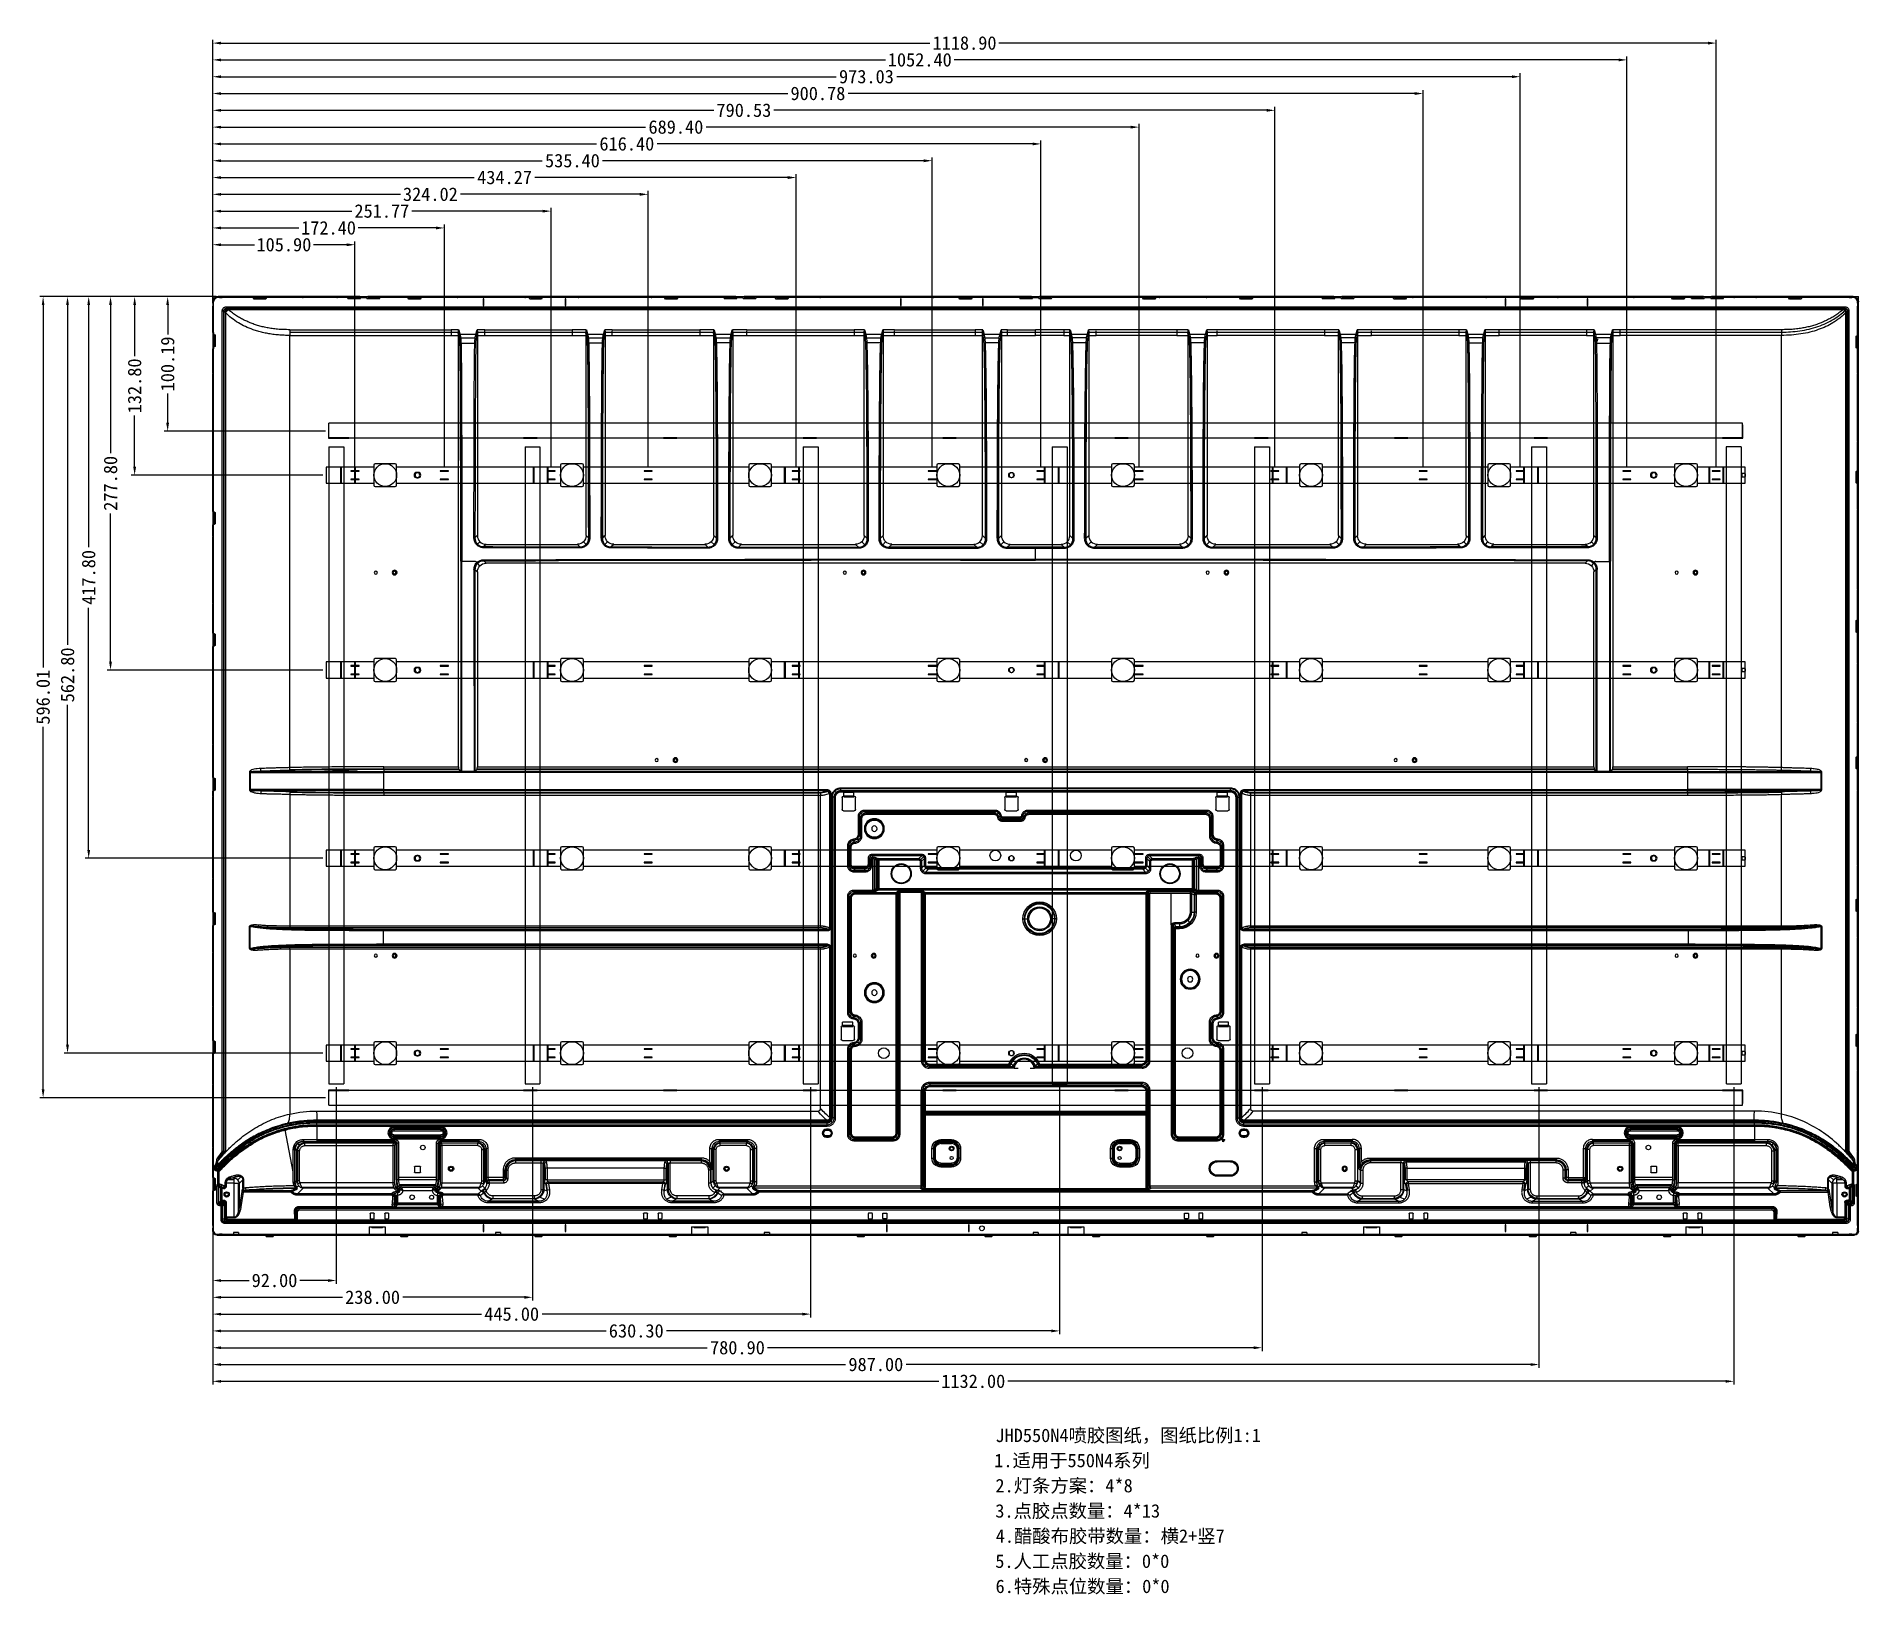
# Model space of a CAD drawing. Header units: millimetres. Extents: x 10037 to 11393, y -913 to 246.
import ezdxf

# ---------------------------------------------------------------- set-up
doc = ezdxf.new("R2010")
doc.units = ezdxf.units.MM
doc.header["$LTSCALE"] = 46.255
doc.layers.get('0').update_dxf_attribs({"linetype": 'CONTINUOUS'})
doc.layers.add('1', color=7, linetype='CONTINUOUS', true_color=0xffffff)
doc.styles.get("Standard").update_dxf_attribs({"font": 'simfang.ttf'})

msp = doc.modelspace()

# ---------------------------------------------------------------- texts
at = {"color": 7}
for s, p in [('JHD550N4喷胶图纸，图纸比例1:1', (10750.5, -799.5)), ('1.适用于550N4系列', (10749.6, -818.2)), ('2.灯条方案：4*8', (10750.5, -836.9)), ('3.点胶点数量：4*13', (10750.4, -855.7)), ('4.醋酸布胶带数量：横2+竖7', (10750.7, -874.4)), ('5.人工点胶数量：0*0', (10750.4, -893.1)), ('6.特殊点位数量：0*0', (10750.6, -911.8))]:
    msp.add_text(s, height=10, dxfattribs=at).set_placement(p)
at = {"color": 7, "char_height": 10, "attachment_point": 5}
for s, insert in [('\\A1;1118.90', (10727.5, 241.2)), ('\\A1;1052.40', (10694.2, 228.7)), ('\\A1;973.03', (10654.5, 216.2)), ('\\A1;900.78', (10618.4, 203.7)), ('\\A1;790.53', (10563.3, 191.2)), ('\\A1;689.40', (10512.7, 178.7)), ('\\A1;616.40', (10476.2, 166.2)), ('\\A1;535.40', (10435.7, 153.7)), ('\\A1;434.27', (10385.2, 141.2)), ('\\A1;324.02', (10330, 128.7)), ('\\A1;172.40', (10254.2, 103.7)), ('\\A1;251.77', (10293.9, 116.2)), ('\\A1;105.90', (10221, 91.2)), ('\\A1;92.00', (10214, -679.3)), ('\\A1;238.00', (10287, -691.8)), ('\\A1;445.00', (10390.5, -704.3)), ('\\A1;630.30', (10483.2, -716.8)), ('\\A1;780.90', (10558.5, -729.3)), ('\\A1;987.00', (10661.5, -741.8)), ('\\A1;1132.00', (10734, -754.3))]:
    msp.add_mtext(s, dxfattribs=dict(at, insert=insert))
at = {"color": 7, "char_height": 10, "attachment_point": 5, "rotation": 90}
for s, insert in [('\\A1;100.19', (10134.5, 2.5)), ('\\A1;132.80', (10109.9, -13.8)), ('\\A1;277.80', (10092, -86.3)), ('\\A1;417.80', (10075.7, -156.3)), ('\\A1;562.80', (10060, -228.8)), ('\\A1;596.01', (10041.8, -245.4))]:
    msp.add_mtext(s, dxfattribs=dict(at, insert=insert))

# ---------------------------------------------------------------- linework, layer by layer
at = {"color": 7}
for p, q in [((10168, 48.1), (10168, 243.7)), ((10168, 48.1), (10168, 231.2)), ((10174.3, 241.2), (10701.8, 241.2)), ((11280.7, 241.2), (10753.1, 241.2)), ((11220.4, -74.4), (11220.4, 231.2)), ((11286.9, -74.4), (11286.9, 243.7)), ((10168, 48.1), (10168, 218.7)), ((10174.3, 228.7), (10668.6, 228.7)), ((11214.2, 228.7), (10719.9, 228.7)), ((11141, -74.4), (11141, 218.7)), ((10168, 48.1), (10168, 206.2)), ((10174.3, 216.2), (10632.1, 216.2)), ((10174.3, 203.7), (10596, 203.7)), ((11062.5, 203.7), (10640.9, 203.7)), ((11134.8, 216.2), (10677, 216.2)), ((11068.8, -74.4), (11068.8, 206.2)), ((10168, 48.1), (10168, 193.7)), ((10174.3, 191.2), (10541, 191.2)), ((10952.3, 191.2), (10585.6, 191.2)), ((10958.5, -74.4), (10958.5, 193.7)), ((10168, 48.1), (10168, 181.2)), ((10174.3, 178.7), (10490.2, 178.7)), ((10851.2, 178.7), (10535.2, 178.7)), ((10857.4, -74.4), (10857.4, 181.2)), ((10168, 48.1), (10168, 168.7)), ((10174.3, 166.2), (10453.7, 166.2)), ((10778.2, 166.2), (10498.7, 166.2)), ((10784.4, -74.4), (10784.4, 168.7)), ((10168, 48.1), (10168, 156.2)), ((10174.3, 153.7), (10413.3, 153.7)), ((10697.2, 153.7), (10458.1, 153.7)), ((10703.4, -74.4), (10703.4, 156.2)), ((10168, 48.1), (10168, 143.7)), ((10174.3, 141.2), (10362.6, 141.2)), ((10596, 141.2), (10407.7, 141.2)), ((10602.3, -74.4), (10602.3, 143.7)), ((10168, 48.1), (10168, 131.2)), ((10174.3, 128.7), (10307.7, 128.7)), ((10485.8, 128.7), (10352.3, 128.7)), ((10492, -74.4), (10492, 131.2)), ((10168, 48.1), (10168, 118.7)), ((10174.3, 116.2), (10271.5, 116.2)), ((10413.5, 116.2), (10316.3, 116.2)), ((10419.8, -74.4), (10419.8, 118.7)), ((10168, 48.1), (10168, 106.2)), ((10174.3, 103.7), (10232.2, 103.7)), ((10334.2, 103.7), (10276.2, 103.7)), ((10340.4, -74.4), (10340.4, 106.2)), ((10168, 48.1), (10168, 93.7)), ((10174.3, 91.2), (10199, 91.2)), ((10267.7, 91.2), (10243, 91.2)), ((10273.9, -74.7), (10273.9, 93.7)), ((10170.5, 52.6), (10039.3, 52.6)), ((10041.8, 46.3), (10041.8, -223.4)), ((10170.5, 52.6), (10057.5, 52.6)), ((10060, 46.3), (10060, -206.4)), ((10170.5, 52.6), (10073.2, 52.6)), ((10075.7, 46.3), (10075.7, -133.7)), ((10170.5, 52.6), (10089.5, 52.6)), ((10092, 46.3), (10092, -63.9)), ((10170.5, 52.6), (10107.4, 52.6)), ((10109.9, 46.3), (10109.9, 8.2)), ((10170.5, 52.6), (10132, 52.6)), ((10134.5, 46.3), (10134.5, 24.5)), ((10134.5, -41.3), (10134.5, -19.5)), ((10109.9, -74), (10109.9, -35.8)), ((10251.9, -47.6), (10132, -47.6)), ((10249.9, -80.2), (10107.4, -80.2)), ((10092, -219), (10092, -108.8)), ((10075.7, -359), (10075.7, -178.9)), ((10249.9, -225.2), (10089.5, -225.2)), ((10060, -504), (10060, -251.2)), ((10041.8, -537.2), (10041.8, -267.4)), ((10249.9, -365.2), (10073.2, -365.2)), ((10249.9, -510.2), (10057.5, -510.2)), ((10260, -535.5), (10260, -681.8)), ((10406, -535.5), (10406, -694.3)), ((10613, -535.5), (10613, -706.8)), ((10798.3, -535.5), (10798.3, -719.3)), ((10948.9, -535.5), (10948.9, -731.8)), ((11155, -535.5), (11155, -744.3)), ((11300, -535.5), (11300, -756.8)), ((10251.9, -543.4), (10039.3, -543.4)), ((10168, -643), (10168, -756.8)), ((10168, -643), (10168, -744.3)), ((10168, -643), (10168, -731.8)), ((10168, -643), (10168, -719.3)), ((10168, -643), (10168, -706.8)), ((10168, -643), (10168, -694.3)), ((10168, -643), (10168, -681.8)), ((10174.3, -679.3), (10195.2, -679.3)), ((10253.8, -679.3), (10232.9, -679.3)), ((10174.3, -691.8), (10264.6, -691.8)), ((10174.3, -704.3), (10368, -704.3)), ((10399.8, -691.8), (10309.5, -691.8)), ((10606.8, -704.3), (10413.1, -704.3)), ((10174.3, -716.8), (10460.7, -716.8)), ((10792.1, -716.8), (10505.6, -716.8)), ((10174.3, -729.3), (10536.1, -729.3)), ((10942.7, -729.3), (10580.8, -729.3)), ((10174.3, -741.8), (10639, -741.8)), ((11148.8, -741.8), (10684, -741.8)), ((10174.3, -754.3), (10708.4, -754.3)), ((11293.8, -754.3), (10759.7, -754.3))]:
    msp.add_line(p, q, dxfattribs=at)
at = {"color": 2}
for p, q in [((10168, 52.6), (11392.8, 52.6)), ((10168, 52.6), (10168, -642.5)), ((11392.8, -642.5), (11392.8, 52.6)), ((10255, -473), (10255, -473)), ((10255, -473), (10255, -473))]:
    msp.add_line(p, q, dxfattribs=at)
at = {"color": 1}
for p, q in [((10254.4, -52.5), (10254.4, -41.5)), ((11306.4, -41.5), (10254.4, -41.5)), ((10254.4, -52.5), (11306.4, -52.5)), ((11306.4, -52.5), (11306.4, -41.5)), ((10254.5, -59.2), (10254.5, -533)), ((10254.5, -59.2), (10265.5, -59.2)), ((10265.5, -59.2), (10265.5, -533)), ((10400.5, -59.2), (10400.5, -533)), ((10400.5, -59.2), (10411.5, -59.2)), ((10411.5, -59.2), (10411.5, -533)), ((10607.5, -59.2), (10607.5, -533)), ((10607.5, -59.2), (10618.5, -59.2)), ((10618.5, -59.2), (10618.5, -533)), ((10792.8, -59.2), (10792.8, -533)), ((10792.8, -59.2), (10803.8, -59.2)), ((10803.8, -59.2), (10803.8, -533)), ((10943.4, -59.2), (10943.4, -533)), ((10943.4, -59.2), (10954.4, -59.2)), ((10954.4, -59.2), (10954.4, -533)), ((11149.5, -59.2), (11149.5, -533)), ((11149.5, -59.2), (11160.5, -59.2)), ((11160.5, -59.2), (11160.5, -533)), ((11294.4, -59.2), (11294.4, -533)), ((11305.4, -59.2), (11294.4, -59.2)), ((11305.4, -59.2), (11305.4, -533)), ((10254.4, -548.9), (10254.4, -537.9)), ((11306.4, -537.9), (10254.4, -537.9)), ((10254.5, -533), (10265.5, -533)), ((10400.5, -533), (10411.5, -533)), ((10607.5, -533), (10618.5, -533)), ((10792.8, -533), (10803.8, -533)), ((10943.4, -533), (10954.4, -533)), ((11149.5, -533), (11160.5, -533)), ((11294.5, -533), (11305.5, -533)), ((11306.4, -548.9), (11306.4, -537.9)), ((10254.4, -548.9), (11306.4, -548.9))]:
    msp.add_line(p, q, dxfattribs=at)
at = {"color": 3}
for p, q in [((10252.4, -74.2), (10252.4, -86.2)), ((10287.9, -74.2), (10252.4, -74.2)), ((10263, -74.2), (10263, -86.2)), ((10263.5, -74.2), (10263.5, -86.2)), ((10273.5, -74.2), (10273.5, -86.2)), ((10274, -74.2), (10274, -86.2)), ((10287.9, -72.7), (10287.9, -87.7)), ((10303.9, -71.7), (10288.9, -71.7)), ((10304.9, -87.7), (10304.9, -72.7)), ((10426.9, -74.2), (10304.9, -74.2)), ((10320.9, -78.2), (10319.9, -78.2)), ((10406.5, -74.2), (10406.5, -86.2)), ((10407, -74.2), (10407, -86.2)), ((10417, -74.2), (10417, -86.2)), ((10417.5, -74.2), (10417.5, -86.2)), ((10426.9, -72.7), (10426.9, -87.7)), ((10442.9, -71.7), (10427.9, -71.7)), ((10443.9, -87.7), (10443.9, -72.7)), ((10566.9, -74.2), (10443.9, -74.2)), ((10566.9, -72.7), (10566.9, -87.7)), ((10582.9, -71.7), (10567.9, -71.7)), ((10583.9, -87.7), (10583.9, -72.7)), ((10706.9, -74.2), (10583.9, -74.2)), ((10593.4, -74.2), (10593.4, -86.2)), ((10593.9, -74.2), (10593.9, -86.2)), ((10603.9, -74.2), (10603.9, -86.2)), ((10604.4, -74.2), (10604.4, -86.2)), ((10706.9, -72.7), (10706.9, -87.7)), ((10722.9, -71.7), (10707.9, -71.7)), ((10723.9, -87.7), (10723.9, -72.7)), ((10836.9, -74.2), (10723.9, -74.2)), ((10786.8, -74.2), (10786.8, -86.2)), ((10787.3, -74.2), (10787.3, -86.2)), ((10797.3, -74.2), (10797.3, -86.2)), ((10797.8, -74.2), (10797.8, -86.2)), ((10836.9, -72.7), (10836.9, -87.7)), ((10852.9, -71.7), (10837.9, -71.7)), ((10853.9, -87.7), (10853.9, -72.7)), ((10976.9, -74.2), (10853.9, -74.2)), ((10956.4, -74.2), (10956.4, -86.2)), ((10956.9, -74.2), (10956.9, -86.2)), ((10966.9, -74.2), (10966.9, -86.2)), ((10967.4, -74.2), (10967.4, -86.2)), ((10976.9, -72.7), (10976.9, -87.7)), ((10992.9, -71.7), (10977.9, -71.7)), ((10993.9, -87.7), (10993.9, -72.7)), ((11116.9, -74.2), (10993.9, -74.2)), ((11116.9, -72.7), (11116.9, -87.7)), ((11132.9, -71.7), (11117.9, -71.7)), ((11133.9, -87.7), (11133.9, -72.7)), ((11255.9, -74.2), (11133.9, -74.2)), ((11143.4, -74.2), (11143.4, -86.2)), ((11143.9, -74.2), (11143.9, -86.2)), ((11153.9, -74.2), (11153.9, -86.2)), ((11154.4, -74.2), (11154.4, -86.2)), ((11240.9, -78.2), (11239.9, -78.2)), ((11255.9, -72.7), (11255.9, -87.7)), ((11271.9, -71.7), (11256.9, -71.7)), ((11272.9, -87.7), (11272.9, -72.7)), ((11308.4, -74.2), (11272.9, -74.2)), ((11281.3, -74.2), (11281.3, -86.2)), ((11281.8, -74.2), (11281.8, -86.2)), ((11291.8, -74.2), (11291.8, -86.2)), ((11292.3, -74.2), (11292.3, -86.2)), ((11306.2, -81.6), (11306.2, -78.8)), ((11306.2, -78.8), (11308.4, -78.8)), ((11308.4, -86.2), (11308.4, -74.2)), ((11308.4, -79.3), (11308.4, -81.1)), ((10252.4, -86.2), (10287.9, -86.2)), ((10288.9, -88.7), (10303.9, -88.7)), ((10304.9, -86.2), (10426.9, -86.2)), ((10319.9, -82.2), (10320.9, -82.2)), ((10427.9, -88.7), (10442.9, -88.7)), ((10443.9, -86.2), (10566.9, -86.2)), ((10567.9, -88.7), (10582.9, -88.7)), ((10583.9, -86.2), (10706.9, -86.2)), ((10707.9, -88.7), (10722.9, -88.7)), ((10723.9, -86.2), (10836.9, -86.2)), ((10837.9, -88.7), (10852.9, -88.7)), ((10853.9, -86.2), (10976.9, -86.2)), ((10977.9, -88.7), (10992.9, -88.7)), ((10993.9, -86.2), (11116.9, -86.2)), ((11117.9, -88.7), (11132.9, -88.7)), ((11133.9, -86.2), (11255.9, -86.2)), ((11239.9, -82.2), (11240.9, -82.2)), ((11256.9, -88.7), (11271.9, -88.7)), ((11272.9, -86.2), (11308.4, -86.2)), ((11308.4, -81.6), (11306.2, -81.6)), ((10303.9, -216.7), (10288.9, -216.7)), ((10442.9, -216.7), (10427.9, -216.7)), ((10582.9, -216.7), (10567.9, -216.7)), ((10722.9, -216.7), (10707.9, -216.7)), ((10852.9, -216.7), (10837.9, -216.7)), ((10992.9, -216.7), (10977.9, -216.7)), ((11132.9, -216.7), (11117.9, -216.7)), ((11271.9, -216.7), (11256.9, -216.7)), ((10252.4, -219.2), (10252.4, -231.2)), ((10287.9, -219.2), (10252.4, -219.2)), ((10263, -219.2), (10263, -231.2)), ((10263.5, -219.2), (10263.5, -231.2)), ((10273.5, -219.2), (10273.5, -231.2)), ((10274, -219.2), (10274, -231.2)), ((10287.9, -217.7), (10287.9, -232.7)), ((10304.9, -232.7), (10304.9, -217.7)), ((10426.9, -219.2), (10304.9, -219.2)), ((10320.9, -223.2), (10319.9, -223.2)), ((10319.9, -227.2), (10320.9, -227.2)), ((10406.5, -219.2), (10406.5, -231.2)), ((10407, -219.2), (10407, -231.2)), ((10417, -219.2), (10417, -231.2)), ((10417.5, -219.2), (10417.5, -231.2)), ((10426.9, -217.7), (10426.9, -232.7)), ((10443.9, -232.7), (10443.9, -217.7)), ((10566.9, -219.2), (10443.9, -219.2)), ((10566.9, -217.7), (10566.9, -232.7)), ((10583.9, -232.7), (10583.9, -217.7)), ((10706.9, -219.2), (10583.9, -219.2)), ((10593.4, -219.2), (10593.4, -231.2)), ((10593.9, -219.2), (10593.9, -231.2)), ((10603.9, -219.2), (10603.9, -231.2)), ((10604.4, -219.2), (10604.4, -231.2)), ((10706.9, -217.7), (10706.9, -232.7)), ((10723.9, -232.7), (10723.9, -217.7)), ((10836.9, -219.2), (10723.9, -219.2)), ((10786.8, -219.2), (10786.8, -231.2)), ((10787.3, -219.2), (10787.3, -231.2)), ((10797.3, -219.2), (10797.3, -231.2)), ((10797.8, -219.2), (10797.8, -231.2)), ((10836.9, -217.7), (10836.9, -232.7)), ((10853.9, -232.7), (10853.9, -217.7)), ((10976.9, -219.2), (10853.9, -219.2)), ((10956.4, -219.2), (10956.4, -231.2)), ((10956.9, -219.2), (10956.9, -231.2)), ((10966.9, -219.2), (10966.9, -231.2)), ((10967.4, -219.2), (10967.4, -231.2)), ((10976.9, -217.7), (10976.9, -232.7)), ((10993.9, -232.7), (10993.9, -217.7)), ((11116.9, -219.2), (10993.9, -219.2)), ((11116.9, -217.7), (11116.9, -232.7)), ((11133.9, -232.7), (11133.9, -217.7)), ((11255.9, -219.2), (11133.9, -219.2)), ((11143.4, -219.2), (11143.4, -231.2)), ((11143.9, -219.2), (11143.9, -231.2)), ((11153.9, -219.2), (11153.9, -231.2)), ((11154.4, -219.2), (11154.4, -231.2)), ((11240.9, -223.2), (11239.9, -223.2)), ((11239.9, -227.2), (11240.9, -227.2)), ((11255.9, -217.7), (11255.9, -232.7)), ((11272.9, -232.7), (11272.9, -217.7)), ((11308.4, -219.2), (11272.9, -219.2)), ((11281.3, -219.2), (11281.3, -231.2)), ((11281.8, -219.2), (11281.8, -231.2)), ((11291.8, -219.2), (11291.8, -231.2)), ((11292.3, -219.2), (11292.3, -231.2)), ((11306.2, -226.6), (11306.2, -223.8)), ((11306.2, -223.8), (11308.4, -223.8)), ((11308.4, -226.6), (11306.2, -226.6)), ((11308.4, -231.2), (11308.4, -219.2)), ((11308.4, -224.3), (11308.4, -226.1)), ((10252.4, -231.2), (10287.9, -231.2)), ((10288.9, -233.7), (10303.9, -233.7)), ((10304.9, -231.2), (10426.9, -231.2)), ((10427.9, -233.7), (10442.9, -233.7)), ((10443.9, -231.2), (10566.9, -231.2)), ((10567.9, -233.7), (10582.9, -233.7)), ((10583.9, -231.2), (10706.9, -231.2)), ((10707.9, -233.7), (10722.9, -233.7)), ((10723.9, -231.2), (10836.9, -231.2)), ((10837.9, -233.7), (10852.9, -233.7)), ((10853.9, -231.2), (10976.9, -231.2)), ((10977.9, -233.7), (10992.9, -233.7)), ((10993.9, -231.2), (11116.9, -231.2)), ((11117.9, -233.7), (11132.9, -233.7)), ((11133.9, -231.2), (11255.9, -231.2)), ((11256.9, -233.7), (11271.9, -233.7)), ((11272.9, -231.2), (11308.4, -231.2)), ((10252.4, -359.2), (10252.4, -371.2)), ((10287.9, -359.2), (10252.4, -359.2)), ((10263, -359.2), (10263, -371.2)), ((10263.5, -359.2), (10263.5, -371.2)), ((10273.5, -359.2), (10273.5, -371.2)), ((10274, -359.2), (10274, -371.2)), ((10287.9, -357.7), (10287.9, -372.7)), ((10303.9, -356.7), (10288.9, -356.7)), ((10304.9, -372.7), (10304.9, -357.7)), ((10426.9, -359.2), (10304.9, -359.2)), ((10320.9, -363.2), (10319.9, -363.2)), ((10406.5, -359.2), (10406.5, -371.2)), ((10407, -359.2), (10407, -371.2)), ((10417, -359.2), (10417, -371.2)), ((10417.5, -359.2), (10417.5, -371.2)), ((10426.9, -357.7), (10426.9, -372.7)), ((10442.9, -356.7), (10427.9, -356.7)), ((10443.9, -372.7), (10443.9, -357.7)), ((10566.9, -359.2), (10443.9, -359.2)), ((10566.9, -357.7), (10566.9, -372.7)), ((10582.9, -356.7), (10567.9, -356.7)), ((10583.9, -372.7), (10583.9, -357.7)), ((10706.9, -359.2), (10583.9, -359.2)), ((10593.4, -359.2), (10593.4, -371.2)), ((10593.9, -359.2), (10593.9, -371.2)), ((10603.9, -359.2), (10603.9, -371.2)), ((10604.4, -359.2), (10604.4, -371.2)), ((10706.9, -357.7), (10706.9, -372.7)), ((10722.9, -356.7), (10707.9, -356.7)), ((10723.9, -372.7), (10723.9, -357.7)), ((10836.9, -359.2), (10723.9, -359.2)), ((10786.8, -359.2), (10786.8, -371.2)), ((10787.3, -359.2), (10787.3, -371.2)), ((10797.3, -359.2), (10797.3, -371.2)), ((10797.8, -359.2), (10797.8, -371.2)), ((10836.9, -357.7), (10836.9, -372.7)), ((10852.9, -356.7), (10837.9, -356.7)), ((10853.9, -372.7), (10853.9, -357.7)), ((10976.9, -359.2), (10853.9, -359.2)), ((10956.4, -359.2), (10956.4, -371.2)), ((10956.9, -359.2), (10956.9, -371.2)), ((10966.9, -359.2), (10966.9, -371.2)), ((10967.4, -359.2), (10967.4, -371.2)), ((10976.9, -357.7), (10976.9, -372.7)), ((10992.9, -356.7), (10977.9, -356.7)), ((10993.9, -372.7), (10993.9, -357.7)), ((11116.9, -359.2), (10993.9, -359.2)), ((11116.9, -357.7), (11116.9, -372.7)), ((11132.9, -356.7), (11117.9, -356.7)), ((11133.9, -372.7), (11133.9, -357.7)), ((11255.9, -359.2), (11133.9, -359.2)), ((11143.4, -359.2), (11143.4, -371.2)), ((11143.9, -359.2), (11143.9, -371.2)), ((11153.9, -359.2), (11153.9, -371.2)), ((11154.4, -359.2), (11154.4, -371.2)), ((11240.9, -363.2), (11239.9, -363.2)), ((11255.9, -357.7), (11255.9, -372.7)), ((11271.9, -356.7), (11256.9, -356.7)), ((11272.9, -372.7), (11272.9, -357.7)), ((11308.4, -359.2), (11272.9, -359.2)), ((11281.3, -359.2), (11281.3, -371.2)), ((11281.8, -359.2), (11281.8, -371.2)), ((11291.8, -359.2), (11291.8, -371.2)), ((11292.3, -359.2), (11292.3, -371.2)), ((11306.2, -366.6), (11306.2, -363.8)), ((11306.2, -363.8), (11308.4, -363.8)), ((11308.4, -371.2), (11308.4, -359.2)), ((11308.4, -364.3), (11308.4, -366.1)), ((10252.4, -371.2), (10287.9, -371.2)), ((10288.9, -373.7), (10303.9, -373.7)), ((10304.9, -371.2), (10426.9, -371.2)), ((10319.9, -367.2), (10320.9, -367.2)), ((10427.9, -373.7), (10442.9, -373.7)), ((10443.9, -371.2), (10566.9, -371.2)), ((10567.9, -373.7), (10582.9, -373.7)), ((10583.9, -371.2), (10706.9, -371.2)), ((10707.9, -373.7), (10722.9, -373.7)), ((10723.9, -371.2), (10836.9, -371.2)), ((10837.9, -373.7), (10852.9, -373.7)), ((10853.9, -371.2), (10976.9, -371.2)), ((10977.9, -373.7), (10992.9, -373.7)), ((10993.9, -371.2), (11116.9, -371.2)), ((11117.9, -373.7), (11132.9, -373.7)), ((11133.9, -371.2), (11255.9, -371.2)), ((11239.9, -367.2), (11240.9, -367.2)), ((11256.9, -373.7), (11271.9, -373.7)), ((11272.9, -371.2), (11308.4, -371.2)), ((11308.4, -366.6), (11306.2, -366.6)), ((10303.9, -501.7), (10288.9, -501.7)), ((10442.9, -501.7), (10427.9, -501.7)), ((10582.9, -501.7), (10567.9, -501.7)), ((10722.9, -501.7), (10707.9, -501.7)), ((10852.9, -501.7), (10837.9, -501.7)), ((10992.9, -501.7), (10977.9, -501.7)), ((11132.9, -501.7), (11117.9, -501.7)), ((11271.9, -501.7), (11256.9, -501.7)), ((10252.4, -504.2), (10252.4, -516.2)), ((10287.9, -504.2), (10252.4, -504.2)), ((10263, -504.2), (10263, -516.2)), ((10263.5, -504.2), (10263.5, -516.2)), ((10273.5, -504.2), (10273.5, -516.2)), ((10274, -504.2), (10274, -516.2)), ((10287.9, -502.7), (10287.9, -517.7)), ((10304.9, -517.7), (10304.9, -502.7)), ((10426.9, -504.2), (10304.9, -504.2)), ((10320.9, -508.2), (10319.9, -508.2)), ((10319.9, -512.2), (10320.9, -512.2)), ((10406.5, -504.2), (10406.5, -516.2)), ((10407, -504.2), (10407, -516.2)), ((10417, -504.2), (10417, -516.2)), ((10417.5, -504.2), (10417.5, -516.2)), ((10426.9, -502.7), (10426.9, -517.7)), ((10443.9, -517.7), (10443.9, -502.7)), ((10566.9, -504.2), (10443.9, -504.2)), ((10566.9, -502.7), (10566.9, -517.7)), ((10583.9, -517.7), (10583.9, -502.7)), ((10706.9, -504.2), (10583.9, -504.2)), ((10593.4, -504.2), (10593.4, -516.2)), ((10593.9, -504.2), (10593.9, -516.2)), ((10603.9, -504.2), (10603.9, -516.2)), ((10604.4, -504.2), (10604.4, -516.2)), ((10706.9, -502.7), (10706.9, -517.7)), ((10723.9, -517.7), (10723.9, -502.7)), ((10836.9, -504.2), (10723.9, -504.2)), ((10786.8, -504.2), (10786.8, -516.2)), ((10787.3, -504.2), (10787.3, -516.2)), ((10797.3, -504.2), (10797.3, -516.2)), ((10797.8, -504.2), (10797.8, -516.2)), ((10836.9, -502.7), (10836.9, -517.7)), ((10853.9, -517.7), (10853.9, -502.7)), ((10976.9, -504.2), (10853.9, -504.2)), ((10956.4, -504.2), (10956.4, -516.2)), ((10956.9, -504.2), (10956.9, -516.2)), ((10966.9, -504.2), (10966.9, -516.2)), ((10967.4, -504.2), (10967.4, -516.2)), ((10976.9, -502.7), (10976.9, -517.7)), ((10993.9, -517.7), (10993.9, -502.7)), ((11116.9, -504.2), (10993.9, -504.2)), ((11116.9, -502.7), (11116.9, -517.7)), ((11133.9, -517.7), (11133.9, -502.7)), ((11255.9, -504.2), (11133.9, -504.2)), ((11143.4, -504.2), (11143.4, -516.2)), ((11143.9, -504.2), (11143.9, -516.2)), ((11153.9, -504.2), (11153.9, -516.2)), ((11154.4, -504.2), (11154.4, -516.2)), ((11240.9, -508.2), (11239.9, -508.2)), ((11239.9, -512.2), (11240.9, -512.2)), ((11255.9, -502.7), (11255.9, -517.7)), ((11272.9, -517.7), (11272.9, -502.7)), ((11308.4, -504.2), (11272.9, -504.2)), ((11281.3, -504.2), (11281.3, -516.2)), ((11281.8, -504.2), (11281.8, -516.2)), ((11291.8, -504.2), (11291.8, -516.2)), ((11292.3, -504.2), (11292.3, -516.2)), ((11306.2, -511.6), (11306.2, -508.8)), ((11306.2, -508.8), (11308.4, -508.8)), ((11308.4, -511.6), (11306.2, -511.6)), ((11308.4, -516.2), (11308.4, -504.2)), ((11308.4, -509.3), (11308.4, -511.1)), ((10252.4, -516.2), (10287.9, -516.2)), ((10288.9, -518.7), (10303.9, -518.7)), ((10304.9, -516.2), (10426.9, -516.2)), ((10427.9, -518.7), (10442.9, -518.7)), ((10443.9, -516.2), (10566.9, -516.2)), ((10567.9, -518.7), (10582.9, -518.7)), ((10583.9, -516.2), (10706.9, -516.2)), ((10707.9, -518.7), (10722.9, -518.7)), ((10723.9, -516.2), (10836.9, -516.2)), ((10837.9, -518.7), (10852.9, -518.7)), ((10853.9, -516.2), (10976.9, -516.2)), ((10977.9, -518.7), (10992.9, -518.7)), ((10993.9, -516.2), (11116.9, -516.2)), ((11117.9, -518.7), (11132.9, -518.7)), ((11133.9, -516.2), (11255.9, -516.2)), ((11256.9, -518.7), (11271.9, -518.7)), ((11272.9, -516.2), (11308.4, -516.2))]:
    msp.add_line(p, q, dxfattribs=at)
for centre, radius in [((10296.4, -80.2), 8.5), ((10435.4, -80.2), 8.5), ((10575.4, -80.2), 8.5), ((10715.4, -80.2), 8.5), ((10762.4, -80.2), 2), ((10845.4, -80.2), 8.5), ((10985.4, -80.2), 8.5), ((11125.4, -80.2), 8.5), ((11264.4, -80.2), 8.5), ((10296.4, -225.2), 8.5), ((10435.4, -225.2), 8.5), ((10575.4, -225.2), 8.5), ((10715.4, -225.2), 8.5), ((10845.4, -225.2), 8.5), ((10985.4, -225.2), 8.5), ((11125.4, -225.2), 8.5), ((11264.4, -225.2), 8.5), ((10762.4, -225.2), 2), ((10296.4, -365.2), 8.5), ((10435.4, -365.2), 8.5), ((10575.4, -365.2), 8.5), ((10715.4, -365.2), 8.5), ((10762.4, -365.2), 2), ((10845.4, -365.2), 8.5), ((10985.4, -365.2), 8.5), ((11125.4, -365.2), 8.5), ((11264.4, -365.2), 8.5), ((10296.4, -510.2), 8.5), ((10435.4, -510.2), 8.5), ((10575.4, -510.2), 8.5), ((10715.4, -510.2), 8.5), ((10845.4, -510.2), 8.5), ((10985.4, -510.2), 8.5), ((11125.4, -510.2), 8.5), ((11264.4, -510.2), 8.5), ((10762.4, -510.2), 2)]:
    msp.add_circle(centre, radius, dxfattribs=at)
for centre, radius, start, end in [((10288.9, -72.7), 1, 90, 180), ((10303.9, -72.7), 1, 0, 90), ((10319.9, -80.2), 2, 90, 270), ((10320.9, -80.2), 2, 270, 90), ((10427.9, -72.7), 1, 90, 180), ((10442.9, -72.7), 1, 0, 90), ((10567.9, -72.7), 1, 90, 180), ((10582.9, -72.7), 1, 0, 90), ((10707.9, -72.7), 1, 90, 180), ((10722.9, -72.7), 1, 0, 90), ((10837.9, -72.7), 1, 90, 180), ((10852.9, -72.7), 1, 0, 90), ((10977.9, -72.7), 1, 90, 180), ((10992.9, -72.7), 1, 0, 90), ((11117.9, -72.7), 1, 90, 180), ((11132.9, -72.7), 1, 0, 90), ((11239.9, -80.2), 2, 90, 270), ((11240.9, -80.2), 2, 270, 90), ((11256.9, -72.7), 1, 90, 180), ((11271.9, -72.7), 1, 0, 90), ((10288.9, -87.7), 1, 180, 270), ((10303.9, -87.7), 1, 270, 0), ((10427.9, -87.7), 1, 180, 270), ((10442.9, -87.7), 1, 270, 0), ((10567.9, -87.7), 1, 180, 270), ((10582.9, -87.7), 1, 270, 0), ((10707.9, -87.7), 1, 180, 270), ((10722.9, -87.7), 1, 270, 0), ((10837.9, -87.7), 1, 180, 270), ((10852.9, -87.7), 1, 270, 0), ((10977.9, -87.7), 1, 180, 270), ((10992.9, -87.7), 1, 270, 0), ((11117.9, -87.7), 1, 180, 270), ((11132.9, -87.7), 1, 270, 0), ((11256.9, -87.7), 1, 180, 270), ((11271.9, -87.7), 1, 270, 0), ((10288.9, -217.7), 1, 90, 180), ((10303.9, -217.7), 1, 0, 90), ((10427.9, -217.7), 1, 90, 180), ((10442.9, -217.7), 1, 0, 90), ((10567.9, -217.7), 1, 90, 180), ((10582.9, -217.7), 1, 0, 90), ((10707.9, -217.7), 1, 90, 180), ((10722.9, -217.7), 1, 0, 90), ((10837.9, -217.7), 1, 90, 180), ((10852.9, -217.7), 1, 0, 90), ((10977.9, -217.7), 1, 90, 180), ((10992.9, -217.7), 1, 0, 90), ((11117.9, -217.7), 1, 90, 180), ((11132.9, -217.7), 1, 0, 90), ((11256.9, -217.7), 1, 90, 180), ((11271.9, -217.7), 1, 0, 90), ((10319.9, -225.2), 2, 90, 270), ((10320.9, -225.2), 2, 270, 90), ((11239.9, -225.2), 2, 90, 270), ((11240.9, -225.2), 2, 270, 90), ((10288.9, -232.7), 1, 180, 270), ((10303.9, -232.7), 1, 270, 0), ((10427.9, -232.7), 1, 180, 270), ((10442.9, -232.7), 1, 270, 0), ((10567.9, -232.7), 1, 180, 270), ((10582.9, -232.7), 1, 270, 0), ((10707.9, -232.7), 1, 180, 270), ((10722.9, -232.7), 1, 270, 0), ((10837.9, -232.7), 1, 180, 270), ((10852.9, -232.7), 1, 270, 0), ((10977.9, -232.7), 1, 180, 270), ((10992.9, -232.7), 1, 270, 0), ((11117.9, -232.7), 1, 180, 270), ((11132.9, -232.7), 1, 270, 0), ((11256.9, -232.7), 1, 180, 270), ((11271.9, -232.7), 1, 270, 0), ((10288.9, -357.7), 1, 90, 180), ((10303.9, -357.7), 1, 0, 90), ((10319.9, -365.2), 2, 90, 270), ((10320.9, -365.2), 2, 270, 90), ((10427.9, -357.7), 1, 90, 180), ((10442.9, -357.7), 1, 0, 90), ((10567.9, -357.7), 1, 90, 180), ((10582.9, -357.7), 1, 0, 90), ((10707.9, -357.7), 1, 90, 180), ((10722.9, -357.7), 1, 0, 90), ((10837.9, -357.7), 1, 90, 180), ((10852.9, -357.7), 1, 0, 90), ((10977.9, -357.7), 1, 90, 180), ((10992.9, -357.7), 1, 0, 90), ((11117.9, -357.7), 1, 90, 180), ((11132.9, -357.7), 1, 0, 90), ((11239.9, -365.2), 2, 90, 270), ((11240.9, -365.2), 2, 270, 90), ((11256.9, -357.7), 1, 90, 180), ((11271.9, -357.7), 1, 0, 90), ((10288.9, -372.7), 1, 180, 270), ((10303.9, -372.7), 1, 270, 0), ((10427.9, -372.7), 1, 180, 270), ((10442.9, -372.7), 1, 270, 0), ((10567.9, -372.7), 1, 180, 270), ((10582.9, -372.7), 1, 270, 0), ((10707.9, -372.7), 1, 180, 270), ((10722.9, -372.7), 1, 270, 0), ((10837.9, -372.7), 1, 180, 270), ((10852.9, -372.7), 1, 270, 0), ((10977.9, -372.7), 1, 180, 270), ((10992.9, -372.7), 1, 270, 0), ((11117.9, -372.7), 1, 180, 270), ((11132.9, -372.7), 1, 270, 0), ((11256.9, -372.7), 1, 180, 270), ((11271.9, -372.7), 1, 270, 0), ((10288.9, -502.7), 1, 90, 180), ((10303.9, -502.7), 1, 0, 90), ((10427.9, -502.7), 1, 90, 180), ((10442.9, -502.7), 1, 0, 90), ((10567.9, -502.7), 1, 90, 180), ((10582.9, -502.7), 1, 0, 90), ((10707.9, -502.7), 1, 90, 180), ((10722.9, -502.7), 1, 0, 90), ((10837.9, -502.7), 1, 90, 180), ((10852.9, -502.7), 1, 0, 90), ((10977.9, -502.7), 1, 90, 180), ((10992.9, -502.7), 1, 0, 90), ((11117.9, -502.7), 1, 90, 180), ((11132.9, -502.7), 1, 0, 90), ((11256.9, -502.7), 1, 90, 180), ((11271.9, -502.7), 1, 0, 90), ((10319.9, -510.2), 2, 90, 270), ((10320.9, -510.2), 2, 270, 90), ((11239.9, -510.2), 2, 90, 270), ((11240.9, -510.2), 2, 270, 90), ((10288.9, -517.7), 1, 180, 270), ((10303.9, -517.7), 1, 270, 0), ((10427.9, -517.7), 1, 180, 270), ((10442.9, -517.7), 1, 270, 0), ((10567.9, -517.7), 1, 180, 270), ((10582.9, -517.7), 1, 270, 0), ((10707.9, -517.7), 1, 180, 270), ((10722.9, -517.7), 1, 270, 0), ((10837.9, -517.7), 1, 180, 270), ((10852.9, -517.7), 1, 270, 0), ((10977.9, -517.7), 1, 180, 270), ((10992.9, -517.7), 1, 270, 0), ((11117.9, -517.7), 1, 180, 270), ((11132.9, -517.7), 1, 270, 0), ((11256.9, -517.7), 1, 180, 270), ((11271.9, -517.7), 1, 270, 0)]:
    msp.add_arc(centre, radius, start, end, dxfattribs=at)
at = {"color": 7}
for points in [[(10174.3, 242.2), (10174.3, 240.1), (10168, 241.2)], [(11280.7, 242.2), (11280.7, 240.1), (11286.9, 241.2)], [(10174.3, 229.7), (10174.3, 227.6), (10168, 228.7)], [(10174.3, 217.2), (10174.3, 215.1), (10168, 216.2)], [(11134.8, 217.2), (11134.8, 215.1), (11141, 216.2)], [(11214.2, 229.7), (11214.2, 227.6), (11220.4, 228.7)], [(10174.3, 204.7), (10174.3, 202.6), (10168, 203.7)], [(11062.5, 204.7), (11062.5, 202.6), (11068.8, 203.7)], [(10174.3, 192.2), (10174.3, 190.1), (10168, 191.2)], [(10952.3, 192.2), (10952.3, 190.1), (10958.5, 191.2)], [(10174.3, 179.7), (10174.3, 177.6), (10168, 178.7)], [(10851.2, 179.7), (10851.2, 177.6), (10857.4, 178.7)], [(10174.3, 167.2), (10174.3, 165.1), (10168, 166.2)], [(10778.2, 167.2), (10778.2, 165.1), (10784.4, 166.2)], [(10174.3, 154.7), (10174.3, 152.6), (10168, 153.7)], [(10697.2, 154.7), (10697.2, 152.6), (10703.4, 153.7)], [(10174.3, 142.2), (10174.3, 140.1), (10168, 141.2)], [(10596, 142.2), (10596, 140.1), (10602.3, 141.2)], [(10174.3, 129.7), (10174.3, 127.6), (10168, 128.7)], [(10485.8, 129.7), (10485.8, 127.6), (10492, 128.7)], [(10174.3, 117.2), (10174.3, 115.1), (10168, 116.2)], [(10413.5, 117.2), (10413.5, 115.1), (10419.8, 116.2)], [(10174.3, 104.7), (10174.3, 102.6), (10168, 103.7)], [(10334.2, 104.7), (10334.2, 102.6), (10340.4, 103.7)], [(10174.3, 92.2), (10174.3, 90.1), (10168, 91.2)], [(10267.7, 92.2), (10267.7, 90.1), (10273.9, 91.2)], [(10040.8, 46.3), (10042.8, 46.3), (10041.8, 52.6)], [(10058.9, 46.3), (10061, 46.3), (10060, 52.6)], [(10074.7, 46.3), (10076.8, 46.3), (10075.7, 52.6)], [(10090.9, 46.3), (10093, 46.3), (10092, 52.6)], [(10108.9, 46.3), (10111, 46.3), (10109.9, 52.6)], [(10133.4, 46.3), (10135.5, 46.3), (10134.5, 52.6)], [(10133.4, -41.3), (10135.5, -41.3), (10134.5, -47.6)], [(10108.9, -74), (10111, -74), (10109.9, -80.2)], [(10090.9, -219), (10093, -219), (10092, -225.2)], [(10074.7, -359), (10076.8, -359), (10075.7, -365.2)], [(10058.9, -504), (10061, -504), (10060, -510.2)], [(10040.8, -537.2), (10042.8, -537.2), (10041.8, -543.4)], [(10174.3, -678.3), (10174.3, -680.4), (10168, -679.3)], [(10174.3, -690.8), (10174.3, -692.9), (10168, -691.8)], [(10253.8, -678.3), (10253.8, -680.4), (10260, -679.3)], [(10399.8, -690.8), (10399.8, -692.9), (10406, -691.8)], [(10174.3, -703.3), (10174.3, -705.4), (10168, -704.3)], [(10606.8, -703.3), (10606.8, -705.4), (10613, -704.3)], [(10174.3, -715.8), (10174.3, -717.9), (10168, -716.8)], [(10792.1, -715.8), (10792.1, -717.9), (10798.3, -716.8)], [(10174.3, -728.3), (10174.3, -730.4), (10168, -729.3)], [(10942.7, -728.3), (10942.7, -730.4), (10948.9, -729.3)], [(10174.3, -740.8), (10174.3, -742.9), (10168, -741.8)], [(11148.8, -740.8), (11148.8, -742.9), (11155, -741.8)], [(10174.3, -753.3), (10174.3, -755.4), (10168, -754.3)], [(11293.8, -753.3), (11293.8, -755.4), (11300, -754.3)]]:
    msp.add_solid(points, dxfattribs=at)
at = {"layer": '1', "color": 7, "linetype": 'Continuous'}
for p, q in [((10168, 47.6), (10168, 48.6)), ((10168, 47.6), (10168.7, 47.6)), ((10168, 47.6), (10168, 45.6)), ((10168, 25.8), (10168, 45.6)), ((10168.7, 45.6), (10168.1, 45.6)), ((10168.7, 47.6), (10168.7, 48.6)), ((10168.7, 45.6), (10168.7, 47.6)), ((10168.7, 25.8), (10168.7, 45.6)), ((10173, 52.6), (10172, 52.6)), ((10173, 51.9), (10172, 51.9)), ((10173, 51.9), (10173, 52.6)), ((10175, 52.6), (10173, 52.6)), ((10173, 51.9), (10175, 51.9)), ((10197.2, 52.6), (10175, 52.6)), ((10175, 52.5), (10175, 51.9)), ((10197.2, 51.9), (10175, 51.9)), ((10175.1, -583), (10175.1, 41.9)), ((10175.1, 41.9), (10176.3, 41.9)), ((10176.1, 41.9), (10176.1, -583)), ((10176.3, -583), (10176.3, 41.9)), ((10176.3, 41.9), (10177.1, 41.1)), ((10176.9, 43.3), (10177.7, 42.5)), ((10177.2, 40.7), (10177.2, -583)), ((10177.2, 40.7), (10177.5, 40.7)), ((10177.2, 40.7), (10177.2, -583)), ((10177.5, 40.8), (10179.6, 42.7)), ((10178.3, 45.1), (11382.6, 45.1)), ((10178.3, 45), (10178.3, 43.9)), ((10178.3, 44.1), (11382.6, 44.1)), ((10178.3, 43.9), (11382.6, 43.9)), ((10178.3, 43.9), (10179.1, 43.1)), ((11381.1, 43), (10179.7, 43)), ((10179.7, 43), (10179.7, 42.7)), ((10179.7, 43), (11381.1, 43)), ((10198.2, 52.6), (10197.2, 52.6)), ((10197.2, 51.9), (10197.2, 52.6)), ((10198.2, 51.9), (10197.2, 51.9)), ((10208.2, 52.6), (10198.2, 52.6)), ((10198.2, 52.6), (10198.2, 52.2)), ((10208.2, 52.2), (10198.2, 52.2)), ((10198.2, 51.9), (10198.2, 52.2)), ((10208.2, 51.9), (10198.2, 51.9)), ((10198.9, 50.8), (10198.2, 51.9)), ((10207.5, 50.8), (10198.9, 50.8)), ((10199.2, 51.9), (10199.3, 51.6)), ((10207, 51.6), (10199.3, 51.6)), ((10199.8, 51.6), (10199.6, 51.9)), ((10206.7, 51.9), (10206.6, 51.6)), ((10207, 51.6), (10207.2, 51.9)), ((10208.1, 51.9), (10207.5, 50.8)), ((10209.2, 52.6), (10208.2, 52.6)), ((10208.2, 52.2), (10208.2, 52.6)), ((10208.2, 51.9), (10208.2, 52.2)), ((10209.2, 51.9), (10208.2, 51.9)), ((10234.9, 52.6), (10209.2, 52.6)), ((10209.2, 51.9), (10209.2, 52.6)), ((10234.9, 51.9), (10209.2, 51.9)), ((10235.4, 52.6), (10234.9, 52.6)), ((10234.9, 51.9), (10234.9, 52.5)), ((10234.9, 51.9), (10235.4, 51.9)), ((10260.4, 52.6), (10235.4, 52.6)), ((10235.4, 52.6), (10235.4, 51.9)), ((10260.4, 51.9), (10235.4, 51.9)), ((10260.4, 51.9), (10260.4, 52.6)), ((10260.9, 52.6), (10260.4, 52.6)), ((10260.4, 51.9), (10260.9, 51.9)), ((10269.2, 52.6), (10260.9, 52.6)), ((10260.9, 52.5), (10260.9, 51.9)), ((10268.5, 51.9), (10260.9, 51.9)), ((10268.6, 51.3), (10268.5, 51.9)), ((10268.6, 51.3), (10269.4, 51.3)), ((10270.2, 52.6), (10269.2, 52.6)), ((10269.2, 52.6), (10269.3, 52.1)), ((10269.3, 52.1), (10269.4, 52.1)), ((10269.4, 52.1), (10271.8, 52.1)), ((10269.4, 51.3), (10269.4, 52.1)), ((10269.4, 51.3), (10278, 51.3)), ((10276.4, 52.6), (10270.2, 52.6)), ((10270.2, 52.5), (10270.2, 52.1)), ((10271.9, 52.4), (10271.8, 52.1)), ((10271.8, 52.1), (10274, 52.1)), ((10273.9, 52.4), (10271.9, 52.4)), ((10274, 52.1), (10273.9, 52.4)), ((10274, 52.1), (10277.3, 52.1)), ((10277.4, 52.6), (10276.4, 52.6)), ((10276.4, 52.5), (10276.4, 52.1)), ((10277.3, 52.1), (10277.4, 52.6)), ((10277.4, 52.6), (10283.4, 52.6)), ((10278, 51.3), (10278.1, 51.9)), ((10278.1, 51.9), (10282.7, 51.9)), ((10282.8, 51.3), (10282.7, 51.9)), ((10282.8, 51.3), (10291.4, 51.3)), ((10284.4, 52.6), (10283.4, 52.6)), ((10283.5, 52.1), (10283.4, 52.6)), ((10283.5, 52.1), (10286.8, 52.1)), ((10290.7, 52.6), (10284.4, 52.6)), ((10284.4, 52.5), (10284.5, 52.1)), ((10286.9, 52.4), (10286.8, 52.1)), ((10286.8, 52.1), (10289, 52.1)), ((10288.9, 52.4), (10286.9, 52.4)), ((10289, 52.1), (10288.9, 52.4)), ((10289, 52.1), (10291.4, 52.1)), ((10290.7, 52.5), (10290.6, 52.1)), ((10291.7, 52.6), (10290.7, 52.6)), ((10291.4, 52.1), (10291.6, 52.1)), ((10291.4, 51.3), (10291.4, 52.1)), ((10291.4, 51.3), (10292.3, 51.3)), ((10291.6, 52.1), (10291.7, 52.6)), ((10312.2, 52.6), (10291.7, 52.6)), ((10292.3, 51.3), (10292.4, 51.9)), ((10312.2, 51.9), (10292.4, 51.9)), ((10313.2, 52.6), (10312.2, 52.6)), ((10312.2, 51.9), (10312.2, 52.6)), ((10313.2, 51.9), (10312.2, 51.9)), ((10323.2, 52.6), (10313.2, 52.6)), ((10313.2, 52.6), (10313.2, 52.2)), ((10323.2, 52.2), (10313.2, 52.2)), ((10313.2, 51.9), (10313.2, 52.2)), ((10323.2, 51.9), (10313.2, 51.9)), ((10313.9, 50.8), (10313.2, 51.9)), ((10322.5, 50.8), (10313.9, 50.8)), ((10314.2, 51.9), (10314.3, 51.6)), ((10322, 51.6), (10314.3, 51.6)), ((10314.8, 51.6), (10314.6, 51.9)), ((10321.7, 51.9), (10321.6, 51.6)), ((10322.2, 51.9), (10322, 51.6)), ((10323.1, 51.9), (10322.5, 50.8)), ((10324.2, 52.6), (10323.2, 52.6)), ((10323.2, 52.2), (10323.2, 52.6)), ((10323.2, 51.9), (10323.2, 52.2)), ((10324.2, 51.9), (10323.2, 51.9)), ((10349.9, 52.6), (10324.2, 52.6)), ((10324.2, 51.9), (10324.2, 52.6)), ((10349.9, 51.9), (10324.2, 51.9)), ((10350.4, 52.6), (10349.9, 52.6)), ((10349.9, 51.9), (10349.9, 52.5)), ((10349.9, 51.9), (10350.4, 51.9)), ((10400.4, 52.6), (10350.4, 52.6)), ((10350.4, 52.6), (10350.4, 51.9)), ((10400.4, 51.9), (10350.4, 51.9)), ((10369.9, 50.9), (10369.4, 50.9)), ((10369.4, 50.9), (10369.4, 45.9)), ((10369.4, 45.9), (10369.9, 45.9)), ((10369.9, 45.9), (10369.9, 50.9)), ((10400.4, 51.9), (10400.4, 52.6)), ((10400.9, 52.6), (10400.4, 52.6)), ((10400.4, 51.9), (10400.9, 51.9)), ((10402.4, 52.6), (10400.9, 52.6)), ((10400.9, 52.5), (10400.9, 51.9)), ((10402.4, 51.9), (10400.9, 51.9)), ((10403.4, 52.6), (10402.4, 52.6)), ((10402.4, 51.9), (10402.4, 52.6)), ((10403.4, 51.9), (10402.4, 51.9)), ((10413.4, 52.6), (10403.4, 52.6)), ((10403.4, 52.6), (10403.4, 52.2)), ((10413.4, 52.2), (10403.4, 52.2)), ((10403.4, 51.9), (10403.4, 52.2)), ((10413.4, 51.9), (10403.4, 51.9)), ((10404.1, 50.8), (10403.5, 51.9)), ((10412.7, 50.8), (10404.1, 50.8)), ((10404.4, 51.9), (10404.6, 51.6)), ((10412.2, 51.6), (10404.6, 51.6)), ((10405, 51.6), (10404.9, 51.9)), ((10412, 51.9), (10411.8, 51.6)), ((10412.4, 51.9), (10412.2, 51.6)), ((10413.3, 51.9), (10412.7, 50.8)), ((10414.4, 52.6), (10413.4, 52.6)), ((10413.4, 52.2), (10413.4, 52.6)), ((10413.4, 51.9), (10413.4, 52.2)), ((10414.4, 51.9), (10413.4, 51.9)), ((10439.9, 52.6), (10414.4, 52.6)), ((10414.4, 51.9), (10414.4, 52.6)), ((10439.9, 51.9), (10414.4, 51.9)), ((10430.9, 50.9), (10430.4, 50.9)), ((10430.4, 50.9), (10430.4, 45.9)), ((10430.4, 45.9), (10430.9, 45.9)), ((10430.9, 45.9), (10430.9, 50.9)), ((10440.4, 52.6), (10439.9, 52.6)), ((10439.9, 51.9), (10439.9, 52.5)), ((10439.9, 51.9), (10440.4, 51.9)), ((10494.2, 52.6), (10440.4, 52.6)), ((10440.4, 52.6), (10440.4, 51.9)), ((10494.2, 51.9), (10440.4, 51.9)), ((10494.2, 51.9), (10494.2, 52.6)), ((10494.7, 52.6), (10494.2, 52.6)), ((10494.2, 51.9), (10494.7, 51.9)), ((10503.2, 52.6), (10494.7, 52.6)), ((10494.7, 52.5), (10494.7, 51.9)), ((10503.2, 51.9), (10494.7, 51.9)), ((10504.2, 52.6), (10503.2, 52.6)), ((10503.2, 51.9), (10503.2, 52.6)), ((10504.2, 51.9), (10503.2, 51.9)), ((10514.2, 52.6), (10504.2, 52.6)), ((10504.2, 52.6), (10504.2, 52.2)), ((10514.2, 52.2), (10504.2, 52.2)), ((10504.2, 51.9), (10504.2, 52.2)), ((10514.2, 51.9), (10504.2, 51.9)), ((10504.9, 50.8), (10504.2, 51.9)), ((10513.5, 50.8), (10504.9, 50.8)), ((10505.2, 51.9), (10505.3, 51.6)), ((10513, 51.6), (10505.3, 51.6)), ((10505.8, 51.6), (10505.6, 51.9)), ((10512.7, 51.9), (10512.6, 51.6)), ((10513.2, 51.9), (10513, 51.6)), ((10514.1, 51.9), (10513.5, 50.8)), ((10515.2, 52.6), (10514.2, 52.6)), ((10514.2, 52.2), (10514.2, 52.6)), ((10514.2, 51.9), (10514.2, 52.2)), ((10515.2, 51.9), (10514.2, 51.9)), ((10549.2, 52.6), (10515.2, 52.6)), ((10515.2, 51.9), (10515.2, 52.6)), ((10548.5, 51.9), (10515.2, 51.9)), ((10548.6, 51.3), (10548.5, 51.9)), ((10548.6, 51.3), (10549.4, 51.3)), ((10550.2, 52.6), (10549.2, 52.6)), ((10549.2, 52.6), (10549.3, 52.1)), ((10549.3, 52.1), (10549.4, 52.1)), ((10549.4, 52.1), (10551.8, 52.1)), ((10549.4, 51.3), (10549.4, 52.1)), ((10549.4, 51.3), (10558, 51.3)), ((10556.4, 52.6), (10550.2, 52.6)), ((10550.2, 52.5), (10550.2, 52.1)), ((10551.9, 52.4), (10551.8, 52.1)), ((10551.8, 52.1), (10554, 52.1)), ((10553.9, 52.4), (10551.9, 52.4)), ((10554, 52.1), (10553.9, 52.4)), ((10554, 52.1), (10557.3, 52.1)), ((10557.4, 52.6), (10556.4, 52.6)), ((10556.4, 52.5), (10556.4, 52.1)), ((10557.3, 52.1), (10557.4, 52.6)), ((10557.4, 52.6), (10563.4, 52.6)), ((10558, 51.3), (10558.1, 51.9)), ((10558.1, 51.9), (10562.7, 51.9)), ((10562.8, 51.3), (10562.7, 51.9)), ((10562.8, 51.3), (10571.4, 51.3)), ((10564.4, 52.6), (10563.4, 52.6)), ((10563.5, 52.1), (10563.4, 52.6)), ((10563.5, 52.1), (10566.8, 52.1)), ((10570.7, 52.6), (10564.4, 52.6)), ((10564.4, 52.5), (10564.5, 52.1)), ((10566.9, 52.4), (10566.8, 52.1)), ((10566.8, 52.1), (10569, 52.1)), ((10568.9, 52.4), (10566.9, 52.4)), ((10569, 52.1), (10568.9, 52.4)), ((10569, 52.1), (10571.4, 52.1)), ((10570.7, 52.5), (10570.6, 52.1)), ((10571.7, 52.6), (10570.7, 52.6)), ((10571.4, 52.1), (10571.6, 52.1)), ((10571.4, 51.3), (10571.4, 52.1)), ((10571.4, 51.3), (10572.3, 51.3)), ((10571.6, 52.1), (10571.7, 52.6)), ((10585.7, 52.6), (10571.7, 52.6)), ((10572.3, 51.3), (10572.4, 51.9)), ((10585.7, 51.9), (10572.4, 51.9)), ((10586.7, 52.6), (10585.7, 52.6)), ((10585.7, 51.9), (10585.7, 52.6)), ((10586.7, 51.9), (10585.7, 51.9)), ((10596.7, 52.6), (10586.7, 52.6)), ((10586.7, 52.6), (10586.7, 52.2)), ((10596.7, 52.2), (10586.7, 52.2)), ((10586.7, 51.9), (10586.7, 52.2)), ((10596.7, 51.9), (10586.7, 51.9)), ((10587.4, 50.8), (10586.7, 51.9)), ((10596, 50.8), (10587.4, 50.8)), ((10587.7, 51.9), (10587.8, 51.6)), ((10595.5, 51.6), (10587.8, 51.6)), ((10588.3, 51.6), (10588.1, 51.9)), ((10595.2, 51.9), (10595.1, 51.6)), ((10595.7, 51.9), (10595.5, 51.6)), ((10596.6, 51.9), (10596, 50.8)), ((10597.7, 52.6), (10596.7, 52.6)), ((10596.7, 52.2), (10596.7, 52.6)), ((10596.7, 51.9), (10596.7, 52.2)), ((10597.7, 51.9), (10596.7, 51.9)), ((10619.9, 52.6), (10597.7, 52.6)), ((10597.7, 51.9), (10597.7, 52.6)), ((10619.9, 51.9), (10597.7, 51.9)), ((10620.4, 52.6), (10619.9, 52.6)), ((10619.9, 51.9), (10619.9, 52.5)), ((10619.9, 51.9), (10620.4, 51.9)), ((10704.2, 52.6), (10620.4, 52.6)), ((10620.4, 52.6), (10620.4, 51.9)), ((10704.2, 51.9), (10620.4, 51.9)), ((10680.4, 50.9), (10679.9, 50.9)), ((10679.9, 50.9), (10679.9, 45.9)), ((10679.9, 45.9), (10680.4, 45.9)), ((10680.4, 45.9), (10680.4, 50.9)), ((10704.2, 51.9), (10704.2, 52.6)), ((10704.7, 52.6), (10704.2, 52.6)), ((10704.2, 51.9), (10704.7, 51.9)), ((10722.2, 52.6), (10704.7, 52.6)), ((10704.7, 52.5), (10704.7, 51.9)), ((10722.2, 51.9), (10704.7, 51.9)), ((10723.2, 52.6), (10722.2, 52.6)), ((10722.2, 51.9), (10722.2, 52.6)), ((10723.2, 51.9), (10722.2, 51.9)), ((10733.2, 52.6), (10723.2, 52.6)), ((10723.2, 52.6), (10723.2, 52.2)), ((10733.2, 52.2), (10723.2, 52.2)), ((10723.2, 51.9), (10723.2, 52.2)), ((10733.2, 51.9), (10723.2, 51.9)), ((10723.9, 50.8), (10723.2, 51.9)), ((10732.5, 50.8), (10723.9, 50.8)), ((10724.2, 51.9), (10724.3, 51.6)), ((10732, 51.6), (10724.3, 51.6)), ((10724.8, 51.6), (10724.6, 51.9)), ((10731.7, 51.9), (10731.6, 51.6)), ((10732, 51.6), (10732.2, 51.9)), ((10733.1, 51.9), (10732.5, 50.8)), ((10734.2, 52.6), (10733.2, 52.6)), ((10733.2, 52.2), (10733.2, 52.6)), ((10733.2, 51.9), (10733.2, 52.2)), ((10734.2, 51.9), (10733.2, 51.9)), ((10769.2, 52.6), (10734.2, 52.6)), ((10734.2, 51.9), (10734.2, 52.6)), ((10768.5, 51.9), (10734.2, 51.9)), ((10741.4, 50.9), (10740.9, 50.9)), ((10740.9, 50.9), (10740.9, 45.9)), ((10740.9, 45.9), (10741.4, 45.9)), ((10741.4, 45.9), (10741.4, 50.9)), ((10768.6, 51.3), (10768.5, 51.9)), ((10768.6, 51.3), (10769.4, 51.3)), ((10770.2, 52.6), (10769.2, 52.6)), ((10769.2, 52.6), (10769.3, 52.1)), ((10769.3, 52.1), (10769.4, 52.1)), ((10769.4, 52.1), (10771.8, 52.1)), ((10769.4, 51.3), (10769.4, 52.1)), ((10769.4, 51.3), (10778, 51.3)), ((10776.4, 52.6), (10770.2, 52.6)), ((10770.2, 52.5), (10770.2, 52.1)), ((10771.9, 52.4), (10771.8, 52.1)), ((10771.8, 52.1), (10774, 52.1)), ((10773.9, 52.4), (10771.9, 52.4)), ((10774, 52.1), (10773.9, 52.4)), ((10774, 52.1), (10777.3, 52.1)), ((10777.4, 52.6), (10776.4, 52.6)), ((10776.4, 52.5), (10776.4, 52.1)), ((10777.3, 52.1), (10777.4, 52.6)), ((10777.4, 52.6), (10783.4, 52.6)), ((10778, 51.3), (10778.1, 51.9)), ((10778.1, 51.9), (10782.7, 51.9)), ((10782.8, 51.3), (10782.7, 51.9)), ((10782.8, 51.3), (10791.4, 51.3)), ((10784.4, 52.6), (10783.4, 52.6)), ((10783.5, 52.1), (10783.4, 52.6)), ((10783.5, 52.1), (10786.8, 52.1)), ((10790.7, 52.6), (10784.4, 52.6)), ((10784.4, 52.5), (10784.5, 52.1)), ((10786.9, 52.4), (10786.8, 52.1)), ((10786.8, 52.1), (10789, 52.1)), ((10788.9, 52.4), (10786.9, 52.4)), ((10789, 52.1), (10788.9, 52.4)), ((10789, 52.1), (10791.4, 52.1)), ((10790.7, 52.5), (10790.6, 52.1)), ((10791.7, 52.6), (10790.7, 52.6)), ((10791.4, 52.1), (10791.6, 52.1)), ((10791.4, 51.3), (10791.4, 52.1)), ((10791.4, 51.3), (10792.3, 51.3)), ((10791.6, 52.1), (10791.7, 52.6)), ((10858.9, 52.6), (10791.7, 52.6)), ((10792.3, 51.3), (10792.4, 51.9)), ((10858.9, 51.9), (10792.4, 51.9)), ((10859.9, 52.6), (10858.9, 52.6)), ((10858.9, 51.9), (10858.9, 52.6)), ((10859.9, 51.9), (10858.9, 51.9)), ((10869.9, 52.6), (10859.9, 52.6)), ((10859.9, 52.6), (10859.9, 52.2)), ((10869.9, 52.2), (10859.9, 52.2)), ((10859.9, 51.9), (10859.9, 52.2)), ((10869.9, 51.9), (10859.9, 51.9)), ((10860.6, 50.8), (10860, 51.9)), ((10869.2, 50.8), (10860.6, 50.8)), ((10860.9, 51.9), (10861.1, 51.6)), ((10868.7, 51.6), (10861.1, 51.6)), ((10861.5, 51.6), (10861.4, 51.9)), ((10868.5, 51.9), (10868.3, 51.6)), ((10868.9, 51.9), (10868.7, 51.6)), ((10869.8, 51.9), (10869.2, 50.8)), ((10870.9, 52.6), (10869.9, 52.6)), ((10869.9, 52.2), (10869.9, 52.6)), ((10869.9, 51.9), (10869.9, 52.2)), ((10870.9, 51.9), (10869.9, 51.9)), ((10872.4, 52.6), (10870.9, 52.6)), ((10870.9, 51.9), (10870.9, 52.6)), ((10872.4, 51.9), (10870.9, 51.9)), ((10872.9, 52.6), (10872.4, 52.6)), ((10872.4, 51.9), (10872.4, 52.5)), ((10872.4, 51.9), (10872.9, 51.9)), ((10907.4, 52.6), (10872.9, 52.6)), ((10872.9, 52.6), (10872.9, 51.9)), ((10907.4, 51.9), (10872.9, 51.9)), ((10907.4, 51.9), (10907.4, 52.6)), ((10907.9, 52.6), (10907.4, 52.6)), ((10907.4, 51.9), (10907.9, 51.9)), ((10931.2, 52.6), (10907.9, 52.6)), ((10907.9, 52.5), (10907.9, 51.9)), ((10931.2, 51.9), (10907.9, 51.9)), ((10932.2, 52.6), (10931.2, 52.6)), ((10931.2, 51.9), (10931.2, 52.6)), ((10932.2, 51.9), (10931.2, 51.9)), ((10942.2, 52.6), (10932.2, 52.6)), ((10932.2, 52.6), (10932.2, 52.2)), ((10942.2, 52.2), (10932.2, 52.2)), ((10932.2, 51.9), (10932.2, 52.2)), ((10942.2, 51.9), (10932.2, 51.9)), ((10932.9, 50.8), (10932.2, 51.9)), ((10941.5, 50.8), (10932.9, 50.8)), ((10933.2, 51.9), (10933.3, 51.6)), ((10941, 51.6), (10933.3, 51.6)), ((10933.8, 51.6), (10933.6, 51.9)), ((10940.7, 51.9), (10940.6, 51.6)), ((10941, 51.6), (10941.2, 51.9)), ((10942.1, 51.9), (10941.5, 50.8)), ((10943.2, 52.6), (10942.2, 52.6)), ((10942.2, 52.2), (10942.2, 52.6)), ((10942.2, 51.9), (10942.2, 52.2)), ((10943.2, 51.9), (10942.2, 51.9)), ((10994.2, 52.6), (10943.2, 52.6)), ((10943.2, 51.9), (10943.2, 52.6)), ((10993.5, 51.9), (10943.2, 51.9)), ((10993.6, 51.3), (10993.5, 51.9)), ((10993.6, 51.3), (10994.4, 51.3)), ((10995.2, 52.6), (10994.2, 52.6)), ((10994.2, 52.6), (10994.3, 52.1)), ((10994.3, 52.1), (10994.4, 52.1)), ((10994.4, 52.1), (10996.8, 52.1)), ((10994.4, 51.3), (10994.4, 52.1)), ((10994.4, 51.3), (11003, 51.3)), ((11001.4, 52.6), (10995.2, 52.6)), ((10995.2, 52.5), (10995.2, 52.1)), ((10996.9, 52.4), (10996.8, 52.1)), ((10996.8, 52.1), (10999, 52.1)), ((10998.9, 52.4), (10996.9, 52.4)), ((10999, 52.1), (10998.9, 52.4)), ((10999, 52.1), (11002.3, 52.1)), ((11002.4, 52.6), (11001.4, 52.6)), ((11001.4, 52.5), (11001.4, 52.1)), ((11002.3, 52.1), (11002.4, 52.6)), ((11002.4, 52.6), (11008.4, 52.6)), ((11003, 51.3), (11003.1, 51.9)), ((11003.1, 51.9), (11007.7, 51.9)), ((11007.8, 51.3), (11007.7, 51.9)), ((11007.8, 51.3), (11016.4, 51.3)), ((11009.4, 52.6), (11008.4, 52.6)), ((11008.5, 52.1), (11008.4, 52.6)), ((11008.5, 52.1), (11011.8, 52.1)), ((11015.7, 52.6), (11009.4, 52.6)), ((11009.4, 52.5), (11009.5, 52.1)), ((11011.9, 52.4), (11011.8, 52.1)), ((11011.8, 52.1), (11014, 52.1)), ((11013.9, 52.4), (11011.9, 52.4)), ((11014, 52.1), (11013.9, 52.4)), ((11014, 52.1), (11016.4, 52.1)), ((11015.7, 52.5), (11015.6, 52.1)), ((11016.7, 52.6), (11015.7, 52.6)), ((11016.4, 52.1), (11016.6, 52.1)), ((11016.4, 51.3), (11016.4, 52.1)), ((11016.4, 51.3), (11017.3, 51.3)), ((11016.6, 52.1), (11016.7, 52.6)), ((11045.4, 52.6), (11016.7, 52.6)), ((11017.3, 51.3), (11017.4, 51.9)), ((11045.4, 51.9), (11017.4, 51.9)), ((11046.4, 52.6), (11045.4, 52.6)), ((11045.4, 51.9), (11045.4, 52.6)), ((11046.4, 51.9), (11045.4, 51.9)), ((11056.4, 52.6), (11046.4, 52.6)), ((11046.4, 52.6), (11046.4, 52.2)), ((11056.4, 52.2), (11046.4, 52.2)), ((11046.4, 51.9), (11046.4, 52.2)), ((11056.4, 51.9), (11046.4, 51.9)), ((11047.1, 50.8), (11046.5, 51.9)), ((11055.7, 50.8), (11047.1, 50.8)), ((11047.4, 51.9), (11047.6, 51.6)), ((11055.2, 51.6), (11047.6, 51.6)), ((11048, 51.6), (11047.9, 51.9)), ((11055, 51.9), (11054.8, 51.6)), ((11055.2, 51.6), (11055.4, 51.9)), ((11056.3, 51.9), (11055.7, 50.8)), ((11057.4, 52.6), (11056.4, 52.6)), ((11056.4, 52.2), (11056.4, 52.6)), ((11056.4, 51.9), (11056.4, 52.2)), ((11057.4, 51.9), (11056.4, 51.9)), ((11060.9, 52.6), (11057.4, 52.6)), ((11057.4, 51.9), (11057.4, 52.6)), ((11060.9, 51.9), (11057.4, 51.9)), ((11061.4, 52.6), (11060.9, 52.6)), ((11060.9, 51.9), (11060.9, 52.5)), ((11060.9, 51.9), (11061.4, 51.9)), ((11115.4, 52.6), (11061.4, 52.6)), ((11061.4, 52.6), (11061.4, 51.9)), ((11115.4, 51.9), (11061.4, 51.9)), ((11115.4, 51.9), (11115.4, 52.6)), ((11115.9, 52.6), (11115.4, 52.6)), ((11115.4, 51.9), (11115.9, 51.9)), ((11140.2, 52.6), (11115.9, 52.6)), ((11115.9, 52.5), (11115.9, 51.9)), ((11140.2, 51.9), (11115.9, 51.9)), ((11130.4, 50.9), (11129.9, 50.9)), ((11129.9, 50.9), (11129.9, 45.9)), ((11129.9, 45.9), (11130.4, 45.9)), ((11130.4, 45.9), (11130.4, 50.9)), ((11141.2, 52.6), (11140.2, 52.6)), ((11140.2, 51.9), (11140.2, 52.6)), ((11141.2, 51.9), (11140.2, 51.9)), ((11151.2, 52.6), (11141.2, 52.6)), ((11141.2, 52.6), (11141.2, 52.2)), ((11151.2, 52.2), (11141.2, 52.2)), ((11141.2, 51.9), (11141.2, 52.2)), ((11151.2, 51.9), (11141.2, 51.9)), ((11141.9, 50.8), (11141.2, 51.9)), ((11150.5, 50.8), (11141.9, 50.8)), ((11142.2, 51.9), (11142.3, 51.6)), ((11150, 51.6), (11142.3, 51.6)), ((11142.8, 51.6), (11142.6, 51.9)), ((11149.7, 51.9), (11149.6, 51.6)), ((11150.2, 51.9), (11150, 51.6)), ((11151.1, 51.9), (11150.5, 50.8)), ((11152.2, 52.6), (11151.2, 52.6)), ((11151.2, 52.2), (11151.2, 52.6)), ((11151.2, 51.9), (11151.2, 52.2)), ((11152.2, 51.9), (11151.2, 51.9)), ((11168.7, 52.6), (11152.2, 52.6)), ((11152.2, 51.9), (11152.2, 52.6)), ((11168.7, 51.9), (11152.2, 51.9)), ((11169.2, 52.6), (11168.7, 52.6)), ((11168.7, 51.9), (11168.7, 52.5)), ((11168.7, 51.9), (11169.2, 51.9)), ((11225.4, 52.6), (11169.2, 52.6)), ((11169.2, 52.6), (11169.2, 51.9)), ((11225.4, 51.9), (11169.2, 51.9)), ((11191.4, 50.9), (11190.9, 50.9)), ((11190.9, 50.9), (11190.9, 45.9)), ((11190.9, 45.9), (11191.4, 45.9)), ((11191.4, 45.9), (11191.4, 50.9)), ((11225.4, 51.9), (11225.4, 52.6)), ((11225.9, 52.6), (11225.4, 52.6)), ((11225.4, 51.9), (11225.9, 51.9)), ((11252.7, 52.6), (11225.9, 52.6)), ((11225.9, 52.5), (11225.9, 51.9)), ((11252.7, 51.9), (11225.9, 51.9)), ((11253.7, 52.6), (11252.7, 52.6)), ((11252.7, 51.9), (11252.7, 52.6)), ((11253.7, 51.9), (11252.7, 51.9)), ((11263.7, 52.6), (11253.7, 52.6)), ((11253.7, 52.6), (11253.7, 52.2)), ((11263.7, 52.2), (11253.7, 52.2)), ((11253.7, 51.9), (11253.7, 52.2)), ((11263.7, 51.9), (11253.7, 51.9)), ((11254.4, 50.8), (11253.7, 51.9)), ((11263, 50.8), (11254.4, 50.8)), ((11254.7, 51.9), (11254.8, 51.6)), ((11262.5, 51.6), (11254.8, 51.6)), ((11255.3, 51.6), (11255.1, 51.9)), ((11262.2, 51.9), (11262.1, 51.6)), ((11262.7, 51.9), (11262.5, 51.6)), ((11263.6, 51.9), (11263, 50.8)), ((11264.7, 52.6), (11263.7, 52.6)), ((11263.7, 52.2), (11263.7, 52.6)), ((11263.7, 51.9), (11263.7, 52.2)), ((11264.7, 51.9), (11263.7, 51.9)), ((11269.2, 52.6), (11264.7, 52.6)), ((11264.7, 51.9), (11264.7, 52.6)), ((11268.5, 51.9), (11264.7, 51.9)), ((11268.6, 51.3), (11268.5, 51.9)), ((11268.6, 51.3), (11269.4, 51.3)), ((11270.2, 52.6), (11269.2, 52.6)), ((11269.2, 52.6), (11269.3, 52.1)), ((11269.3, 52.1), (11269.4, 52.1)), ((11269.4, 52.1), (11271.8, 52.1)), ((11269.4, 51.3), (11269.4, 52.1)), ((11269.4, 51.3), (11278, 51.3)), ((11276.4, 52.6), (11270.2, 52.6)), ((11270.2, 52.5), (11270.2, 52.1)), ((11271.9, 52.4), (11271.8, 52.1)), ((11271.8, 52.1), (11274, 52.1)), ((11273.9, 52.4), (11271.9, 52.4)), ((11274, 52.1), (11273.9, 52.4)), ((11274, 52.1), (11277.3, 52.1)), ((11277.4, 52.6), (11276.4, 52.6)), ((11276.4, 52.5), (11276.4, 52.1)), ((11277.3, 52.1), (11277.4, 52.6)), ((11277.4, 52.6), (11283.4, 52.6)), ((11278, 51.3), (11278.1, 51.9)), ((11278.1, 51.9), (11282.7, 51.9)), ((11282.8, 51.3), (11282.7, 51.9)), ((11282.8, 51.3), (11291.4, 51.3)), ((11284.4, 52.6), (11283.4, 52.6)), ((11283.5, 52.1), (11283.4, 52.6)), ((11283.5, 52.1), (11286.8, 52.1)), ((11290.7, 52.6), (11284.4, 52.6)), ((11284.4, 52.5), (11284.5, 52.1)), ((11286.9, 52.4), (11286.8, 52.1)), ((11286.8, 52.1), (11289, 52.1)), ((11288.9, 52.4), (11286.9, 52.4)), ((11289, 52.1), (11288.9, 52.4)), ((11289, 52.1), (11291.4, 52.1)), ((11290.7, 52.5), (11290.6, 52.1)), ((11291.7, 52.6), (11290.7, 52.6)), ((11291.4, 52.1), (11291.6, 52.1)), ((11291.4, 51.3), (11291.4, 52.1)), ((11291.4, 51.3), (11292.3, 51.3)), ((11291.6, 52.1), (11291.7, 52.6)), ((11299.9, 52.6), (11291.7, 52.6)), ((11292.3, 51.3), (11292.4, 51.9)), ((11299.9, 51.9), (11292.4, 51.9)), ((11300.4, 52.6), (11299.9, 52.6)), ((11299.9, 51.9), (11299.9, 52.5)), ((11299.9, 51.9), (11300.4, 51.9)), ((11316.4, 52.6), (11300.4, 52.6)), ((11300.4, 52.6), (11300.4, 51.9)), ((11316.4, 51.9), (11300.4, 51.9)), ((11316.4, 51.9), (11316.4, 52.6)), ((11316.9, 52.6), (11316.4, 52.6)), ((11316.4, 51.9), (11316.9, 51.9)), ((11339.7, 52.6), (11316.9, 52.6)), ((11316.9, 52.5), (11316.9, 51.9)), ((11339.7, 51.9), (11316.9, 51.9)), ((11340.7, 52.6), (11339.7, 52.6)), ((11339.7, 51.9), (11339.7, 52.6)), ((11340.7, 51.9), (11339.7, 51.9)), ((11350.7, 52.6), (11340.7, 52.6)), ((11340.7, 52.6), (11340.7, 52.2)), ((11350.7, 52.2), (11340.7, 52.2)), ((11340.7, 51.9), (11340.7, 52.2)), ((11350.7, 51.9), (11340.7, 51.9)), ((11341.4, 50.8), (11340.7, 51.9)), ((11350, 50.8), (11341.4, 50.8)), ((11341.7, 51.9), (11341.8, 51.6)), ((11341.8, 51.6), (11349.5, 51.6)), ((11342.3, 51.6), (11342.1, 51.9)), ((11349.2, 51.9), (11349.1, 51.6)), ((11349.5, 51.6), (11349.7, 51.9)), ((11350.6, 51.9), (11350, 50.8)), ((11351.7, 52.6), (11350.7, 52.6)), ((11350.7, 52.2), (11350.7, 52.6)), ((11350.7, 51.9), (11350.7, 52.2)), ((11351.7, 51.9), (11350.7, 51.9)), ((11385.8, 52.6), (11351.7, 52.6)), ((11351.7, 51.9), (11351.7, 52.6)), ((11385.8, 51.9), (11351.7, 51.9)), ((11381.1, 43), (11381.1, 42.7)), ((11382.5, 43.9), (11381.7, 43.1)), ((11382.6, 45.1), (11382.6, 43.9)), ((11383.1, 42.5), (11384, 43.3)), ((11383.7, 40.7), (11383.4, 40.7)), ((11383.6, 40.7), (11383.6, -583)), ((11384.5, 41.9), (11383.7, 41.1)), ((11383.7, -583), (11383.7, 40.7)), ((11384.5, 41.9), (11384.5, -583)), ((11385.6, 41.9), (11384.5, 41.9)), ((11384.7, 41.9), (11384.7, -583)), ((11385.7, 41.9), (11385.7, -583)), ((11387.8, 52.6), (11385.8, 52.6)), ((11385.8, 51.9), (11385.8, 52.5)), ((11385.8, 51.9), (11387.8, 51.9)), ((11388.8, 52.6), (11387.8, 52.6)), ((11387.8, 52.6), (11387.8, 51.9)), ((11388.8, 51.9), (11387.8, 51.9)), ((11392.1, 47.6), (11392.1, 48.6)), ((11392.1, 47.6), (11392.8, 47.6)), ((11392.1, 47.6), (11392.1, 45.6)), ((11392.1, 24.8), (11392.1, 45.6)), ((11392.8, 45.6), (11392.2, 45.6)), ((11392.8, 47.6), (11392.8, 48.6)), ((11392.8, 45.6), (11392.8, 47.6)), ((11392.8, 24.8), (11392.8, 45.6)), ((10225.4, 28), (10225.4, 23.7)), ((10225.5, 28), (10345.4, 28)), ((10345.4, 28), (10345.4, 23.7)), ((10351, 28), (10345.4, 28)), ((10351.1, 27.9), (10352, 24.7)), ((10363.9, 24.7), (10364.7, 27.9)), ((10370.4, 28), (10364.8, 28)), ((10370.4, 23.7), (10370.4, 28)), ((10370.4, 28), (10435.4, 28)), ((10446, 28), (10435.4, 28)), ((10435.4, 28), (10435.4, 23.7)), ((10446.1, 27.9), (10447, 24.7)), ((10458.9, 24.7), (10459.7, 27.9)), ((10465.4, 28), (10459.8, 28)), ((10465.4, 28), (10530.4, 28)), ((10465.4, 23.7), (10465.4, 27.1)), ((10541, 28), (10530.4, 28)), ((10530.4, 27.9), (10530.4, 23.7)), ((10541.1, 27.9), (10542, 24.7)), ((10553.9, 24.7), (10554.7, 27.9)), ((10565.4, 28), (10554.8, 28)), ((10565.4, 28), (10645.4, 28)), ((10565.4, 23.7), (10565.4, 27.1)), ((10653, 28), (10645.4, 28)), ((10645.4, 27.9), (10645.4, 23.7)), ((10653.1, 27.9), (10654, 24.7)), ((10665.9, 24.7), (10666.7, 27.9)), ((10675.4, 28), (10666.8, 28)), ((10675.4, 28), (10735.4, 28)), ((10675.4, 23.7), (10675.4, 27.1)), ((10741, 28), (10735.4, 28)), ((10735.4, 27.9), (10735.4, 23.7)), ((10741.1, 27.9), (10742, 24.6)), ((10753.9, 24.6), (10754.7, 27.9)), ((10759.4, 28), (10754.8, 28)), ((10759.4, 28), (10780.4, 28)), ((10759.4, 23.7), (10759.4, 28)), ((10780.4, 23.7), (10780.4, 28)), ((10801.4, 28), (10780.4, 28)), ((10801.4, 28), (10801.4, 23.7)), ((10806, 28), (10801.4, 28)), ((10806.1, 27.9), (10807, 24.6)), ((10818.9, 24.6), (10819.7, 27.9)), ((10825.4, 28), (10819.8, 28)), ((10885.4, 28), (10825.4, 28)), ((10825.4, 23.7), (10825.4, 27.1)), ((10894, 28), (10885.4, 28)), ((10885.4, 27.9), (10885.4, 23.7)), ((10894.1, 27.9), (10895, 24.7)), ((10906.9, 24.7), (10907.7, 27.9)), ((10915.4, 28), (10907.8, 28)), ((10995.4, 28), (10915.4, 28)), ((10915.4, 23.7), (10915.4, 27.1)), ((11006, 28), (10995.4, 28)), ((10995.4, 27.9), (10995.4, 23.7)), ((11006.1, 27.9), (11007, 24.7)), ((11018.9, 24.7), (11019.7, 27.9)), ((11030.4, 28), (11019.8, 28)), ((11095.4, 28), (11030.4, 28)), ((11030.4, 23.7), (11030.4, 27.1)), ((11101, 28), (11095.4, 28)), ((11095.4, 27.9), (11095.4, 23.7)), ((11101.1, 27.9), (11102, 24.7)), ((11113.9, 24.7), (11114.7, 27.9)), ((11125.4, 28), (11114.8, 28)), ((11190.4, 28), (11125.4, 28)), ((11125.4, 23.7), (11125.4, 28)), ((11196, 28), (11190.4, 28)), ((11190.4, 27.9), (11190.4, 23.7)), ((11196.1, 27.9), (11197, 24.7)), ((11208.9, 24.7), (11209.7, 27.9)), ((11215.4, 28), (11209.8, 28)), ((11215.4, 23.7), (11215.4, 28)), ((11335.4, 28), (11215.4, 28)), ((11335.4, 27.9), (11335.4, 23.7)), ((10168.7, 25.8), (10168, 25.8)), ((10168, 25.8), (10168, 24.8)), ((10168.4, 24.8), (10168, 24.8)), ((10168, 24.8), (10168, 14.8)), ((10168, 14.8), (10168.4, 14.8)), ((10168, 14.8), (10168, 13.8)), ((10168.7, 13.8), (10168, 13.8)), ((10168, -4.7), (10168, 13.8)), ((10168.7, 24.8), (10168.4, 24.8)), ((10168.4, 24.8), (10168.4, 14.8)), ((10168.7, 14.8), (10168.4, 14.8)), ((10168.7, 25.8), (10168.7, 24.8)), ((10168.7, 24.8), (10168.7, 14.8)), ((10168.7, 24.7), (10169.8, 24.1)), ((10168.7, 23.8), (10169, 23.6)), ((10168.7, 23.4), (10169, 23.2)), ((10169, 16.4), (10168.7, 16.2)), ((10168.7, 15.8), (10169, 16)), ((10169.8, 15.5), (10168.7, 14.9)), ((10168.7, 14.8), (10168.7, 13.8)), ((10168.7, -4.7), (10168.7, 13.8)), ((10169, 16), (10169, 23.6)), ((10169.8, 24.1), (10169.8, 15.5)), ((10225.4, 26.2), (10345.4, 26.2)), ((10345.4, 26.2), (10350.7, 26.2)), ((10345.4, 23.7), (10350.8, 23.7)), ((10350.8, 26.4), (10352.7, 19.5)), ((10351.2, 24.2), (10350.8, 25.5)), ((10350.9, -297.2), (10350.9, 23.7)), ((10352.5, 21.9), (10363.4, 21.9)), ((10364.5, 24.4), (10365, 26.4)), ((10365, 25.5), (10364.7, 24.2)), ((10365, 23.7), (10370.4, 23.7)), ((10365, 23.7), (10365, -125.2)), ((10365.1, 26.2), (10370.4, 26.2)), ((10370.4, 26.2), (10435.4, 26.2)), ((10370.4, 23.7), (10435.4, 23.7)), ((10435.4, 26.2), (10445.7, 26.2)), ((10435.4, 23.7), (10445.8, 23.7)), ((10445.8, 26.4), (10446.4, 24.4)), ((10446.2, 24.1), (10445.8, 25.5)), ((10445.9, -125.2), (10445.9, 23.7)), ((10447.5, 21.9), (10458.4, 22)), ((10458.8, 22.1), (10460, 26.4)), ((10459, 20.9), (10458.8, 22.1)), ((10460, 25.5), (10459.6, 24.1)), ((10460, 23.7), (10465.4, 23.7)), ((10460, 23.7), (10460, -125.2)), ((10460.1, 26.2), (10465.4, 26.2)), ((10465.4, 26.2), (10530.4, 26.2)), ((10465.4, 23.7), (10530.4, 23.7)), ((10530.4, 26.2), (10540.7, 26.2)), ((10530.4, 23.7), (10540.8, 23.7)), ((10540.8, 26.4), (10542.7, 19.5)), ((10541.2, 24.1), (10540.8, 25.5)), ((10540.9, -125.2), (10540.9, 23.7)), ((10542.5, 22), (10553.4, 22)), ((10554.5, 24.3), (10555, 26.4)), ((10555, 25.5), (10554.6, 24.1)), ((10555, 23.7), (10565.4, 23.7)), ((10555, 23.7), (10555, -125.2)), ((10555.1, 26.2), (10565.4, 26.2)), ((10565.4, 26.2), (10645.4, 26.2)), ((10565.4, 23.7), (10645.4, 23.7)), ((10645.4, 26.2), (10652.7, 26.2)), ((10645.4, 23.7), (10652.8, 23.7)), ((10652.8, 26.4), (10654.2, 21.3)), ((10653.2, 24.1), (10652.8, 25.5)), ((10652.9, -125.2), (10652.9, 23.7)), ((10653.8, 21.5), (10654.2, 21.3)), ((10654.5, 22), (10665.4, 22)), ((10666.1, 23), (10667, 26.4)), ((10667, 25.5), (10666.6, 24.1)), ((10667, 23.7), (10675.4, 23.7)), ((10667, 23.7), (10667, -125.2)), ((10667.1, 26.2), (10675.4, 26.2)), ((10675.4, 26.2), (10735.4, 26.2)), ((10675.4, 23.7), (10735.4, 23.7)), ((10735.4, 26.2), (10740.7, 26.2)), ((10735.4, 23.7), (10740.8, 23.7)), ((10740.8, 26.4), (10741.4, 24.4)), ((10741.2, 24.1), (10740.8, 25.5)), ((10740.9, -125.2), (10740.9, 23.7)), ((10742.5, 22), (10753.4, 22)), ((10755, 25.5), (10754.6, 24.1)), ((10755, 26.4), (10755, 26.5)), ((10755, 23.7), (10759.4, 23.7)), ((10755, 23.7), (10755, -125.2)), ((10755.1, 26.2), (10759.4, 26.2)), ((10759.4, 26.2), (10780.4, 26.2)), ((10759.4, 23.7), (10780.4, 23.7)), ((10780.4, 26.2), (10801.4, 26.2)), ((10801.4, 23.7), (10780.4, 23.7)), ((10801.4, 26.2), (10805.7, 26.2)), ((10801.4, 23.7), (10805.8, 23.7)), ((10805.8, 26.4), (10806.4, 24.4)), ((10806.2, 24.1), (10805.8, 25.5)), ((10805.9, -125.2), (10805.9, 23.7)), ((10818.4, 22), (10807.5, 22)), ((10819.5, 24.4), (10820, 26.4)), ((10820, 25.5), (10819.6, 24.1)), ((10820, 23.7), (10825.4, 23.7)), ((10820, 23.7), (10820, -125.2)), ((10820.1, 26.2), (10825.4, 26.2)), ((10825.4, 26.2), (10885.4, 26.2)), ((10885.4, 23.7), (10825.4, 23.7)), ((10885.4, 26.2), (10893.7, 26.2)), ((10885.4, 23.7), (10893.8, 23.7)), ((10893.8, 26.4), (10894.4, 24.3)), ((10894.2, 24.1), (10893.8, 25.5)), ((10893.9, -125.2), (10893.9, 23.7)), ((10907, 22), (10895.5, 22)), ((10907.5, 24.3), (10908, 26.4)), ((10908, 25.5), (10907.6, 24.1)), ((10908, 23.7), (10915.4, 23.7)), ((10908, 23.7), (10908, -125.2)), ((10908.1, 26.2), (10915.4, 26.2)), ((10915.4, 26.2), (10995.4, 26.2)), ((10995.4, 23.7), (10915.4, 23.7)), ((10995.4, 26.2), (11005.7, 26.2)), ((10995.4, 23.7), (11005.8, 23.7)), ((11005.8, 26.4), (11006.4, 24.3)), ((11006.2, 24.1), (11005.8, 25.5)), ((11005.9, -125.2), (11005.9, 23.7)), ((11019.1, 22), (11007.5, 22)), ((11019.5, 24.4), (11020, 26.4)), ((11020, 25.5), (11019.6, 24.1)), ((11020, 23.7), (11030.4, 23.7)), ((11020, 23.7), (11020, -125.2)), ((11020.1, 26.2), (11030.4, 26.2)), ((11030.4, 26.2), (11095.4, 26.2)), ((11095.4, 23.7), (11030.4, 23.7)), ((11095.4, 26.2), (11100.7, 26.2)), ((11095.4, 23.7), (11100.8, 23.7)), ((11100.8, 26.4), (11101.4, 24.4)), ((11101.2, 24.1), (11100.8, 25.5)), ((11100.9, -125.2), (11100.9, 23.7)), ((11113.4, 21.9), (11102.5, 22)), ((11114.5, 24.4), (11115, 26.4)), ((11115, 25.5), (11114.6, 24.1)), ((11115, 23.7), (11125.4, 23.7)), ((11115, 23.7), (11115, -125.2)), ((11115.1, 26.2), (11125.4, 26.2)), ((11125.4, 26.2), (11190.4, 26.2)), ((11190.4, 23.7), (11125.4, 23.7)), ((11190.4, 26.2), (11195.7, 26.2)), ((11190.4, 23.7), (11195.8, 23.7)), ((11195.8, 26.4), (11196.4, 24.4)), ((11196.2, 24.2), (11195.8, 25.5)), ((11195.9, -125.2), (11195.9, 23.7)), ((11197, 24.7), (11208.8, 24.7)), ((11208.4, 21.9), (11197.8, 21.9)), ((11209.5, 24.4), (11210, 26.4)), ((11210, 25.5), (11209.7, 24.2)), ((11210, 23.7), (11215.4, 23.7)), ((11210, 23.7), (11210, -297.2)), ((11210.1, 26.2), (11215.4, 26.2)), ((11215.4, 26.2), (11335.4, 26.2)), ((11391, 23.1), (11392.1, 23.7)), ((11391, 14.5), (11391, 23.1)), ((11392.1, 13.9), (11391, 14.5)), ((11392.1, 22.8), (11391.8, 22.6)), ((11391.8, 15), (11391.8, 22.6)), ((11392.1, 14.8), (11391.8, 15)), ((11391.9, 22.2), (11392.1, 22.4)), ((11392.1, 15.2), (11391.9, 15.4)), ((11392.1, 24.8), (11392.8, 24.8)), ((11392.1, 23.8), (11392.1, 24.8)), ((11392.1, 23.8), (11392.4, 23.8)), ((11392.1, 13.8), (11392.1, 23.8)), ((11392.1, 13.8), (11392.4, 13.8)), ((11392.1, 12.8), (11392.1, 13.8)), ((11392.4, 13.8), (11392.4, 23.8)), ((11392.8, 23.8), (11392.4, 23.8)), ((11392.4, 13.8), (11392.8, 13.8)), ((11392.8, 23.8), (11392.8, 24.8)), ((11392.8, 13.8), (11392.8, 23.8)), ((11392.8, 12.8), (11392.8, 13.8)), ((11392.1, 12.8), (11392.8, 12.8)), ((11392.1, -4.7), (11392.1, 12.8)), ((11392.8, -4.7), (11392.8, 12.8)), ((10168, -4.7), (10168, -5.2)), ((10168.7, -5.2), (10168, -5.2)), ((10168, -80.2), (10168, -5.2)), ((10168.1, -4.7), (10168.7, -4.7)), ((10168.7, -5.2), (10168.7, -4.7)), ((10168.7, -80.2), (10168.7, -5.2)), ((11392.1, -4.7), (11392.1, -5.2)), ((11392.8, -5.2), (11392.1, -5.2)), ((11392.1, -55.2), (11392.1, -5.2)), ((11392.2, -4.7), (11392.8, -4.7)), ((11392.8, -5.2), (11392.8, -4.7)), ((11392.8, -55.2), (11392.8, -5.2)), ((10254.4, -42.7), (10254.2, -42.7)), ((10254.2, -42.7), (10254.2, -52.7)), ((10254.2, -52.7), (10269.2, -52.7)), ((10254.4, -52.5), (10254.4, -42.7)), ((10269.2, -52.5), (10254.4, -52.5)), ((10269.2, -52.7), (10269.2, -52.5)), ((10409.4, -52.5), (10399.4, -52.5)), ((10399.4, -52.5), (10399.4, -52.7)), ((10399.4, -52.7), (10409.4, -52.7)), ((10409.4, -52.7), (10409.4, -52.5)), ((10513.4, -52.5), (10503.4, -52.5)), ((10503.4, -52.5), (10503.4, -52.7)), ((10503.4, -52.7), (10513.4, -52.7)), ((10513.4, -52.7), (10513.4, -52.5)), ((10617.4, -52.5), (10607.4, -52.5)), ((10607.4, -52.5), (10607.4, -52.7)), ((10607.4, -52.7), (10617.4, -52.7)), ((10617.4, -52.7), (10617.4, -52.5)), ((10721.4, -52.5), (10711.4, -52.5)), ((10711.4, -52.5), (10711.4, -52.7)), ((10711.4, -52.7), (10721.4, -52.7)), ((10721.4, -52.7), (10721.4, -52.5)), ((10849.4, -52.5), (10839.4, -52.5)), ((10839.4, -52.5), (10839.4, -52.7)), ((10839.4, -52.7), (10849.4, -52.7)), ((10849.4, -52.7), (10849.4, -52.5)), ((10953.4, -52.5), (10943.4, -52.5)), ((10943.4, -52.5), (10943.4, -52.7)), ((10943.4, -52.7), (10953.4, -52.7)), ((10953.4, -52.7), (10953.4, -52.5)), ((11057.4, -52.5), (11047.4, -52.5)), ((11047.4, -52.5), (11047.4, -52.7)), ((11047.4, -52.7), (11057.4, -52.7)), ((11057.4, -52.7), (11057.4, -52.5)), ((11161.4, -52.5), (11151.4, -52.5)), ((11151.4, -52.5), (11151.4, -52.7)), ((11151.4, -52.7), (11161.4, -52.7)), ((11161.4, -52.7), (11161.4, -52.5)), ((11306.4, -52.5), (11291.6, -52.5)), ((11291.6, -52.5), (11291.6, -52.7)), ((11291.6, -52.7), (11306.6, -52.7)), ((11306.6, -42.7), (11306.4, -42.7)), ((11306.4, -42.7), (11306.4, -52.5)), ((11306.6, -52.7), (11306.6, -42.7)), ((11392.1, -55.2), (11392.8, -55.2)), ((11392.1, -55.2), (11392.1, -55.7)), ((11392.1, -75.7), (11392.1, -55.7)), ((11392.8, -55.7), (11392.2, -55.7)), ((11392.8, -55.7), (11392.8, -55.2)), ((11392.8, -75.7), (11392.8, -55.7)), ((10168, -80.2), (10168.7, -80.2)), ((10168, -80.2), (10168, -80.7)), ((10168, -106.2), (10168, -80.7)), ((10168.7, -80.7), (10168.1, -80.7)), ((10168.7, -80.7), (10168.7, -80.2)), ((10168.7, -106.2), (10168.7, -80.7)), ((10276.9, -76.9), (10270.9, -76.9)), ((10270.9, -76.9), (10270.9, -77.2)), ((10270.9, -77.2), (10276.9, -77.2)), ((10276.9, -77.2), (10276.9, -76.9)), ((10343.4, -76.9), (10337.4, -76.9)), ((10337.4, -76.9), (10337.4, -77.2)), ((10337.4, -77.2), (10343.4, -77.2)), ((10343.4, -77.2), (10343.4, -76.9)), ((10422.8, -76.9), (10416.8, -76.9)), ((10416.8, -76.9), (10416.8, -77.2)), ((10416.8, -77.2), (10422.8, -77.2)), ((10422.8, -77.2), (10422.8, -76.9)), ((10495, -76.9), (10489, -76.9)), ((10489, -76.9), (10489, -77.2)), ((10489, -77.2), (10495, -77.2)), ((10495, -77.2), (10495, -76.9)), ((10605.3, -76.9), (10599.3, -76.9)), ((10599.3, -76.9), (10599.3, -77.2)), ((10599.3, -77.2), (10605.3, -77.2)), ((10605.3, -77.2), (10605.3, -76.9)), ((10706.4, -76.9), (10700.4, -76.9)), ((10700.4, -76.9), (10700.4, -77.2)), ((10700.4, -77.2), (10706.4, -77.2)), ((10706.4, -77.2), (10706.4, -76.9)), ((10787.4, -76.9), (10781.4, -76.9)), ((10781.4, -76.9), (10781.4, -77.2)), ((10781.4, -77.2), (10787.4, -77.2)), ((10787.4, -77.2), (10787.4, -76.9)), ((10860.4, -76.9), (10854.4, -76.9)), ((10854.4, -76.9), (10854.4, -77.2)), ((10854.4, -77.2), (10860.4, -77.2)), ((10860.4, -77.2), (10860.4, -76.9)), ((10961.5, -76.9), (10955.5, -76.9)), ((10955.5, -76.9), (10955.5, -77.2)), ((10955.5, -77.2), (10961.5, -77.2)), ((10961.5, -77.2), (10961.5, -76.9)), ((11071.8, -76.9), (11065.8, -76.9)), ((11065.8, -76.9), (11065.8, -77.2)), ((11065.8, -77.2), (11071.8, -77.2)), ((11071.8, -77.2), (11071.8, -76.9)), ((11144, -76.9), (11138, -76.9)), ((11138, -76.9), (11138, -77.2)), ((11138, -77.2), (11144, -77.2)), ((11144, -77.2), (11144, -76.9)), ((11223.4, -76.9), (11217.4, -76.9)), ((11217.4, -76.9), (11217.4, -77.2)), ((11217.4, -77.2), (11223.4, -77.2)), ((11223.4, -77.2), (11223.4, -76.9)), ((11289.9, -76.9), (11283.9, -76.9)), ((11283.9, -76.9), (11283.9, -77.2)), ((11283.9, -77.2), (11289.9, -77.2)), ((11289.9, -77.2), (11289.9, -76.9)), ((11391, -77.4), (11392.1, -76.8)), ((11391, -86), (11391, -77.4)), ((11392.1, -77.7), (11391.8, -77.9)), ((11391.8, -85.5), (11391.8, -77.9)), ((11391.9, -78.3), (11392.1, -78.1)), ((11392.1, -75.7), (11392.8, -75.7)), ((11392.1, -76.7), (11392.1, -75.7)), ((11392.1, -76.7), (11392.4, -76.7)), ((11392.1, -86.7), (11392.1, -76.7)), ((11392.8, -76.7), (11392.4, -76.7)), ((11392.4, -86.7), (11392.4, -76.7)), ((11392.8, -76.7), (11392.8, -75.7)), ((11392.8, -86.7), (11392.8, -76.7)), ((10276.9, -83.2), (10270.9, -83.2)), ((10270.9, -83.2), (10270.9, -83.5)), ((10270.9, -83.5), (10276.9, -83.5)), ((10276.9, -83.5), (10276.9, -83.2)), ((10343.4, -83.2), (10337.4, -83.2)), ((10337.4, -83.2), (10337.4, -83.5)), ((10337.4, -83.5), (10343.4, -83.5)), ((10343.4, -83.5), (10343.4, -83.2)), ((10422.8, -83.2), (10416.8, -83.2)), ((10416.8, -83.2), (10416.8, -83.5)), ((10416.8, -83.5), (10422.8, -83.5)), ((10422.8, -83.5), (10422.8, -83.2)), ((10495, -83.2), (10489, -83.2)), ((10489, -83.2), (10489, -83.5)), ((10489, -83.5), (10495, -83.5)), ((10495, -83.5), (10495, -83.2)), ((10605.3, -83.2), (10599.3, -83.2)), ((10599.3, -83.2), (10599.3, -83.5)), ((10599.3, -83.5), (10605.3, -83.5)), ((10605.3, -83.5), (10605.3, -83.2)), ((10706.4, -83.2), (10700.4, -83.2)), ((10700.4, -83.2), (10700.4, -83.5)), ((10700.4, -83.5), (10706.4, -83.5)), ((10706.4, -83.5), (10706.4, -83.2)), ((10787.4, -83.2), (10781.4, -83.2)), ((10781.4, -83.2), (10781.4, -83.5)), ((10781.4, -83.5), (10787.4, -83.5)), ((10787.4, -83.5), (10787.4, -83.2)), ((10860.4, -83.2), (10854.4, -83.2)), ((10854.4, -83.2), (10854.4, -83.5)), ((10854.4, -83.5), (10860.4, -83.5)), ((10860.4, -83.5), (10860.4, -83.2)), ((10961.5, -83.2), (10955.5, -83.2)), ((10955.5, -83.2), (10955.5, -83.5)), ((10955.5, -83.5), (10961.5, -83.5)), ((10961.5, -83.5), (10961.5, -83.2)), ((11071.8, -83.2), (11065.8, -83.2)), ((11065.8, -83.2), (11065.8, -83.5)), ((11065.8, -83.5), (11071.8, -83.5)), ((11071.8, -83.5), (11071.8, -83.2)), ((11144, -83.2), (11138, -83.2)), ((11138, -83.2), (11138, -83.5)), ((11138, -83.5), (11144, -83.5)), ((11144, -83.5), (11144, -83.2)), ((11223.4, -83.2), (11217.4, -83.2)), ((11217.4, -83.2), (11217.4, -83.5)), ((11217.4, -83.5), (11223.4, -83.5)), ((11223.4, -83.5), (11223.4, -83.2)), ((11289.9, -83.2), (11283.9, -83.2)), ((11283.9, -83.2), (11283.9, -83.5)), ((11283.9, -83.5), (11289.9, -83.5)), ((11289.9, -83.5), (11289.9, -83.2)), ((11392.1, -86.6), (11391, -86)), ((11392.1, -85.7), (11391.8, -85.5)), ((11392.1, -85.3), (11391.9, -85.1)), ((11392.1, -86.7), (11392.4, -86.7)), ((11392.1, -87.7), (11392.1, -86.7)), ((11392.1, -87.7), (11392.8, -87.7)), ((11392.1, -105.2), (11392.1, -87.7)), ((11392.4, -86.7), (11392.8, -86.7)), ((11392.8, -87.7), (11392.8, -86.7)), ((11392.8, -105.2), (11392.8, -87.7)), ((10168.7, -106.2), (10168, -106.2)), ((10168, -107.2), (10168, -106.2)), ((10168.4, -107.2), (10168, -107.2)), ((10168, -107.2), (10168, -117.2)), ((10168.7, -107.2), (10168.4, -107.2)), ((10168.4, -107.2), (10168.4, -117.2)), ((10168.7, -107.2), (10168.7, -106.2)), ((10168.7, -107.2), (10168.7, -117.2)), ((10168.7, -107.3), (10169.8, -107.9)), ((10168.7, -108.2), (10169, -108.4)), ((10169, -108.4), (10169, -116)), ((10169.8, -107.9), (10169.8, -116.5)), ((11392.1, -105.2), (11392.1, -105.7)), ((11392.8, -105.7), (11392.1, -105.7)), ((11392.1, -165.2), (11392.1, -105.7)), ((11392.2, -105.2), (11392.8, -105.2)), ((11392.8, -105.7), (11392.8, -105.2)), ((11392.8, -165.2), (11392.8, -105.7)), ((10168, -117.2), (10168.4, -117.2)), ((10168, -118.2), (10168, -117.2)), ((10168.7, -118.2), (10168, -118.2)), ((10168, -125.7), (10168, -118.2)), ((10168.7, -117.2), (10168.4, -117.2)), ((10168.7, -108.6), (10169, -108.8)), ((10169, -115.6), (10168.7, -115.8)), ((10168.7, -116.2), (10169, -116)), ((10169.8, -116.5), (10168.7, -117.1)), ((10168.7, -118.2), (10168.7, -117.2)), ((10168.7, -125.7), (10168.7, -118.2)), ((10168, -125.7), (10168, -126.2)), ((10168.7, -126.2), (10168, -126.2)), ((10168, -175.2), (10168, -126.2)), ((10168.1, -125.7), (10168.7, -125.7)), ((10168.7, -126.2), (10168.7, -125.7)), ((10168.7, -175.2), (10168.7, -126.2)), ((10363.2, -126.9), (10364.9, -125.2)), ((10366.8, -129.8), (10365.1, -131.6)), ((10371.4, -131.7), (10369.7, -133.4)), ((10371.4, -131.7), (10439.4, -131.7)), ((10441.3, -133.5), (10439.4, -131.7)), ((10446, -131.7), (10444, -129.8)), ((10445.9, -125.2), (10447.8, -127.1)), ((10458, -127.1), (10459.9, -125.2)), ((10461.8, -129.8), (10459.9, -131.8)), ((10466.4, -131.7), (10464.5, -133.6)), ((10466.4, -131.7), (10534.4, -131.7)), ((10536.5, -133.7), (10534.4, -131.7)), ((10541.1, -131.9), (10539, -129.8)), ((10540.9, -125.2), (10542.9, -127.2)), ((10552.9, -127.3), (10554.9, -125.2)), ((10556.8, -129.8), (10554.7, -131.9)), ((10561.4, -131.7), (10559.3, -133.7)), ((10561.4, -131.7), (10646.4, -131.7)), ((10648.6, -133.8), (10646.4, -131.7)), ((10653.2, -132), (10651, -129.8)), ((10652.9, -125.2), (10655.1, -127.4)), ((10664.8, -127.4), (10666.9, -125.2)), ((10668.8, -129.8), (10666.6, -132)), ((10673.4, -131.7), (10671.2, -133.9)), ((10673.4, -131.7), (10734.4, -131.7)), ((10736.6, -133.9), (10734.4, -131.7)), ((10741.3, -132.1), (10739, -129.8)), ((10740.9, -125.2), (10743.1, -127.4)), ((10752.7, -127.4), (10754.9, -125.2)), ((10756.8, -129.8), (10754.6, -132.1)), ((10761.4, -131.7), (10759.2, -133.9)), ((10761.4, -131.7), (10799.4, -131.7)), ((10780.5, -134), (10800.6, -134)), ((10801.6, -133.9), (10799.4, -131.7)), ((10806.3, -132.1), (10804, -129.8)), ((10805.9, -125.2), (10808.1, -127.4)), ((10817.7, -127.4), (10819.9, -125.2)), ((10821.8, -129.8), (10819.6, -132.1)), ((10826.4, -131.7), (10824.2, -133.9)), ((10826.4, -131.7), (10887.4, -131.7)), ((10889.6, -133.8), (10887.4, -131.7)), ((10894.2, -132), (10892, -129.8)), ((10893.9, -125.2), (10896.1, -127.4)), ((10905.8, -127.4), (10907.9, -125.2)), ((10909.8, -129.8), (10907.6, -132)), ((10914.4, -131.7), (10912.3, -133.8)), ((10914.4, -131.7), (10999.4, -131.7)), ((11001.5, -133.7), (10999.4, -131.7)), ((11006.1, -131.9), (11004, -129.8)), ((11005.9, -125.2), (11007.9, -127.3)), ((11017.9, -127.2), (11019.9, -125.2)), ((11021.8, -129.8), (11019.7, -131.9)), ((11026.4, -131.7), (11024.4, -133.7)), ((11026.4, -131.7), (11094.4, -131.7)), ((11096.3, -133.6), (11094.4, -131.7)), ((11101, -131.8), (11099, -129.8)), ((11100.9, -125.2), (11102.8, -127.1)), ((11113.1, -127.1), (11114.9, -125.2)), ((11116.8, -129.8), (11114.9, -131.7)), ((11121.4, -131.7), (11119.5, -133.5)), ((11121.4, -131.7), (11189.4, -131.7)), ((11191.1, -133.4), (11189.4, -131.7)), ((11195.8, -131.6), (11194, -129.8)), ((11195.9, -125.2), (11197.6, -126.9)), ((10352.6, -144.4), (10352.6, -300.5)), ((10352.8, -300.6), (10352.8, -144.4)), ((10366.8, -147.6), (10365.1, -145.8)), ((10369.7, -144), (10371.4, -145.7)), ((10370.8, -143.9), (10408.3, -143.9)), ((11189.4, -145.7), (10371.4, -145.7)), ((10724.6, -143.5), (10780.4, -143.4)), ((10836.2, -143.5), (10780.4, -143.4)), ((11191.2, -143.9), (11152.5, -143.9)), ((11189.4, -145.7), (11191.1, -144)), ((11194, -147.6), (11195.8, -145.8)), ((11208.1, -300.6), (11208.1, -144.4)), ((11208.2, -300.5), (11208.2, -144.4)), ((10302.4, -152.7), (10301.7, -152.7)), ((10304.5, -152.7), (10305.2, -152.7)), ((10363.1, -150.5), (10363.1, -300.6)), ((10364.9, -152.2), (10363.2, -150.5)), ((10365, -152.2), (10365, -297.2)), ((10651.4, -152.7), (10650.7, -152.7)), ((10653.5, -152.7), (10654.2, -152.7)), ((10921.4, -152.7), (10920.7, -152.7)), ((10923.5, -152.7), (10924.2, -152.7)), ((11197.6, -150.5), (11195.9, -152.2)), ((11195.9, -297.2), (11195.9, -152.2)), ((11197.8, -150.5), (11197.8, -300.6)), ((11270.4, -152.7), (11269.7, -152.7)), ((11272.5, -152.7), (11273.2, -152.7)), ((10168, -175.2), (10168.7, -175.2)), ((10168, -175.2), (10168, -175.7)), ((10168, -196.7), (10168, -175.7)), ((10168.7, -175.7), (10168.1, -175.7)), ((10168.7, -175.7), (10168.7, -175.2)), ((10168.7, -196.7), (10168.7, -175.7)), ((11392.1, -165.2), (11392.8, -165.2)), ((11392.1, -165.2), (11392.1, -165.7)), ((11392.1, -186.7), (11392.1, -165.7)), ((11392.8, -165.7), (11392.2, -165.7)), ((11392.8, -165.7), (11392.8, -165.2)), ((11392.8, -186.7), (11392.8, -165.7)), ((11391, -188.4), (11392.1, -187.8)), ((11391, -197), (11391, -188.4)), ((11392.1, -188.7), (11391.8, -188.9)), ((11391.8, -196.5), (11391.8, -188.9)), ((11391.9, -189.3), (11392.1, -189.1)), ((11392.1, -186.7), (11392.8, -186.7)), ((11392.1, -187.7), (11392.1, -186.7)), ((11392.1, -187.7), (11392.4, -187.7)), ((11392.1, -197.7), (11392.1, -187.7)), ((11392.4, -197.7), (11392.4, -187.7)), ((11392.8, -187.7), (11392.4, -187.7)), ((11392.8, -187.7), (11392.8, -186.7)), ((11392.8, -197.7), (11392.8, -187.7)), ((10168.7, -196.7), (10168, -196.7)), ((10168, -197.7), (10168, -196.7)), ((10168.4, -197.7), (10168, -197.7)), ((10168, -197.7), (10168, -207.7)), ((10168.7, -197.7), (10168.4, -197.7)), ((10168.4, -197.7), (10168.4, -207.7)), ((10168.7, -197.7), (10168.7, -196.7)), ((10168.7, -197.7), (10168.7, -207.7)), ((10168.7, -197.8), (10169.8, -198.4)), ((10168.7, -198.7), (10169, -198.9)), ((10168.7, -199.1), (10169, -199.3)), ((10169, -198.9), (10169, -206.5)), ((10169.8, -198.4), (10169.8, -207)), ((11392.1, -197.6), (11391, -197)), ((11392.1, -196.7), (11391.8, -196.5)), ((11392.1, -196.3), (11391.9, -196.1)), ((11392.1, -197.7), (11392.4, -197.7)), ((11392.1, -198.7), (11392.1, -197.7)), ((11392.1, -198.7), (11392.8, -198.7)), ((11392.1, -220.2), (11392.1, -198.7)), ((11392.4, -197.7), (11392.8, -197.7)), ((11392.8, -198.7), (11392.8, -197.7)), ((11392.8, -220.2), (11392.8, -198.7)), ((10168, -207.7), (10168.4, -207.7)), ((10168, -208.7), (10168, -207.7)), ((10168.7, -208.7), (10168, -208.7)), ((10168, -225.2), (10168, -208.7)), ((10168.7, -207.7), (10168.4, -207.7)), ((10169, -206.1), (10168.7, -206.3)), ((10168.7, -206.7), (10169, -206.5)), ((10169.8, -207), (10168.7, -207.6)), ((10168.7, -208.7), (10168.7, -207.7)), ((10168.7, -225.2), (10168.7, -208.7)), ((10168, -225.2), (10168, -225.7)), ((10168.7, -225.7), (10168, -225.7)), ((10168, -280.2), (10168, -225.7)), ((10168.1, -225.2), (10168.7, -225.2)), ((10168.7, -225.7), (10168.7, -225.2)), ((10168.7, -280.2), (10168.7, -225.7)), ((10276.9, -221.9), (10270.9, -221.9)), ((10270.9, -221.9), (10270.9, -222.2)), ((10270.9, -222.2), (10276.9, -222.2)), ((10276.9, -228.2), (10270.9, -228.2)), ((10270.9, -228.2), (10270.9, -228.5)), ((10270.9, -228.5), (10276.9, -228.5)), ((10276.9, -222.2), (10276.9, -221.9)), ((10276.9, -228.5), (10276.9, -228.2)), ((10343.4, -221.9), (10337.4, -221.9)), ((10337.4, -221.9), (10337.4, -222.2)), ((10337.4, -222.2), (10343.4, -222.2)), ((10343.4, -228.2), (10337.4, -228.2)), ((10337.4, -228.2), (10337.4, -228.5)), ((10337.4, -228.5), (10343.4, -228.5)), ((10343.4, -222.2), (10343.4, -221.9)), ((10343.4, -228.5), (10343.4, -228.2)), ((10422.8, -221.9), (10416.8, -221.9)), ((10416.8, -221.9), (10416.8, -222.2)), ((10416.8, -222.2), (10422.8, -222.2)), ((10422.8, -228.2), (10416.8, -228.2)), ((10416.8, -228.2), (10416.8, -228.5)), ((10416.8, -228.5), (10422.8, -228.5)), ((10422.8, -222.2), (10422.8, -221.9)), ((10422.8, -228.5), (10422.8, -228.2)), ((10495, -221.9), (10489, -221.9)), ((10489, -221.9), (10489, -222.2)), ((10489, -222.2), (10495, -222.2)), ((10495, -228.2), (10489, -228.2)), ((10489, -228.2), (10489, -228.5)), ((10489, -228.5), (10495, -228.5)), ((10495, -222.2), (10495, -221.9)), ((10495, -228.5), (10495, -228.2)), ((10605.3, -221.9), (10599.3, -221.9)), ((10599.3, -221.9), (10599.3, -222.2)), ((10599.3, -222.2), (10605.3, -222.2)), ((10605.3, -228.2), (10599.3, -228.2)), ((10599.3, -228.2), (10599.3, -228.5)), ((10599.3, -228.5), (10605.3, -228.5)), ((10605.3, -222.2), (10605.3, -221.9)), ((10605.3, -228.5), (10605.3, -228.2)), ((10706.4, -221.9), (10700.4, -221.9)), ((10700.4, -221.9), (10700.4, -222.2)), ((10700.4, -222.2), (10706.4, -222.2)), ((10706.4, -228.2), (10700.4, -228.2)), ((10700.4, -228.2), (10700.4, -228.5)), ((10700.4, -228.5), (10706.4, -228.5)), ((10706.4, -222.2), (10706.4, -221.9)), ((10706.4, -228.5), (10706.4, -228.2)), ((10787.4, -221.9), (10781.4, -221.9)), ((10781.4, -221.9), (10781.4, -222.2)), ((10781.4, -222.2), (10787.4, -222.2)), ((10787.4, -228.2), (10781.4, -228.2)), ((10781.4, -228.2), (10781.4, -228.5)), ((10781.4, -228.5), (10787.4, -228.5)), ((10787.4, -222.2), (10787.4, -221.9)), ((10787.4, -228.5), (10787.4, -228.2)), ((10860.4, -221.9), (10854.4, -221.9)), ((10854.4, -221.9), (10854.4, -222.2)), ((10854.4, -222.2), (10860.4, -222.2)), ((10860.4, -228.2), (10854.4, -228.2)), ((10854.4, -228.2), (10854.4, -228.5)), ((10854.4, -228.5), (10860.4, -228.5)), ((10860.4, -222.2), (10860.4, -221.9)), ((10860.4, -228.5), (10860.4, -228.2)), ((10961.5, -221.9), (10955.5, -221.9)), ((10955.5, -221.9), (10955.5, -222.2)), ((10955.5, -222.2), (10961.5, -222.2)), ((10961.5, -228.2), (10955.5, -228.2)), ((10955.5, -228.2), (10955.5, -228.5)), ((10955.5, -228.5), (10961.5, -228.5)), ((10961.5, -222.2), (10961.5, -221.9)), ((10961.5, -228.5), (10961.5, -228.2)), ((11071.8, -221.9), (11065.8, -221.9)), ((11065.8, -221.9), (11065.8, -222.2)), ((11065.8, -222.2), (11071.8, -222.2)), ((11071.8, -228.2), (11065.8, -228.2)), ((11065.8, -228.2), (11065.8, -228.5)), ((11065.8, -228.5), (11071.8, -228.5)), ((11071.8, -222.2), (11071.8, -221.9)), ((11071.8, -228.5), (11071.8, -228.2)), ((11144, -221.9), (11138, -221.9)), ((11138, -221.9), (11138, -222.2)), ((11138, -222.2), (11144, -222.2)), ((11144, -228.2), (11138, -228.2)), ((11138, -228.2), (11138, -228.5)), ((11138, -228.5), (11144, -228.5)), ((11144, -222.2), (11144, -221.9)), ((11144, -228.5), (11144, -228.2)), ((11223.4, -221.9), (11217.4, -221.9)), ((11217.4, -221.9), (11217.4, -222.2)), ((11217.4, -222.2), (11223.4, -222.2)), ((11223.4, -228.2), (11217.4, -228.2)), ((11217.4, -228.2), (11217.4, -228.5)), ((11217.4, -228.5), (11223.4, -228.5)), ((11223.4, -222.2), (11223.4, -221.9)), ((11223.4, -228.5), (11223.4, -228.2)), ((11289.9, -221.9), (11283.9, -221.9)), ((11283.9, -221.9), (11283.9, -222.2)), ((11283.9, -222.2), (11289.9, -222.2)), ((11289.9, -228.2), (11283.9, -228.2)), ((11283.9, -228.2), (11283.9, -228.5)), ((11283.9, -228.5), (11289.9, -228.5)), ((11289.9, -222.2), (11289.9, -221.9)), ((11289.9, -228.5), (11289.9, -228.2)), ((11392.1, -220.2), (11392.1, -220.7)), ((11392.8, -220.7), (11392.1, -220.7)), ((11392.1, -264.2), (11392.1, -220.7)), ((11392.2, -220.2), (11392.8, -220.2)), ((11392.8, -220.7), (11392.8, -220.2)), ((11392.8, -264.2), (11392.8, -220.7)), ((11392.1, -264.2), (11392.8, -264.2)), ((11392.1, -264.2), (11392.1, -264.7)), ((11392.1, -288.2), (11392.1, -264.7)), ((11392.8, -264.7), (11392.2, -264.7)), ((11392.8, -264.7), (11392.8, -264.2)), ((11392.8, -288.2), (11392.8, -264.7)), ((10168, -280.2), (10168.7, -280.2)), ((10168, -280.2), (10168, -280.7)), ((10168, -304.2), (10168, -280.7)), ((10168.7, -280.7), (10168.1, -280.7)), ((10168.7, -280.7), (10168.7, -280.2)), ((10168.7, -304.2), (10168.7, -280.7)), ((10225.5, -299.9), (10225.4, -297.8)), ((10295.3, -299.3), (10295.3, -297.2)), ((10295.4, -297.2), (10350.8, -297.2)), ((10365, -297.2), (11195.9, -297.2)), ((10511.4, -292.2), (10510.7, -292.2)), ((10513.5, -292.2), (10514.2, -292.2)), ((10786.4, -292.2), (10785.7, -292.2)), ((10788.5, -292.2), (10789.2, -292.2)), ((11061.4, -292.2), (11060.7, -292.2)), ((11063.5, -292.2), (11064.2, -292.2)), ((11210, -297.2), (11265.5, -297.2)), ((11265.5, -299.3), (11265.5, -297.2)), ((11335.4, -299.9), (11335.4, -297.8)), ((11391, -289.9), (11392.1, -289.3)), ((11391, -298.5), (11391, -289.9)), ((11392.1, -290.2), (11391.8, -290.4)), ((11391.8, -298), (11391.8, -290.4)), ((11392.1, -298.2), (11391.8, -298)), ((11391.9, -290.8), (11392.1, -290.6)), ((11392.1, -297.8), (11391.9, -297.6)), ((11392.1, -288.2), (11392.8, -288.2)), ((11392.1, -289.2), (11392.1, -288.2)), ((11392.1, -289.2), (11392.4, -289.2)), ((11392.1, -299.2), (11392.1, -289.2)), ((11392.4, -299.2), (11392.4, -289.2)), ((11392.8, -289.2), (11392.4, -289.2)), ((11392.8, -289.2), (11392.8, -288.2)), ((11392.8, -299.2), (11392.8, -289.2)), ((10168.7, -304.2), (10168, -304.2)), ((10168, -305.2), (10168, -304.2)), ((10168.4, -305.2), (10168, -305.2)), ((10168, -305.2), (10168, -315.2)), ((10168.7, -305.2), (10168.4, -305.2)), ((10168.4, -305.2), (10168.4, -315.2)), ((10168.7, -305.2), (10168.7, -304.2)), ((10168.7, -305.2), (10168.7, -315.2)), ((10168.7, -305.3), (10169.8, -305.9)), ((10168.7, -306.2), (10169, -306.4)), ((10168.7, -306.6), (10169, -306.8)), ((10169, -306.4), (10169, -314)), ((10169.8, -305.9), (10169.8, -314.5)), ((10195.9, -301.3), (10195.4, -301.3)), ((10195.7, -314.1), (10195.7, -301.3)), ((10295.3, -300.8), (10198.4, -300.7)), ((10203.7, -300.1), (10225.5, -299.5)), ((10275.4, -300.6), (10245, -299.5)), ((10351, -298.9), (10295.3, -298.9)), ((10295.3, -299.3), (10295.3, -300.5)), ((10351.3, -299.3), (10295.3, -299.3)), ((10295.3, -301.4), (10295.3, -300.6)), ((10295.3, -300.8), (11265.5, -300.8)), ((11265.5, -301.4), (10295.3, -301.4)), ((10295.3, -314.1), (10295.3, -301.4)), ((10352.6, -300.6), (10351.3, -299.3)), ((10363.2, -300.7), (10352.7, -300.7)), ((10364.5, -299.3), (10363.2, -300.6)), ((11196.3, -299.3), (10364.5, -299.3)), ((11196.1, -298.9), (10364.7, -298.9)), ((11197.6, -300.6), (11196.3, -299.3)), ((11208.2, -300.7), (11197.7, -300.7)), ((11209.5, -299.3), (11208.2, -300.6)), ((11265.5, -299.3), (11209.6, -299.3)), ((11265.5, -298.9), (11209.8, -298.9)), ((11265.5, -299.3), (11265.5, -300.5)), ((11265.5, -301.4), (11265.5, -300.6)), ((11265.5, -300.8), (11362.4, -300.7)), ((11265.5, -301.4), (11265.5, -314.1)), ((11335.4, -299.5), (11357.1, -300.1)), ((11364.9, -314.1), (11364.9, -301.3)), ((11365.1, -301.3), (11365.1, -314.1)), ((11392.1, -299.1), (11391, -298.5)), ((11392.1, -299.2), (11392.4, -299.2)), ((11392.1, -300.2), (11392.1, -299.2)), ((11392.1, -300.2), (11392.8, -300.2)), ((11392.1, -314.7), (11392.1, -300.2)), ((11392.4, -299.2), (11392.8, -299.2)), ((11392.8, -300.2), (11392.8, -299.2)), ((11392.8, -314.7), (11392.8, -300.2)), ((10168, -315.2), (10168.4, -315.2)), ((10168, -316.2), (10168, -315.2)), ((10168.7, -316.2), (10168, -316.2)), ((10168, -318.7), (10168, -316.2)), ((10168, -318.7), (10168, -319.2)), ((10168.7, -319.2), (10168, -319.2)), ((10168, -380.2), (10168, -319.2)), ((10168.1, -318.7), (10168.7, -318.7)), ((10168.7, -315.2), (10168.4, -315.2)), ((10169, -313.6), (10168.7, -313.8)), ((10168.7, -314.2), (10169, -314)), ((10169.8, -314.5), (10168.7, -315.1)), ((10168.7, -316.2), (10168.7, -315.2)), ((10168.7, -318.7), (10168.7, -316.2)), ((10168.7, -319.2), (10168.7, -318.7)), ((10168.7, -380.2), (10168.7, -319.2)), ((10295.3, -314.7), (10198.4, -314.7)), ((10225.5, -315.9), (10199.3, -315.1)), ((10225.5, -315.6), (10225.4, -317.6)), ((10295.3, -314.1), (10624.8, -314.1)), ((10295.3, -314.1), (10295.3, -314.8)), ((10624.8, -314.8), (10295.3, -314.8)), ((10295.3, -316.1), (10295.3, -314.9)), ((10295.3, -316.1), (10620.4, -316.1)), ((10295.3, -316.1), (10295.3, -318.2)), ((10295.3, -316.6), (10620.4, -316.6)), ((10624.8, -314.7), (10295.4, -314.7)), ((10295.4, -318.2), (10620.4, -318.2)), ((10620.4, -415.5), (10620.4, -318.3)), ((10624.8, -314.8), (10624.8, -314.1)), ((10627.2, -316.8), (10627.9, -316.8)), ((10627.4, -316.8), (10627.4, -417.1)), ((10629.2, -319.7), (10628.6, -319.7)), ((10628.6, -558.2), (10628.6, -319.8)), ((10628.9, -558.3), (10628.9, -319.7)), ((10630.5, -319.7), (10629.2, -319.7)), ((10629.2, -558.2), (10629.2, -319.8)), ((10630.5, -319.7), (10631.5, -319.7)), ((10630.5, -558.2), (10630.5, -319.8)), ((10630.9, -319.7), (10630.9, -558.3)), ((10631.9, -316.2), (10631, -315.3)), ((10631.5, -558.2), (10631.5, -319.8)), ((10635.4, -313.4), (10635.4, -312.9)), ((10635.4, -313.2), (10925.4, -313.2)), ((10635.4, -314.7), (10635.4, -313.4)), ((10635.4, -314.8), (10635.4, -315.8)), ((10925.4, -315.2), (10635.4, -315.2)), ((10635.5, -312.9), (10925.4, -312.9)), ((10635.5, -313.4), (10925.4, -313.4)), ((10635.5, -314.8), (10925.4, -314.8)), ((10635.5, -315.8), (10925.4, -315.8)), ((10636.4, -319.9), (10636.4, -328.9)), ((10637.6, -318.9), (10637.4, -318.9)), ((10645.2, -316.4), (10637.6, -316.4)), ((10637.6, -318.9), (10637.6, -316.4)), ((10645.2, -318.9), (10637.6, -318.9)), ((10637.6, -318.9), (10637.6, -319.6)), ((10637.6, -319.6), (10645.2, -319.6)), ((10645.2, -318.9), (10645.2, -316.4)), ((10645.4, -318.9), (10645.2, -318.9)), ((10645.2, -318.9), (10645.2, -319.6)), ((10646.4, -328.9), (10646.4, -319.9)), ((10757.4, -319.9), (10757.4, -328.9)), ((10758.6, -318.9), (10758.4, -318.9)), ((10766.2, -316.4), (10758.6, -316.4)), ((10758.6, -318.9), (10758.6, -316.4)), ((10766.2, -318.9), (10758.6, -318.9)), ((10758.6, -318.9), (10758.6, -319.6)), ((10758.6, -319.6), (10766.2, -319.6)), ((10766.2, -318.9), (10766.2, -316.4)), ((10766.4, -318.9), (10766.2, -318.9)), ((10766.2, -318.9), (10766.2, -319.6)), ((10767.4, -328.9), (10767.4, -319.9)), ((10914.4, -319.9), (10914.4, -328.9)), ((10915.6, -318.9), (10915.4, -318.9)), ((10923.2, -316.4), (10915.6, -316.4)), ((10915.6, -318.9), (10915.6, -316.4)), ((10923.2, -318.9), (10915.6, -318.9)), ((10915.6, -318.9), (10915.6, -319.6)), ((10915.6, -319.6), (10923.2, -319.6)), ((10923.2, -318.9), (10923.2, -316.4)), ((10923.4, -318.9), (10923.2, -318.9)), ((10923.2, -318.9), (10923.2, -319.6)), ((10924.4, -328.9), (10924.4, -319.9)), ((10925.4, -313.4), (10925.4, -312.9)), ((10925.4, -314.7), (10925.4, -313.4)), ((10925.4, -314.8), (10925.4, -315.8)), ((10929.8, -315.3), (10928.9, -316.2)), ((10930.4, -319.7), (10929.3, -319.7)), ((10929.3, -319.8), (10929.3, -558.2)), ((10929.9, -319.7), (10929.9, -558.3)), ((10930.4, -319.7), (10931.6, -319.7)), ((10930.4, -319.8), (10930.4, -558.2)), ((10931.7, -319.7), (10932.2, -319.7)), ((10931.7, -319.8), (10931.7, -558.2)), ((10931.9, -558.3), (10931.9, -319.7)), ((10932.2, -319.8), (10932.2, -558.2)), ((10933.6, -316.8), (10933, -316.8)), ((10933.4, -316.8), (10933.4, -417)), ((10936, -314.1), (11265.5, -314.1)), ((10936, -314.8), (10936, -314.1)), ((11265.5, -314.7), (10936, -314.7)), ((11265.5, -314.8), (10936, -314.8)), ((10940.4, -316.1), (10940.4, -318.2)), ((10940.4, -316.6), (11265.5, -316.6)), ((10940.4, -318.3), (10940.4, -415.5)), ((10940.5, -316.1), (11265.5, -316.1)), ((10940.5, -318.2), (11265.5, -318.2)), ((11265.5, -314.1), (11265.5, -314.8)), ((11265.5, -316.1), (11265.5, -314.9)), ((11265.5, -316.1), (11265.5, -318.2)), ((11265.6, -314.7), (11362.4, -314.7)), ((11285.5, -314.8), (11315.8, -315.9)), ((11357.1, -315.3), (11335.4, -315.9)), ((11335.4, -315.5), (11335.4, -317.6)), ((11364.9, -314.1), (11365.5, -314.1)), ((11392.1, -314.7), (11392.1, -315.2)), ((11392.8, -315.2), (11392.1, -315.2)), ((11392.1, -370.2), (11392.1, -315.2)), ((11392.2, -314.7), (11392.8, -314.7)), ((11392.8, -315.2), (11392.8, -314.7)), ((11392.8, -370.2), (11392.8, -315.2)), ((10637.4, -329.9), (10645.4, -329.9)), ((10648.3, -334.4), (10649.3, -334.4)), ((10648.3, -334.5), (10648.3, -347.2)), ((10649.1, -347.3), (10649.1, -334.4)), ((10649.3, -334.5), (10649.3, -347.2)), ((10650.2, -335.3), (10649.3, -334.5)), ((10650.2, -348.1), (10650.2, -335.4)), ((10650.2, -335.4), (10651.2, -335.4)), ((10650.4, -331.7), (10651.4, -332.6)), ((10650.4, -348.2), (10650.4, -335.4)), ((10651.2, -348.1), (10651.2, -335.4)), ((10653.1, -329.6), (10653.1, -330.6)), ((10653.1, -330.4), (10750.2, -330.4)), ((10750.1, -329.6), (10653.2, -329.6)), ((10750.1, -330.6), (10653.2, -330.6)), ((10654, -331.5), (10653.2, -330.6)), ((10654.1, -331.5), (10749.2, -331.5)), ((10654.1, -331.5), (10654.1, -332.5)), ((10654.1, -331.7), (10749.3, -331.7)), ((10654.1, -332.5), (10749.2, -332.5)), ((10749.3, -331.5), (10750.2, -330.6)), ((10749.3, -331.5), (10749.3, -332.5)), ((10750.2, -329.6), (10750.2, -330.6)), ((10752.7, -331.4), (10751.7, -332.4)), ((10753.1, -334.8), (10752.1, -335)), ((10753.1, -334.8), (10754, -333.9)), ((10753.7, -336.1), (10754.7, -335.1)), ((10754.9, -333.8), (10754, -333.9)), ((10755, -336.5), (10755.9, -335.6)), ((10755, -336.5), (10769.8, -336.5)), ((10755, -336.5), (10755, -337.5)), ((10755, -336.7), (10769.8, -336.7)), ((10755, -337.5), (10769.8, -337.5)), ((10755.9, -334.6), (10755.9, -335.6)), ((10755.9, -335.4), (10768.9, -335.4)), ((10768.8, -334.6), (10756, -334.6)), ((10768.8, -335.6), (10756, -335.6)), ((10758.4, -329.9), (10766.4, -329.9)), ((10768.9, -334.6), (10768.9, -335.6)), ((10768.9, -335.6), (10769.8, -336.5)), ((10769.8, -336.5), (10769.8, -337.5)), ((10769.9, -333.8), (10770.8, -333.9)), ((10770.1, -335.1), (10771.1, -336.1)), ((10770.8, -333.9), (10771.7, -334.8)), ((10771.8, -334.8), (10772.7, -335)), ((10773.1, -332.4), (10772.1, -331.4)), ((10774.6, -329.6), (10774.6, -330.6)), ((10774.6, -330.4), (10907.7, -330.4)), ((10907.6, -329.6), (10774.7, -329.6)), ((10774.7, -330.6), (10775.5, -331.5)), ((10907.6, -330.6), (10774.7, -330.6)), ((10775.6, -331.5), (10906.7, -331.5)), ((10775.6, -331.5), (10775.6, -332.5)), ((10775.6, -331.7), (10906.8, -331.7)), ((10775.6, -332.5), (10906.7, -332.5)), ((10907.7, -330.6), (10906.8, -331.5)), ((10906.8, -331.5), (10906.8, -332.5)), ((10907.7, -329.6), (10907.7, -330.6)), ((10910.5, -331.7), (10909.5, -332.6)), ((10909.7, -335.4), (10909.7, -348.1)), ((10910.5, -335.4), (10909.7, -335.4)), ((10910.4, -348.2), (10910.4, -335.4)), ((10910.6, -335.4), (10910.6, -348.1)), ((10911.5, -334.5), (10910.7, -335.3)), ((10912.5, -334.4), (10911.6, -334.4)), ((10911.6, -347.2), (10911.6, -334.5)), ((10911.8, -347.3), (10911.8, -334.4)), ((10912.5, -347.2), (10912.5, -334.5)), ((10915.4, -329.9), (10923.4, -329.9)), ((10644.8, -351.1), (10644.8, -352.1)), ((10645.7, -353), (10644.9, -352.1)), ((10649, -351.5), (10648.1, -350.5)), ((10648.3, -347.3), (10649.3, -347.3)), ((10650.2, -348.2), (10649.3, -347.3)), ((10650.2, -348.2), (10651.2, -348.2)), ((10653.4, -343.2), (10653.1, -343.2)), ((10654, -343.2), (10653.4, -343.2)), ((10666.8, -343.2), (10667.4, -343.2)), ((10667.4, -343.2), (10667.8, -343.2)), ((10910.6, -348.2), (10909.7, -348.2)), ((10911.5, -347.3), (10910.7, -348.2)), ((10912.5, -347.3), (10911.6, -347.3)), ((10911.8, -351.5), (10912.8, -350.5)), ((10916, -352.1), (10915.1, -353)), ((10916.1, -351.2), (10916, -352.1)), ((10276.9, -361.9), (10270.9, -361.9)), ((10270.9, -361.9), (10270.9, -362.2)), ((10270.9, -362.2), (10276.9, -362.2)), ((10276.9, -362.2), (10276.9, -361.9)), ((10343.4, -361.9), (10337.4, -361.9)), ((10337.4, -361.9), (10337.4, -362.2)), ((10337.4, -362.2), (10343.4, -362.2)), ((10343.4, -362.2), (10343.4, -361.9)), ((10422.8, -361.9), (10416.8, -361.9)), ((10416.8, -361.9), (10416.8, -362.2)), ((10416.8, -362.2), (10422.8, -362.2)), ((10422.8, -362.2), (10422.8, -361.9)), ((10495, -361.9), (10489, -361.9)), ((10489, -361.9), (10489, -362.2)), ((10489, -362.2), (10495, -362.2)), ((10495, -362.2), (10495, -361.9)), ((10605.3, -361.9), (10599.3, -361.9)), ((10599.3, -361.9), (10599.3, -362.2)), ((10599.3, -362.2), (10605.3, -362.2)), ((10605.3, -362.2), (10605.3, -361.9)), ((10640.3, -355.9), (10641.3, -355.9)), ((10640.3, -356), (10640.3, -370.4)), ((10641.1, -370.5), (10641.1, -355.9)), ((10642.2, -356.8), (10641.3, -356)), ((10641.3, -356), (10641.3, -370.4)), ((10642.2, -353.3), (10643.2, -354.3)), ((10642.2, -369.5), (10642.2, -356.9)), ((10642.2, -356.9), (10643.2, -356.9)), ((10642.4, -369.5), (10642.4, -356.9)), ((10643.2, -369.5), (10643.2, -356.9)), ((10645.8, -353), (10645.9, -354)), ((10656.6, -365.3), (10655.7, -365.3)), ((10655.7, -365.4), (10655.7, -369.5)), ((10656.4, -365.3), (10656.4, -369.5)), ((10656.6, -365.4), (10656.6, -369.5)), ((10657.5, -366.2), (10656.7, -365.4)), ((10657.1, -363.9), (10658.1, -364.9)), ((10658.5, -363.4), (10658.5, -362.4)), ((10658.5, -363.2), (10695.8, -363.2)), ((10695.7, -362.4), (10658.6, -362.4)), ((10658.6, -363.4), (10659.5, -364.3)), ((10695.7, -363.4), (10658.6, -363.4)), ((10659.2, -365.4), (10658.9, -364.5)), ((10659.2, -389.1), (10659.2, -365.4)), ((10660.3, -365.5), (10660.3, -388.9)), ((10660.9, -365.7), (10662.3, -366.4)), ((10660.9, -388.6), (10660.9, -365.8)), ((10661.3, -365), (10662.4, -365.5)), ((10661.8, -364.8), (10663.2, -365.4)), ((10664.1, -365.5), (10693.6, -365.5)), ((10664.1, -366.5), (10664.1, -365.5)), ((10693.6, -365.7), (10664.1, -365.7)), ((10695.8, -363.4), (10693.6, -365.5)), ((10693.6, -366.4), (10693.6, -365.5)), ((10695, -366.1), (10697.2, -363.9)), ((10697.7, -365.4), (10695.6, -367.4)), ((10695.8, -363.4), (10695.8, -362.4)), ((10697.7, -365.3), (10698.7, -365.3)), ((10697.7, -370.5), (10697.7, -365.4)), ((10697.9, -370.5), (10697.9, -365.3)), ((10698.7, -370.5), (10698.7, -365.4)), ((10706.4, -361.9), (10700.4, -361.9)), ((10700.4, -361.9), (10700.4, -362.2)), ((10700.4, -362.2), (10706.4, -362.2)), ((10706.4, -362.2), (10706.4, -361.9)), ((10787.4, -361.9), (10781.4, -361.9)), ((10781.4, -361.9), (10781.4, -362.2)), ((10781.4, -362.2), (10787.4, -362.2)), ((10787.4, -362.2), (10787.4, -361.9)), ((10860.4, -361.9), (10854.4, -361.9)), ((10854.4, -361.9), (10854.4, -362.2)), ((10854.4, -362.2), (10860.4, -362.2)), ((10860.4, -362.2), (10860.4, -361.9)), ((10863.1, -365.3), (10862.2, -365.3)), ((10862.2, -365.4), (10862.2, -370.5)), ((10862.9, -365.3), (10862.9, -370.5)), ((10863.1, -365.4), (10863.1, -370.5)), ((10865.2, -367.4), (10863.2, -365.4)), ((10863.6, -363.9), (10865.8, -366.1)), ((10865, -363.4), (10865, -362.4)), ((10865, -363.2), (10902.3, -363.2)), ((10902.2, -362.4), (10865.1, -362.4)), ((10902.2, -363.4), (10865.1, -363.4)), ((10867.2, -365.5), (10865.1, -363.4)), ((10867.2, -365.5), (10896.7, -365.5)), ((10867.2, -366.5), (10867.2, -365.5)), ((10896.8, -365.7), (10867.2, -365.7)), ((10896.8, -366.5), (10896.8, -365.5)), ((10897.7, -365.4), (10899, -364.8)), ((10898.5, -365.5), (10899.6, -365)), ((10898.5, -366.4), (10899.9, -365.7)), ((10899.9, -365.8), (10899.9, -388.6)), ((10900.5, -388.9), (10900.5, -365.5)), ((10901.4, -364.3), (10902.3, -363.4)), ((10901.7, -365.4), (10902, -364.5)), ((10901.7, -365.4), (10901.7, -389)), ((10902.3, -363.4), (10902.3, -362.4)), ((10903.7, -363.9), (10902.7, -364.9)), ((10904.2, -365.4), (10903.3, -366.2)), ((10904.2, -365.3), (10905.2, -365.3)), ((10904.2, -369.5), (10904.2, -365.4)), ((10904.4, -369.5), (10904.4, -365.3)), ((10905.2, -369.5), (10905.2, -365.4)), ((10915.1, -353), (10915, -354)), ((10918.6, -353.3), (10917.6, -354.3)), ((10917.7, -356.9), (10917.7, -369.5)), ((10918.5, -356.9), (10917.7, -356.9)), ((10918.4, -369.5), (10918.4, -356.9)), ((10918.6, -356.9), (10918.6, -369.5)), ((10919.5, -356), (10918.7, -356.8)), ((10920.5, -355.9), (10919.6, -355.9)), ((10919.6, -370.4), (10919.6, -356)), ((10919.8, -370.5), (10919.8, -355.9)), ((10920.5, -370.4), (10920.5, -356)), ((10961.5, -361.9), (10955.5, -361.9)), ((10955.5, -361.9), (10955.5, -362.2)), ((10955.5, -362.2), (10961.5, -362.2)), ((10961.5, -362.2), (10961.5, -361.9)), ((11071.8, -361.9), (11065.8, -361.9)), ((11065.8, -361.9), (11065.8, -362.2)), ((11065.8, -362.2), (11071.8, -362.2)), ((11071.8, -362.2), (11071.8, -361.9)), ((11144, -361.9), (11138, -361.9)), ((11138, -361.9), (11138, -362.2)), ((11138, -362.2), (11144, -362.2)), ((11144, -362.2), (11144, -361.9)), ((11223.4, -361.9), (11217.4, -361.9)), ((11217.4, -361.9), (11217.4, -362.2)), ((11217.4, -362.2), (11223.4, -362.2)), ((11223.4, -362.2), (11223.4, -361.9)), ((11289.9, -361.9), (11283.9, -361.9)), ((11283.9, -361.9), (11283.9, -362.2)), ((11283.9, -362.2), (11289.9, -362.2)), ((11289.9, -362.2), (11289.9, -361.9)), ((10276.9, -368.2), (10270.9, -368.2)), ((10270.9, -368.2), (10270.9, -368.5)), ((10270.9, -368.5), (10276.9, -368.5)), ((10276.9, -368.5), (10276.9, -368.2)), ((10343.4, -368.2), (10337.4, -368.2)), ((10337.4, -368.2), (10337.4, -368.5)), ((10337.4, -368.5), (10343.4, -368.5)), ((10343.4, -368.5), (10343.4, -368.2)), ((10422.8, -368.2), (10416.8, -368.2)), ((10416.8, -368.2), (10416.8, -368.5)), ((10416.8, -368.5), (10422.8, -368.5)), ((10422.8, -368.5), (10422.8, -368.2)), ((10495, -368.2), (10489, -368.2)), ((10489, -368.2), (10489, -368.5)), ((10489, -368.5), (10495, -368.5)), ((10495, -368.5), (10495, -368.2)), ((10605.3, -368.2), (10599.3, -368.2)), ((10599.3, -368.2), (10599.3, -368.5)), ((10599.3, -368.5), (10605.3, -368.5)), ((10605.3, -368.5), (10605.3, -368.2)), ((10640.3, -370.5), (10641.3, -370.5)), ((10641.3, -370.4), (10642.2, -369.6)), ((10642.3, -369.5), (10643.2, -369.5)), ((10642.4, -373.3), (10643.4, -372.3)), ((10645.1, -375.3), (10645.1, -374.3)), ((10645.1, -374.5), (10653.7, -374.5)), ((10645.2, -374.3), (10646, -373.4)), ((10645.2, -374.3), (10653.6, -374.3)), ((10645.2, -375.3), (10653.6, -375.3)), ((10652.7, -372.4), (10646.1, -372.4)), ((10646.1, -373.4), (10646.1, -372.4)), ((10646.1, -373.2), (10652.8, -373.2)), ((10652.7, -373.4), (10646.1, -373.4)), ((10652.8, -373.3), (10652.8, -372.4)), ((10653.7, -374.3), (10652.8, -373.4)), ((10653.7, -375.3), (10653.7, -374.3)), ((10656.5, -373.3), (10655.5, -372.3)), ((10656.5, -369.5), (10655.7, -369.5)), ((10657.5, -370.4), (10656.7, -369.6)), ((10657.6, -370.4), (10657.6, -366.3)), ((10658.5, -366.3), (10657.6, -366.3)), ((10658.5, -370.5), (10657.6, -370.5)), ((10657.8, -366.3), (10657.8, -370.5)), ((10658.5, -370.4), (10658.5, -366.3)), ((10662.3, -388), (10662.3, -366.4)), ((10662.9, -387.9), (10662.9, -366.5)), ((10664.1, -366.5), (10693.6, -366.5)), ((10664.1, -387.9), (10664.1, -366.6)), ((10680.4, -369.2), (10680.4, -369.7)), ((10694.6, -367.5), (10694.6, -372.6)), ((10694.6, -367.5), (10695.6, -367.5)), ((10694.6, -372.7), (10695.6, -372.7)), ((10695.4, -372.7), (10695.4, -367.5)), ((10695.6, -367.5), (10695.6, -372.6)), ((10697.7, -370.5), (10695.6, -372.6)), ((10698.6, -372.5), (10696.4, -374.7)), ((10697.7, -370.5), (10698.7, -370.5)), ((10700.6, -373.4), (10698.5, -375.5)), ((10698.5, -375.5), (10862.3, -375.5)), ((10698.5, -376.5), (10698.5, -375.5)), ((10698.5, -375.7), (10862.4, -375.7)), ((10698.5, -376.5), (10862.3, -376.5)), ((10706.4, -368.2), (10700.4, -368.2)), ((10700.4, -368.2), (10700.4, -368.5)), ((10700.4, -368.5), (10706.4, -368.5)), ((10700.6, -373.4), (10700.6, -372.4)), ((10700.6, -373.2), (10860.2, -373.2)), ((10860.2, -372.4), (10700.7, -372.4)), ((10860.2, -373.4), (10700.7, -373.4)), ((10706.4, -368.5), (10706.4, -368.2)), ((10787.4, -368.2), (10781.4, -368.2)), ((10781.4, -368.2), (10781.4, -368.5)), ((10781.4, -368.5), (10787.4, -368.5)), ((10787.4, -368.5), (10787.4, -368.2)), ((10860.4, -368.2), (10854.4, -368.2)), ((10854.4, -368.2), (10854.4, -368.5)), ((10854.4, -368.5), (10860.4, -368.5)), ((10860.2, -373.4), (10860.2, -372.4)), ((10862.3, -375.5), (10860.2, -373.4)), ((10860.4, -368.5), (10860.4, -368.2)), ((10863, -370.5), (10862.2, -370.5)), ((10864.5, -374.7), (10862.3, -372.5)), ((10862.4, -376.5), (10862.4, -375.5)), ((10865.2, -372.6), (10863.2, -370.5)), ((10865.3, -372.6), (10865.3, -367.5)), ((10866.2, -367.5), (10865.3, -367.5)), ((10866.2, -372.7), (10865.3, -372.7)), ((10865.5, -367.5), (10865.5, -372.7)), ((10866.2, -372.6), (10866.2, -367.5)), ((10867.2, -366.5), (10896.7, -366.5)), ((10880.4, -369.2), (10880.4, -369.7)), ((10896.8, -366.5), (10896.8, -387.9)), ((10897.9, -366.5), (10897.9, -387.9)), ((10898.5, -366.4), (10898.5, -388)), ((10902.3, -366.3), (10902.3, -370.4)), ((10902.3, -366.3), (10903.3, -366.3)), ((10902.3, -370.5), (10903.3, -370.5)), ((10903.1, -370.5), (10903.1, -366.3)), ((10903.3, -366.3), (10903.3, -370.4)), ((10904.2, -369.6), (10903.3, -370.4)), ((10904.2, -369.5), (10905.2, -369.5)), ((10904.4, -373.3), (10905.4, -372.3)), ((10907.1, -375.3), (10907.1, -374.3)), ((10907.1, -374.5), (10915.7, -374.5)), ((10908, -373.4), (10907.2, -374.3)), ((10907.2, -374.3), (10915.6, -374.3)), ((10907.2, -375.3), (10915.6, -375.3)), ((10914.7, -372.4), (10908.1, -372.4)), ((10908.1, -373.4), (10908.1, -372.4)), ((10908.1, -373.2), (10914.8, -373.2)), ((10914.7, -373.4), (10908.1, -373.4)), ((10914.8, -373.3), (10914.8, -372.4)), ((10915.7, -374.3), (10914.8, -373.4)), ((10915.7, -375.3), (10915.7, -374.3)), ((10917.5, -372.3), (10918.5, -373.3)), ((10918.5, -369.5), (10917.7, -369.5)), ((10919.5, -370.4), (10918.7, -369.6)), ((10920.5, -370.5), (10919.6, -370.5)), ((10961.5, -368.2), (10955.5, -368.2)), ((10955.5, -368.2), (10955.5, -368.5)), ((10955.5, -368.5), (10961.5, -368.5)), ((10961.5, -368.5), (10961.5, -368.2)), ((11071.8, -368.2), (11065.8, -368.2)), ((11065.8, -368.2), (11065.8, -368.5)), ((11065.8, -368.5), (11071.8, -368.5)), ((11071.8, -368.5), (11071.8, -368.2)), ((11144, -368.2), (11138, -368.2)), ((11138, -368.2), (11138, -368.5)), ((11138, -368.5), (11144, -368.5)), ((11144, -368.5), (11144, -368.2)), ((11223.4, -368.2), (11217.4, -368.2)), ((11217.4, -368.2), (11217.4, -368.5)), ((11217.4, -368.5), (11223.4, -368.5)), ((11223.4, -368.5), (11223.4, -368.2)), ((11289.9, -368.2), (11283.9, -368.2)), ((11283.9, -368.2), (11283.9, -368.5)), ((11283.9, -368.5), (11289.9, -368.5)), ((11289.9, -368.5), (11289.9, -368.2)), ((11392.1, -370.2), (11392.8, -370.2)), ((11392.1, -370.2), (11392.1, -370.7)), ((11392.1, -394.2), (11392.1, -370.7)), ((11392.8, -370.7), (11392.2, -370.7)), ((11392.8, -370.7), (11392.8, -370.2)), ((11392.8, -394.2), (11392.8, -370.7)), ((10168, -380.2), (10168.7, -380.2)), ((10168, -380.2), (10168, -380.7)), ((10168, -404.2), (10168, -380.7)), ((10168.7, -380.7), (10168.1, -380.7)), ((10168.7, -380.7), (10168.7, -380.2)), ((10168.7, -404.2), (10168.7, -380.7)), ((10642.4, -391.2), (10643.4, -392.1)), ((10645.1, -389.1), (10645.1, -390.1)), ((10645.1, -389.9), (10659.2, -389.9)), ((10659.1, -389.1), (10645.2, -389.1)), ((10645.2, -390.1), (10646.1, -391)), ((10659.1, -390.1), (10645.2, -390.1)), ((10676.7, -391), (10646.1, -391)), ((10646.1, -392), (10646.1, -391)), ((10676.7, -391.2), (10646.1, -391.2)), ((10676.7, -392), (10646.1, -392)), ((10659.2, -389.1), (10659.2, -390.1)), ((10662.3, -388), (10660.9, -388.7)), ((10662.4, -388.9), (10661.3, -389.4)), ((10663.2, -389), (10661.8, -389.6)), ((10896.7, -387.9), (10664.1, -387.9)), ((10664.1, -387.9), (10664.1, -388.9)), ((10664.1, -388.7), (10896.8, -388.7)), ((10896.7, -388.9), (10664.1, -388.9)), ((10677.6, -390.1), (10676.7, -391)), ((10676.7, -391), (10676.7, -392)), ((10676.7, -569.5), (10676.7, -392)), ((10676.7, -392), (10677.6, -392)), ((10678.6, -390.1), (10677.3, -391.3)), ((10677.4, -569.5), (10677.4, -392)), ((10678.5, -391.1), (10677.6, -392)), ((10677.6, -569.5), (10677.6, -392)), ((10678.6, -570.4), (10678.6, -391.1)), ((10678.8, -570.5), (10678.8, -390.8)), ((10679.5, -390.6), (10679.5, -389.7)), ((10695.3, -390.6), (10679.5, -390.6)), ((10679.5, -570.4), (10679.5, -390.7)), ((10695.3, -389.7), (10679.6, -389.7)), ((10679.6, -389.9), (10695.3, -389.9)), ((10680.4, -384.2), (10680.4, -383.8)), ((10695.3, -390.6), (10695.3, -389.7)), ((10695.3, -390.7), (10695.3, -515.5)), ((10696.1, -390.8), (10696.1, -515.5)), ((10697.5, -391.3), (10696.3, -390.1)), ((10696.3, -391.1), (10696.3, -515.5)), ((10697.2, -392), (10696.3, -391.1)), ((10697.2, -392), (10697.2, -514.5)), ((10697.2, -392), (10698.2, -392)), ((10698.2, -391), (10697.3, -390.1)), ((10697.4, -392), (10697.4, -514.6)), ((10861.9, -391), (10698.2, -391)), ((10698.2, -392), (10698.2, -391)), ((10862, -391.2), (10698.2, -391.2)), ((10861.9, -392), (10698.2, -392)), ((10698.2, -392), (10698.2, -514.5)), ((10862, -391), (10862.9, -390.1)), ((10862, -391), (10862, -392)), ((10863.5, -392.6), (10862.7, -392.6)), ((10862.7, -514.5), (10862.7, -392.7)), ((10864.6, -390.1), (10863.1, -391.5)), ((10863.4, -514.6), (10863.4, -392.6)), ((10863.6, -514.5), (10863.6, -392.7)), ((10863.7, -392.6), (10864.5, -391.7)), ((10864.6, -515.5), (10864.6, -391.8)), ((10864.8, -515.5), (10864.8, -391.4)), ((10865.5, -389.5), (10865.5, -391.2)), ((10865.5, -389.9), (10895.4, -389.9)), ((10865.5, -515.5), (10865.5, -391.2)), ((10865.5, -391.2), (10881.3, -391.2)), ((10865.6, -389.5), (10895.4, -389.5)), ((10880.4, -384.2), (10880.4, -383.8)), ((10881.3, -414.7), (10881.3, -391.2)), ((10881.3, -391.2), (10895.4, -391.2)), ((10895.4, -389.5), (10895.4, -391.2)), ((10895.4, -391.2), (10895.4, -405.2)), ((10896, -405.2), (10896, -391.3)), ((10896.3, -390), (10899.2, -391.4)), ((10896.3, -391.5), (10898.4, -392.5)), ((10896.3, -391.6), (10896.3, -405.2)), ((10896.8, -387.9), (10896.8, -388.9)), ((10899, -389.6), (10897.7, -389)), ((10897.8, -389.9), (10900.1, -391)), ((10898.4, -392.6), (10898.4, -405.2)), ((10899.9, -388.7), (10898.5, -388)), ((10899.9, -389.6), (10898.5, -388.9)), ((10898.9, -405.2), (10898.9, -392.3)), ((10899.5, -391.2), (10899.9, -392)), ((10899.9, -392.1), (10899.9, -405.2)), ((10914.7, -391), (10900.2, -391)), ((10914.7, -392), (10900.2, -392)), ((10914.8, -391.2), (10900.6, -391.2)), ((10915.6, -389.1), (10901.7, -389.1)), ((10901.7, -389.2), (10901.7, -390.1)), ((10901.7, -389.9), (10915.7, -389.9)), ((10915.6, -390.1), (10901.7, -390.1)), ((10915.7, -390.1), (10914.8, -391)), ((10914.8, -391.9), (10914.8, -391)), ((10915.7, -389.2), (10915.7, -390.1)), ((10917.5, -392.1), (10918.5, -391.2)), ((10168.7, -404.2), (10168, -404.2)), ((10168, -405.2), (10168, -404.2)), ((10168.4, -405.2), (10168, -405.2)), ((10168, -405.2), (10168, -415.2)), ((10168.7, -405.2), (10168.4, -405.2)), ((10168.4, -405.2), (10168.4, -415.2)), ((10168.7, -405.2), (10168.7, -404.2)), ((10168.7, -405.2), (10168.7, -415.2)), ((10168.7, -405.3), (10169.8, -405.9)), ((10168.7, -406.2), (10169, -406.4)), ((10168.7, -406.6), (10169, -406.8)), ((10169, -406.4), (10169, -414)), ((10169.8, -405.9), (10169.8, -414.5)), ((10640.3, -393.9), (10641.3, -393.9)), ((10640.3, -394), (10640.3, -479.7)), ((10641.1, -479.8), (10641.1, -393.9)), ((10641.3, -394), (10642.2, -394.9)), ((10641.3, -394), (10641.3, -479.7)), ((10642.2, -394.9), (10642.2, -478.8)), ((10643.2, -394.9), (10642.2, -394.9)), ((10642.4, -478.8), (10642.4, -394.9)), ((10643.2, -394.9), (10643.2, -478.8)), ((10895.4, -405.2), (10896.3, -405.2)), ((10896.3, -405.2), (10898.4, -405.2)), ((10899.9, -405.2), (10898.4, -405.2)), ((10917.7, -478.8), (10917.7, -394.9)), ((10917.7, -394.9), (10918.6, -394.9)), ((10918.4, -478.8), (10918.4, -394.9)), ((10918.6, -478.8), (10918.6, -394.9)), ((10919.5, -394), (10918.7, -394.8)), ((10920.5, -393.9), (10919.6, -393.9)), ((10919.6, -479.7), (10919.6, -394)), ((10919.8, -479.8), (10919.8, -393.9)), ((10920.5, -479.7), (10920.5, -394)), ((11391, -395.9), (11392.1, -395.3)), ((11391, -404.5), (11391, -395.9)), ((11392.1, -405.1), (11391, -404.5)), ((11392.1, -396.2), (11391.8, -396.4)), ((11391.8, -404), (11391.8, -396.4)), ((11392.1, -404.2), (11391.8, -404)), ((11391.9, -396.8), (11392.1, -396.6)), ((11392.1, -403.8), (11391.9, -403.6)), ((11392.1, -394.2), (11392.8, -394.2)), ((11392.1, -395.2), (11392.1, -394.2)), ((11392.1, -395.2), (11392.4, -395.2)), ((11392.1, -405.2), (11392.1, -395.2)), ((11392.1, -405.2), (11392.4, -405.2)), ((11392.1, -406.2), (11392.1, -405.2)), ((11392.1, -406.2), (11392.8, -406.2)), ((11392.1, -423.7), (11392.1, -406.2)), ((11392.8, -395.2), (11392.4, -395.2)), ((11392.4, -405.2), (11392.4, -395.2)), ((11392.4, -405.2), (11392.8, -405.2)), ((11392.8, -395.2), (11392.8, -394.2)), ((11392.8, -405.2), (11392.8, -395.2)), ((11392.8, -406.2), (11392.8, -405.2)), ((11392.8, -423.7), (11392.8, -406.2)), ((10168, -415.2), (10168.4, -415.2)), ((10168, -416.2), (10168, -415.2)), ((10168.7, -416.2), (10168, -416.2)), ((10168, -434.7), (10168, -416.2)), ((10168.7, -415.2), (10168.4, -415.2)), ((10169, -413.6), (10168.7, -413.8)), ((10168.7, -414.2), (10169, -414)), ((10169.8, -414.5), (10168.7, -415.1)), ((10168.7, -416.2), (10168.7, -415.2)), ((10168.7, -434.7), (10168.7, -416.2)), ((10195.7, -416), (10195.7, -432.4)), ((10225.4, -415.6), (10225.4, -417)), ((10225.4, -416.7), (10620.4, -416.7)), ((10225.5, -415.5), (10620.4, -415.5)), ((10225.5, -417), (10620.4, -417)), ((10625.6, -418.5), (10294.8, -418.5)), ((10625.5, -418.4), (10294.9, -418.4)), ((10625.5, -419.2), (10294.9, -419.2)), ((10620.4, -415.6), (10620.4, -417)), ((10625.6, -418.4), (10625.6, -419.2)), ((10627.2, -418.5), (10626.8, -418)), ((10627.2, -417.1), (10627.9, -417.1)), ((10771, -410.2), (10772.4, -410.2)), ((10772.4, -410.2), (10774.5, -410.2)), ((10775.4, -410.2), (10774.5, -410.2)), ((10791.4, -410.2), (10792.3, -410.2)), ((10794.4, -410.2), (10792.3, -410.2)), ((10795.9, -410.2), (10794.4, -410.2)), ((10882, -413.8), (10881.3, -414.6)), ((10881.3, -414.8), (10881.3, -570.4)), ((10882.1, -415.4), (10882.1, -570.5)), ((10883.2, -417.9), (10882.3, -416)), ((10882.3, -416), (10882.3, -570.4)), ((10882.7, -415.1), (10883.6, -417)), ((10884.2, -417.6), (10883.4, -417.3)), ((10883.4, -418.4), (10883.4, -569.5)), ((10883.6, -414.1), (10883.6, -413.2)), ((10887.4, -413.2), (10883.7, -413.2)), ((10883.7, -413.8), (10887.4, -413.8)), ((10887.4, -414.1), (10883.7, -414.1)), ((10884.7, -416.1), (10883.9, -414.5)), ((10884.2, -418), (10884.2, -569.5)), ((10887.4, -417.7), (10884.3, -417.7)), ((10884.5, -416.7), (10887.4, -416.7)), ((10887.4, -416.2), (10884.8, -416.2)), ((10887.4, -413.3), (10887.4, -414.1)), ((10887.4, -414.1), (10887.4, -416.2)), ((10887.4, -417.6), (10887.4, -416.2)), ((10895.2, -413), (10893.7, -411.5)), ((10933.6, -417.1), (10932.9, -417.1)), ((10933.8, -418.7), (10935.1, -418.4)), ((10935.2, -418.4), (10935.2, -419.2)), ((11266, -418.4), (10935.3, -418.4)), ((10935.3, -418.5), (11266, -418.5)), ((11266, -419.2), (10935.3, -419.2)), ((10940.4, -415.5), (10940.4, -417)), ((11335.4, -416.7), (10940.4, -416.7)), ((10940.5, -415.5), (11335.4, -415.5)), ((10940.5, -417), (11335.4, -417)), ((11335.4, -415.6), (11335.4, -417)), ((11365, -416), (11365, -432.4)), ((11365.1, -432.4), (11365.1, -416)), ((10225.4, -432.8), (10225.4, -431.4)), ((10620.4, -431.7), (10225.4, -431.7)), ((10620.4, -431.4), (10225.5, -431.4)), ((10620.4, -432.9), (10225.5, -432.9)), ((10294.8, -429.9), (10625.6, -429.9)), ((10625.5, -430), (10294.9, -430)), ((10620.4, -432.9), (10620.4, -431.4)), ((10620.4, -551.3), (10620.4, -432.9)), ((10625.6, -430), (10625.6, -429.2)), ((10627.2, -431.3), (10627.9, -431.3)), ((10627.4, -431.4), (10627.4, -558.1)), ((10933.6, -431.3), (10932.9, -431.3)), ((10933.4, -431.3), (10933.4, -558.1)), ((10933.6, -429.9), (10934.1, -430.4)), ((10935.2, -430), (10935.2, -429.2)), ((11266, -429.9), (10935.2, -429.9)), ((11266, -430), (10935.3, -430)), ((10940.4, -432.8), (10940.4, -431.4)), ((10940.4, -431.7), (11335.4, -431.7)), ((10940.4, -432.9), (10940.4, -551.3)), ((11335.4, -431.4), (10940.5, -431.4)), ((11335.4, -432.9), (10940.5, -432.9)), ((11335.4, -432.8), (11335.4, -431.4)), ((11392.1, -423.7), (11392.1, -424.2)), ((11392.8, -424.2), (11392.1, -424.2)), ((11392.1, -476.2), (11392.1, -424.2)), ((11392.2, -423.7), (11392.8, -423.7)), ((11392.8, -424.2), (11392.8, -423.7)), ((11392.8, -476.2), (11392.8, -424.2)), ((10168, -434.7), (10168, -435.2)), ((10168.7, -435.2), (10168, -435.2)), ((10168, -475.2), (10168, -435.2)), ((10168.1, -434.7), (10168.7, -434.7)), ((10168.7, -435.2), (10168.7, -434.7)), ((10168.7, -475.2), (10168.7, -435.2)), ((10302.4, -437.7), (10301.7, -437.7)), ((10304.5, -437.7), (10305.2, -437.7)), ((10658.9, -437.7), (10658.2, -437.7)), ((10661, -437.7), (10661.7, -437.7)), ((10913.9, -437.7), (10913.2, -437.7)), ((10916, -437.7), (10916.7, -437.7)), ((11270.4, -437.7), (11269.7, -437.7)), ((11272.5, -437.7), (11273.2, -437.7)), ((10888.4, -455.2), (10888.1, -455.2)), ((10888.9, -455.2), (10888.4, -455.2)), ((10901.9, -455.2), (10902.4, -455.2)), ((10902.4, -455.2), (10902.8, -455.2)), ((10653.1, -465.2), (10653.4, -465.2)), ((10653.4, -465.2), (10654, -465.2)), ((10667.4, -465.2), (10666.8, -465.2)), ((10667.4, -465.2), (10667.8, -465.2)), ((10168, -475.2), (10168.7, -475.2)), ((10168, -475.2), (10168, -475.7)), ((10168, -499.7), (10168, -475.7)), ((10168.7, -475.7), (10168.1, -475.7)), ((10168.7, -475.7), (10168.7, -475.2)), ((10168.7, -499.7), (10168.7, -475.7)), ((10644.4, -487.2), (10636.8, -487.2)), ((10636.8, -489.7), (10636.8, -487.2)), ((10640.3, -479.8), (10641.3, -479.8)), ((10641.3, -479.7), (10642.2, -478.8)), ((10643.2, -478.8), (10642.2, -478.8)), ((10643.2, -481.4), (10642.2, -482.4)), ((10644.4, -489.7), (10644.4, -487.2)), ((10644.8, -484.5), (10644.8, -483.6)), ((10644.9, -483.6), (10645.7, -482.7)), ((10645.9, -481.7), (10645.8, -482.7)), ((10648, -485.2), (10649, -484.2)), ((10649.3, -488.4), (10650.2, -487.5)), ((10651.2, -487.5), (10650.2, -487.5)), ((10650.2, -487.6), (10650.2, -499.4)), ((10650.4, -499.5), (10650.4, -487.5)), ((10651.2, -487.6), (10651.2, -499.4)), ((10909.7, -487.5), (10910.6, -487.5)), ((10909.7, -499.4), (10909.7, -487.6)), ((10910.4, -499.5), (10910.4, -487.5)), ((10910.6, -499.4), (10910.6, -487.6)), ((10910.7, -487.5), (10911.5, -488.4)), ((10912.8, -485.2), (10911.8, -484.2)), ((10915, -481.8), (10915.1, -482.7)), ((10915.1, -482.7), (10916, -483.6)), ((10916.1, -484.6), (10916, -483.6)), ((10924, -487.2), (10916.4, -487.2)), ((10916.4, -489.7), (10916.4, -487.2)), ((10917.6, -481.4), (10918.6, -482.4)), ((10917.7, -478.8), (10918.6, -478.8)), ((10918.7, -478.9), (10919.5, -479.7)), ((10920.5, -479.8), (10919.6, -479.8)), ((10924, -489.7), (10924, -487.2)), ((11392.1, -476.2), (11392.8, -476.2)), ((11392.1, -476.2), (11392.1, -476.7)), ((11392.1, -494.7), (11392.1, -476.7)), ((11392.8, -476.7), (11392.2, -476.7)), ((11392.8, -476.7), (11392.8, -476.2)), ((11392.8, -494.7), (11392.8, -476.7)), ((10168.7, -499.7), (10168, -499.7)), ((10168, -500.7), (10168, -499.7)), ((10168.4, -500.7), (10168, -500.7)), ((10168, -500.7), (10168, -510.7)), ((10168.7, -500.7), (10168.4, -500.7)), ((10168.4, -500.7), (10168.4, -510.7)), ((10168.7, -500.7), (10168.7, -499.7)), ((10168.7, -500.7), (10168.7, -510.7)), ((10168.7, -500.8), (10169.8, -501.4)), ((10168.7, -501.7), (10169, -501.9)), ((10169.8, -501.4), (10169.8, -510)), ((10635.6, -490.7), (10635.6, -499.7)), ((10636.8, -489.7), (10636.6, -489.7)), ((10636.6, -500.7), (10644.6, -500.7)), ((10644.4, -489.7), (10636.8, -489.7)), ((10636.8, -489.7), (10636.8, -490.4)), ((10636.8, -490.4), (10644.4, -490.4)), ((10644.6, -489.7), (10644.4, -489.7)), ((10644.4, -489.7), (10644.4, -490.4)), ((10645.6, -499.7), (10645.6, -490.7)), ((10648.3, -488.4), (10649.3, -488.4)), ((10648.3, -488.5), (10648.3, -498.5)), ((10648.3, -498.6), (10649.3, -498.6)), ((10649.1, -498.6), (10649.1, -488.4)), ((10649.3, -488.5), (10649.3, -498.5)), ((10650.2, -499.5), (10649.3, -498.6)), ((10651.2, -499.5), (10650.2, -499.5)), ((10909.7, -499.5), (10910.6, -499.5)), ((10911.5, -498.6), (10910.7, -499.5)), ((10912.5, -488.4), (10911.6, -488.4)), ((10911.6, -498.5), (10911.6, -488.5)), ((10912.5, -498.6), (10911.6, -498.6)), ((10911.8, -498.6), (10911.8, -488.4)), ((10912.5, -498.5), (10912.5, -488.5)), ((10915.2, -490.7), (10915.2, -499.7)), ((10916.4, -489.7), (10916.2, -489.7)), ((10916.2, -500.7), (10924.2, -500.7)), ((10924, -489.7), (10916.4, -489.7)), ((10916.4, -489.7), (10916.4, -490.4)), ((10916.4, -490.4), (10924, -490.4)), ((10924.2, -489.7), (10924, -489.7)), ((10924, -489.7), (10924, -490.4)), ((10925.2, -499.7), (10925.2, -490.7)), ((11391, -496.4), (11392.1, -495.8)), ((11391, -505), (11391, -496.4)), ((11392.1, -496.7), (11391.8, -496.9)), ((11391.8, -504.5), (11391.8, -496.9)), ((11391.9, -497.3), (11392.1, -497.1)), ((11392.1, -494.7), (11392.8, -494.7)), ((11392.1, -495.7), (11392.1, -494.7)), ((11392.1, -495.7), (11392.4, -495.7)), ((11392.1, -505.7), (11392.1, -495.7)), ((11392.8, -495.7), (11392.4, -495.7)), ((11392.4, -505.7), (11392.4, -495.7)), ((11392.8, -495.7), (11392.8, -494.7)), ((11392.8, -505.7), (11392.8, -495.7)), ((10168, -510.7), (10168.4, -510.7)), ((10168, -511.7), (10168, -510.7)), ((10168.7, -511.7), (10168, -511.7)), ((10168, -533.2), (10168, -511.7)), ((10168.7, -510.7), (10168.4, -510.7)), ((10168.7, -502.1), (10169, -502.3)), ((10169, -509.1), (10168.7, -509.3)), ((10168.7, -509.7), (10169, -509.5)), ((10169.8, -510), (10168.7, -510.6)), ((10168.7, -511.7), (10168.7, -510.7)), ((10168.7, -533.2), (10168.7, -511.7)), ((10169, -501.9), (10169, -509.5)), ((10276.9, -506.9), (10270.9, -506.9)), ((10270.9, -506.9), (10270.9, -507.2)), ((10270.9, -507.2), (10276.9, -507.2)), ((10276.9, -513.2), (10270.9, -513.2)), ((10270.9, -513.2), (10270.9, -513.5)), ((10270.9, -513.5), (10276.9, -513.5)), ((10276.9, -507.2), (10276.9, -506.9)), ((10276.9, -513.5), (10276.9, -513.2)), ((10343.4, -506.9), (10337.4, -506.9)), ((10337.4, -506.9), (10337.4, -507.2)), ((10337.4, -507.2), (10343.4, -507.2)), ((10343.4, -513.2), (10337.4, -513.2)), ((10337.4, -513.2), (10337.4, -513.5)), ((10337.4, -513.5), (10343.4, -513.5)), ((10343.4, -507.2), (10343.4, -506.9)), ((10343.4, -513.5), (10343.4, -513.2)), ((10422.8, -506.9), (10416.8, -506.9)), ((10416.8, -506.9), (10416.8, -507.2)), ((10416.8, -507.2), (10422.8, -507.2)), ((10422.8, -513.2), (10416.8, -513.2)), ((10416.8, -513.2), (10416.8, -513.5)), ((10416.8, -513.5), (10422.8, -513.5)), ((10422.8, -507.2), (10422.8, -506.9)), ((10422.8, -513.5), (10422.8, -513.2)), ((10495, -506.9), (10489, -506.9)), ((10489, -506.9), (10489, -507.2)), ((10489, -507.2), (10495, -507.2)), ((10495, -513.2), (10489, -513.2)), ((10489, -513.2), (10489, -513.5)), ((10489, -513.5), (10495, -513.5)), ((10495, -507.2), (10495, -506.9)), ((10495, -513.5), (10495, -513.2)), ((10605.3, -506.9), (10599.3, -506.9)), ((10599.3, -506.9), (10599.3, -507.2)), ((10599.3, -507.2), (10605.3, -507.2)), ((10605.3, -513.2), (10599.3, -513.2)), ((10599.3, -513.2), (10599.3, -513.5)), ((10599.3, -513.5), (10605.3, -513.5)), ((10605.3, -507.2), (10605.3, -506.9)), ((10605.3, -513.5), (10605.3, -513.2)), ((10640.3, -507.2), (10641.3, -507.2)), ((10640.3, -507.3), (10640.3, -570.4)), ((10641.1, -570.5), (10641.1, -507.2)), ((10642.2, -508.1), (10641.3, -507.3)), ((10641.3, -507.3), (10641.3, -570.4)), ((10642.2, -504.6), (10643.2, -505.6)), ((10642.2, -508.2), (10642.2, -569.5)), ((10643.2, -508.2), (10642.2, -508.2)), ((10642.4, -569.5), (10642.4, -508.2)), ((10643.2, -508.2), (10643.2, -569.5)), ((10644.8, -502.4), (10644.8, -503.4)), ((10645.7, -504.3), (10644.9, -503.4)), ((10645.8, -505.2), (10645.8, -504.3)), ((10649, -502.8), (10648.1, -501.8)), ((10696.3, -515.5), (10697.2, -514.6)), ((10698.2, -514.6), (10697.2, -514.6)), ((10706.4, -506.9), (10700.4, -506.9)), ((10700.4, -506.9), (10700.4, -507.2)), ((10700.4, -507.2), (10706.4, -507.2)), ((10706.4, -513.2), (10700.4, -513.2)), ((10700.4, -513.2), (10700.4, -513.5)), ((10700.4, -513.5), (10706.4, -513.5)), ((10706.4, -507.2), (10706.4, -506.9)), ((10706.4, -513.5), (10706.4, -513.2)), ((10787.4, -506.9), (10781.4, -506.9)), ((10781.4, -506.9), (10781.4, -507.2)), ((10781.4, -507.2), (10787.4, -507.2)), ((10787.4, -513.2), (10781.4, -513.2)), ((10781.4, -513.2), (10781.4, -513.5)), ((10781.4, -513.5), (10787.4, -513.5)), ((10787.4, -507.2), (10787.4, -506.9)), ((10787.4, -513.5), (10787.4, -513.2)), ((10860.4, -506.9), (10854.4, -506.9)), ((10854.4, -506.9), (10854.4, -507.2)), ((10854.4, -507.2), (10860.4, -507.2)), ((10860.4, -513.2), (10854.4, -513.2)), ((10854.4, -513.2), (10854.4, -513.5)), ((10854.4, -513.5), (10860.4, -513.5)), ((10860.4, -507.2), (10860.4, -506.9)), ((10860.4, -513.5), (10860.4, -513.2)), ((10862.7, -514.6), (10863.6, -514.6)), ((10864.5, -515.5), (10863.7, -514.6)), ((10911.8, -502.8), (10912.8, -501.8)), ((10915, -505.3), (10915.1, -504.3)), ((10916, -503.4), (10915.1, -504.3)), ((10916.1, -502.5), (10916, -503.4)), ((10918.6, -504.6), (10917.6, -505.6)), ((10917.7, -569.5), (10917.7, -508.2)), ((10917.7, -508.2), (10918.6, -508.2)), ((10918.4, -569.5), (10918.4, -508.2)), ((10919.5, -507.3), (10918.6, -508.2)), ((10918.6, -569.5), (10918.6, -508.2)), ((10920.5, -507.2), (10919.6, -507.2)), ((10919.6, -570.4), (10919.6, -507.3)), ((10919.8, -576.1), (10919.8, -507.2)), ((10920.5, -570.4), (10920.5, -507.3)), ((10961.5, -506.9), (10955.5, -506.9)), ((10955.5, -506.9), (10955.5, -507.2)), ((10955.5, -507.2), (10961.5, -507.2)), ((10961.5, -513.2), (10955.5, -513.2)), ((10955.5, -513.2), (10955.5, -513.5)), ((10955.5, -513.5), (10961.5, -513.5)), ((10961.5, -507.2), (10961.5, -506.9)), ((10961.5, -513.5), (10961.5, -513.2)), ((11071.8, -506.9), (11065.8, -506.9)), ((11065.8, -506.9), (11065.8, -507.2)), ((11065.8, -507.2), (11071.8, -507.2)), ((11071.8, -513.2), (11065.8, -513.2)), ((11065.8, -513.2), (11065.8, -513.5)), ((11065.8, -513.5), (11071.8, -513.5)), ((11071.8, -507.2), (11071.8, -506.9)), ((11071.8, -513.5), (11071.8, -513.2)), ((11144, -506.9), (11138, -506.9)), ((11138, -506.9), (11138, -507.2)), ((11138, -507.2), (11144, -507.2)), ((11144, -513.2), (11138, -513.2)), ((11138, -513.2), (11138, -513.5)), ((11138, -513.5), (11144, -513.5)), ((11144, -507.2), (11144, -506.9)), ((11144, -513.5), (11144, -513.2)), ((11223.4, -506.9), (11217.4, -506.9)), ((11217.4, -506.9), (11217.4, -507.2)), ((11217.4, -507.2), (11223.4, -507.2)), ((11223.4, -513.2), (11217.4, -513.2)), ((11217.4, -513.2), (11217.4, -513.5)), ((11217.4, -513.5), (11223.4, -513.5)), ((11223.4, -507.2), (11223.4, -506.9)), ((11223.4, -513.5), (11223.4, -513.2)), ((11289.9, -506.9), (11283.9, -506.9)), ((11283.9, -506.9), (11283.9, -507.2)), ((11283.9, -507.2), (11289.9, -507.2)), ((11289.9, -513.2), (11283.9, -513.2)), ((11283.9, -513.2), (11283.9, -513.5)), ((11283.9, -513.5), (11289.9, -513.5)), ((11289.9, -507.2), (11289.9, -506.9)), ((11289.9, -513.5), (11289.9, -513.2)), ((11392.1, -505.6), (11391, -505)), ((11392.1, -504.7), (11391.8, -504.5)), ((11392.1, -504.3), (11391.9, -504.1)), ((11392.1, -505.7), (11392.4, -505.7)), ((11392.1, -506.7), (11392.1, -505.7)), ((11392.1, -506.7), (11392.8, -506.7)), ((11392.1, -523.2), (11392.1, -506.7)), ((11392.4, -505.7), (11392.8, -505.7)), ((11392.8, -506.7), (11392.8, -505.7)), ((11392.8, -523.2), (11392.8, -506.7)), ((10695.3, -515.5), (10696.3, -515.5)), ((10698.6, -518), (10697.6, -519)), ((10701.1, -520.3), (10702, -519.4)), ((10701.1, -521.3), (10701.1, -520.3)), ((10701.1, -520.5), (10762.8, -520.5)), ((10701.2, -520.3), (10762.3, -520.3)), ((10764.5, -521.3), (10701.2, -521.3)), ((10702, -518.5), (10702, -519.4)), ((10702, -519.2), (10760.4, -519.2)), ((10702.1, -518.4), (10760.6, -518.4)), ((10702.1, -519.4), (10760.4, -519.4)), ((10760.5, -519.4), (10760.5, -518.4)), ((10760.7, -519.4), (10760.6, -518.4)), ((10763.5, -520.2), (10762.5, -520.4)), ((10763.5, -520.2), (10764.1, -520.9)), ((10764.5, -521.3), (10767.5, -521.3)), ((10776.3, -521.3), (10779.3, -521.3)), ((10859.7, -521.3), (10779.4, -521.3)), ((10781.1, -520.5), (10859.7, -520.5)), ((10781.6, -520.3), (10859.7, -520.3)), ((10783.3, -518.4), (10858.7, -518.4)), ((10783.3, -518.4), (10783.3, -519.4)), ((10783.4, -519.2), (10858.8, -519.2)), ((10783.4, -519.4), (10858.7, -519.4)), ((10858.8, -518.4), (10858.8, -519.4)), ((10859.7, -520.3), (10858.8, -519.4)), ((10859.7, -521.2), (10859.7, -520.3)), ((10862.2, -518), (10863.2, -519)), ((10865.5, -515.5), (10864.6, -515.5)), ((11392.1, -523.2), (11392.1, -523.7)), ((11392.8, -523.7), (11392.1, -523.7)), ((11392.1, -583.2), (11392.1, -523.7)), ((11392.2, -523.2), (11392.8, -523.2)), ((11392.8, -523.7), (11392.8, -523.2)), ((11392.8, -583.2), (11392.8, -523.7)), ((10168, -533.2), (10168, -533.7)), ((10168.7, -533.7), (10168, -533.7)), ((10168, -580.2), (10168, -533.7)), ((10168.1, -533.2), (10168.7, -533.2)), ((10168.7, -533.7), (10168.7, -533.2)), ((10168.7, -580.2), (10168.7, -533.7)), ((10269.2, -537.7), (10254.2, -537.7)), ((10254.2, -537.7), (10254.2, -547.7)), ((10254.4, -537.9), (10269.2, -537.9)), ((10254.4, -547.7), (10254.4, -537.9)), ((10269.2, -537.9), (10269.2, -537.7)), ((10409.4, -537.7), (10399.4, -537.7)), ((10399.4, -537.7), (10399.4, -537.9)), ((10399.4, -537.9), (10409.4, -537.9)), ((10409.4, -537.9), (10409.4, -537.7)), ((10513.4, -537.7), (10503.4, -537.7)), ((10503.4, -537.7), (10503.4, -537.9)), ((10503.4, -537.9), (10513.4, -537.9)), ((10513.4, -537.9), (10513.4, -537.7)), ((10617.4, -537.7), (10607.4, -537.7)), ((10607.4, -537.7), (10607.4, -537.9)), ((10607.4, -537.9), (10617.4, -537.9)), ((10617.4, -537.9), (10617.4, -537.7)), ((10695.3, -608.6), (10695.3, -537.9)), ((10695.3, -537.9), (10696.3, -537.9)), ((10696.1, -537.9), (10696.1, -608.6)), ((10696.3, -537.9), (10696.3, -608.6)), ((10696.3, -537.9), (10697.2, -538.8)), ((10697.2, -538.8), (10698.2, -538.8)), ((10697.2, -553.7), (10697.2, -538.9)), ((10697.4, -553.7), (10697.4, -538.8)), ((10698.6, -535.4), (10697.6, -534.4)), ((10698.2, -538.9), (10698.2, -553.7)), ((10701.1, -532.1), (10701.1, -533.1)), ((10859.7, -532.9), (10701.1, -532.9)), ((10701.1, -533.1), (10702, -534)), ((10859.7, -532.1), (10701.2, -532.1)), ((10859.7, -533.1), (10701.2, -533.1)), ((10702, -534), (10702, -535)), ((10858.8, -534.2), (10702, -534.2)), ((10702.1, -534), (10858.7, -534)), ((10702.1, -535), (10858.7, -535)), ((10721.4, -537.7), (10711.4, -537.7)), ((10711.4, -537.7), (10711.4, -537.9)), ((10711.4, -537.9), (10721.4, -537.9)), ((10721.4, -537.9), (10721.4, -537.7)), ((10849.4, -537.7), (10839.4, -537.7)), ((10839.4, -537.7), (10839.4, -537.9)), ((10839.4, -537.9), (10849.4, -537.9)), ((10849.4, -537.9), (10849.4, -537.7)), ((10859.7, -533.1), (10858.8, -534)), ((10858.8, -534), (10858.8, -535)), ((10859.7, -532.1), (10859.7, -533.1)), ((10862.2, -535.4), (10863.2, -534.4)), ((10863.5, -538.8), (10862.7, -538.8)), ((10862.7, -553.7), (10862.7, -538.9)), ((10863.4, -538.8), (10863.4, -555.1)), ((10863.6, -538.9), (10863.6, -553.7)), ((10864.5, -537.9), (10863.7, -538.8)), ((10864.6, -608.6), (10864.6, -537.9)), ((10865.5, -537.9), (10864.6, -537.9)), ((10864.8, -608.6), (10864.8, -537.9)), ((10865.5, -537.9), (10865.5, -608.6)), ((10953.4, -537.7), (10943.4, -537.7)), ((10943.4, -537.7), (10943.4, -537.9)), ((10943.4, -537.9), (10953.4, -537.9)), ((10953.4, -537.9), (10953.4, -537.7)), ((11057.4, -537.7), (11047.4, -537.7)), ((11047.4, -537.7), (11047.4, -537.9)), ((11047.4, -537.9), (11057.4, -537.9)), ((11057.4, -537.9), (11057.4, -537.7)), ((11161.4, -537.7), (11151.4, -537.7)), ((11151.4, -537.7), (11151.4, -537.9)), ((11151.4, -537.9), (11161.4, -537.9)), ((11161.4, -537.9), (11161.4, -537.7)), ((11306.6, -537.7), (11291.6, -537.7)), ((11291.6, -537.7), (11291.6, -537.9)), ((11291.6, -537.9), (11306.4, -537.9)), ((11306.4, -537.9), (11306.4, -547.7)), ((11306.6, -547.7), (11306.6, -537.7)), ((10245.4, -553.3), (10618.4, -553.3)), ((10254.2, -547.7), (10254.4, -547.7)), ((10697.2, -553.7), (10698.2, -553.7)), ((10862.7, -553.7), (10698.2, -553.7)), ((10862.6, -554.5), (10698.2, -554.5)), ((10862.4, -555.1), (10698.4, -555.1)), ((10698.4, -555.6), (10862.4, -555.6)), ((10863.5, -553.7), (10862.7, -553.7)), ((10863.3, -555.1), (10863.4, -555.1)), ((11315.4, -553.3), (10942.4, -553.3)), ((11306.4, -547.7), (11306.6, -547.7)), ((10228, -598.5), (10222, -567.3)), ((10245.4, -562), (10245.4, -561.5)), ((10245.4, -561.8), (10625.4, -561.8)), ((10245.4, -563.4), (10245.4, -562.1)), ((10245.4, -563.4), (10245.4, -564.4)), ((10245.4, -564.4), (10245.4, -574.3)), ((10625.2, -560.3), (10245.5, -560.3)), ((10245.5, -561.5), (10625.4, -561.5)), ((10245.5, -562), (10625.4, -562)), ((10245.5, -563.4), (10625.4, -563.4)), ((10625.4, -563.8), (10245.5, -563.8)), ((10245.5, -564.4), (10625.4, -564.4)), ((10337.9, -565), (10302.9, -565)), ((10302.9, -565), (10302.9, -565.7)), ((10337.9, -565.5), (10302.9, -565.5)), ((10337.9, -565.7), (10302.9, -565.7)), ((10302.9, -565.7), (10302.9, -566.6)), ((10302.9, -566.6), (10337.9, -566.6)), ((10302.9, -566.6), (10302.9, -567.9)), ((10337.9, -567), (10302.9, -567)), ((10302.9, -567.9), (10337.9, -567.9)), ((10337.9, -565), (10337.9, -565.7)), ((10337.9, -565.7), (10337.9, -566.6)), ((10337.9, -566.6), (10337.9, -567.9)), ((10626.2, -566.8), (10624.7, -566.8)), ((10624.7, -566.8), (10624.7, -566.9)), ((10624.7, -566.9), (10626.2, -566.9)), ((10624.7, -567.6), (10624.7, -567)), ((10624.7, -567.6), (10626.2, -567.6)), ((10625.2, -560.2), (10625.2, -560.8)), ((10625.4, -562), (10625.4, -561.5)), ((10625.4, -563.4), (10625.4, -562.1)), ((10625.4, -563.4), (10625.4, -564.4)), ((10626.2, -566.8), (10626.2, -566.9)), ((10626.2, -567.6), (10626.2, -566.9)), ((10627.1, -560), (10626.6, -559.6)), ((10627.3, -558.1), (10627.9, -558.1)), ((10628.1, -560.9), (10629, -561.9)), ((10629.2, -558.3), (10628.6, -558.3)), ((10630.5, -558.3), (10629.2, -558.3)), ((10630.5, -558.3), (10631.5, -558.3)), ((10697.5, -609.4), (10697.5, -556.4)), ((10697.6, -556.4), (10698.5, -556.4)), ((10697.7, -609.4), (10697.7, -556.4)), ((10862.4, -556.4), (10698.5, -556.4)), ((10698.5, -609.4), (10698.5, -556.4)), ((10862.4, -556.4), (10862.4, -609.4)), ((10863.3, -556.4), (10862.4, -556.4)), ((10863.2, -609.4), (10863.2, -556.4)), ((10863.3, -556.4), (10863.3, -609.4)), ((10930.4, -558.3), (10929.3, -558.3)), ((10930.4, -558.3), (10931.6, -558.3)), ((10931.7, -558.3), (10932.2, -558.3)), ((10932.8, -560.9), (10931.8, -561.9)), ((10933.6, -558.1), (10932.9, -558.1)), ((10933.8, -560), (10934.2, -559.6)), ((10936.2, -566.8), (10934.7, -566.8)), ((10934.7, -566.8), (10934.7, -566.9)), ((10934.7, -566.9), (10936.2, -566.9)), ((10934.7, -567.6), (10934.7, -567)), ((10934.7, -567.6), (10936.2, -567.6)), ((10935.4, -562), (10935.4, -561.5)), ((11315.4, -561.8), (10935.4, -561.8)), ((10935.4, -563.4), (10935.4, -562.1)), ((10935.4, -563.4), (10935.4, -564.4)), ((10935.4, -563.8), (11315.4, -563.8)), ((10935.5, -561.5), (11315.4, -561.5)), ((10935.5, -562), (11315.4, -562)), ((10935.5, -563.4), (11315.4, -563.4)), ((10935.5, -564.4), (11315.4, -564.4)), ((10935.7, -560.1), (10935.7, -560.8)), ((10935.7, -560.3), (11315.4, -560.3)), ((10936.2, -566.8), (10936.2, -566.9)), ((10936.2, -567.6), (10936.2, -566.9)), ((11257.9, -565), (11222.9, -565)), ((11222.9, -565), (11222.9, -565.7)), ((11257.9, -565.5), (11222.9, -565.5)), ((11257.9, -565.7), (11222.9, -565.7)), ((11222.9, -565.7), (11222.9, -566.6)), ((11222.9, -566.6), (11257.9, -566.6)), ((11222.9, -566.6), (11222.9, -567.9)), ((11257.9, -567), (11222.9, -567)), ((11222.9, -567.9), (11257.9, -567.9)), ((11257.9, -565), (11257.9, -565.7)), ((11257.9, -565.7), (11257.9, -566.6)), ((11257.9, -566.6), (11257.9, -567.9)), ((11315.4, -562), (11315.4, -561.5)), ((11315.4, -563.4), (11315.4, -562.1)), ((11315.4, -563.4), (11315.4, -564.4)), ((11315.4, -564.4), (11315.4, -574.3)), ((10168, -580.2), (10168.7, -580.2)), ((10168, -580.2), (10168, -580.7)), ((10168, -601.7), (10168, -580.7)), ((10168.7, -580.7), (10168.1, -580.7)), ((10168.7, -580.7), (10168.7, -580.2)), ((10168.7, -601.7), (10168.7, -580.7)), ((10175.1, -583), (10176.3, -583)), ((10176.4, -583), (10177.1, -583)), ((10177.2, -583), (10177.5, -583)), ((10228, -606.2), (10228, -581.9)), ((10228.1, -581.8), (10229.5, -581.8)), ((10229.2, -606.6), (10229.2, -581.8)), ((10229.5, -606.2), (10229.5, -581.9)), ((10230.5, -582.8), (10229.5, -581.9)), ((10230.5, -605.2), (10230.5, -582.9)), ((10232.7, -582.9), (10230.5, -582.9)), ((10231, -582.9), (10231, -605.2)), ((10232.3, -578.6), (10231.2, -577.5)), ((10232.7, -605.2), (10232.7, -582.9)), ((10236.5, -576.7), (10235.7, -575.9)), ((10236.6, -576.8), (10302.5, -576.8)), ((10236.6, -579), (10236.6, -576.8)), ((10302.5, -577.2), (10236.6, -577.2)), ((10236.6, -579), (10302.3, -579)), ((10245.4, -574.3), (10245.4, -576)), ((10303.7, -575.6), (10245.4, -575.6)), ((10245.5, -574.3), (10303.3, -574.3)), ((10245.5, -576), (10303.3, -576)), ((10302.4, -606.5), (10302.4, -579)), ((10303.6, -579), (10302.4, -579)), ((10302.6, -576.7), (10303.4, -576)), ((10337.9, -571.1), (10302.9, -571.1)), ((10302.9, -572.4), (10302.9, -571.1)), ((10302.9, -572), (10337.9, -572)), ((10337.9, -572.4), (10302.9, -572.4)), ((10302.9, -573.3), (10302.9, -572.4)), ((10302.9, -573.3), (10337.9, -573.3)), ((10302.9, -574), (10302.9, -573.3)), ((10302.9, -573.5), (10337.9, -573.5)), ((10302.9, -574), (10337.9, -574)), ((10303.4, -574.3), (10303.4, -576)), ((10303.4, -579), (10303.4, -606.6)), ((10303.6, -606.5), (10303.6, -579.1)), ((10304.3, -576.3), (10303.8, -576.8)), ((10303.9, -578), (10304.7, -577.2)), ((10306.3, -577.2), (10304.7, -577.2)), ((10304.7, -604.5), (10304.7, -577.3)), ((10305, -576.9), (10305, -604.5)), ((10306.3, -577.3), (10306.3, -602.7)), ((10334.5, -577.2), (10336.2, -577.2)), ((10334.5, -602.7), (10334.5, -577.3)), ((10335.8, -604.5), (10335.8, -576.9)), ((10336.2, -577.2), (10336.2, -604.5)), ((10336.2, -577.2), (10337, -578)), ((10337, -576.8), (10336.5, -576.3)), ((10366, -575.6), (10337.1, -575.6)), ((10337.2, -579), (10338.5, -579)), ((10337.2, -579.1), (10337.2, -606.5)), ((10337.4, -574.3), (10337.4, -576)), ((10337.5, -574.3), (10366, -574.3)), ((10366, -576), (10337.5, -576)), ((10337.5, -576), (10338.2, -576.7)), ((10337.5, -606.6), (10337.5, -579)), ((10337.9, -572.4), (10337.9, -571.1)), ((10337.9, -573.3), (10337.9, -572.4)), ((10337.9, -574), (10337.9, -573.3)), ((10338.3, -576.8), (10365.2, -576.8)), ((10365.2, -577.2), (10338.4, -577.2)), ((10365.2, -579), (10338.5, -579)), ((10338.5, -579.1), (10338.5, -606.5)), ((10365.2, -578.9), (10365.2, -576.8)), ((10365.3, -576.7), (10366, -576)), ((10366, -574.3), (10366, -576)), ((10368.1, -581.9), (10370.3, -581.9)), ((10368.1, -582), (10368.1, -605.2)), ((10368.8, -578.3), (10369.7, -577.4)), ((10369.9, -605.2), (10369.9, -581.9)), ((10370.3, -582), (10370.3, -605.2)), ((10370.4, -581.9), (10371.1, -581.1)), ((10371.2, -581.1), (10371.2, -602.6)), ((10372.7, -581.1), (10371.2, -581.1)), ((10371.5, -581.1), (10371.5, -602.7)), ((10372.8, -581.1), (10372.8, -602.6)), ((10538, -590.8), (10538, -581.1)), ((10538, -581.1), (10539.7, -581.1)), ((10539.3, -581.1), (10539.3, -594.4)), ((10540.5, -581.9), (10539.7, -581.1)), ((10539.7, -596.4), (10539.7, -581.1)), ((10542.7, -581.9), (10540.5, -581.9)), ((10540.5, -605.2), (10540.5, -582)), ((10541, -581.9), (10541, -605.2)), ((10541.1, -577.4), (10542, -578.3)), ((10542.7, -605.2), (10542.7, -582)), ((10544.8, -574.3), (10544.8, -576)), ((10566, -575.6), (10544.8, -575.6)), ((10545.6, -576.7), (10544.8, -576)), ((10544.9, -574.3), (10566, -574.3)), ((10566, -576), (10544.9, -576)), ((10545.6, -579), (10545.6, -576.8)), ((10565.2, -577.2), (10545.6, -577.2)), ((10545.7, -576.8), (10565.2, -576.8)), ((10565.2, -579), (10545.7, -579)), ((10565.2, -579), (10565.2, -576.8)), ((10565.3, -576.7), (10566, -576)), ((10566, -574.3), (10566, -576)), ((10568.1, -581.9), (10570.3, -581.9)), ((10568.1, -582), (10568.1, -605.2)), ((10568.8, -578.3), (10569.7, -577.4)), ((10569.9, -605.2), (10569.9, -581.9)), ((10570.3, -582), (10570.3, -605.2)), ((10570.4, -581.9), (10571.1, -581.1)), ((10571.2, -581.1), (10571.2, -606)), ((10572.8, -581.1), (10571.2, -581.1)), ((10571.5, -606), (10571.5, -581.1)), ((10572.8, -581.1), (10572.8, -606)), ((10626.2, -571.8), (10624.7, -571.8)), ((10624.7, -571.8), (10624.7, -572.5)), ((10624.7, -572.6), (10624.7, -572.5)), ((10626.2, -572.5), (10624.7, -572.5)), ((10624.7, -572.6), (10626.2, -572.6)), ((10626.2, -571.9), (10626.2, -572.5)), ((10626.2, -572.6), (10626.2, -572.5)), ((10640.3, -570.5), (10641.3, -570.5)), ((10641.3, -570.4), (10642.2, -569.6)), ((10643.2, -569.5), (10642.2, -569.5)), ((10642.4, -573.3), (10643.4, -572.3)), ((10645.1, -575.3), (10645.1, -574.3)), ((10645.1, -574.5), (10674.7, -574.5)), ((10645.2, -574.3), (10646.1, -573.4)), ((10645.2, -574.3), (10674.6, -574.3)), ((10645.2, -575.3), (10674.6, -575.3)), ((10646.1, -572.4), (10673.7, -572.4)), ((10646.1, -572.4), (10646.1, -573.4)), ((10646.1, -573.2), (10673.8, -573.2)), ((10646.1, -573.4), (10673.7, -573.4)), ((10673.8, -572.4), (10673.8, -573.4)), ((10674.7, -574.3), (10673.8, -573.4)), ((10674.7, -575.3), (10674.7, -574.3)), ((10676.5, -572.3), (10677.5, -573.3)), ((10676.7, -569.5), (10677.6, -569.5)), ((10678.5, -570.4), (10677.6, -569.5)), ((10679.5, -570.5), (10678.6, -570.5)), ((10703.2, -588.2), (10703.2, -581.2)), ((10703.2, -581.2), (10704.6, -581.2)), ((10704.3, -581.2), (10704.3, -588.2)), ((10704.6, -581.2), (10705, -581.2)), ((10704.6, -588.2), (10704.6, -581.2)), ((10705, -588.2), (10705, -581.2)), ((10706, -581.2), (10705, -581.2)), ((10705.3, -581.2), (10705.3, -588.2)), ((10706, -588.2), (10706, -581.2)), ((10706.5, -577.7), (10706.2, -577.5)), ((10709.9, -574.5), (10717.9, -574.5)), ((10709.9, -574.5), (10709.9, -575.9)), ((10717.9, -575.6), (10709.9, -575.6)), ((10709.9, -575.9), (10709.9, -576.3)), ((10709.9, -575.9), (10717.9, -575.9)), ((10709.9, -576.3), (10717.9, -576.3)), ((10709.9, -577.3), (10709.9, -576.3)), ((10717.9, -576.6), (10709.9, -576.6)), ((10709.9, -577.3), (10717.9, -577.3)), ((10717.9, -574.5), (10717.9, -575.9)), ((10717.9, -575.9), (10717.9, -576.3)), ((10717.9, -577.3), (10717.9, -576.3)), ((10721.4, -577.7), (10721.6, -577.5)), ((10721.9, -581.2), (10721.9, -588.2)), ((10721.9, -581.2), (10722.8, -581.2)), ((10722.6, -588.2), (10722.6, -581.2)), ((10723.2, -581.2), (10722.8, -581.2)), ((10722.8, -581.2), (10722.8, -588.2)), ((10723.2, -581.2), (10723.2, -588.2)), ((10724.6, -581.2), (10723.2, -581.2)), ((10723.6, -588.2), (10723.6, -581.2)), ((10724.6, -581.2), (10724.6, -588.2)), ((10836.2, -588.2), (10836.2, -581.2)), ((10836.2, -581.2), (10837.6, -581.2)), ((10837.3, -581.2), (10837.3, -588.2)), ((10837.6, -581.2), (10838, -581.2)), ((10837.6, -588.2), (10837.6, -581.2)), ((10838, -588.2), (10838, -581.2)), ((10839, -581.2), (10838, -581.2)), ((10838.3, -581.2), (10838.3, -588.2)), ((10839, -588.2), (10839, -581.2)), ((10839.5, -577.7), (10839.2, -577.5)), ((10842.9, -574.5), (10850.9, -574.5)), ((10842.9, -574.5), (10842.9, -575.9)), ((10850.9, -575.6), (10842.9, -575.6)), ((10842.9, -575.9), (10842.9, -576.3)), ((10842.9, -575.9), (10850.9, -575.9)), ((10842.9, -576.3), (10850.9, -576.3)), ((10842.9, -577.3), (10842.9, -576.3)), ((10850.9, -576.6), (10842.9, -576.6)), ((10842.9, -577.3), (10850.9, -577.3)), ((10850.9, -574.5), (10850.9, -575.9)), ((10850.9, -575.9), (10850.9, -576.3)), ((10850.9, -577.3), (10850.9, -576.3)), ((10854.4, -577.7), (10854.6, -577.5)), ((10854.9, -581.2), (10854.9, -588.2)), ((10854.9, -581.2), (10855.8, -581.2)), ((10855.6, -588.2), (10855.6, -581.2)), ((10856.2, -581.2), (10855.8, -581.2)), ((10855.8, -581.2), (10855.8, -588.2)), ((10856.2, -581.2), (10856.2, -588.2)), ((10857.6, -581.2), (10856.2, -581.2)), ((10856.6, -588.2), (10856.6, -581.2)), ((10857.6, -581.2), (10857.6, -588.2)), ((10881.4, -570.5), (10882.3, -570.5)), ((10882.3, -570.4), (10883.2, -569.6)), ((10884.2, -569.5), (10883.2, -569.5)), ((10884.4, -572.3), (10883.4, -573.3)), ((10886.1, -575.3), (10886.1, -574.3)), ((10886.1, -574.5), (10921.3, -574.5)), ((10886.2, -574.3), (10887.1, -573.4)), ((10886.2, -574.3), (10915.6, -574.3)), ((10886.2, -575.3), (10915.6, -575.3)), ((10887.1, -572.4), (10914.7, -572.4)), ((10887.1, -572.4), (10887.1, -573.4)), ((10887.1, -573.2), (10914.8, -573.2)), ((10887.1, -573.4), (10914.7, -573.4)), ((10914.8, -572.4), (10914.8, -573.4)), ((10915.7, -574.3), (10914.8, -573.4)), ((10915.7, -575.3), (10915.7, -574.3)), ((10917.5, -572.3), (10918.5, -573.3)), ((10917.7, -569.5), (10918.6, -569.5)), ((10919.5, -570.4), (10918.6, -569.5)), ((10920.5, -570.5), (10919.6, -570.5)), ((10921.3, -574.5), (10919.8, -576.1)), ((10936.2, -571.8), (10934.7, -571.8)), ((10934.7, -571.8), (10934.7, -572.5)), ((10934.7, -572.6), (10934.7, -572.5)), ((10936.2, -572.5), (10934.7, -572.5)), ((10934.7, -572.6), (10936.2, -572.6)), ((10936.2, -571.9), (10936.2, -572.5)), ((10936.2, -572.6), (10936.2, -572.5)), ((10988, -606), (10988, -581.1)), ((10988, -581.1), (10989.7, -581.1)), ((10989.3, -581.1), (10989.3, -606.4)), ((10989.7, -606), (10989.7, -581.1)), ((10990.5, -581.9), (10989.7, -581.1)), ((10992.7, -581.9), (10990.5, -581.9)), ((10990.5, -605.2), (10990.5, -582)), ((10991, -581.9), (10991, -605.2)), ((10992, -578.3), (10991.1, -577.4)), ((10992.7, -605.2), (10992.7, -582)), ((10994.8, -574.3), (10994.8, -576)), ((11016, -575.6), (10994.8, -575.6)), ((10995.6, -576.7), (10994.8, -576)), ((10994.9, -574.3), (11016, -574.3)), ((11016, -576), (10994.9, -576)), ((10995.6, -579), (10995.6, -576.8)), ((11015.2, -577.2), (10995.6, -577.2)), ((10995.7, -576.8), (11015.2, -576.8)), ((11015.2, -579), (10995.7, -579)), ((11015.2, -579), (11015.2, -576.8)), ((11015.3, -576.7), (11016, -576)), ((11016, -574.3), (11016, -576)), ((11018.1, -581.9), (11020.3, -581.9)), ((11018.1, -605.2), (11018.1, -582)), ((11019.7, -577.4), (11018.8, -578.3)), ((11019.9, -581.9), (11019.9, -605.2)), ((11020.3, -605.2), (11020.3, -582)), ((11020.4, -581.9), (11021.1, -581.1)), ((11021.2, -596.4), (11021.2, -581.1)), ((11022.8, -581.1), (11021.2, -581.1)), ((11021.5, -581.1), (11021.5, -594.4)), ((11022.8, -590.8), (11022.8, -581.1)), ((11188, -581.1), (11188, -602.6)), ((11188.1, -581.1), (11189.7, -581.1)), ((11189.3, -581.1), (11189.3, -602.7)), ((11190.5, -581.9), (11189.7, -581.1)), ((11189.7, -581.1), (11189.7, -602.6)), ((11192.7, -581.9), (11190.5, -581.9)), ((11190.5, -582), (11190.5, -605.2)), ((11191, -605.2), (11191, -581.9)), ((11192, -578.3), (11191.1, -577.4)), ((11192.7, -582), (11192.7, -605.2)), ((11194.8, -574.3), (11194.8, -576)), ((11223.7, -575.6), (11194.8, -575.6)), ((11195.6, -576.7), (11194.8, -576)), ((11194.9, -574.3), (11223.3, -574.3)), ((11223.3, -576), (11194.9, -576)), ((11195.6, -579), (11195.6, -576.8)), ((11222.5, -577.2), (11195.6, -577.2)), ((11195.7, -576.8), (11222.5, -576.8)), ((11222.3, -579), (11195.7, -579)), ((11222.4, -606.5), (11222.4, -579)), ((11223.6, -579), (11222.4, -579)), ((11222.6, -576.7), (11223.4, -576)), ((11257.9, -571.1), (11222.9, -571.1)), ((11222.9, -572.4), (11222.9, -571.1)), ((11222.9, -572), (11257.9, -572)), ((11257.9, -572.4), (11222.9, -572.4)), ((11222.9, -573.3), (11222.9, -572.4)), ((11222.9, -573.3), (11257.9, -573.3)), ((11222.9, -574), (11222.9, -573.3)), ((11222.9, -573.5), (11257.9, -573.5)), ((11222.9, -574), (11257.9, -574)), ((11223.4, -576), (11223.4, -574.3)), ((11223.4, -579), (11223.4, -606.6)), ((11223.6, -606.5), (11223.6, -579.1)), ((11224.3, -576.3), (11223.8, -576.8)), ((11223.9, -578), (11224.6, -577.3)), ((11224.7, -577.2), (11226.3, -577.2)), ((11224.7, -604.5), (11224.7, -577.3)), ((11225, -576.9), (11225, -604.5)), ((11226.3, -602.7), (11226.3, -577.3)), ((11254.5, -577.2), (11256.2, -577.2)), ((11254.5, -602.7), (11254.5, -577.3)), ((11255.8, -604.5), (11255.8, -576.9)), ((11256.2, -577.2), (11256.2, -604.5)), ((11256.2, -577.2), (11257, -578)), ((11257, -576.8), (11256.5, -576.3)), ((11315.4, -575.6), (11257.1, -575.6)), ((11257.2, -579), (11258.5, -579)), ((11257.2, -579.1), (11257.2, -606.5)), ((11257.4, -574.3), (11257.4, -576)), ((11257.4, -576), (11258.3, -576.8)), ((11257.5, -574.3), (11315.4, -574.3)), ((11257.5, -576), (11315.4, -576)), ((11257.5, -606.6), (11257.5, -579)), ((11257.9, -572.4), (11257.9, -571.1)), ((11257.9, -573.3), (11257.9, -572.4)), ((11257.9, -573.9), (11257.9, -573.3)), ((11258.3, -576.8), (11324.2, -576.8)), ((11324.3, -577.2), (11258.4, -577.2)), ((11258.5, -579), (11324.2, -579)), ((11258.5, -579.1), (11258.5, -606.5)), ((11315.4, -574.3), (11315.4, -576)), ((11324.3, -576.8), (11325.1, -575.9)), ((11324.3, -578.9), (11324.3, -576.8)), ((11328.1, -582.9), (11328.1, -605.2)), ((11328.1, -582.9), (11330.3, -582.9)), ((11328.5, -578.6), (11329.6, -577.5)), ((11329.9, -605.2), (11329.9, -582.9)), ((11330.3, -582.9), (11330.3, -605.2)), ((11330.4, -582.8), (11331.3, -581.9)), ((11332.8, -581.8), (11331.4, -581.8)), ((11331.4, -581.9), (11331.4, -606.2)), ((11331.7, -581.8), (11331.7, -606.2)), ((11332.8, -581.9), (11332.8, -606.2)), ((11383.7, -583), (11383.4, -583)), ((11383.7, -583), (11384.5, -583)), ((11385.6, -583), (11384.5, -583)), ((10169.4, -596.2), (10169.4, -595)), ((10169.5, -595), (10170.4, -595)), ((10169.5, -596.2), (10170.4, -596.2)), ((10170.1, -593.3), (10171, -594)), ((10170.1, -594.3), (10170.5, -594.5)), ((10170.1, -594.3), (10170.1, -596.6)), ((10171, -590.2), (10171.8, -590.2)), ((10171.8, -588), (10175, -583.5)), ((10171.8, -588), (10172.8, -588.7)), ((10172.6, -588.6), (10175.8, -584.1)), ((10172.8, -588.6), (10175.9, -584.2)), ((10175, -583.5), (10175.9, -584.2)), ((10175.9, -584.2), (10176.6, -584.2)), ((10177, -583.7), (10176.2, -583.7)), ((10318.2, -594.7), (10318.2, -598.8)), ((10322.4, -594.5), (10318.4, -594.5)), ((10322.6, -598.8), (10322.6, -594.7)), ((10343.5, -596.2), (10344.2, -596.2)), ((10347.4, -596.2), (10346.7, -596.2)), ((10388.1, -592.1), (10387.8, -591.8)), ((10393.1, -588.2), (10393.1, -589.7)), ((10531.6, -589.4), (10393.1, -589.4)), ((10393.1, -589.7), (10393.3, -589.9)), ((10531.6, -588.2), (10393.2, -588.2)), ((10531.6, -589.7), (10393.2, -589.7)), ((10393.3, -589.9), (10393.3, -591.8)), ((10415, -590.3), (10393.3, -590.3)), ((10393.4, -589.9), (10412.3, -589.9)), ((10393.4, -591.8), (10412.3, -591.8)), ((10412.3, -590), (10412.3, -591.8)), ((10412.3, -591.8), (10412.3, -611.6)), ((10412.4, -589.9), (10415, -590.3)), ((10413.9, -611.6), (10413.9, -592.2)), ((10414.5, -593.1), (10414.5, -611.6)), ((10416.8, -595.7), (10414.9, -595.7)), ((10414.9, -595.8), (10414.9, -604.4)), ((10505.4, -590.2), (10415.4, -590.2)), ((10415.4, -595.7), (10415.4, -604.4)), ((10416.8, -595.7), (10416.8, -604.4)), ((10504.1, -595.7), (10416.8, -595.7)), ((10504.1, -604.4), (10504.1, -595.7)), ((10504.1, -595.7), (10505.9, -595.7)), ((10505.5, -604.4), (10505.5, -595.7)), ((10505.9, -604.4), (10505.9, -595.8)), ((10506.4, -611.6), (10506.4, -593.1)), ((10506.9, -592.2), (10506.9, -611.6)), ((10508.5, -589.9), (10508.5, -591.8)), ((10531.4, -590.3), (10508.5, -590.3)), ((10508.5, -591.8), (10531.3, -591.8)), ((10508.5, -611.6), (10508.5, -591.8)), ((10508.6, -589.9), (10531.3, -589.9)), ((10531.6, -589.7), (10531.4, -589.9)), ((10531.4, -590), (10531.4, -591.8)), ((10531.6, -588.2), (10531.6, -589.7)), ((10536.9, -591.8), (10536.6, -592.1)), ((10538, -590.9), (10537, -591.9)), ((10539.6, -596.5), (10538.8, -597.3)), ((10548.5, -596.2), (10549.2, -596.2)), ((10552.4, -596.2), (10551.7, -596.2)), ((10703.2, -588.2), (10704.6, -588.2)), ((10704.6, -588.2), (10705, -588.2)), ((10706, -588.2), (10705, -588.2)), ((10706.5, -591.7), (10706.2, -591.9)), ((10717.9, -592.2), (10709.9, -592.2)), ((10709.9, -592.2), (10709.9, -593.1)), ((10709.9, -592.9), (10717.9, -592.9)), ((10709.9, -593.5), (10709.9, -593.1)), ((10717.9, -593.1), (10709.9, -593.1)), ((10717.9, -593.5), (10709.9, -593.5)), ((10709.9, -594.9), (10709.9, -593.5)), ((10709.9, -593.8), (10717.9, -593.8)), ((10717.9, -594.9), (10709.9, -594.9)), ((10717.9, -592.2), (10717.9, -593.1)), ((10717.9, -593.5), (10717.9, -593.1)), ((10717.9, -594.9), (10717.9, -593.5)), ((10721.6, -591.9), (10721.4, -591.7)), ((10721.9, -588.2), (10722.8, -588.2)), ((10723.2, -588.2), (10722.8, -588.2)), ((10724.6, -588.2), (10723.2, -588.2)), ((10836.2, -588.2), (10837.6, -588.2)), ((10837.6, -588.2), (10838, -588.2)), ((10839, -588.2), (10838, -588.2)), ((10839.5, -591.7), (10839.2, -591.9)), ((10850.9, -592.2), (10842.9, -592.2)), ((10842.9, -592.2), (10842.9, -593.1)), ((10842.9, -592.9), (10850.9, -592.9)), ((10850.9, -593.1), (10842.9, -593.1)), ((10842.9, -593.5), (10842.9, -593.1)), ((10850.9, -593.5), (10842.9, -593.5)), ((10842.9, -594.9), (10842.9, -593.5)), ((10842.9, -593.8), (10850.9, -593.8)), ((10850.9, -594.9), (10842.9, -594.9)), ((10850.9, -592.2), (10850.9, -593.1)), ((10850.9, -593.5), (10850.9, -593.1)), ((10850.9, -594.9), (10850.9, -593.5)), ((10854.4, -591.7), (10854.6, -591.9)), ((10854.9, -588.2), (10855.8, -588.2)), ((10856.2, -588.2), (10855.8, -588.2)), ((10857.6, -588.2), (10856.2, -588.2)), ((10915.4, -590.2), (10925.4, -590.2)), ((10915.4, -590.2), (10915.4, -590.9)), ((10915.4, -590.9), (10925.4, -590.9)), ((10925.4, -590.2), (10925.4, -590.9)), ((11009.2, -596.2), (11008.5, -596.2)), ((11011.7, -596.2), (11012.4, -596.2)), ((11021.2, -596.5), (11022, -597.3)), ((11022.8, -590.9), (11023.8, -591.9)), ((11023.9, -591.8), (11024.2, -592.1)), ((11029.2, -588.2), (11029.2, -589.7)), ((11029.2, -589.4), (11167.7, -589.4)), ((11029.2, -589.7), (11029.4, -589.9)), ((11029.3, -588.2), (11167.7, -588.2)), ((11029.3, -589.7), (11167.7, -589.7)), ((11052.3, -589.9), (11029.5, -589.9)), ((11029.5, -590), (11029.5, -591.8)), ((11052.3, -590.3), (11029.5, -590.3)), ((11052.3, -591.8), (11029.5, -591.8)), ((11052.3, -589.9), (11052.3, -591.8)), ((11052.3, -611.6), (11052.3, -591.8)), ((11053.9, -611.6), (11053.9, -592.2)), ((11054.5, -611.6), (11054.5, -593.1)), ((11056.8, -595.7), (11054.9, -595.7)), ((11054.9, -604.4), (11054.9, -595.8)), ((11055.4, -590.2), (11145.4, -590.2)), ((11055.4, -595.7), (11055.4, -604.4)), ((11144.5, -591.4), (11056.3, -591.4)), ((11056.8, -604.4), (11056.8, -595.7)), ((11056.8, -595.7), (11144.1, -595.7)), ((11144.1, -595.7), (11144.1, -604.4)), ((11144.1, -595.7), (11145.9, -595.7)), ((11145.5, -604.4), (11145.5, -595.7)), ((11145.9, -595.8), (11145.9, -604.4)), ((11146.4, -593.1), (11146.4, -611.6)), ((11146.9, -592.2), (11146.9, -611.6)), ((11148.5, -590), (11148.5, -591.8)), ((11167.5, -590.3), (11148.5, -590.3)), ((11148.5, -591.8), (11148.5, -611.6)), ((11167.4, -591.8), (11148.5, -591.8)), ((11167.4, -589.9), (11148.6, -589.9)), ((11167.7, -589.7), (11167.5, -589.9)), ((11167.5, -589.9), (11167.5, -591.8)), ((11167.7, -588.2), (11167.7, -589.7)), ((11172.7, -592.1), (11173.1, -591.8)), ((11213.5, -596.2), (11214.2, -596.2)), ((11217.4, -596.2), (11216.7, -596.2)), ((11238.2, -594.7), (11238.2, -598.8)), ((11242.4, -594.5), (11238.4, -594.5)), ((11242.6, -598.8), (11242.6, -594.7)), ((11383.8, -583.7), (11384.6, -583.7)), ((11384.2, -584.2), (11384.9, -584.2)), ((11385.8, -583.5), (11384.9, -584.2)), ((11384.9, -584.2), (11388.1, -588.6)), ((11388.9, -589.6), (11385, -584.1)), ((11385.9, -583.5), (11389, -588)), ((11389, -588), (11388.1, -588.7)), ((11389.9, -590.2), (11388.9, -590.2)), ((11390.7, -593.3), (11389.8, -594)), ((11391.4, -595), (11390.4, -595)), ((11391.4, -596.2), (11390.4, -596.2)), ((11390.7, -596.2), (11390.7, -595)), ((11391.4, -595), (11391.4, -596.2)), ((11392.1, -583.2), (11392.8, -583.2)), ((11392.1, -583.2), (11392.1, -583.7)), ((11392.1, -606.2), (11392.1, -583.7)), ((11392.8, -583.7), (11392.2, -583.7)), ((11392.8, -583.7), (11392.8, -583.2)), ((11392.8, -606.2), (11392.8, -583.7)), ((10168.7, -601.7), (10168, -601.7)), ((10168, -602.7), (10168, -601.7)), ((10168.4, -602.7), (10168, -602.7)), ((10168, -602.7), (10168, -612.7)), ((10168.7, -602.7), (10168.4, -602.7)), ((10168.4, -602.7), (10168.4, -612.7)), ((10168.7, -602.7), (10168.7, -601.7)), ((10168.7, -602.7), (10168.7, -612.7)), ((10168.7, -602.8), (10169.8, -603.4)), ((10168.7, -603.7), (10169, -603.9)), ((10168.7, -604.1), (10169, -604.3)), ((10169, -603.9), (10169, -611.5)), ((10169.8, -603.4), (10169.8, -612)), ((10170.8, -597.9), (10170.9, -597.1)), ((10171.2, -621.7), (10171.2, -608.9)), ((10171.2, -608.9), (10172.4, -608.9)), ((10171.6, -598), (10171.7, -597.2)), ((10171.8, -598.3), (10172.8, -598.3)), ((10171.8, -607.5), (10171.8, -598.4)), ((10171.8, -607.5), (10172.8, -607.5)), ((10172.6, -608.3), (10171.8, -607.5)), ((10172.2, -621.7), (10172.2, -608.9)), ((10172.4, -598.4), (10172.4, -607.5)), ((10173.7, -610.7), (10172.4, -608.9)), ((10172.4, -621.7), (10172.4, -608.9)), ((10172.6, -608.3), (10173.8, -610)), ((10172.8, -607.5), (10172.8, -598.4)), ((10174.5, -610), (10174, -609.3)), ((10177.6, -610.4), (10176.3, -610.2)), ((10178.2, -607), (10177.3, -607)), ((10177.3, -609.2), (10177.3, -607.1)), ((10177.7, -609.2), (10177.7, -607.1)), ((10178.2, -609.2), (10178.2, -607.1)), ((10184.1, -607), (10178.3, -607)), ((10179.6, -604.2), (10184.1, -604.2)), ((10184.1, -603.2), (10181.7, -603.2)), ((10185.1, -602.2), (10184.1, -603.2)), ((10184.1, -607), (10184.1, -603.2)), ((10184.1, -632.2), (10184.1, -607)), ((10184.1, -607), (10187.9, -607)), ((10189, -602.1), (10186.6, -604.5)), ((10186.9, -607), (10186.9, -628.7)), ((10190.4, -604.5), (10187.9, -607)), ((10187.9, -624.1), (10187.9, -607)), ((10190.4, -604.5), (10190.4, -610.6)), ((10190.4, -604.5), (10190.7, -604.5)), ((10190.5, -610.6), (10190.5, -604.5)), ((10190.9, -604.5), (10190.9, -610.6)), ((10228.1, -606.2), (10229.5, -606.2)), ((10229, -606.3), (10229.2, -606.6)), ((10230.5, -605.2), (10229.5, -606.2)), ((10232.7, -605.2), (10230.5, -605.2)), ((10232, -608.8), (10230.7, -610.1)), ((10233, -606.6), (10231.1, -607.6)), ((10302.3, -606.6), (10233.1, -606.6)), ((10234.4, -609.9), (10302.7, -609.9)), ((10303.6, -606.6), (10302.4, -606.6)), ((10306.8, -612), (10304.3, -609.5)), ((10306.2, -604.5), (10304.7, -604.5)), ((10305.9, -608.7), (10307.3, -610.2)), ((10306.3, -602.7), (10306.3, -604.5)), ((10334.5, -602.7), (10306.3, -602.7)), ((10334.5, -604.5), (10306.3, -604.5)), ((10306.9, -607.8), (10334, -607.8)), ((10333.3, -608.7), (10307.5, -608.7)), ((10307.5, -608.7), (10308.5, -609.7)), ((10308.5, -609.7), (10332.3, -609.7)), ((10318.4, -599), (10322.4, -599)), ((10332.4, -609.7), (10333.3, -608.7)), ((10333.5, -610.2), (10335, -608.7)), ((10336.6, -609.5), (10334, -612)), ((10334.5, -604.5), (10334.5, -602.7)), ((10334.5, -604.5), (10336.2, -604.5)), ((10337.2, -606.6), (10338.5, -606.6)), ((10338.2, -609.9), (10366.5, -609.9)), ((10338.5, -606.6), (10367.7, -606.6)), ((10367.8, -606.6), (10369.7, -607.6)), ((10368.1, -605.2), (10370.3, -605.2)), ((10368.8, -608.8), (10370.6, -610.6)), ((10370.4, -605.2), (10372, -606.9)), ((10372.7, -602.7), (10371.2, -602.7)), ((10371.9, -604.6), (10372.6, -605.1)), ((10372, -606.3), (10372, -606.3)), ((10372, -606.9), (10374, -606.9)), ((10384.2, -602.7), (10372.8, -602.7)), ((10373.2, -604.3), (10384.3, -604.3)), ((10373.6, -604.6), (10373.7, -604.7)), ((10384.3, -604.6), (10373.7, -604.6)), ((10373.7, -604.7), (10384.3, -604.7)), ((10373.7, -605), (10384.8, -605)), ((10374, -606.6), (10384.3, -606.6)), ((10374, -606.8), (10374, -606.7)), ((10384.2, -597.1), (10384.2, -602.6)), ((10384.2, -597.1), (10385.7, -597.1)), ((10384.2, -602.7), (10385.7, -602.7)), ((10384.3, -604.6), (10384.4, -604.7)), ((10384.4, -604.7), (10384.4, -606.6)), ((10385.4, -602.7), (10385.4, -597.1)), ((10385.7, -604.5), (10385.5, -604.4)), ((10385.7, -597.1), (10385.9, -597.3)), ((10385.7, -597.1), (10385.7, -602.6)), ((10385.8, -603.2), (10385.9, -603.2)), ((10385.9, -603.2), (10385.9, -597.4)), ((10385.9, -603.2), (10387.8, -603.2)), ((10386, -597.3), (10387.8, -597.3)), ((10386.3, -597.3), (10386.3, -603.2)), ((10387.8, -603.2), (10387.8, -597.4)), ((10416.8, -604.4), (10414.9, -604.4)), ((10415.9, -607.8), (10416.7, -612.7)), ((10417.2, -612.3), (10416.4, -607.5)), ((10416.8, -604.4), (10504.1, -604.4)), ((10417.8, -605.9), (10417.8, -607.1)), ((10503, -607.1), (10417.8, -607.1)), ((10417.8, -607.1), (10418.6, -611.9)), ((10502.3, -611.9), (10503, -607.1)), ((10503, -607.1), (10503, -605.9)), ((10504.4, -607.5), (10503.7, -612.3)), ((10504.1, -604.4), (10505.9, -604.4)), ((10504.1, -612.6), (10504.9, -607.8)), ((10538.8, -597.3), (10536.9, -597.3)), ((10536.9, -597.4), (10536.9, -606.8)), ((10538.8, -606.9), (10536.9, -606.9)), ((10538.4, -597.3), (10538.4, -606.9)), ((10538.8, -597.4), (10538.8, -606.8)), ((10540.5, -605.2), (10538.8, -606.9)), ((10540.2, -610.6), (10542, -608.8)), ((10542.7, -605.2), (10540.5, -605.2)), ((10543, -606.6), (10541.1, -607.6)), ((10543.1, -606.6), (10567.7, -606.6)), ((10544.4, -609.9), (10566.5, -609.9)), ((10567.8, -606.6), (10569.7, -607.6)), ((10568.1, -605.2), (10570.3, -605.2)), ((10568.8, -608.8), (10569.9, -609.9)), ((10570.4, -605.2), (10571.1, -606)), ((10572.2, -608.7), (10570.8, -608.1)), ((10572.8, -606), (10571.2, -606)), ((10572.3, -608.8), (10695.3, -608.8)), ((10695.3, -608.7), (10695.3, -608.7)), ((10696.3, -608.9), (10695.3, -608.8)), ((10696.8, -610.9), (10695.6, -610.1)), ((10696.3, -608.6), (10697.4, -609.4)), ((10697.5, -609.4), (10698.5, -609.4)), ((10863.3, -609.4), (10862.4, -609.4)), ((10863.3, -609.4), (10864.5, -608.6)), ((10865.2, -610.1), (10864, -610.9)), ((10865.5, -608.8), (10864.6, -608.9)), ((10865.5, -608.7), (10865.5, -608.7)), ((10865.6, -608.8), (10988.5, -608.8)), ((10925.4, -601), (10915.4, -601)), ((10915.4, -601.7), (10915.4, -601)), ((10925.4, -601.7), (10915.4, -601.7)), ((10925.4, -601.7), (10925.4, -601)), ((10988, -606), (10989.7, -606)), ((10988.6, -608.8), (10990.1, -608.1)), ((10989.3, -606.4), (10989.7, -607)), ((10990.5, -605.2), (10989.7, -606)), ((10992.7, -605.2), (10990.5, -605.2)), ((10992, -608.8), (10990.9, -609.9)), ((10993, -606.6), (10991.1, -607.6)), ((10993.1, -606.6), (11017.7, -606.6)), ((10994.4, -609.9), (11016.5, -609.9)), ((11017.8, -606.6), (11019.7, -607.6)), ((11018.1, -605.2), (11020.3, -605.2)), ((11020.6, -610.6), (11018.8, -608.8)), ((11020.4, -605.2), (11022, -606.9)), ((11022, -597.3), (11024, -597.3)), ((11022, -597.4), (11022, -606.8)), ((11022, -606.9), (11024, -606.9)), ((11022.4, -606.9), (11022.4, -597.3)), ((11024, -597.4), (11024, -606.8)), ((11056.8, -604.4), (11054.9, -604.4)), ((11056.7, -612.6), (11055.9, -607.8)), ((11056.4, -607.5), (11057.2, -612.3)), ((11144.1, -604.4), (11056.8, -604.4)), ((11057.8, -607.1), (11057.8, -605.9)), ((11057.8, -607.1), (11143, -607.1)), ((11058.6, -611.9), (11057.8, -607.1)), ((11143, -607.1), (11142.3, -611.9)), ((11143, -605.9), (11143, -607.1)), ((11143.7, -612.3), (11144.4, -607.5)), ((11144.1, -604.4), (11145.9, -604.4)), ((11144.9, -607.8), (11144.1, -612.7)), ((11174.9, -597.3), (11173, -597.3)), ((11173, -603.2), (11173, -597.4)), ((11174.9, -603.2), (11173, -603.2)), ((11174.5, -603.2), (11174.5, -597.3)), ((11174.9, -603.2), (11174.9, -597.4)), ((11175.2, -597.1), (11175, -597.3)), ((11175, -603.2), (11175, -603.2)), ((11175.2, -597.1), (11175.2, -602.6)), ((11176.6, -597.1), (11175.2, -597.1)), ((11176.6, -602.7), (11175.2, -602.7)), ((11175.3, -604.4), (11175.2, -604.5)), ((11175.5, -602.7), (11175.5, -597.1)), ((11176, -605), (11187.1, -605)), ((11176.5, -604.6), (11176.5, -604.7)), ((11187.1, -604.7), (11176.5, -604.7)), ((11176.5, -604.7), (11176.5, -606.6)), ((11186.8, -606.6), (11176.5, -606.6)), ((11176.6, -597.1), (11176.6, -602.6)), ((11176.6, -602.7), (11188, -602.7)), ((11187.6, -604.3), (11176.6, -604.3)), ((11176.6, -604.6), (11187.2, -604.6)), ((11186.9, -606.8), (11186.9, -606.7)), ((11188.8, -606.9), (11186.9, -606.9)), ((11187.2, -604.6), (11187.2, -604.7)), ((11188.1, -602.7), (11189.7, -602.7)), ((11188.2, -605.1), (11188.9, -604.6)), ((11190.5, -605.2), (11188.8, -606.9)), ((11188.9, -606.3), (11188.8, -606.3)), ((11192, -608.8), (11190.2, -610.6)), ((11192.7, -605.2), (11190.5, -605.2)), ((11193, -606.6), (11191.1, -607.6)), ((11193.1, -606.6), (11222.3, -606.6)), ((11194.4, -609.9), (11222.7, -609.9)), ((11223.6, -606.6), (11222.4, -606.6)), ((11226.8, -612), (11224.3, -609.5)), ((11224.7, -604.5), (11226.3, -604.5)), ((11225.9, -608.7), (11227.3, -610.2)), ((11226.3, -604.5), (11226.3, -602.7)), ((11254.5, -602.7), (11226.3, -602.7)), ((11254.5, -604.5), (11226.3, -604.5)), ((11226.9, -607.8), (11254, -607.8)), ((11228.5, -609.7), (11227.5, -608.7)), ((11253.3, -608.7), (11227.5, -608.7)), ((11228.5, -609.7), (11252.3, -609.7)), ((11238.4, -599), (11242.4, -599)), ((11252.4, -609.7), (11253.3, -608.7)), ((11253.5, -610.2), (11255, -608.7)), ((11256.6, -609.5), (11254, -612)), ((11254.5, -604.5), (11254.5, -602.7)), ((11254.5, -604.5), (11256.2, -604.5)), ((11257.2, -606.6), (11258.5, -606.6)), ((11258.2, -609.9), (11326.5, -609.9)), ((11327.7, -606.6), (11258.5, -606.6)), ((11327.8, -606.6), (11329.7, -607.6)), ((11328.1, -605.2), (11330.3, -605.2)), ((11328.8, -608.8), (11330.1, -610.1)), ((11330.4, -605.2), (11331.3, -606.2)), ((11332.8, -606.2), (11331.4, -606.2)), ((11369.9, -610.6), (11369.9, -604.5)), ((11370.4, -604.5), (11370.1, -604.5)), ((11370.3, -604.5), (11370.3, -610.7)), ((11370.4, -610.6), (11370.4, -604.5)), ((11370.5, -604.5), (11373, -607)), ((11371.8, -602.1), (11374.2, -604.5)), ((11373, -607), (11373, -624.2)), ((11376.7, -607), (11373, -607)), ((11373.9, -628.7), (11373.9, -607)), ((11375.7, -602.2), (11376.7, -603.2)), ((11379.2, -603.2), (11376.7, -603.2)), ((11376.7, -607), (11376.7, -603.2)), ((11376.7, -604.2), (11381.2, -604.2)), ((11376.7, -607), (11376.7, -632.2)), ((11382.6, -607), (11376.7, -607)), ((11382.6, -607), (11383.4, -607)), ((11382.6, -607.1), (11382.6, -609.2)), ((11383.2, -607), (11383.2, -609.2)), ((11384.5, -610.2), (11383.2, -610.4)), ((11383.5, -607.1), (11383.5, -609.2)), ((11384.9, -610.1), (11385.8, -610.1)), ((11385.8, -610.8), (11385.8, -610.1)), ((11386.3, -610), (11386.8, -609.3)), ((11387.1, -610), (11388.3, -608.3)), ((11387.1, -610.7), (11388.4, -608.9)), ((11388, -598.4), (11388, -607.5)), ((11389, -598.3), (11388.1, -598.3)), ((11389, -607.5), (11388.1, -607.5)), ((11389.1, -607.5), (11388.3, -608.3)), ((11388.4, -607.5), (11388.4, -598.6)), ((11388.4, -608.9), (11388.4, -621.7)), ((11388.7, -608.9), (11388.7, -621.7)), ((11389.3, -598.1), (11389.1, -597.1)), ((11389.1, -598.4), (11389.1, -607.5)), ((11389.6, -608.9), (11389.6, -621.7)), ((11390.1, -597.9), (11389.9, -597.1)), ((11391, -607.9), (11392.1, -607.3)), ((11391, -616.5), (11391, -607.9)), ((11392.1, -608.2), (11391.8, -608.4)), ((11391.8, -608.4), (11391.8, -616)), ((11391.9, -608.8), (11392.1, -608.6)), ((11392.1, -606.2), (11392.8, -606.2)), ((11392.1, -607.2), (11392.1, -606.2)), ((11392.1, -607.2), (11392.4, -607.2)), ((11392.1, -617.2), (11392.1, -607.2)), ((11392.4, -617.2), (11392.4, -607.2)), ((11392.8, -607.2), (11392.4, -607.2)), ((11392.8, -607.2), (11392.8, -606.2)), ((11392.8, -617.2), (11392.8, -607.2)), ((10168, -612.7), (10168.4, -612.7)), ((10168, -613.7), (10168, -612.7)), ((10168.7, -613.7), (10168, -613.7)), ((10168, -638.5), (10168, -613.7)), ((10168.7, -612.7), (10168.4, -612.7)), ((10169, -611.1), (10168.7, -611.3)), ((10168.7, -611.7), (10169, -611.5)), ((10169.8, -612), (10168.7, -612.6)), ((10168.7, -613.7), (10168.7, -612.7)), ((10168.7, -638.5), (10168.7, -613.7)), ((10171.2, -621.7), (10172.4, -621.7)), ((10173.7, -619.9), (10172.4, -621.7)), ((10173.8, -620.6), (10172.6, -622.3)), ((10173.1, -623.6), (10173.1, -622.5)), ((10174.2, -622.8), (10173.1, -622.8)), ((10174.5, -620.6), (10173.2, -622.5)), ((10174.2, -622.5), (10173.2, -622.5)), ((10174.2, -623.7), (10173.2, -623.7)), ((10173.8, -619.8), (10173.8, -610.8)), ((10174, -610.8), (10174, -619.8)), ((10175.4, -620.9), (10174.2, -622.5)), ((10174.2, -623.7), (10174.2, -622.5)), ((10174.2, -633.8), (10174.2, -623.7)), ((10175.4, -623.7), (10174.2, -623.7)), ((10175, -610.2), (10175, -610.9)), ((10175, -610.3), (10176, -610.3)), ((10175, -619.7), (10175, -611)), ((10175, -619.7), (10175, -620.5)), ((10176.3, -621.2), (10175, -622.9)), ((10175.9, -610.9), (10175.1, -610.9)), ((10176, -619.7), (10175.1, -619.7)), ((10175.1, -633.8), (10175.1, -623.7)), ((10176.6, -622), (10175.4, -623.7)), ((10175.4, -633.8), (10175.4, -623.7)), ((10176.5, -615.3), (10177.2, -615.3)), ((10176.6, -622), (10176.6, -631.9)), ((10176.7, -631.9), (10176.7, -621.8)), ((10176.9, -621.6), (10176.9, -631.9)), ((10177.3, -631.4), (10177.3, -621.4)), ((10177.7, -631.4), (10177.7, -621.4)), ((10178.2, -631.4), (10178.2, -621.4)), ((10180.4, -615.3), (10179.7, -615.3)), ((10189.6, -613.2), (10187.9, -624.2)), ((10188.2, -624.4), (10189.9, -613.4)), ((10190.7, -613.7), (10189, -624.6)), ((10190.3, -612.5), (10190.2, -611.4)), ((10190.4, -610.7), (10190.9, -610.7)), ((10226.4, -613.6), (10190.8, -613.6)), ((10226.4, -612.6), (10191.2, -612.6)), ((10226.3, -612.5), (10193.3, -612.5)), ((10228.1, -612.7), (10227.6, -613.2)), ((10231, -615.8), (10231, -615)), ((10231, -615.1), (10301.2, -615.1)), ((10235.2, -610.8), (10231.1, -614.9)), ((10301.1, -614.9), (10231.1, -614.9)), ((10301.1, -615.9), (10231.1, -615.9)), ((10302.9, -610.7), (10235.3, -610.7)), ((10301.6, -614.2), (10301.2, -614.9)), ((10301.2, -615.9), (10301.2, -614.9)), ((10301.7, -622.4), (10302.1, -617.1)), ((10305.5, -613.3), (10303, -610.8)), ((10303, -623.6), (10303.4, -618.1)), ((10303.1, -615.9), (10304.3, -614.1)), ((10303.3, -623.1), (10303.7, -617.7)), ((10303.3, -623.1), (10304.3, -621.6)), ((10303.4, -624.3), (10304.6, -622.4)), ((10304.3, -616.8), (10303.7, -617.7)), ((10304.2, -610.7), (10306.5, -613)), ((10304.3, -616.9), (10304.3, -621.6)), ((10304.3, -621.6), (10305.6, -621.6)), ((10304.3, -624.8), (10305.6, -622.9)), ((10304.5, -616.4), (10304.5, -621.6)), ((10305.6, -616), (10305.6, -621.6)), ((10305.6, -621.6), (10335.2, -621.6)), ((10305.6, -622.9), (10305.6, -621.6)), ((10335.2, -622.6), (10305.6, -622.6)), ((10305.6, -622.9), (10335.2, -622.9)), ((10305.9, -610.4), (10306.8, -611.3)), ((10306.8, -611.3), (10306.8, -612)), ((10308.8, -612.1), (10306.8, -612.1)), ((10307.3, -610.2), (10309, -611.8)), ((10332.2, -610.2), (10308.7, -610.2)), ((10309.5, -612.3), (10331.4, -612.3)), ((10333.5, -610.2), (10331.9, -611.8)), ((10334, -612.1), (10332.1, -612.1)), ((10334, -611.3), (10335, -610.4)), ((10334, -611.3), (10334, -612)), ((10334.3, -613), (10337, -610.3)), ((10335.2, -621.6), (10335.2, -616)), ((10335.2, -622.9), (10335.2, -621.6)), ((10336.5, -621.6), (10335.2, -621.6)), ((10335.2, -622.9), (10336.5, -624.8)), ((10337.8, -610.8), (10335.3, -613.3)), ((10336.2, -622.4), (10337.4, -624.3)), ((10336.3, -621.6), (10336.3, -616.4)), ((10336.5, -614.1), (10337.7, -615.9)), ((10336.5, -616.8), (10337.1, -617.6)), ((10336.5, -621.6), (10336.5, -616.9)), ((10336.5, -621.6), (10337.5, -623.1)), ((10337.1, -617.7), (10337.5, -623.1)), ((10337.4, -618.1), (10337.8, -623.6)), ((10365.6, -610.7), (10337.9, -610.7)), ((10338.8, -617.1), (10339.2, -622.4)), ((10339.2, -614.2), (10339.6, -614.9)), ((10339.7, -614.9), (10365.4, -614.9)), ((10339.7, -615.9), (10339.7, -614.9)), ((10339.7, -615.1), (10365.4, -615.1)), ((10365.4, -615.9), (10339.7, -615.9)), ((10365.7, -610.8), (10367.8, -612.9)), ((10370.4, -610.9), (10371.6, -612.2)), ((10376.5, -618.6), (10373.1, -620.3)), ((10410.7, -620.3), (10373.1, -620.3)), ((10373.1, -620.5), (10410.7, -620.5)), ((10410.7, -621.5), (10373.1, -621.5)), ((10376.5, -616.4), (10376.5, -618.6)), ((10407.3, -618.6), (10376.5, -618.6)), ((10407.3, -616.4), (10376.6, -616.4)), ((10377.2, -618.3), (10406.6, -618.3)), ((10407.3, -616.4), (10407.3, -618.6)), ((10407.3, -618.6), (10410.7, -620.3)), ((10410.7, -621.5), (10410.7, -620.4)), ((10411.6, -617.2), (10415, -618.8)), ((10412.3, -611.6), (10414.5, -611.6)), ((10414.5, -611.6), (10416.7, -612.7)), ((10506.4, -611.6), (10504.2, -612.7)), ((10509.2, -617.2), (10505.8, -618.8)), ((10508.5, -611.6), (10506.4, -611.6)), ((10513.5, -618.6), (10510.1, -620.3)), ((10540.7, -620.3), (10510.1, -620.3)), ((10510.1, -621.5), (10510.1, -620.3)), ((10510.1, -620.5), (10540.7, -620.5)), ((10540.7, -621.5), (10510.1, -621.5)), ((10513.5, -616.4), (10513.5, -618.6)), ((10537.3, -618.6), (10513.5, -618.6)), ((10537.3, -616.4), (10513.6, -616.4)), ((10514.2, -618.3), (10536.6, -618.3)), ((10537.3, -616.4), (10537.3, -618.6)), ((10537.3, -618.6), (10540.7, -620.3)), ((10540.7, -621.5), (10540.7, -620.3)), ((10542.4, -611.8), (10541.9, -613.6)), ((10542.2, -612.3), (10543.3, -612.7)), ((10545.2, -610.8), (10543.8, -612.1)), ((10565.6, -610.7), (10545.3, -610.7)), ((10548, -615.1), (10569.8, -615.1)), ((10548.4, -614.9), (10569.8, -614.9)), ((10569.8, -615.9), (10548.4, -615.9)), ((10565.7, -610.8), (10569.8, -614.9)), ((10569.8, -615.8), (10569.8, -615)), ((10570.6, -610.4), (10694.8, -610.4)), ((10694.5, -610.7), (10570.8, -610.7)), ((10572.7, -612.7), (10573.2, -613.2)), ((10986.4, -613.6), (10574.4, -613.6)), ((10574.5, -612.5), (10986.3, -612.5)), ((10986.4, -612.6), (10574.5, -612.6)), ((10695.8, -611.5), (10694.6, -610.7)), ((10865, -611.6), (10695.9, -611.6)), ((10696.4, -611.5), (10696, -611.5)), ((10696.5, -611.5), (10864.3, -611.5)), ((10697.2, -610.6), (10697.9, -611.1)), ((10862.8, -611.1), (10698, -611.1)), ((10863.6, -610.6), (10862.9, -611.1)), ((10866.3, -610.7), (10865.1, -611.5)), ((10866, -610.4), (10990.2, -610.4)), ((10990, -610.7), (10866.3, -610.7)), ((10988.1, -612.7), (10987.6, -613.2)), ((10991, -615.8), (10991, -615)), ((10991, -615.1), (11012.8, -615.1)), ((10995.2, -610.8), (10991.1, -614.9)), ((10991.1, -614.9), (11012.4, -614.9)), ((11012.4, -615.9), (10991.1, -615.9)), ((11015.6, -610.7), (10995.3, -610.7)), ((11015.7, -610.8), (11017, -612.1)), ((11018.6, -612.3), (11017.5, -612.7)), ((11018.4, -611.8), (11019, -613.6)), ((11023.5, -618.6), (11020.1, -620.3)), ((11020.1, -620.3), (11050.7, -620.3)), ((11020.1, -621.5), (11020.1, -620.3)), ((11050.7, -620.5), (11020.1, -620.5)), ((11020.1, -621.5), (11050.7, -621.5)), ((11023.5, -616.4), (11023.5, -618.6)), ((11023.6, -616.4), (11047.3, -616.4)), ((11023.6, -618.6), (11047.3, -618.6)), ((11024.2, -618.3), (11046.6, -618.3)), ((11047.3, -616.4), (11047.3, -618.6)), ((11047.3, -618.6), (11050.7, -620.3)), ((11050.7, -621.5), (11050.7, -620.3)), ((11051.6, -617.2), (11055, -618.8)), ((11052.3, -611.6), (11054.5, -611.6)), ((11054.5, -611.6), (11056.7, -612.7)), ((11146.4, -611.6), (11144.2, -612.7)), ((11149.2, -617.2), (11145.8, -618.8)), ((11148.5, -611.6), (11146.4, -611.6)), ((11153.5, -618.6), (11150.1, -620.3)), ((11150.1, -620.3), (11187.7, -620.3)), ((11150.1, -621.5), (11150.1, -620.4)), ((11187.7, -620.5), (11150.1, -620.5)), ((11150.1, -621.5), (11187.7, -621.5)), ((11153.5, -616.4), (11153.5, -618.6)), ((11153.6, -616.4), (11184.3, -616.4)), ((11153.6, -618.6), (11184.3, -618.6)), ((11154.2, -618.3), (11183.6, -618.3)), ((11184.3, -616.4), (11184.3, -618.6)), ((11184.3, -618.6), (11187.7, -620.3)), ((11190.5, -610.9), (11189.3, -612.2)), ((11191, -614), (11191, -614)), ((11195.2, -610.8), (11193, -612.9)), ((11222.9, -610.7), (11195.3, -610.7)), ((11195.4, -614.9), (11221.1, -614.9)), ((11195.4, -615.1), (11221.2, -615.1)), ((11221.1, -615.9), (11195.4, -615.9)), ((11221.6, -614.2), (11221.2, -614.9)), ((11222.1, -617.1), (11221.7, -622.4)), ((11225.5, -613.3), (11223, -610.8)), ((11223, -623.6), (11223.4, -618.1)), ((11223.1, -615.9), (11224.3, -614.1)), ((11223.7, -617.7), (11223.3, -623.1)), ((11223.4, -623.1), (11224.3, -621.6)), ((11223.4, -624.3), (11224.6, -622.4)), ((11224.3, -616.8), (11223.8, -617.6)), ((11224.2, -610.7), (11226.5, -613)), ((11224.3, -616.9), (11224.3, -621.6)), ((11224.3, -621.6), (11225.6, -621.6)), ((11224.3, -624.8), (11225.6, -622.9)), ((11224.5, -616.4), (11224.5, -621.6)), ((11225.6, -616), (11225.6, -621.6)), ((11225.6, -621.6), (11255.2, -621.6)), ((11225.6, -622.9), (11225.6, -621.6)), ((11255.2, -622.6), (11225.6, -622.6)), ((11225.6, -622.9), (11255.2, -622.9)), ((11226.8, -611.3), (11225.9, -610.4)), ((11226.8, -611.3), (11226.8, -612)), ((11228.8, -612.1), (11226.8, -612.1)), ((11227.3, -610.2), (11229, -611.8)), ((11228.7, -610.2), (11252.2, -610.2)), ((11229.5, -612.3), (11251.4, -612.3)), ((11253.5, -610.2), (11251.9, -611.8)), ((11254, -612.1), (11252.1, -612.1)), ((11254, -611.3), (11255, -610.4)), ((11254, -611.3), (11254, -612)), ((11254.3, -613), (11257, -610.3)), ((11255.2, -621.6), (11255.2, -616)), ((11256.5, -621.6), (11255.2, -621.6)), ((11255.2, -622.9), (11255.2, -621.6)), ((11255.2, -622.9), (11256.5, -624.8)), ((11257.8, -610.8), (11255.3, -613.3)), ((11256.2, -622.4), (11257.4, -624.3)), ((11256.3, -621.6), (11256.3, -616.4)), ((11256.5, -614.1), (11257.7, -615.9)), ((11256.5, -616.8), (11257.1, -617.6)), ((11256.5, -621.6), (11256.5, -616.9)), ((11256.5, -621.6), (11257.5, -623.1)), ((11257.1, -617.7), (11257.5, -623.1)), ((11257.4, -618.1), (11257.8, -623.6)), ((11325.6, -610.7), (11257.9, -610.7)), ((11258.8, -617.1), (11259.2, -622.4)), ((11259.2, -614.2), (11259.6, -614.9)), ((11329.8, -614.9), (11259.7, -614.9)), ((11259.7, -615.9), (11259.7, -614.9)), ((11259.7, -615.1), (11329.8, -615.1)), ((11329.8, -615.9), (11259.7, -615.9)), ((11325.6, -610.8), (11329.8, -614.9)), ((11329.8, -615.8), (11329.8, -615)), ((11332.7, -612.7), (11333.2, -613.2)), ((11334.4, -613.6), (11370.1, -613.6)), ((11367.5, -612.5), (11334.5, -612.5)), ((11369.6, -612.6), (11334.5, -612.6)), ((11371.8, -624.6), (11370.1, -613.7)), ((11370.6, -611.4), (11370.5, -612.5)), ((11371, -613.4), (11372.7, -624.4)), ((11373, -624.1), (11371.3, -613.2)), ((11381.2, -615.3), (11380.5, -615.3)), ((11382.6, -621.3), (11383.5, -621.3)), ((11382.6, -621.4), (11382.6, -631.4)), ((11383.2, -621.4), (11383.2, -631.4)), ((11383.5, -621.4), (11383.5, -631.4)), ((11383.7, -615.3), (11384.4, -615.3)), ((11383.9, -631.9), (11383.9, -621.6)), ((11384.1, -631.9), (11384.1, -621.8)), ((11384.2, -631.9), (11384.2, -622)), ((11385.5, -623.7), (11384.3, -622)), ((11384.6, -621.2), (11385.8, -622.9)), ((11384.7, -620.3), (11385.5, -620.4)), ((11384.9, -610.3), (11385.8, -610.3)), ((11384.9, -610.9), (11385.8, -610.9)), ((11386.6, -622.5), (11385.4, -620.9)), ((11385.5, -620.5), (11385.8, -620.5)), ((11385.5, -623.7), (11385.5, -633.8)), ((11386.6, -623.7), (11385.5, -623.7)), ((11385.7, -633.8), (11385.7, -623.7)), ((11385.8, -611), (11385.8, -619.5)), ((11385.8, -620.5), (11385.8, -620.3)), ((11385.8, -620.3), (11385.8, -620.3)), ((11386.3, -620.6), (11387.7, -622.5)), ((11387.7, -622.5), (11386.6, -622.5)), ((11386.6, -623.7), (11386.6, -622.5)), ((11387.7, -622.8), (11386.6, -622.8)), ((11386.6, -623.7), (11386.6, -633.8)), ((11387.7, -623.7), (11386.6, -623.7)), ((11386.8, -619.8), (11386.8, -610.8)), ((11387.1, -610.8), (11387.1, -619.8)), ((11387.1, -619.9), (11388.4, -621.7)), ((11388.3, -622.3), (11387.1, -620.6)), ((11387.7, -623.7), (11387.7, -622.5)), ((11389.5, -621.7), (11388.4, -621.7)), ((11392.1, -617.1), (11391, -616.5)), ((11391.8, -616), (11392.1, -616.2)), ((11392.1, -615.8), (11391.9, -615.6)), ((11392.1, -617.2), (11392.4, -617.2)), ((11392.1, -618.2), (11392.1, -617.2)), ((11392.1, -618.2), (11392.8, -618.2)), ((11392.1, -638.5), (11392.1, -618.2)), ((11392.4, -617.2), (11392.8, -617.2)), ((11392.8, -618.2), (11392.8, -617.2)), ((11392.8, -638.5), (11392.8, -618.2)), ((10174.3, -633.8), (10175.4, -633.8)), ((10175.4, -633.8), (10176.5, -633.1)), ((10177.2, -634.5), (10176, -635.3)), ((10176.6, -632), (10176.5, -633.1)), ((10176.6, -632), (10176.9, -632)), ((10177, -632.6), (10176.9, -633.4)), ((10178.2, -631.4), (10177.3, -631.4)), ((10177.4, -635.7), (10178.4, -635)), ((11383.5, -635.7), (10177.4, -635.7)), ((10177.4, -636.8), (10177.4, -635.7)), ((11383.5, -635.9), (10177.4, -635.9)), ((11383.5, -636.9), (10177.4, -636.9)), ((10178.5, -633.1), (10178.4, -633.8)), ((10178.4, -633.8), (10229.1, -633.8)), ((10178.4, -633.8), (10178.4, -635)), ((10178.4, -634.8), (10229.8, -634.8)), ((10178.4, -635), (10230.4, -635)), ((10178.6, -632.2), (10178.6, -632.7)), ((10184.1, -632.5), (10178.6, -632.5)), ((10184.1, -632.2), (10178.7, -632.2)), ((10184.1, -632.7), (10178.7, -632.7)), ((10184.1, -632.2), (10184.1, -632.7)), ((10228.6, -628.4), (10228.8, -631.6)), ((10229.2, -628.1), (10229.5, -631.5)), ((10229.6, -628.2), (10229.4, -628)), ((10229.4, -628), (10229.6, -631.4)), ((10229.6, -631.3), (10229.6, -628.3)), ((10231, -628.3), (10229.6, -628.3)), ((10229.8, -628.3), (10229.8, -633.4)), ((10229.9, -625.9), (10230.4, -626.4)), ((10231.1, -634.3), (10231.1, -628.3)), ((10231.1, -634.3), (11329.7, -634.3)), ((10231.1, -635), (10231.1, -634.3)), ((11329.7, -634.9), (10231.1, -634.9)), ((10231.1, -635), (11329.7, -635)), ((10231.7, -624.6), (10231.7, -625)), ((10303.3, -625), (10231.7, -625)), ((10302.1, -624.6), (10231.8, -624.6)), ((10303.3, -625.1), (10231.8, -625.1)), ((10232.3, -625.6), (10231.8, -625.1)), ((11328.6, -625.6), (10232.3, -625.6)), ((10232.3, -627.1), (10232.3, -625.6)), ((11328.6, -625.8), (10232.3, -625.8)), ((11328.6, -627.1), (10232.3, -627.1)), ((10285.2, -629.5), (10285.2, -633.1)), ((10287.9, -629.2), (10285.5, -629.2)), ((10285.5, -633.4), (10287.9, -633.4)), ((10288.2, -633.1), (10288.2, -629.5)), ((10296, -629.5), (10296, -633.1)), ((10298.7, -629.2), (10296.3, -629.2)), ((10296.3, -633.4), (10298.7, -633.4)), ((10299, -633.1), (10299, -629.5)), ((10336.5, -624.9), (10304.3, -624.9)), ((11223.3, -625.1), (10337.5, -625.1)), ((10337.6, -625), (11223.3, -625)), ((11222.1, -624.6), (10338.7, -624.6)), ((10488.6, -629.5), (10488.6, -633.1)), ((10491.3, -629.2), (10488.9, -629.2)), ((10488.9, -633.4), (10491.3, -633.4)), ((10491.6, -633.1), (10491.6, -629.5)), ((10499.4, -629.5), (10499.4, -633.1)), ((10502.1, -629.2), (10499.7, -629.2)), ((10499.7, -633.4), (10502.1, -633.4)), ((10502.4, -633.1), (10502.4, -629.5)), ((10655.9, -629.5), (10655.9, -633.1)), ((10658.6, -629.2), (10656.2, -629.2)), ((10656.2, -633.4), (10658.6, -633.4)), ((10658.9, -633.1), (10658.9, -629.5)), ((10666.7, -633.1), (10666.7, -629.5)), ((10667, -629.2), (10669.4, -629.2)), ((10669.4, -633.4), (10667, -633.4)), ((10669.7, -629.5), (10669.7, -633.1)), ((10891.1, -633.1), (10891.1, -629.5)), ((10891.4, -629.2), (10893.8, -629.2)), ((10893.8, -633.4), (10891.4, -633.4)), ((10894.1, -629.5), (10894.1, -633.1)), ((10901.9, -629.5), (10901.9, -633.1)), ((10904.6, -629.2), (10902.2, -629.2)), ((10902.2, -633.4), (10904.6, -633.4)), ((10904.9, -633.1), (10904.9, -629.5)), ((11058.4, -629.5), (11058.4, -633.1)), ((11061.1, -629.2), (11058.7, -629.2)), ((11058.7, -633.4), (11061.1, -633.4)), ((11061.4, -633.1), (11061.4, -629.5)), ((11069.2, -629.5), (11069.2, -633.1)), ((11071.9, -629.2), (11069.5, -629.2)), ((11069.5, -633.4), (11071.9, -633.4)), ((11072.2, -633.1), (11072.2, -629.5)), ((11256.5, -624.9), (11224.3, -624.9)), ((11329.1, -625), (11257.6, -625)), ((11329, -625.1), (11257.6, -625.1)), ((11329, -624.6), (11258.7, -624.6)), ((11262.3, -629.5), (11262.3, -633.1)), ((11265, -629.2), (11262.6, -629.2)), ((11262.6, -633.4), (11265, -633.4)), ((11265.3, -633.1), (11265.3, -629.5)), ((11273.1, -629.5), (11273.1, -633.1)), ((11275.8, -629.2), (11273.4, -629.2)), ((11273.4, -633.4), (11275.8, -633.4)), ((11276.1, -633.1), (11276.1, -629.5)), ((11328.6, -625.6), (11329.1, -625.1)), ((11328.6, -627.1), (11328.6, -625.6)), ((11329.1, -624.6), (11329.1, -625)), ((11329.7, -628.3), (11329.7, -634.3)), ((11329.7, -635), (11329.7, -634.3)), ((11329.8, -628.3), (11331.2, -628.3)), ((11330.9, -625.9), (11330.4, -626.4)), ((11330.4, -635), (11382.4, -635)), ((11331, -633.4), (11331, -628.3)), ((11331.1, -634.8), (11382.4, -634.8)), ((11331.2, -631.4), (11331.5, -628)), ((11331.2, -628.3), (11331.2, -631.3)), ((11331.3, -628.2), (11331.4, -628)), ((11331.3, -631.5), (11331.6, -628.2)), ((11331.7, -633.8), (11382.4, -633.8)), ((11332, -631.6), (11332.3, -628.4)), ((11382.2, -632.2), (11376.7, -632.2)), ((11376.7, -632.2), (11376.7, -632.7)), ((11382.2, -632.5), (11376.8, -632.5)), ((11382.2, -632.7), (11376.8, -632.7)), ((11382.2, -632.2), (11382.2, -632.7)), ((11382.4, -633.8), (11382.3, -633.1)), ((11382.4, -635), (11382.4, -633.8)), ((11382.4, -635), (11383.4, -635.7)), ((11382.6, -631.4), (11383.5, -631.4)), ((11383.2, -631.5), (11382.6, -631.9)), ((11383.5, -636.8), (11383.5, -635.7)), ((11384.8, -635.3), (11383.6, -634.5)), ((11384.2, -632), (11383.9, -632)), ((11383.9, -632.6), (11383.9, -633.4)), ((11384.4, -633.1), (11384.2, -632)), ((11384.4, -633.1), (11385.4, -633.8)), ((11386.6, -633.8), (11385.5, -633.8)), ((10168, -638.5), (10168, -640.5)), ((10168.7, -640.5), (10168, -640.5)), ((10168, -642.5), (10168, -640.5)), ((10168.1, -638.5), (10168.7, -638.5)), ((10168.7, -640.5), (10168.7, -638.5)), ((10168.7, -642.5), (10168.7, -640.5)), ((10171, -644.8), (10173, -644.8)), ((10171, -645.5), (10173, -645.5)), ((10173, -645.5), (10173, -644.8)), ((10175, -644.8), (10173, -644.8)), ((10173, -645.5), (10175, -645.5)), ((10175, -644.8), (11385.8, -644.8)), ((10175, -644.9), (10175, -645.5)), ((10175, -645.5), (11385.8, -645.5)), ((10183.5, -643.7), (10183.5, -644.8)), ((10187.3, -643.7), (10183.5, -643.7)), ((10187.3, -643.7), (10187.3, -644.8)), ((10207.2, -645.5), (10207.9, -646.5)), ((10207.9, -646.5), (10209.1, -646.5)), ((10209.1, -646.5), (10208.5, -645.5)), ((10209.1, -646.5), (10211.7, -646.5)), ((10212.4, -645.5), (10211.7, -646.5)), ((10211.7, -646.5), (10212.9, -646.5)), ((10212.9, -646.5), (10213.6, -645.5)), ((10284.4, -639.4), (10286.4, -639.4)), ((10284.4, -639.4), (10284.4, -644.8)), ((10286.4, -639.4), (10286.4, -640.1)), ((10286.4, -639.4), (10286.9, -639.4)), ((10286.9, -640.1), (10286.4, -640.1)), ((10286.9, -639.4), (10293.9, -639.4)), ((10286.9, -639.5), (10286.9, -640.1)), ((10293.9, -640.1), (10286.9, -640.1)), ((10293.9, -639.4), (10294.4, -639.4)), ((10293.9, -640.1), (10293.9, -639.5)), ((10294.4, -640.1), (10293.9, -640.1)), ((10294.4, -639.4), (10296.4, -639.4)), ((10294.4, -640.1), (10294.4, -639.4)), ((10296.4, -639.4), (10296.4, -644.8)), ((10307.2, -645.5), (10307.9, -646.5)), ((10307.9, -646.5), (10309.1, -646.5)), ((10309.1, -646.5), (10308.5, -645.5)), ((10309.1, -646.5), (10311.7, -646.5)), ((10312.4, -645.5), (10311.7, -646.5)), ((10311.7, -646.5), (10312.9, -646.5)), ((10312.9, -646.5), (10313.6, -645.5)), ((10369.9, -637.8), (10369.4, -637.8)), ((10369.4, -637.8), (10369.4, -642.8)), ((10369.4, -642.8), (10369.9, -642.8)), ((10369.9, -642.8), (10369.9, -637.8)), ((10378.5, -643.7), (10378.5, -644.8)), ((10382.3, -643.7), (10378.5, -643.7)), ((10382.3, -643.7), (10382.3, -644.8)), ((10407.2, -645.5), (10407.9, -646.5)), ((10407.9, -646.5), (10409.1, -646.5)), ((10409.1, -646.5), (10408.5, -645.5)), ((10409.1, -646.5), (10411.7, -646.5)), ((10412.4, -645.5), (10411.7, -646.5)), ((10411.7, -646.5), (10412.9, -646.5)), ((10412.9, -646.5), (10413.6, -645.5)), ((10430.9, -637.8), (10430.4, -637.8)), ((10430.4, -637.8), (10430.4, -642.8)), ((10430.4, -642.8), (10430.9, -642.8)), ((10430.9, -642.8), (10430.9, -637.8)), ((10507.2, -645.5), (10507.9, -646.5)), ((10507.9, -646.5), (10509.1, -646.5)), ((10509.1, -646.5), (10508.5, -645.5)), ((10509.1, -646.5), (10511.7, -646.5)), ((10512.4, -645.5), (10511.7, -646.5)), ((10511.7, -646.5), (10512.9, -646.5)), ((10512.9, -646.5), (10513.6, -645.5)), ((10524.4, -639.4), (10526.4, -639.4)), ((10524.4, -639.4), (10524.4, -644.8)), ((10526.4, -639.4), (10526.4, -640.1)), ((10526.4, -639.4), (10526.9, -639.4)), ((10526.9, -640.1), (10526.4, -640.1)), ((10526.9, -639.4), (10533.9, -639.4)), ((10526.9, -639.5), (10526.9, -640.1)), ((10533.9, -640.1), (10526.9, -640.1)), ((10533.9, -639.4), (10534.4, -639.4)), ((10533.9, -640.1), (10533.9, -639.5)), ((10534.4, -640.1), (10533.9, -640.1)), ((10534.4, -639.4), (10536.4, -639.4)), ((10534.4, -640.1), (10534.4, -639.4)), ((10536.4, -639.4), (10536.4, -644.8)), ((10578.5, -643.7), (10578.5, -644.8)), ((10582.3, -643.7), (10578.5, -643.7)), ((10582.3, -643.7), (10582.3, -644.8)), ((10647.2, -645.5), (10647.9, -646.5)), ((10647.9, -646.5), (10649.1, -646.5)), ((10649.1, -646.5), (10648.5, -645.5)), ((10649.1, -646.5), (10651.7, -646.5)), ((10652.4, -645.5), (10651.7, -646.5)), ((10651.7, -646.5), (10652.9, -646.5)), ((10652.9, -646.5), (10653.6, -645.5)), ((10669.9, -637.8), (10669.4, -637.8)), ((10669.4, -637.8), (10669.4, -642.8)), ((10669.4, -642.8), (10669.9, -642.8)), ((10669.9, -642.8), (10669.9, -637.8)), ((10730.9, -637.8), (10730.4, -637.8)), ((10730.4, -637.8), (10730.4, -642.8)), ((10730.4, -642.8), (10730.9, -642.8)), ((10730.9, -642.8), (10730.9, -637.8)), ((10742.2, -645.5), (10742.9, -646.5)), ((10742.9, -646.5), (10744.1, -646.5)), ((10744.1, -646.5), (10743.5, -645.5)), ((10744.1, -646.5), (10746.7, -646.5)), ((10747.4, -645.5), (10746.7, -646.5)), ((10746.7, -646.5), (10747.9, -646.5)), ((10747.9, -646.5), (10748.6, -645.5)), ((10778.5, -643.7), (10778.5, -644.8)), ((10782.3, -643.7), (10778.5, -643.7)), ((10782.3, -643.7), (10782.3, -644.8)), ((10804.4, -639.4), (10806.4, -639.4)), ((10804.4, -639.4), (10804.4, -644.8)), ((10806.4, -639.4), (10806.4, -640.1)), ((10806.4, -639.4), (10806.9, -639.4)), ((10806.9, -640.1), (10806.4, -640.1)), ((10806.9, -639.4), (10813.9, -639.4)), ((10806.9, -639.5), (10806.9, -640.1)), ((10813.9, -640.1), (10806.9, -640.1)), ((10813.9, -639.4), (10814.4, -639.4)), ((10813.9, -640.1), (10813.9, -639.5)), ((10814.4, -640.1), (10813.9, -640.1)), ((10814.4, -639.4), (10816.4, -639.4)), ((10814.4, -640.1), (10814.4, -639.4)), ((10816.4, -639.4), (10816.4, -644.8)), ((10822.2, -645.5), (10822.9, -646.5)), ((10822.9, -646.5), (10824.1, -646.5)), ((10824.1, -646.5), (10823.5, -645.5)), ((10824.1, -646.5), (10826.7, -646.5)), ((10827.4, -645.5), (10826.7, -646.5)), ((10826.7, -646.5), (10827.9, -646.5)), ((10827.9, -646.5), (10828.6, -645.5)), ((10907.2, -645.5), (10907.9, -646.5)), ((10907.9, -646.5), (10909.1, -646.5)), ((10909.1, -646.5), (10908.5, -645.5)), ((10909.1, -646.5), (10911.7, -646.5)), ((10912.4, -645.5), (10911.7, -646.5)), ((10911.7, -646.5), (10912.9, -646.5)), ((10912.9, -646.5), (10913.6, -645.5)), ((10978.5, -643.7), (10978.5, -644.8)), ((10982.3, -643.7), (10978.5, -643.7)), ((10982.3, -643.7), (10982.3, -644.8)), ((11024.4, -639.4), (11026.4, -639.4)), ((11024.4, -639.4), (11024.4, -644.8)), ((11026.4, -639.4), (11026.4, -640.1)), ((11026.4, -639.4), (11026.9, -639.4)), ((11026.9, -640.1), (11026.4, -640.1)), ((11026.9, -639.4), (11033.9, -639.4)), ((11026.9, -639.5), (11026.9, -640.1)), ((11033.9, -640.1), (11026.9, -640.1)), ((11033.9, -639.4), (11034.4, -639.4)), ((11033.9, -640.1), (11033.9, -639.5)), ((11034.4, -640.1), (11033.9, -640.1)), ((11034.4, -639.4), (11036.4, -639.4)), ((11034.4, -640.1), (11034.4, -639.4)), ((11036.4, -639.4), (11036.4, -644.8)), ((11047.2, -645.5), (11047.9, -646.5)), ((11047.9, -646.5), (11049.1, -646.5)), ((11049.1, -646.5), (11048.5, -645.5)), ((11049.1, -646.5), (11051.7, -646.5)), ((11052.4, -645.5), (11051.7, -646.5)), ((11051.7, -646.5), (11052.9, -646.5)), ((11052.9, -646.5), (11053.6, -645.5)), ((11130.4, -637.8), (11129.9, -637.8)), ((11129.9, -637.8), (11129.9, -642.8)), ((11129.9, -642.8), (11130.4, -642.8)), ((11130.4, -642.8), (11130.4, -637.8)), ((11147.2, -645.5), (11147.9, -646.5)), ((11147.9, -646.5), (11149.1, -646.5)), ((11149.1, -646.5), (11148.5, -645.5)), ((11149.1, -646.5), (11151.7, -646.5)), ((11152.4, -645.5), (11151.7, -646.5)), ((11151.7, -646.5), (11152.9, -646.5)), ((11152.9, -646.5), (11153.6, -645.5)), ((11178.5, -643.7), (11178.5, -644.8)), ((11182.3, -643.7), (11178.5, -643.7)), ((11182.3, -643.7), (11182.3, -644.8)), ((11191.4, -637.8), (11190.9, -637.8)), ((11190.9, -637.8), (11190.9, -642.8)), ((11190.9, -642.8), (11191.4, -642.8)), ((11191.4, -642.8), (11191.4, -637.8)), ((11247.2, -645.5), (11247.9, -646.5)), ((11247.9, -646.5), (11249.1, -646.5)), ((11249.1, -646.5), (11248.5, -645.5)), ((11249.1, -646.5), (11251.7, -646.5)), ((11252.4, -645.5), (11251.7, -646.5)), ((11251.7, -646.5), (11252.9, -646.5)), ((11252.9, -646.5), (11253.6, -645.5)), ((11264.4, -639.4), (11266.4, -639.4)), ((11264.4, -639.4), (11264.4, -644.8)), ((11266.4, -639.4), (11266.4, -640.1)), ((11266.4, -639.4), (11266.9, -639.4)), ((11266.9, -640.1), (11266.4, -640.1)), ((11266.9, -639.4), (11273.9, -639.4)), ((11266.9, -639.5), (11266.9, -640.1)), ((11273.9, -640.1), (11266.9, -640.1)), ((11273.9, -639.4), (11274.4, -639.4)), ((11273.9, -640.1), (11273.9, -639.5)), ((11274.4, -640.1), (11273.9, -640.1)), ((11274.4, -639.4), (11276.4, -639.4)), ((11274.4, -640.1), (11274.4, -639.4)), ((11276.4, -639.4), (11276.4, -644.8)), ((11347.2, -645.5), (11347.9, -646.5)), ((11347.9, -646.5), (11349.1, -646.5)), ((11349.1, -646.5), (11348.5, -645.5)), ((11349.1, -646.5), (11351.7, -646.5)), ((11352.4, -645.5), (11351.7, -646.5)), ((11351.7, -646.5), (11352.9, -646.5)), ((11352.9, -646.5), (11353.6, -645.5)), ((11373.5, -643.7), (11373.5, -644.8)), ((11377.3, -643.7), (11373.5, -643.7)), ((11377.3, -643.7), (11377.3, -644.8)), ((11387.8, -644.8), (11385.8, -644.8)), ((11385.8, -645.5), (11385.8, -644.9)), ((11385.8, -645.5), (11387.8, -645.5)), ((11387.8, -644.8), (11389.8, -644.8)), ((11387.8, -644.8), (11387.8, -645.5)), ((11387.8, -645.5), (11389.8, -645.5)), ((11392.1, -638.5), (11392.1, -640.5)), ((11392.8, -640.5), (11392.1, -640.5)), ((11392.1, -642.5), (11392.1, -640.5)), ((11392.2, -638.5), (11392.8, -638.5)), ((11392.8, -640.5), (11392.8, -638.5)), ((11392.8, -642.5), (11392.8, -640.5))]:
    msp.add_line(p, q, dxfattribs=at)
at = {"layer": '1', "color": 5, "linetype": 'Continuous'}
msp.add_line((11381.1, 42.7), (10179.7, 42.7), dxfattribs=at)
at = {"layer": '1', "color": 7, "linetype": 'Continuous', "extrusion": (0, 0, -1)}
for centre, radius, start, end in [((-10172, 48.6), 4, 0, 90), ((-11388.8, 48.6), 4, 90, 180), ((-10637.4, -319.9), 1, 0, 90), ((-10645.4, -319.9), 1, 90, 180), ((-10758.4, -319.9), 1, 0, 90), ((-10766.4, -319.9), 1, 90, 180), ((-10915.4, -319.9), 1, 0, 90), ((-10923.4, -319.9), 1, 90, 180), ((-10637.4, -328.9), 1, 270, 0), ((-10645.4, -328.9), 1, 180, 270), ((-10660.4, -343.2), 7.03, 0, 180), ((-10660.4, -343.2), 6.83, 0, 180), ((-10660.4, -343.2), 6.42, 0, 180), ((-10758.4, -328.9), 1, 270, 0), ((-10766.4, -328.9), 1, 180, 270), ((-10915.4, -328.9), 1, 270, 0), ((-10923.4, -328.9), 1, 180, 270), ((-10660.4, -343.2), 7.03, 180, 0), ((-10660.4, -343.2), 6.83, 180, 0), ((-10660.4, -343.2), 6.42, 180, 0), ((-10750.4, -363.2), 4, 0, 180), ((-10750.4, -363.2), 4, 180, 0), ((-10810.4, -363.2), 4, 0, 180), ((-10810.4, -363.2), 4, 180, 0), ((-10680.4, -376.7), 7.5, 270, 90), ((-10680.4, -376.7), 7, 270, 90), ((-10680.4, -376.7), 7.5, 90, 270), ((-10680.4, -376.7), 7, 90, 270), ((-10880.4, -376.7), 7.5, 270, 90), ((-10880.4, -376.7), 7, 270, 90), ((-10880.4, -376.7), 7.5, 90, 270), ((-10880.4, -376.7), 7, 90, 270), ((-10783.4, -410.2), 12.5, 0, 180), ((-10783.4, -410.2), 11, 0, 180), ((-10783.4, -410.2), 8.88, 0, 180), ((-10783.4, -410.2), 8.02, 0, 180), ((-10887.4, -405.2), 11, 180, 270), ((-10887.4, -405.2), 8.88, 180, 270), ((-10887.4, -405.2), 12.5, 180, 270), ((-10887.4, -405.2), 8.02, 180, 270), ((-10783.4, -410.2), 12.5, 180, 0), ((-10783.4, -410.2), 11, 180, 0), ((-10783.4, -410.2), 8.88, 180, 0), ((-10783.4, -410.2), 8.02, 180, 0), ((-10660.4, -465.2), 6.83, 360, 180), ((-10895.4, -455.2), 6.83, 360, 180), ((-10895.4, -455.2), 6.83, 180, 360), ((-10660.4, -465.2), 6.83, 180, 360), ((-10636.6, -490.7), 1, 0, 90), ((-10636.6, -499.7), 1, 270, 0), ((-10644.6, -490.7), 1, 90, 180), ((-10644.6, -499.7), 1, 180, 270), ((-10916.2, -490.7), 1, 0, 90), ((-10916.2, -499.7), 1, 270, 0), ((-10924.2, -490.7), 1, 90, 180), ((-10924.2, -499.7), 1, 180, 270), ((-10667.4, -510.2), 4, 0, 180), ((-10667.4, -510.2), 4, 180, 0), ((-10771.9, -522.2), 12, 18.9534, 161.6467), ((-10771.9, -522.2), 11, 20.0035, 159.9964), ((-10771.9, -522.2), 10.5, 21.7436, 158.9133), ((-10771.9, -522.2), 8.38, 19.9822, 160.8635), ((-10771.9, -522.2), 8.1, 15.6771, 164.3228), ((-10893.4, -510.2), 4, 0, 180), ((-10893.4, -510.2), 4, 180, 0), ((-10302.9, -569.5), 2.87, 270, 90), ((-10302.9, -569.5), 1.55, 270, 90), ((-10337.9, -569.5), 2.87, 90, 270), ((-10337.9, -569.5), 1.55, 90, 270), ((-10624.7, -569.7), 2.8, 270, 90), ((-10624.7, -569.7), 2.1, 270, 90), ((-10626.2, -569.7), 2.8, 90, 270), ((-10626.2, -569.7), 2.1, 90, 270), ((-10934.7, -569.7), 2.8, 270, 90), ((-10934.7, -569.7), 2.1, 270, 90), ((-10936.2, -569.7), 2.8, 90, 270), ((-10936.2, -569.7), 2.1, 90, 270), ((-11222.9, -569.5), 2.87, 270, 90), ((-11222.9, -569.5), 1.55, 270, 90), ((-11257.9, -569.5), 2.87, 90, 270), ((-11257.9, -569.5), 1.55, 90, 270), ((-10324.4, -580.4), 1.7, 0, 180), ((-10324.4, -580.4), 1.7, 180, 0), ((-10709.9, -581.2), 6.68, 0, 90), ((-10709.9, -581.2), 5.27, 0, 90), ((-10709.9, -581.2), 4.89, 0, 90), ((-10709.9, -581.2), 3.95, 0, 90), ((-10717.9, -581.2), 1.75, 359.8934, 179.8933), ((-10717.9, -581.2), 1.75, 179.8933, 359.8934), ((-10717.9, -581.2), 1.25, 359.9734, 179.92), ((-10717.9, -581.2), 1.25, 179.92, 359.9734), ((-10717.9, -581.2), 6.68, 90, 180), ((-10717.9, -581.2), 5.27, 90, 180), ((-10717.9, -581.2), 4.89, 90, 180), ((-10717.9, -581.2), 3.95, 90, 180), ((-10842.9, -581.2), 6.68, 0, 90), ((-10842.9, -581.2), 5.27, 0, 90), ((-10842.9, -581.2), 4.89, 0, 90), ((-10842.9, -581.2), 3.95, 0, 90), ((-10842.9, -581.2), 1.75, 359.8934, 179.8933), ((-10842.9, -581.2), 1.75, 179.8933, 359.8934), ((-10842.9, -581.2), 1.25, 359.9734, 179.92), ((-10842.9, -581.2), 1.25, 179.92, 359.9734), ((-10850.9, -581.2), 6.68, 90, 180), ((-10850.9, -581.2), 5.27, 90, 180), ((-10850.9, -581.2), 4.89, 90, 180), ((-10850.9, -581.2), 3.95, 90, 180), ((-11236.4, -580.4), 1.7, 0, 180), ((-11236.4, -580.4), 1.7, 180, 0), ((-10318.4, -594.7), 0.2, 0, 90), ((-10322.4, -594.7), 0.2, 90, 180), ((-10345.4, -596.2), 1.95, 0, 180), ((-10345.4, -596.2), 1.95, 180, 0), ((-10345.4, -596.2), 1.25, 0, 180), ((-10345.4, -596.2), 1.25, 180, 0), ((-10550.4, -596.2), 1.95, 0, 180), ((-10550.4, -596.2), 1.95, 180, 0), ((-10550.4, -596.2), 1.25, 0, 180), ((-10550.4, -596.2), 1.25, 180, 0), ((-10709.9, -588.2), 6.68, 270, 0), ((-10709.9, -588.2), 5.27, 270, 0), ((-10709.9, -588.2), 4.89, 270, 0), ((-10709.9, -588.2), 3.95, 270, 360), ((-10717.9, -588.2), 1.15, 0.0253, 180.0253), ((-10717.9, -588.2), 1.15, 180.0253, 0.0253), ((-10717.9, -588.2), 5.27, 180, 270), ((-10717.9, -588.2), 4.89, 180, 270), ((-10717.9, -588.2), 6.68, 180, 270), ((-10717.9, -588.2), 3.95, 180, 270), ((-10842.9, -588.2), 6.68, 270, 0), ((-10842.9, -588.2), 5.27, 270, 0), ((-10842.9, -588.2), 4.89, 270, 0), ((-10842.9, -588.2), 3.95, 270, 360), ((-10842.9, -588.2), 1.15, 0.0252, 180.0252), ((-10842.9, -588.2), 1.15, 180.0252, 0.0252), ((-10850.9, -588.2), 4.89, 180, 270), ((-10850.9, -588.2), 5.27, 180, 270), ((-10850.9, -588.2), 3.95, 180, 270), ((-10850.9, -588.2), 6.68, 180, 270), ((-10915.4, -596), 5.75, 270, 90), ((-10915.4, -596), 5.05, 0, 90), ((-10915.4, -596), 5.05, 270, 0), ((-10925.4, -596), 5.75, 90, 270), ((-10925.4, -596), 5.05, 90, 270), ((-11215.4, -596.2), 1.95, 0, 180), ((-11215.4, -596.2), 1.95, 180, 0), ((-11215.4, -596.2), 1.25, 0, 180), ((-11215.4, -596.2), 1.25, 180, 0), ((-11238.4, -594.7), 0.2, 0, 90), ((-11242.4, -594.7), 0.2, 90, 180), ((-10318.4, -598.8), 0.2, 270, 0), ((-10322.4, -598.8), 0.2, 180, 270), ((-11238.4, -598.8), 0.2, 270, 0), ((-11242.4, -598.8), 0.2, 180, 270), ((-10178.4, -615.3), 1.95, 0, 180), ((-10178.4, -615.3), 1.95, 180, 0), ((-10178.4, -615.3), 1.25, 0, 180), ((-10178.4, -615.3), 1.25, 180, 0), ((-10316.4, -617.4), 1.7, 0, 180), ((-10316.4, -617.4), 1.7, 180, 360), ((-10330.9, -617.4), 1.5, 0, 180), ((-10330.9, -617.4), 1.5, 180, 360), ((-11229.9, -617.4), 1.5, 0, 180), ((-11229.9, -617.4), 1.5, 180, 360), ((-11244.4, -617.4), 1.7, 0, 180), ((-11244.4, -617.4), 1.7, 180, 360), ((-11382.4, -615.3), 1.95, 0, 180), ((-11382.4, -615.3), 1.95, 180, 0), ((-11382.4, -615.3), 1.25, 0, 180), ((-11382.4, -615.3), 1.25, 180, 0), ((-10285.5, -629.5), 0.3, 0, 90), ((-10285.5, -633.1), 0.3, 270, 0), ((-10287.9, -629.5), 0.3, 90, 180), ((-10287.9, -633.1), 0.3, 180, 270), ((-10296.3, -629.5), 0.3, 0, 90), ((-10296.3, -633.1), 0.3, 270, 0), ((-10298.7, -629.5), 0.3, 90, 180), ((-10298.7, -633.1), 0.3, 180, 270), ((-10488.9, -629.5), 0.3, 0, 90), ((-10488.9, -633.1), 0.3, 270, 0), ((-10491.3, -629.5), 0.3, 90, 180), ((-10491.3, -633.1), 0.3, 180, 270), ((-10499.7, -629.5), 0.3, 0, 90), ((-10499.7, -633.1), 0.3, 270, 0), ((-10502.1, -629.5), 0.3, 90, 180), ((-10502.1, -633.1), 0.3, 180, 270), ((-10667, -629.5), 0.3, 0, 90), ((-10667, -633.1), 0.3, 270, 0), ((-10669.4, -629.5), 0.3, 90, 180), ((-10669.4, -633.1), 0.3, 180, 270), ((-10891.4, -629.5), 0.3, 0, 90), ((-10891.4, -633.1), 0.3, 270, 0), ((-10893.8, -629.5), 0.3, 90, 180), ((-10893.8, -633.1), 0.3, 180, 270), ((-11058.7, -629.5), 0.3, 0, 90), ((-11058.7, -633.1), 0.3, 270, 0), ((-11061.1, -629.5), 0.3, 90, 180), ((-11061.1, -633.1), 0.3, 180, 270), ((-11069.5, -629.5), 0.3, 0, 90), ((-11069.5, -633.1), 0.3, 270, 0), ((-11071.9, -629.5), 0.3, 90, 180), ((-11071.9, -633.1), 0.3, 180, 270), ((-11262.6, -629.5), 0.3, 0, 90), ((-11262.6, -633.1), 0.3, 270, 0), ((-11265, -629.5), 0.3, 90, 180), ((-11265, -633.1), 0.3, 180, 270), ((-11273.4, -629.5), 0.3, 0, 90), ((-11273.4, -633.1), 0.3, 270, 0), ((-11275.8, -629.5), 0.3, 90, 180), ((-11275.8, -633.1), 0.3, 180, 270), ((-10171, -642.5), 3, 270, 0), ((-10740.4, -640.5), 1.75, 0, 180), ((-10740.4, -640.5), 1.75, 180, 0), ((-11389.8, -642.5), 3, 180, 270)]:
    msp.add_arc(centre, radius, start, end, dxfattribs=at)
at = {"layer": '1', "color": 7, "linetype": 'Continuous'}
for centre, radius, start, end in [((10172, 48.6), 3.3, 90, 180), ((11388.8, 48.6), 3.3, 0, 90), ((10320.4, -80.2), 1.75, 0, 180), ((10320.4, -80.2), 1.75, 180, 0), ((10762.4, -80.2), 1.75, 0, 180), ((10762.4, -80.2), 1.75, 180, 0), ((11240.4, -80.2), 1.75, 0, 180), ((11240.4, -80.2), 1.75, 180, 0), ((10289.4, -152.7), 1.15, 0, 180), ((10289.4, -152.7), 1.15, 180, 0), ((10303.4, -152.7), 1.76, 0, 180), ((10303.4, -152.7), 1.76, 180, 0), ((10303.4, -152.7), 1.06, 0, 180), ((10303.4, -152.7), 1.06, 180, 0), ((10638.4, -152.7), 1.15, 0, 180), ((10638.4, -152.7), 1.15, 180, 0), ((10652.4, -152.7), 1.76, 0, 180), ((10652.4, -152.7), 1.76, 180, 0), ((10652.4, -152.7), 1.06, 0, 180), ((10652.4, -152.7), 1.06, 180, 0), ((10908.4, -152.7), 1.15, 0, 180), ((10908.4, -152.7), 1.15, 180, 0), ((10922.4, -152.7), 1.76, 0, 180), ((10922.4, -152.7), 1.76, 180, 0), ((10922.4, -152.7), 1.06, 0, 180), ((10922.4, -152.7), 1.06, 180, 0), ((11257.4, -152.7), 1.15, 0, 180), ((11257.4, -152.7), 1.15, 180, 0), ((11271.4, -152.7), 1.76, 0, 180), ((11271.4, -152.7), 1.76, 180, 0), ((11271.4, -152.7), 1.06, 0, 180), ((11271.4, -152.7), 1.06, 180, 0), ((10320.4, -225.2), 1.75, 0, 180), ((10320.4, -225.2), 1.75, 180, 0), ((10762.4, -225.2), 1.75, 0, 180), ((10762.4, -225.2), 1.75, 180, 0), ((11240.4, -225.2), 1.75, 0, 180), ((11240.4, -225.2), 1.75, 180, 0), ((10498.4, -292.2), 1.15, 0, 180), ((10498.4, -292.2), 1.15, 180, 0), ((10512.4, -292.2), 1.76, 0, 180), ((10512.4, -292.2), 1.76, 180, 0), ((10512.4, -292.2), 1.06, 0, 180), ((10512.4, -292.2), 1.06, 180, 0), ((10773.4, -292.2), 1.15, 0, 180), ((10773.4, -292.2), 1.15, 180, 0), ((10787.4, -292.2), 1.76, 0, 180), ((10787.4, -292.2), 1.76, 180, 0), ((10787.4, -292.2), 1.06, 0, 180), ((10787.4, -292.2), 1.06, 180, 0), ((11048.4, -292.2), 1.15, 0, 180), ((11048.4, -292.2), 1.15, 180, 0), ((11062.4, -292.2), 1.76, 0, 180), ((11062.4, -292.2), 1.76, 180, 0), ((11062.4, -292.2), 1.06, 0, 180), ((11062.4, -292.2), 1.06, 180, 0), ((10660.4, -343.2), 7.4, 0, 180), ((10660.4, -343.2), 7.4, 180, 0), ((10660.4, -343.2), 2, 0, 180), ((10660.4, -343.2), 2, 180, 0), ((10320.4, -365.2), 1.75, 0, 180), ((10320.4, -365.2), 1.75, 180, 0), ((10762.4, -365.2), 1.75, 0, 180), ((10762.4, -365.2), 1.75, 180, 0), ((11240.4, -365.2), 1.75, 0, 180), ((11240.4, -365.2), 1.75, 180, 0), ((10783.4, -410.2), 11.5, 360, 180), ((10783.4, -410.2), 8.6, 0, 180), ((10887.4, -405.2), 11.5, 270, 0), ((10887.4, -405.2), 8.6, 270, 0), ((10783.4, -410.2), 11.5, 180, 360), ((10783.4, -410.2), 8.6, 180, 0), ((10289.4, -437.7), 1.15, 0, 180), ((10289.4, -437.7), 1.15, 180, 0), ((10303.4, -437.7), 1.76, 0, 180), ((10303.4, -437.7), 1.76, 180, 0), ((10303.4, -437.7), 1.06, 0, 180), ((10303.4, -437.7), 1.06, 180, 0), ((10645.9, -437.7), 1.15, 0, 180), ((10645.9, -437.7), 1.15, 180, 0), ((10659.9, -437.7), 1.76, 0, 180), ((10659.9, -437.7), 1.76, 180, 0), ((10659.9, -437.7), 1.06, 0, 180), ((10659.9, -437.7), 1.06, 180, 0), ((10900.9, -437.7), 1.15, 0, 180), ((10900.9, -437.7), 1.15, 180, 0), ((10914.9, -437.7), 1.76, 0, 180), ((10914.9, -437.7), 1.76, 180, 0), ((10914.9, -437.7), 1.06, 0, 180), ((10914.9, -437.7), 1.06, 180, 0), ((11257.4, -437.7), 1.15, 0, 180), ((11257.4, -437.7), 1.15, 180, 0), ((11271.4, -437.7), 1.76, 0, 180), ((11271.4, -437.7), 1.76, 180, 0), ((11271.4, -437.7), 1.06, 0, 180), ((11271.4, -437.7), 1.06, 180, 0), ((10660.4, -465.2), 7.4, 0, 180), ((10660.4, -465.2), 7.03, 0, 180), ((10660.4, -465.2), 6.42, 0, 180), ((10895.4, -455.2), 7.4, 0, 180), ((10895.4, -455.2), 7.4, 180, 0), ((10895.4, -455.2), 7.03, 0, 180), ((10895.4, -455.2), 7.03, 180, 0), ((10895.4, -455.2), 6.42, 0, 180), ((10895.4, -455.2), 6.42, 180, 0), ((10895.4, -455.2), 2, 0, 180), ((10895.4, -455.2), 2, 180, 0), ((10660.4, -465.2), 7.4, 180, 0), ((10660.4, -465.2), 7.03, 180, 0), ((10660.4, -465.2), 6.42, 180, 0), ((10660.4, -465.2), 2, 0, 180), ((10660.4, -465.2), 2, 180, 0), ((10320.4, -510.2), 1.75, 0, 180), ((10320.4, -510.2), 1.75, 180, 0), ((10762.4, -510.2), 1.75, 0, 180), ((10762.4, -510.2), 1.75, 180, 0), ((10771.9, -522.2), 7.52, 6.8208, 173.1792), ((11240.4, -510.2), 1.75, 0, 180), ((11240.4, -510.2), 1.75, 180, 0), ((10302.9, -569.5), 4.48, 90, 270), ((10302.9, -569.5), 3.99, 90, 270), ((10302.9, -569.5), 3.82, 90, 270), ((10302.9, -569.5), 2.53, 90, 270), ((10337.9, -569.5), 4.48, 270, 90), ((10337.9, -569.5), 3.99, 270, 90), ((10337.9, -569.5), 3.82, 270, 90), ((10337.9, -569.5), 2.53, 270, 90), ((10624.7, -569.7), 2.9, 90, 270), ((10626.2, -569.7), 2.9, 270, 90), ((10934.7, -569.7), 2.9, 90, 270), ((10936.2, -569.7), 2.9, 270, 90), ((11222.9, -569.5), 4.48, 90, 270), ((11222.9, -569.5), 3.99, 90, 270), ((11222.9, -569.5), 3.82, 90, 270), ((11222.9, -569.5), 2.53, 90, 270), ((11257.9, -569.5), 4.48, 270, 90), ((11257.9, -569.5), 3.99, 270, 90), ((11257.9, -569.5), 3.82, 270, 90), ((11257.9, -569.5), 2.53, 270, 90), ((10709.9, -581.2), 5.63, 90, 180), ((10709.9, -581.2), 4.65, 90, 180), ((10717.9, -581.2), 5.63, 0, 90), ((10717.9, -581.2), 4.65, 0, 90), ((10842.9, -581.2), 5.63, 90, 180), ((10842.9, -581.2), 4.65, 90, 180), ((10850.9, -581.2), 5.63, 0, 90), ((10850.9, -581.2), 4.65, 0, 90), ((10709.9, -588.2), 5.63, 180, 270), ((10709.9, -588.2), 4.65, 180, 270), ((10717.9, -588.2), 5.63, 270, 0), ((10717.9, -588.2), 4.65, 270, 0), ((10842.9, -588.2), 5.63, 180, 270), ((10842.9, -588.2), 4.65, 180, 270), ((10850.9, -588.2), 4.65, 270, 0), ((10850.9, -588.2), 5.63, 270, 0), ((11010.4, -596.2), 1.95, 0, 180), ((11010.4, -596.2), 1.95, 180, 0), ((11010.4, -596.2), 1.25, 0, 180), ((11010.4, -596.2), 1.25, 180, 0), ((10656.2, -629.5), 0.3, 89.9991, 180), ((10656.2, -633.1), 0.3, 180, 270), ((10658.6, -629.5), 0.3, 0, 90.0007), ((10658.6, -633.1), 0.3, 270, 0), ((10902.2, -629.5), 0.3, 89.9993, 180), ((10902.2, -633.1), 0.3, 180, 270), ((10904.6, -629.5), 0.3, 0, 90), ((10904.6, -633.1), 0.3, 270, 0), ((10171, -642.5), 2.3, 180, 270), ((11389.8, -642.5), 2.3, 270, 0)]:
    msp.add_arc(centre, radius, start, end, dxfattribs=at)
for centre, major_axis, ratio, start_param, end_param in [((10178.1, 41.1), (1, 0.029), 0.163625, 2.470746, 2.842593), ((10179.1, 42.1), (-0.038, -0.999), 0.211085, 3.321822, 4.0663), ((11381.7, 42.1), (0.038, -0.999), 0.211083, 2.453559, 2.848094), ((11382.7, 41.1), (-1, 0.029), 0.163625, 3.440578, 3.81244), ((10349.3, 23.7), (0, 6), 0.267949, 4.712389, 5.026684), ((10366.6, 23.7), (0, 6), 0.267949, 1.256501, 1.570796), ((10444.3, 23.7), (0, 6), 0.267949, 4.712389, 5.026684), ((10461.6, 23.7), (0, 6), 0.267949, 1.256501, 1.570796), ((10539.3, 23.7), (0, 6), 0.267949, 4.712389, 5.026684), ((10553.1, 18), (-0.8, 0.027), 0.126322, 3.405556, 4.716913), ((10556.6, 23.7), (0, 6), 0.267949, 1.256501, 1.570796), ((10651.3, 23.7), (0, 6), 0.267949, 4.712389, 5.026684), ((10668.6, 23.7), (0, 6), 0.267949, 1.256501, 1.570796), ((10739.3, 23.7), (0, 6), 0.267949, 4.712389, 5.026684), ((10742, 24), (0.773, 0.207), 0.694747, 1.386748, 2.773497), ((10756.6, 23.7), (0, 6), 0.267949, 1.256501, 1.570796), ((10804.3, 23.7), (0, 6), 0.267949, 4.712389, 5.026684), ((10807, 24), (0.773, 0.207), 0.694747, 1.386747, 2.773495), ((10818.8, 24), (0.773, -0.207), 0.694747, 0.368096, 1.754844), ((10821.6, 23.7), (0, 6), 0.267949, 1.256501, 1.570796), ((10892.3, 23.7), (0, 6), 0.267949, 4.712389, 5.026684), ((10909.6, 23.7), (0, 6), 0.267949, 1.256501, 1.570796), ((11004.3, 23.7), (0, 6), 0.267949, 4.712389, 5.026684), ((11021.6, 23.7), (0, 6), 0.267949, 1.256501, 1.570796), ((11099.3, 23.7), (0, 6), 0.267949, 4.712389, 5.026684), ((11116.6, 23.7), (0, 6), 0.267949, 1.256501, 1.570796), ((11194.3, 23.7), (0, 6), 0.267949, 4.712389, 5.026684), ((11211.6, 23.7), (0, 6), 0.267949, 1.256501, 1.570796), ((10371.9, -124.7), (-5.07, -5.07), 0.935113, 5.531306, 7.035065), ((10733.9, -124.7), (5.07, -5.07), 0.935113, 5.531306, 7.035065), ((10761.9, -124.7), (-5.07, -5.07), 0.935113, 5.531306, 7.035065), ((10780.4, -134.7), (0, 0.8), 0.000166, 0.260657, 1.570165), ((10798.9, -124.7), (5.07, -5.07), 0.935113, 5.531306, 7.035065), ((10826.9, -124.7), (-5.07, -5.07), 0.935113, 5.531306, 7.035065), ((11188.9, -124.7), (5.07, -5.07), 0.935113, 5.531306, 7.035065), ((10351.5, -297.2), (0, 2.2), 0.267949, 1.570796, 2.879793), ((10364.4, -297.2), (0, 2.2), 0.267949, 3.403392, 4.712389), ((11196.5, -297.2), (0, 2.2), 0.267949, 1.570796, 2.879793), ((11209.4, -297.2), (0, 2.2), 0.267949, 3.403392, 4.712389), ((10203.3, -298.5), (0.1, -2.2), 0.2462, 0.268624, 1.559199), ((11357.5, -298.5), (-0.1, -2.2), 0.246199, 4.72399, 5.936709), ((10620.4, -318.2), (0, 2.2), 0.000104, 0.253817, 1.56876), ((10624.8, -317), (-0.88, 2.02), 0.830035, 4.366319, 5.800559), ((11357.5, -317), (-0.1, 2.2), 0.246195, 0.346475, 1.559206), ((10654.6, -335.8), (-3.02, 3.02), 0.935113, 5.579468, 6.986902), ((10748.8, -335.8), (3.02, 3.02), 0.935113, 5.700765, 6.986902), ((10756.3, -333.3), (1.51, 1.51), 0.935113, 2.599518, 3.796877), ((10768.6, -333.3), (1.51, -1.51), 0.935113, 5.627901, 6.825259), ((10776.1, -335.8), (3.02, -3.02), 0.935113, 2.437876, 3.724013), ((10906.3, -335.8), (-3.02, -3.02), 0.935113, 2.437876, 3.84531), ((10916.9, -346.7), (-3.78, -3.78), 0.935113, 5.569818, 6.925389), ((10646.6, -357.3), (-3.02, 3.02), 0.935113, 5.649708, 6.986902), ((10659.8, -366.6), (-1.51, 1.51), 0.935113, 5.911495, 6.93847), ((10659.5, -365.3), (0.03, 1), 0.110176, 0.263441, 1.574071), ((10661.8, -365.7), (0.421, 0.907), 0.84361, 0.502949, 1.943978), ((10663.2, -366.4), (0.421, 0.907), 0.84361, 0.502949, 1.870661), ((10664.1, -365.2), (2, 0), 0.267949, 3.689848, 4.712389), ((10693.3, -367.8), (-1.51, -1.51), 0.935113, 2.486308, 3.796877), ((10867.5, -367.8), (-1.51, 1.51), 0.935113, 5.627901, 6.93847), ((10896.8, -365.2), (2, 0), 0.267949, 4.712389, 5.73493), ((10897.6, -366.4), (-0.421, 0.907), 0.84361, 4.339214, 5.780236), ((10899.1, -365.7), (-0.421, 0.907), 0.84361, 4.33921, 5.780236), ((10901.3, -365.3), (-0.03, 1), 0.110176, 4.709115, 6.019745), ((10901, -366.6), (-1.51, -1.51), 0.935113, 2.486308, 3.513282), ((10914.3, -357.3), (-3.02, -3.02), 0.935113, 2.437876, 3.77507), ((10646.6, -369.1), (3.02, 3.02), 0.935113, 2.437876, 3.84531), ((10652.3, -369.1), (-3.02, 3.02), 0.935113, 2.437876, 3.84531), ((10701, -370.1), (-2.27, -2.27), 0.935113, 5.595577, 6.970792), ((10859.8, -370.1), (-2.27, 2.27), 0.935113, 2.453984, 3.8292), ((10908.6, -369.1), (-3.02, -3.02), 0.935113, 5.579468, 6.986902), ((10914.3, -369.1), (-3.02, 3.02), 0.935113, 2.437876, 3.84531), ((10646.6, -395.3), (3.02, -3.02), 0.935113, 2.437876, 3.84531), ((10661.8, -388.7), (0.421, -0.907), 0.84361, 4.412524, 5.780236), ((10663.2, -388), (0.421, -0.907), 0.84361, 4.339214, 5.780236), ((10664.1, -389.2), (2, 0), 0.267949, 1.570796, 2.593338), ((10676.7, -392), (0.707, -0.707), 0.935113, 0.818917, 2.322676), ((10677.6, -391), (0.707, -0.707), 0.935113, 0.818912, 2.322676), ((10679.5, -390.1), (1, 0), 0.267949, 2.902807, 4.596378), ((10695.3, -390.1), (1, 0), 0.267949, 0.32368, 1.522554), ((10697.2, -391), (-0.707, -0.707), 0.935113, 3.96051, 5.386893), ((10698.2, -392), (0.707, 0.707), 0.935113, 0.818917, 2.322676), ((10861.7, -393), (1.29, 1.29), 0.935113, 5.645082, 6.921289), ((10862.9, -391.7), (-1.2, 1.2), 0.935113, 3.960495, 5.418707), ((10865.5, -390.1), (1, 0), 0.267949, 1.570796, 2.888616), ((10895.4, -390.1), (1, 0), 0.267949, 0.53073, 1.575319), ((10897.8, -391.5), (-0.72, -1.54), 0.84361, 3.644542, 5.085564), ((10896.8, -389.2), (2, 0), 0.267949, 0.548255, 1.570796), ((10897.6, -388), (-0.421, -0.907), 0.84361, 0.502949, 1.870661), ((10899.1, -388.7), (-0.421, -0.907), 0.84361, 0.502949, 1.943981), ((10900.9, -393), (1.83, -0.85), 0.84361, 2.073745, 2.608615), ((10901.7, -389.3), (2, 0), 0.267949, 3.642236, 4.712389), ((10914.3, -395.3), (-3.02, -3.02), 0.935113, 2.437876, 3.84531), ((10625.6, -416.9), (0.63, 1.36), 0.843475, 3.644328, 5.085536), ((10883.9, -415.9), (-1.54, -0.72), 0.84361, 4.339211, 5.780237), ((10885.2, -418.6), (-0.85, 1.83), 0.84361, 0.533218, 1.067847), ((10935.2, -416.9), (0.63, -1.36), 0.843475, 4.339243, 5.780415), ((10625.6, -431.5), (-0.64, 1.36), 0.845006, 4.336514, 5.777977), ((10935.2, -431.5), (-0.64, -1.36), 0.845006, 3.646809, 5.088262), ((11359.3, -433.7), (-0.11, -1.5), 0.271951, 3.413901, 4.733038), ((10646.6, -478.4), (3.02, 3.02), 0.935113, 2.437876, 3.77507), ((10643.9, -489), (3.78, 3.78), 0.935113, 5.569818, 6.925389), ((10914.3, -478.4), (3.02, -3.02), 0.935113, 5.649709, 6.986902), ((10916.9, -498), (-3.78, -3.78), 0.935113, 5.569818, 6.925389), ((10646.6, -508.6), (-3.02, 3.02), 0.935113, 5.649709, 6.986902), ((10702.6, -514), (3.78, 3.78), 0.935113, 2.428225, 3.85496), ((10858.2, -514), (-3.78, 3.78), 0.935113, 2.428225, 3.85496), ((10914.3, -508.6), (-3.02, -3.02), 0.935113, 2.437876, 3.77507), ((10763.9, -520.6), (1.31, 1.08), 0.192175, 4.555196, 4.869581), ((10780, -520.6), (-1.31, 1.08), 0.192177, 1.413603, 1.727989), ((10702.6, -539.4), (3.78, -3.78), 0.935113, 2.428225, 3.85496), ((10858.2, -539.4), (-3.78, -3.78), 0.935113, 2.428225, 3.85496), ((10698, -553.7), (0, 2), 0.267949, 1.570796, 2.311222), ((10698.4, -555.7), (-0.973, -0.23), 0.651288, 4.559678, 5.838285), ((10697.2, -556.4), (0, 2), 0.267949, 4.712389, 5.417506), ((10862.4, -555.7), (0.973, -0.23), 0.651288, 0.348061, 1.723503), ((10863.7, -556.4), (0, 2), 0.267949, 0.849684, 1.570796), ((10224.2, -563.1), (0.171, -0.782), 0.115308, 3.590381, 4.687184), ((11336.7, -563.1), (-0.171, -0.782), 0.115308, 1.596001, 2.692804), ((10237.5, -583.8), (-4.76, 4.76), 0.935113, 5.601722, 6.964649), ((10235.7, -574.3), (0.02, 1.7), 0.047233, 3.403688, 4.674466), ((10302.6, -578), (-0.919, 0.919), 0.935113, 4.020051, 5.464268), ((10304, -579), (0, 2.3), 0.267949, 0.282376, 1.570796), ((10303.6, -577), (0.983, 0.983), 0.935113, 5.531306, 7.035065), ((10337.2, -577), (0.983, -0.983), 0.935113, 2.389713, 3.893472), ((10338.3, -578), (0.919, 0.919), 0.935113, 0.818917, 2.322676), ((10336.8, -579), (0, 2.3), 0.267949, 4.712389, 6.00081), ((10364.4, -582.7), (4.01, 4.01), 0.935113, 5.615074, 6.951296), ((10546.4, -582.7), (-4.01, 4.01), 0.935113, 5.615074, 6.951296), ((10564.4, -582.7), (4.01, 4.01), 0.935113, 5.615074, 6.951296), ((10646.6, -569.1), (3.02, 3.02), 0.935113, 2.437876, 3.84531), ((10673.3, -569.1), (-3.02, 3.02), 0.935113, 2.437876, 3.84531), ((10887.6, -569.1), (3.02, 3.02), 0.935113, 2.437876, 3.84531), ((10914.3, -569.1), (-3.02, 3.02), 0.935113, 2.437876, 3.84531), ((10996.4, -582.7), (-4.01, 4.01), 0.935113, 5.615074, 6.951296), ((11014.4, -582.7), (-4.01, -4.01), 0.935113, 2.473482, 3.809704), ((11196.4, -582.7), (4.01, -4.01), 0.935113, 2.473482, 3.809704), ((11222.6, -578), (-0.919, 0.919), 0.935113, 4.020051, 5.464268), ((11224, -579), (0, 2.3), 0.267949, 0.282376, 1.570796), ((11223.6, -577), (0.983, 0.983), 0.935113, 5.531306, 7.035065), ((11257.2, -577), (0.983, -0.983), 0.935113, 2.389713, 3.893472), ((11258.3, -578), (0.919, 0.919), 0.935113, 0.818917, 2.322676), ((11256.8, -579), (0, 2.3), 0.267949, 4.712389, 6.00081), ((11323.4, -583.8), (4.76, 4.76), 0.935113, 5.601722, 6.964649), ((11325.1, -574.3), (-0.02, 1.7), 0.047233, 1.60872, 2.879496), ((10177.5, -584.8), (0.76, -0.65), 0.529483, 3.310072, 4.133684), ((10177.9, -584.1), (0.916, -0.402), 0.353667, 3.31716, 4.033713), ((10394.3, -598.3), (5.82, -5.82), 0.935113, 2.439757, 3.843429), ((10415.4, -592.2), (0.52, 1.93), 0.694349, 0.368172, 1.754531), ((10413.3, -595.7), (0, 5.7), 0.36397, 4.712389, 5.681982), ((10416.4, -593), (1.86, 0.72), 0.705394, 1.303252, 2.638059), ((10504.5, -593), (-1.86, 0.72), 0.705394, 3.645126, 4.946), ((10505.5, -592.2), (-0.52, 1.93), 0.694347, 4.528657, 5.868752), ((10507.5, -595.7), (0, 5.7), 0.36397, 0.594142, 1.570796), ((10530.4, -598.3), (-5.82, -5.82), 0.935113, 2.439757, 3.843429), ((11055.4, -592.2), (0.52, 1.93), 0.694347, 0.414434, 1.754529), ((11053.3, -595.7), (0, 5.7), 0.36397, 4.712389, 5.688156), ((11056.4, -593), (1.86, 0.72), 0.705394, 1.337185, 2.638059), ((11144.5, -593), (-1.86, 0.72), 0.705394, 3.645126, 4.979934), ((11145.5, -592.2), (-0.52, 1.93), 0.694349, 4.528654, 5.915014), ((11147.5, -595.7), (0, 5.7), 0.36397, 0.599566, 1.570796), ((11382.9, -584.1), (-0.916, -0.402), 0.353653, 2.249467, 2.966028), ((11383.3, -584.8), (-0.76, -0.65), 0.529483, 2.1495, 2.973114), ((10171.8, -607.5), (0.02, -1.2), 0.846546, 0.870723, 1.559665), ((10174.5, -610.8), (-0.644, -0.474), 0.911251, 4.21645, 5.603656), ((10175, -609.9), (1.3, 0), 0.36397, 3.431312, 4.712389), ((10174, -608.1), (0.52, 1.08), 0.768198, 3.705188, 5.011186), ((10176, -609), (0.47, 1.11), 0.72975, 3.665344, 5.010854), ((10181.6, -602.1), (-0.37, 1.14), 0.650409, 1.360617, 2.600904), ((10184.1, -607), (2.83, -2.83), 0.889126, 0.844021, 2.297571), ((10185.2, -601.1), (-0.31, 1.16), 0.57951, 1.416751, 2.708506), ((10236.4, -604.4), (-4.01, -4.01), 0.935113, 5.615074, 6.027356), ((10303, -609.5), (-0.919, -0.919), 0.935113, 0.818921, 2.322677), ((10304.5, -606.6), (0, 4.3), 0.267949, 1.570796, 2.863492), ((10306.1, -604.5), (0, 4.3), 0.267949, 1.582261, 2.86955), ((10307.5, -610.3), (1.2, 1.2), 0.935113, 0.818914, 2.322676), ((10308.5, -611.3), (1.2, 1.2), 0.935113, 0.818917, 2.322676), ((10332.4, -611.3), (-1.2, 1.2), 0.935113, 3.96051, 5.464268), ((10333.4, -610.3), (-1.2, 1.2), 0.935113, 3.96051, 5.464272), ((10334.7, -604.5), (0, 4.3), 0.267949, 3.387868, 4.712389), ((10337.9, -609.5), (0.919, -0.919), 0.935113, 4.020051, 5.464268), ((10336.3, -606.6), (0, 4.3), 0.267949, 3.694432, 4.712389), ((10364.4, -604.4), (4.01, -4.01), 0.935113, 0.25583, 0.66811), ((10372, -602.7), (0, 2), 0.267949, 1.594856, 2.935878), ((10373.6, -606.3), (0.93, 1.42), 0.952213, 0.604706, 2.130556), ((10373.7, -606.3), (-0.93, -1.42), 0.952213, 3.746308, 5.272451), ((10384.3, -603.2), (0.82, 1.25), 0.952213, 3.746311, 5.272149), ((10384.8, -603.4), (1.32, -0.87), 0.952213, 5.317107, 7.014908), ((10385.9, -602.7), (0, 2), 0.267949, 1.570796, 2.946098), ((10417.8, -607.8), (1.98, 0.31), 0.386839, 1.511102, 2.761616), ((10503, -607.8), (-1.98, 0.31), 0.386839, 3.521569, 4.772083), ((10546.4, -604.4), (-4.01, -4.01), 0.935113, 5.615074, 6.027356), ((10564.4, -604.4), (4.01, -4.01), 0.935113, 0.25583, 0.66811), ((10694, -608.4), (1.75, -1.15), 0.952213, 0.380088, 0.495307), ((10866.8, -608.4), (1.75, 1.15), 0.952213, 2.646285, 2.736652), ((10996.4, -604.4), (-4.01, -4.01), 0.935113, 5.615074, 6.027356), ((11014.4, -604.4), (-4.01, 4.01), 0.935113, 3.397422, 3.809704), ((11057.8, -607.8), (1.98, 0.31), 0.386839, 1.511102, 2.761616), ((11143, -607.8), (-1.98, 0.31), 0.386839, 3.521569, 4.772083), ((11174.9, -602.7), (0, 2), 0.267949, 3.337087, 4.712389), ((11176.5, -603.2), (-0.82, 1.25), 0.952213, 1.011037, 2.484353), ((11187.2, -606.3), (-0.93, 1.42), 0.952213, 4.152629, 5.678479), ((11188.8, -602.7), (0, 2), 0.267949, 3.346622, 4.687444), ((11196.4, -604.4), (4.01, 4.01), 0.935113, 2.473482, 2.885762), ((11223, -609.5), (-0.919, -0.919), 0.935113, 0.818921, 2.322677), ((11224.5, -606.6), (0, 4.3), 0.267949, 1.570796, 2.863492), ((11226.1, -604.5), (0, 4.3), 0.267949, 1.582386, 2.868599), ((11227.5, -610.3), (-1.2, -1.2), 0.935113, 3.960506, 5.464268), ((11228.5, -611.3), (-1.2, -1.2), 0.935113, 3.96051, 5.464268), ((11252.4, -611.3), (-1.2, 1.2), 0.935113, 3.96051, 5.464268), ((11253.4, -610.3), (-1.2, 1.2), 0.935113, 3.96051, 5.464272), ((11254.7, -604.5), (0, 4.3), 0.267949, 3.387868, 4.712389), ((11257.9, -609.5), (0.919, -0.919), 0.935113, 4.020051, 5.464268), ((11256.3, -606.6), (0, 4.3), 0.267949, 3.694432, 4.712389), ((11324.4, -604.4), (4.01, -4.01), 0.935113, 0.25583, 0.66811), ((11332.5, -608.9), (1.56, -0.67), 0.035715, 3.478697, 4.595515), ((11376.7, -607), (2.83, 2.83), 0.889126, 0.844021, 2.297571), ((11375.7, -601.1), (0.31, 1.16), 0.57951, 3.574679, 4.866434), ((11379.2, -602.1), (0.37, 1.14), 0.650409, 3.608664, 4.922568), ((11384.9, -609), (0.47, -1.11), 0.72975, 4.413924, 5.759335), ((11385.8, -609.9), (1.3, 0), 0.36397, 4.712389, 5.993466), ((11386.9, -608.1), (-0.52, 1.08), 0.768198, 1.272004, 2.577997), ((11386.3, -610.8), (-0.644, 0.474), 0.911251, 3.821122, 5.303281), ((11389.1, -607.5), (0.02, 1.2), 0.846546, 1.581911, 2.260211), ((10174.5, -619.8), (0.644, -0.474), 0.911251, 3.821122, 5.303281), ((10175, -620.7), (1.3, 0), 0.36397, 1.570796, 2.851874), ((10174.2, -623.7), (0.966, -0.711), 0.911251, 0.679529, 2.161688), ((10175.4, -622), (0.966, -0.711), 0.911251, 0.679529, 2.161688), ((10190.7, -613.2), (1.19, -0.18), 0.386839, 3.618324, 4.772083), ((10190.5, -614.4), (0, 2), 0.36397, 0.321081, 1.006406), ((10191.3, -611.6), (0.966, -0.713), 0.852563, 3.85502, 5.273935), ((10193.3, -610.5), (0.18, -1.99), 0.453896, 4.671478, 6.087051), ((10226.4, -614.1), (-0.76, 1.52), 0.929933, 5.164269, 5.766317), ((10226.4, -614.3), (-1.35, -1.03), 0.320037, 3.629722, 4.444694), ((10231.9, -608.9), (3.32, 5.59), 0.801729, 2.7897, 3.625591), ((10229.8, -612.5), (-0.69, 1.55), 0.917452, 5.20719, 5.81186), ((10300.7, -618.3), (1.22, 2.99), 0.829846, 5.102797, 6.5577), ((10301.7, -616.8), (2.26, -1.48), 0.952213, 0.604707, 2.130556), ((10301.7, -623.1), (-1.7, 0.13), 0.389807, 3.331293, 4.700064), ((10302.1, -617.7), (-1.7, 0.13), 0.389807, 3.331293, 4.741556), ((10304.4, -623.5), (0.59, 1.44), 0.829846, 1.917638, 2.627267), ((10305.6, -614.2), (1.3, 0), 0.267949, 1.621877, 2.935529), ((10305.6, -621.6), (1.09, -0.71), 0.952213, 3.746311, 5.272149), ((10306, -612.5), (-0.983, 0.983), 0.935113, 2.029459, 4.29833), ((10309.2, -612.1), (1.2, 1.2), 0.171976, 1.400486, 1.741325), ((10331.6, -612.1), (-1.2, 1.2), 0.171968, 4.541865, 4.882691), ((10335.2, -621.6), (1.09, 0.71), 0.952213, 4.152629, 5.678467), ((10335.2, -614.2), (1.3, 0), 0.267949, 4.776668, 6.390877), ((10339.2, -616.8), (2.26, 1.48), 0.952213, 1.03967, 2.536886), ((10338.8, -617.7), (1.7, 0.13), 0.389807, 1.583121, 2.951893), ((10340.2, -618.3), (-1.22, 2.99), 0.829846, 6.008671, 7.463573), ((10339.2, -623.1), (1.7, 0.13), 0.389807, 1.583121, 2.951893), ((10336.5, -623.5), (-0.59, 1.44), 0.829846, 3.663553, 4.365547), ((10367.8, -614.9), (-1.26, 1.55), 0.920636, 4.419563, 5.55847), ((10368.1, -614.7), (-1.38, 1.45), 0.915909, 4.337503, 5.536229), ((10377.7, -610.9), (-7.09, -3.43), 0.927053, 6.174438, 7.372438), ((10406.2, -610.9), (7.09, -3.43), 0.927053, 5.193933, 6.669194), ((10418.6, -612.7), (1.98, 0.31), 0.386839, 1.511102, 2.76162), ((10502.3, -612.7), (-1.98, 0.31), 0.386839, 3.521566, 4.772083), ((10514.7, -610.9), (-7.09, -3.43), 0.927053, 5.897177, 7.372438), ((10536.2, -610.9), (7.09, -3.43), 0.927053, 5.193933, 6.366014), ((10543.8, -614.1), (0.26, 1.98), 0.443091, 0.34862, 1.460282), ((10570.8, -612.4), (0.69, 1.56), 0.9162, 0.46744, 1.058836), ((10568.9, -608.9), (-3.32, 5.59), 0.801729, 2.657593, 3.408611), ((10986.4, -614.1), (-0.76, 1.52), 0.929933, 5.164269, 5.766317), ((10986.4, -614.3), (-1.35, -1.03), 0.320037, 3.629743, 4.444752), ((10991.9, -608.9), (3.32, 5.59), 0.801729, 2.7897, 3.625591), ((10990.1, -612.4), (-0.69, 1.56), 0.9162, 5.22435, 5.815745), ((11017, -614.1), (-0.26, 1.98), 0.443091, 4.822903, 5.934565), ((11058.6, -612.7), (1.98, 0.31), 0.386839, 1.511102, 2.76162), ((11142.3, -612.7), (-1.98, 0.31), 0.386839, 3.521566, 4.772083), ((11192.8, -614.7), (1.38, 1.45), 0.915909, 0.746956, 1.945683), ((11193, -614.9), (1.26, 1.55), 0.920636, 0.724716, 1.863622), ((11220.7, -618.3), (1.22, 2.99), 0.829846, 5.102797, 6.557673), ((11221.7, -616.8), (2.26, -1.48), 0.952213, 0.604707, 2.130556), ((11221.7, -623.1), (1.7, -0.13), 0.389807, 0.284033, 1.599964), ((11222.1, -617.7), (1.7, -0.13), 0.389807, 0.1897, 1.599964), ((11224.4, -623.5), (0.59, 1.44), 0.829846, 1.917638, 2.619626), ((11225.6, -614.2), (1.3, 0), 0.267949, 1.621877, 2.935529), ((11225.6, -621.6), (1.09, -0.71), 0.952213, 3.746311, 5.272149), ((11226, -612.5), (-0.983, 0.983), 0.935113, 2.029459, 4.29833), ((11229.2, -612.1), (-1.2, -1.2), 0.171976, 4.542079, 4.882916), ((11251.6, -612.1), (-1.2, 1.2), 0.171968, 4.541865, 4.882691), ((11255.2, -621.6), (1.09, 0.71), 0.952213, 4.152629, 5.678467), ((11255.2, -614.2), (1.3, 0), 0.267949, 4.776668, 6.390877), ((11259.2, -616.8), (2.26, 1.48), 0.952213, 1.03967, 2.536886), ((11258.8, -617.7), (1.7, 0.13), 0.389807, 1.583121, 2.951893), ((11260.2, -618.3), (-1.22, 2.99), 0.829846, 6.008671, 7.463573), ((11259.2, -623.1), (1.7, 0.13), 0.389807, 1.583121, 2.951893), ((11256.5, -623.5), (-0.59, 1.44), 0.829846, 3.663553, 4.365547), ((11328.9, -608.9), (-3.32, 5.59), 0.801729, 2.657593, 3.408755), ((11331, -612.5), (0.69, 1.55), 0.917452, 0.451659, 1.075992), ((11367.6, -610.5), (-0.18, -1.99), 0.453895, 0.196134, 1.576309), ((11369.6, -611.6), (-0.966, -0.713), 0.852571, 1.009244, 2.364007), ((11370.1, -613.2), (-1.19, -0.18), 0.386839, 1.511102, 2.76162), ((11370.3, -614.4), (0, 2), 0.36397, 5.249647, 6.005198), ((11382.8, -620.9), (1.5, 0), 0.36397, 5.745203, 6.329363), ((11385.4, -622), (-0.966, -0.711), 0.911251, 4.121497, 5.538564), ((11386.6, -623.7), (-0.966, -0.711), 0.911251, 4.121497, 5.603656), ((11385.8, -620.7), (1.3, 0), 0.36397, 0.289719, 1.517234), ((11386.3, -619.8), (0.644, 0.474), 0.911251, 4.21645, 5.603656), ((10178.4, -633.1), (1.99, -0.23), 0.388607, 3.426321, 4.75656), ((10178.4, -633.1), (1.1, -1.67), 0.952213, 4.152629, 5.678467), ((10178.1, -632.3), (0.88, 1.21), 0.681146, 2.030276, 2.208051), ((10189, -624.2), (1.19, -0.18), 0.386839, 3.521566, 4.772083), ((10228.6, -628), (0.798, 0.06), 0.389807, 4.683222, 6.093485), ((10228.8, -631.4), (0.798, 0.06), 0.389807, 4.683212, 6.093494), ((10232, -628), (-1.45, 2.68), 0.876036, 5.8131, 7.469241), ((10229.2, -633.5), (0.767, 0.226), 0.37709, 4.665497, 5.548276), ((10232.6, -628.6), (1.97, -1.97), 0.970288, 2.45121, 3.831975), ((10230.4, -634.2), (0.041, 0.799), 0.279165, 3.557095, 4.726717), ((10301.8, -627.5), (2.79, 2.5), 0.243618, 0.265337, 0.560118), ((11328.3, -628.6), (-1.97, -1.97), 0.970288, 2.45121, 3.831975), ((11328.9, -628), (1.45, 2.68), 0.876036, 5.114137, 6.753273), ((11330.4, -634.2), (-0.041, 0.799), 0.279165, 1.556468, 2.72609), ((11331.6, -633.5), (-0.767, 0.226), 0.37709, 0.734941, 1.617706), ((11332, -631.4), (-0.798, 0.06), 0.389807, 0.189702, 1.599956), ((11332.3, -628), (-0.798, 0.06), 0.389807, 0.189694, 1.599964), ((11371.8, -624.2), (-1.19, -0.18), 0.386839, 1.511102, 2.76162), ((11382.4, -633.1), (-1.1, -1.67), 0.952213, 0.604718, 2.130556), ((11382.4, -633.1), (-1.99, -0.23), 0.388607, 1.526626, 2.856865)]:
    msp.add_ellipse(centre, major_axis=major_axis, ratio=ratio, start_param=start_param, end_param=end_param, dxfattribs=at)
at = {"layer": '1', "color": 7, "linetype": 'Continuous', "extrusion": (0, 0, -1)}
for centre, major_axis, ratio, start_param, end_param in [((10438.9, -124.7), (-5.07, 5.07), 0.935113, 2.389713, 3.893472), ((10466.9, -124.7), (5.07, 5.07), 0.935113, 2.389713, 3.893472), ((10533.9, -124.7), (-5.07, 5.07), 0.935113, 2.389713, 3.893472), ((10561.9, -124.7), (5.07, 5.07), 0.935113, 2.389713, 3.893472), ((10645.9, -124.7), (-5.07, 5.07), 0.935113, 2.389713, 3.893472), ((10673.9, -124.7), (5.07, 5.07), 0.935113, 2.389713, 3.893472), ((10886.9, -124.7), (-5.07, 5.07), 0.935113, 2.389713, 3.893472), ((10914.9, -124.7), (5.07, 5.07), 0.935113, 2.389713, 3.893472), ((10998.9, -124.7), (-5.07, 5.07), 0.935113, 2.389713, 3.893472), ((11026.9, -124.7), (5.07, 5.07), 0.935113, 2.389713, 3.893472), ((11093.9, -124.7), (-5.07, 5.07), 0.935113, 2.389713, 3.893472), ((11121.9, -124.7), (5.07, 5.07), 0.935113, 2.389713, 3.893472), ((10371.9, -152.7), (5.07, -5.07), 0.935113, 2.389713, 3.893472), ((11188.9, -152.7), (-5.07, -5.07), 0.935113, 2.389713, 3.893472), ((10174.1, -583), (2.03, 0), 0.984808, 0, 0.558503), ((11386.7, -583), (2.03, 0), 0.984808, 2.583089, 3.141593), ((11030.4, -598.3), (-5.82, 5.82), 0.935113, 5.581349, 6.985021), ((11166.6, -598.3), (5.82, 5.82), 0.935113, 5.581349, 6.985021), ((11176.1, -603.4), (1.32, 0.87), 0.952213, 2.175515, 3.873315), ((10334.8, -612.5), (-0.983, -0.983), 0.935113, 5.171149, 7.42519), ((11024.7, -610.9), (7.09, 3.43), 0.927053, 2.05234, 3.224407), ((11046.2, -610.9), (-7.09, 3.43), 0.927053, 2.755584, 4.230845), ((11154.7, -610.9), (7.09, 3.43), 0.927053, 2.05234, 3.527601), ((11183.2, -610.9), (-7.09, 3.43), 0.927053, 3.032758, 4.230845), ((11254.8, -612.5), (-0.983, -0.983), 0.935113, 5.171149, 7.439923), ((10177.2, -633.9), (-1.75, -1.15), 0.952213, 5.18867, 6.920189)]:
    msp.add_ellipse(centre, major_axis=major_axis, ratio=ratio, start_param=start_param, end_param=end_param, dxfattribs=at)
at = {"layer": '1', "color": 7, "linetype": 'Continuous'}
for points, degree in [([(10175.1, 41.9), (10175.1, 42.2), (10175.2, 42.8), (10175.5, 43.6), (10176, 44.2), (10176.7, 44.7), (10177.4, 45), (10178, 45.1), (10178.3, 45.1)], 3), ([(10177.5, 41.2), (10177.5, 41.1), (10177.5, 41), (10177.5, 40.9), (10177.5, 40.8), (10177.5, 40.7)], 3), ([(10179.7, 42.7), (10179.6, 42.7), (10179.5, 42.7), (10179.2, 42.7), (10179.1, 42.7), (10179, 42.7)], 3), ([(10225.4, 28), (10223.8, 28), (10220.7, 28), (10216.3, 28.3), (10212.2, 28.8), (10208.4, 29.4), (10204.8, 30.2), (10201.4, 31.2), (10198.1, 32.2), (10195, 33.5), (10191.8, 34.9), (10188.7, 36.5), (10185.7, 38.3), (10182.7, 40.4), (10180.7, 41.9), (10179.7, 42.7)], 3), ([(11381.1, 42.7), (11380.1, 41.9), (11378.1, 40.4), (11375.2, 38.3), (11372.1, 36.5), (11369, 34.9), (11365.9, 33.5), (11362.7, 32.2), (11359.4, 31.2), (11356, 30.2), (11352.4, 29.4), (11348.6, 28.8), (11344.5, 28.3), (11340.2, 28), (11337, 28), (11335.4, 28)], 3), ([(11381.8, 42.7), (11381.8, 42.7), (11381.6, 42.7), (11381.4, 42.7), (11381.2, 42.7), (11381.1, 42.7)], 3), ([(11382.6, 45.1), (11382.9, 45.1), (11383.4, 45), (11384.2, 44.7), (11384.8, 44.2), (11385.3, 43.5), (11385.6, 42.8), (11385.7, 42.2), (11385.7, 41.9)], 3), ([(11383.4, 40.7), (11383.4, 40.8), (11383.3, 40.9), (11383.3, 41), (11383.3, 41.1), (11383.3, 41.2)], 3), ([(10225.4, -297.7), (10225.4, 23.7)], 1), ([(10225.5, 23.7), (10265.5, 23.7), (10305.4, 23.7), (10345.4, 23.7)], 3), ([(10351.2, 24.2), (10351.3, 24.4), (10351.6, 24.6), (10351.9, 24.7)], 3), ([(10352, 17.7), (10351.9, 21.5), (10351.2, 24.1)], 2), ([(10352, 24.7), (10363.8, 24.7)], 1), ([(10363, 17.8), (10359.6, 17.8), (10356.2, 17.8), (10352.8, 17.8)], 3), ([(10363.8, 17.7), (10363.7, 13), (10363.7, 8.6)], 2), ([(10364.6, 24.1), (10364, 21.5), (10363.8, 17.7)], 2), ([(10363.9, 24.7), (10364.2, 24.6), (10364.5, 24.4), (10364.6, 24.2)], 3), ([(10446.2, 24.1), (10446.3, 24.4), (10446.6, 24.6), (10446.9, 24.7)], 3), ([(10447, 24.7), (10451, 24.7), (10454.9, 24.7), (10458.8, 24.7)], 3), ([(10447.8, -127.1), (10447.7, -6.3), (10447, 17.8)], 2), ([(10459.6, 24.1), (10458.9, 21.5), (10458.8, 17.9)], 2), ([(10458.9, 24.6), (10459.2, 24.6), (10459.5, 24.4), (10459.6, 24.1)], 3), ([(10541.2, 24.1), (10541.3, 24.4), (10541.6, 24.6), (10541.9, 24.6)], 3), ([(10542, 18), (10541.9, 21.5), (10541.2, 24.1)], 2), ([(10542, 24.6), (10546, 24.6), (10549.9, 24.6), (10553.8, 24.6)], 3), ([(10542.1, 18), (10542.2, 18), (10542.4, 18), (10542.7, 18.1)], 3), ([(10554.6, 24.1), (10554.4, 23.2), (10554, 21.3), (10553.9, 19.1), (10553.8, 18)], 3), ([(10553.9, 24.6), (10554.2, 24.6), (10554.5, 24.3), (10554.6, 24.1)], 3), ([(10653.2, 24.1), (10653.3, 24.3), (10653.6, 24.5), (10653.9, 24.6)], 3), ([(10654, 18.1), (10653.9, 21.5), (10653.2, 24)], 2), ([(10654, 24.6), (10658, 24.6), (10661.9, 24.6), (10665.8, 24.6)], 3), ([(10654.1, 18.1), (10654.2, 18.1), (10654.4, 18.2), (10654.7, 18.2)], 3), ([(10665.8, 18.1), (10665.7, 18.2), (10665.4, 18.2), (10665.1, 18.2)], 3), ([(10666.6, 24), (10666.4, 23.2), (10666.1, 21.4), (10665.9, 19.2), (10665.8, 18.1)], 3), ([(10665.9, 24.6), (10666.2, 24.5), (10666.5, 24.3), (10666.6, 24.1)], 3), ([(10741.7, 21.4), (10741.5, 22.8), (10741.2, 24)], 2), ([(10742, 18.2), (10741.9, 19.9), (10741.7, 21.4)], 2), ([(10742, 24.6), (10753.8, 24.6)], 1), ([(10742.1, 18.2), (10742.2, 18.2), (10742.4, 18.3), (10742.7, 18.3)], 3), ([(10754.1, 21.4), (10753.9, 19.9), (10753.8, 18.2)], 2), ([(10753.9, 24.6), (10754.2, 24.5), (10754.5, 24.3), (10754.6, 24.1)], 3), ([(10754.6, 24), (10754.3, 22.8), (10754.1, 21.4)], 2), ([(10807, 18.2), (10807, 19.3), (10806.8, 21.5), (10806.4, 23.2), (10806.2, 24)], 3), ([(10807, 24.6), (10811, 24.6), (10814.9, 24.6), (10818.8, 24.6)], 3), ([(10807.7, 18.3), (10807.4, 18.3), (10807.2, 18.3), (10807.1, 18.2)], 3), ([(10818.8, 16.5), (10818.7, 15.9), (10818.7, 15.2)], 2), ([(10818.7, 15.2), (10818.7, 14.2), (10818.7, 13)], 2), ([(10819.6, 24), (10819.4, 23.2), (10819.1, 21.5), (10818.9, 19.3), (10818.8, 18.2)], 3), ([(10818.8, 18.1), (10818.8, 17.2), (10818.8, 16.5)], 2), ([(10894.2, 24.1), (10894.3, 24.3), (10894.6, 24.5), (10894.9, 24.6)], 3), ([(10895, 18.1), (10895, 19.2), (10894.8, 21.4), (10894.4, 23.2), (10894.2, 24)], 3), ([(10895, 24.6), (10899, 24.6), (10902.9, 24.6), (10906.8, 24.6)], 3), ([(10907.6, 24), (10907, 21.5), (10906.8, 18.1)], 2), ([(10907, 21.8), (10907, 21.5), (10906.9, 21.1), (10906.8, 20.7)], 3), ([(10906.9, 24.6), (10907.2, 24.5), (10907.5, 24.3), (10907.6, 24.1)], 3), ([(11006.2, 24.1), (11006.3, 24.3), (11006.6, 24.6), (11006.9, 24.6)], 3), ([(11007, 24.6), (11011, 24.6), (11014.9, 24.6), (11018.8, 24.6)], 3), ([(11018.8, 17.9), (11018.6, 11.9), (11018.5, 0.1)], 2), ([(11019.6, 24.1), (11019, 21.5), (11018.8, 18)], 2), ([(11019, 21.8), (11018.9, 21.4), (11018.9, 21.1), (11018.8, 20.7)], 3), ([(11018.9, 24.6), (11019.2, 24.6), (11019.5, 24.4), (11019.6, 24.1)], 3), ([(11101.2, 24.1), (11101.3, 24.4), (11101.6, 24.6), (11101.9, 24.6)], 3), ([(11102, 24.7), (11113.8, 24.7)], 1), ([(11113, 17.9), (11109.6, 17.9), (11106.2, 17.9), (11102.8, 17.9)], 3), ([(11113.8, 17.8), (11113.8, 16.2), (11113.7, 14.7)], 2), ([(11113.7, 14.7), (11113.7, 13), (11113.7, 10.9)], 2), ([(11114.6, 24.1), (11113.9, 21.5), (11113.8, 17.8)], 2), ([(11113.9, 24.7), (11114.2, 24.6), (11114.5, 24.4), (11114.6, 24.1)], 3), ([(11196.2, 24.2), (11196.3, 24.4), (11196.6, 24.6), (11196.9, 24.7)], 3), ([(11197, 17.7), (11197, 19), (11196.8, 21.3), (11196.4, 23.3), (11196.2, 24.1)], 3), ([(11197, 17.1), (11197, 17.5), (11197, 17.7)], 2), ([(11197, 16.5), (11197, 16.6), (11197, 17.1)], 2), ([(11197.1, 15.2), (11197.1, 15.8), (11197, 16.5)], 2), ([(11197.1, 12.6), (11197.1, 14), (11197.1, 15.2)], 2), ([(11208, 17.8), (11204.6, 17.8), (11201.2, 17.8), (11197.8, 17.8)], 3), ([(11209.6, 24.1), (11209.4, 23.3), (11209, 21.3), (11208.9, 19), (11208.8, 17.7)], 3), ([(11208.9, 24.7), (11209.2, 24.6), (11209.5, 24.4), (11209.6, 24.2)], 3), ([(11335.4, 23.7), (11295.4, 23.7), (11255.4, 23.7), (11215.4, 23.7)], 3), ([(11335.4, -297.7), (11335.4, 23.7)], 1), ([(10742.3, 7.2), (10742.3, 10.3), (10742.2, 12.8)], 2), ([(10818.5, 8.3), (10818.4, 3), (10818.3, -3.7)], 2), ([(10818.7, 13), (10818.6, 10.8), (10818.5, 8.3)], 2), ([(11018.5, 0.1), (11018.4, -6), (11018.3, -13.8)], 2), ([(11113.6, 6.2), (11113.6, 3.6), (11113.5, 0.5)], 2), ([(11113.7, 10.9), (11113.6, 8.6), (11113.6, 6.2)], 2), ([(11197.2, 6.8), (11197.2, 10.2), (11197.1, 12.6)], 2), ([(11197.6, -126.9), (11197.6, -121.4), (11197.6, -114.2)], 2), ([(10369.7, -133.4), (10405.5, -133.5), (10441.3, -133.6)], 2), ([(10464.5, -133.6), (10500.5, -133.7), (10536.4, -133.7)], 2), ([(10559.4, -133.8), (10604, -133.8), (10648.6, -133.9)], 2), ([(10759.2, -134), (10759.2, -134.1), (10759.2, -134.4), (10759.2, -134.6)], 3), ([(10780.4, -134.7), (10773.3, -134.7), (10766.3, -134.7), (10759.2, -134.7)], 3), ([(10780.4, -142.7), (10780.4, -140), (10780.4, -137.4), (10780.4, -134.7)], 3), ([(10801.6, -133.9), (10794.6, -133.9), (10787.5, -133.9), (10780.5, -133.9)], 3), ([(10801.6, -134.7), (10794.6, -134.7), (10787.5, -134.7), (10780.5, -134.7)], 3), ([(10808.9, -127.4), (10808.6, -127.4), (10808.3, -127.4), (10808.2, -127.4)], 3), ([(10889.6, -133.9), (10867.8, -133.9), (10846, -133.9), (10824.2, -133.9)], 3), ([(10824.2, -134.6), (10824.2, -134.4), (10824.2, -134.1), (10824.2, -134)], 3), ([(10896.8, -127.4), (10896.5, -127.4), (10896.3, -127.4), (10896.1, -127.4)], 3), ([(11001.5, -133.8), (10971.8, -133.8), (10942, -133.8), (10912.2, -133.9)], 3), ([(10912.2, -134.6), (10912.2, -134.3), (10912.2, -134), (10912.2, -133.9)], 3), ([(11008.7, -127.3), (11008.4, -127.3), (11008.2, -127.3), (11008, -127.3)], 3), ([(11096.4, -133.6), (11072.4, -133.7), (11048.4, -133.7), (11024.3, -133.7)], 3), ([(11024.3, -134.5), (11024.3, -134.2), (11024.3, -133.9), (11024.3, -133.8)], 3), ([(11191.2, -133.4), (11167.3, -133.5), (11143.4, -133.5), (11119.5, -133.6)], 3), ([(11119.5, -134.3), (11119.5, -134), (11119.5, -133.8), (11119.5, -133.6)], 3), ([(10352.7, -144.4), (10352.8, -144.4), (10353, -144.4), (10353.3, -144.4)], 3), ([(10353.4, -300.6), (10353.4, -248.7), (10353.4, -196.7), (10353.4, -144.4)], 3), ([(10363.5, -144.4), (10360.2, -144.4), (10356.8, -144.4), (10353.4, -144.4)], 3), ([(11195.4, -145.4), (11195.5, -145.3), (11195.7, -145.1), (11195.9, -145)], 3), ([(11195.9, -144.9), (11196.4, -145.4), (11197.3, -146.4), (11198.2, -148.3), (11198.4, -149.7), (11198.4, -150.5)], 3), ([(11197.3, -144.4), (11200.7, -144.4), (11204, -144.4), (11207.4, -144.4)], 3), ([(11207.5, -144.4), (11207.5, -196.7), (11207.5, -248.7), (11207.5, -300.6)], 3), ([(11207.5, -144.4), (11207.8, -144.4), (11208.1, -144.4), (11208.2, -144.4)], 3), ([(10363.2, -150.5), (10363.2, -300.5)], 1), ([(11197.6, -300.5), (11197.6, -150.5)], 1), ([(11198.4, -300.6), (11198.4, -250.5), (11198.4, -200.5), (11198.4, -150.5)], 3), ([(10195.4, -301.3), (10195.4, -305.6), (10195.4, -309.8), (10195.4, -314.1)], 3), ([(10203.5, -300.6), (10203.3, -300.6), (10202.8, -300.6), (10202.1, -300.6), (10201.5, -300.6), (10201, -300.6), (10200.5, -300.6), (10200, -300.6), (10199.6, -300.7), (10199.2, -300.7), (10198.9, -300.7), (10198.6, -300.7), (10198.3, -300.7), (10198, -300.8), (10197.7, -300.8), (10197.5, -300.8), (10197.3, -300.8), (10197.1, -300.9), (10197, -300.9), (10196.8, -300.9), (10196.7, -301), (10196.5, -301), (10196.4, -301), (10196.3, -301), (10196.2, -301.1), (10196.2, -301.1), (10196.1, -301.1), (10196, -301.2), (10196, -301.2), (10196, -301.2), (10195.9, -301.3), (10195.9, -301.3)], 3), ([(10195.9, -301.3), (10195.9, -305.6), (10195.9, -309.8), (10195.9, -314.1)], 3), ([(10352.5, -300.6), (10333.5, -300.6), (10314.4, -300.6), (10295.3, -300.6)], 3), ([(10352.7, -300.7), (10352.6, -300.6), (10352.6, -300.6), (10352.6, -300.6)], 3), ([(11197.6, -300.6), (10919.5, -300.6), (10641.4, -300.6), (10363.2, -300.6)], 3), ([(10363.2, -300.6), (10363.2, -300.6), (10363.2, -300.6), (10363.2, -300.7)], 3), ([(11197.7, -300.7), (11197.6, -300.6), (11197.6, -300.6), (11197.6, -300.6)], 3), ([(11208.2, -300.6), (11208.2, -300.6), (11208.2, -300.6), (11208.2, -300.7)], 3), ([(11265.5, -300.6), (11246.4, -300.6), (11227.4, -300.6), (11208.3, -300.6)], 3), ([(11335.4, -299.9), (11335, -299.9), (11334.4, -299.9), (11333.3, -299.9), (11332.2, -299.8), (11330.9, -299.8), (11329.5, -299.8), (11328, -299.7), (11326.2, -299.7), (11324.1, -299.7), (11321.9, -299.6), (11319.5, -299.6), (11317, -299.6), (11314.4, -299.5), (11311.7, -299.5), (11308.9, -299.5), (11305.8, -299.4), (11302.4, -299.4), (11298.5, -299.4), (11294.1, -299.4), (11289.2, -299.3), (11284.2, -299.3), (11279.4, -299.3), (11274.8, -299.3), (11270.8, -299.3), (11267.5, -299.3), (11266.1, -299.3), (11265.5, -299.3)], 3), ([(11364.9, -301.3), (11364.9, -301.3), (11364.9, -301.2), (11364.8, -301.2), (11364.8, -301.1), (11364.7, -301.1), (11364.6, -301), (11364.4, -301), (11364.2, -301), (11364.1, -300.9), (11363.8, -300.9), (11363.6, -300.9), (11363.3, -300.8), (11363, -300.8), (11362.7, -300.8), (11362.4, -300.7), (11361.9, -300.7), (11361.5, -300.7), (11361, -300.7), (11360.4, -300.6), (11359.7, -300.6), (11359, -300.6), (11358.2, -300.6), (11357.6, -300.6), (11357.3, -300.6)], 3), ([(11365.5, -314.1), (11365.5, -309.8), (11365.5, -305.6), (11365.5, -301.3)], 3), ([(10195.9, -314.1), (10195.8, -314.1), (10195.6, -314.1), (10195.4, -314.1)], 3), ([(10225.4, -317.7), (10225.4, -415.5)], 1), ([(10624.8, -314.1), (10625.5, -314.1), (10626.1, -314.3)], 2), ([(10626.1, -314.3), (10626.4, -314.4), (10626.7, -314.6)], 2), ([(10626.7, -317), (10626.8, -316.9), (10627, -316.9), (10627.1, -316.8), (10627.2, -316.8)], 3), ([(10628.6, -319.7), (10628.6, -319.2), (10628.7, -318.2), (10629.1, -317), (10629.6, -316.1), (10630.2, -315.3), (10630.9, -314.6), (10631.7, -313.9), (10632.8, -313.3), (10634.2, -312.9), (10635, -312.9), (10635.4, -312.9)], 3), ([(10631.5, -319.7), (10631.5, -319.3), (10631.7, -318.5), (10632.2, -317.4), (10633.1, -316.5), (10634.3, -315.9), (10635, -315.8), (10635.4, -315.8)], 3), ([(10925.4, -312.9), (10925.9, -312.9), (10926.9, -313), (10928.1, -313.4), (10929.1, -313.9), (10929.9, -314.5), (10930.6, -315.2), (10931.2, -316), (10931.8, -317.2), (10932.2, -318.6), (10932.2, -319.3), (10932.2, -319.7)], 3), ([(10929.9, -319.7), (10929.9, -319.1), (10929.6, -317.9), (10928.7, -316.4), (10927.3, -315.5), (10926.1, -315.2), (10925.4, -315.2)], 3), ([(10925.4, -315.8), (10925.8, -315.8), (10926.6, -315.9), (10927.8, -316.5), (10928.7, -317.4), (10929.2, -318.6), (10929.3, -319.3), (10929.3, -319.7)], 3), ([(10933.6, -316.8), (10933.7, -316.8), (10933.9, -316.9), (10934, -316.9), (10934.1, -317)], 3), ([(10934.7, -314.3), (10935.3, -314.1), (10936, -314.1)], 2), ([(10938.4, -315.7), (10938.7, -315.8), (10939, -315.9)], 2), ([(10939, -315.9), (10939.5, -316), (10939.9, -316.1)], 2), ([(10939.9, -316.1), (10940, -316.1), (10940.3, -316.1), (10940.4, -316.1)], 2), ([(11335.4, -415.5), (11335.4, -317.7)], 1), ([(11357.3, -314.9), (11357.5, -314.9), (11358, -314.8), (11358.7, -314.8), (11359.3, -314.8), (11359.9, -314.8), (11360.4, -314.8), (11360.8, -314.8), (11361.2, -314.8), (11361.6, -314.7), (11362, -314.7), (11362.3, -314.7), (11362.5, -314.7), (11362.8, -314.7), (11363, -314.6), (11363.2, -314.6), (11363.4, -314.6), (11363.5, -314.6), (11363.7, -314.6), (11363.8, -314.5), (11364, -314.5), (11364.1, -314.5), (11364.2, -314.5), (11364.3, -314.5), (11364.4, -314.4), (11364.4, -314.4), (11364.5, -314.4), (11364.6, -314.4), (11364.6, -314.3), (11364.7, -314.3), (11364.8, -314.3), (11364.8, -314.3), (11364.9, -314.2), (11364.9, -314.2), (11364.9, -314.1)], 3), ([(10653.1, -329.6), (10652.7, -329.6), (10651.8, -329.7), (10650.7, -330.2), (10649.7, -331), (10648.9, -331.9), (10648.4, -333), (10648.3, -333.9), (10648.3, -334.4)], 3), ([(10651.2, -335.4), (10651.2, -335), (10651.3, -334.4), (10651.7, -333.6), (10652.3, -333), (10653.1, -332.6), (10653.7, -332.5), (10654.1, -332.5)], 3), ([(10755, -333.8), (10754.9, -333.3), (10754.7, -332.4), (10753.9, -331.2), (10752.9, -330.3), (10751.7, -329.7), (10750.7, -329.6), (10750.2, -329.6)], 3), ([(10752.1, -335), (10752.2, -335.3), (10752.3, -335.8), (10752.7, -336.5), (10753.3, -337), (10754.1, -337.4), (10754.7, -337.5), (10755, -337.5)], 3), ([(10769.8, -337.5), (10770.1, -337.5), (10770.7, -337.4), (10771.4, -337.1), (10772, -336.5), (10772.5, -335.8), (10772.7, -335.3), (10772.7, -335)], 3), ([(10774.6, -329.6), (10774.2, -329.6), (10773.2, -329.7), (10772, -330.3), (10770.9, -331.2), (10770.2, -332.4), (10769.9, -333.3), (10769.9, -333.8)], 3), ([(10906.8, -332.5), (10907.1, -332.5), (10907.7, -332.6), (10908.5, -333), (10909.1, -333.6), (10909.5, -334.4), (10909.7, -335), (10909.7, -335.4)], 3), ([(10912.5, -334.4), (10912.5, -334), (10912.4, -333.1), (10912, -332), (10911.2, -331), (10910.3, -330.3), (10909.1, -329.7), (10908.2, -329.6), (10907.7, -329.6)], 3), ([(10644.8, -351.1), (10644.3, -351.1), (10643.3, -351.4), (10642.1, -352.1), (10641.1, -353.1), (10640.5, -354.4), (10640.3, -355.4), (10640.3, -355.9)], 3), ([(10645.9, -354), (10646.3, -353.9), (10647.3, -353.8), (10648.5, -353.2), (10649.6, -352.3), (10650.5, -351.2), (10651, -349.8), (10651.2, -348.7), (10651.2, -348.2)], 3), ([(10909.7, -348.2), (10909.7, -348.7), (10909.8, -349.7), (10910.3, -351), (10911.1, -352.1), (10912.1, -353), (10913.4, -353.7), (10914.4, -353.9), (10915, -354)], 3), ([(10920.5, -355.9), (10920.5, -355.5), (10920.4, -354.6), (10919.9, -353.3), (10919, -352.3), (10918.2, -351.7), (10917.3, -351.3), (10916.5, -351.1), (10916.1, -351.1)], 3), ([(10658.5, -362.4), (10658.2, -362.4), (10657.6, -362.5), (10656.8, -362.9), (10656.2, -363.5), (10655.7, -364.4), (10655.7, -365), (10655.7, -365.3)], 3), ([(10658.9, -364.5), (10658.9, -364.4), (10659.1, -364.4), (10659.3, -364.4), (10659.4, -364.3), (10659.5, -364.3)], 3), ([(10659.2, -365.4), (10659.2, -365.4), (10659.2, -365.3), (10659.3, -365.3), (10659.4, -365.3), (10659.4, -365.3)], 3), ([(10659.4, -365.3), (10660, -365.3), (10660.5, -365.5), (10660.9, -365.7)], 3), ([(10659.5, -364.3), (10659.8, -364.4), (10660.4, -364.4), (10661.2, -364.5), (10661.6, -364.7), (10661.8, -364.7)], 3), ([(10698.7, -365.3), (10698.7, -365), (10698.6, -364.4), (10698.2, -363.6), (10697.6, -363), (10696.7, -362.5), (10696.1, -362.4), (10695.8, -362.4)], 3), ([(10865, -362.4), (10864.7, -362.4), (10864.1, -362.5), (10863.3, -362.9), (10862.7, -363.5), (10862.2, -364.4), (10862.2, -365), (10862.2, -365.3)], 3), ([(10899.1, -364.7), (10899.2, -364.7), (10899.6, -364.6), (10900.2, -364.4), (10900.8, -364.4), (10901.2, -364.4), (10901.3, -364.3)], 3), ([(10901.3, -364.3), (10901.4, -364.3), (10901.6, -364.4), (10901.8, -364.4), (10901.9, -364.4), (10902, -364.5)], 3), ([(10901.5, -365.3), (10901.5, -365.3), (10901.5, -365.3), (10901.6, -365.3), (10901.6, -365.4), (10901.7, -365.4)], 3), ([(10905.2, -365.3), (10905.2, -365), (10905.1, -364.4), (10904.7, -363.6), (10904.1, -363), (10903.2, -362.5), (10902.6, -362.4), (10902.3, -362.4)], 3), ([(10640.3, -370.5), (10640.3, -370.9), (10640.4, -371.8), (10640.9, -372.9), (10641.6, -373.9), (10642.5, -374.6), (10643.8, -375.2), (10644.7, -375.3), (10645.1, -375.3)], 3), ([(10646.1, -372.4), (10645.7, -372.4), (10645.1, -372.3), (10644.3, -371.9), (10643.7, -371.3), (10643.3, -370.5), (10643.2, -369.9), (10643.2, -369.5)], 3), ([(10653.7, -375.3), (10654.1, -375.3), (10655, -375.2), (10656.1, -374.7), (10657.1, -374), (10657.9, -373.1), (10658.4, -371.8), (10658.5, -371), (10658.5, -370.5)], 3), ([(10694.6, -372.7), (10694.6, -373.1), (10694.8, -374), (10695.4, -375.1), (10696.3, -375.9), (10697.2, -376.4), (10698, -376.5), (10698.5, -376.5)], 3), ([(10700.6, -372.4), (10700.4, -372.4), (10700.1, -372.4), (10699.7, -372.2), (10699.4, -372), (10699.2, -371.8), (10699, -371.6), (10698.9, -371.4), (10698.8, -371.1), (10698.7, -370.9), (10698.7, -370.6), (10698.7, -370.5)], 3), ([(10862.4, -376.5), (10862.8, -376.5), (10863.6, -376.4), (10864.7, -375.9), (10865.5, -375), (10866.1, -373.9), (10866.2, -373.1), (10866.2, -372.7)], 3), ([(10866.2, -367.5), (10866.2, -367.4), (10866.2, -367.3), (10866.3, -367.1), (10866.4, -366.9), (10866.5, -366.8), (10866.6, -366.7), (10866.7, -366.6), (10866.9, -366.6), (10867, -366.5), (10867.1, -366.5), (10867.2, -366.5)], 3), ([(10902.3, -370.5), (10902.3, -370.9), (10902.4, -371.8), (10902.9, -372.9), (10903.7, -374), (10904.6, -374.7), (10905.8, -375.2), (10906.7, -375.3), (10907.1, -375.3)], 3), ([(10908.1, -372.4), (10907.8, -372.4), (10907.1, -372.3), (10906.4, -371.9), (10905.7, -371.3), (10905.3, -370.5), (10905.2, -369.9), (10905.2, -369.5)], 3), ([(10917.7, -369.5), (10917.7, -369.9), (10917.5, -370.5), (10917.1, -371.3), (10916.5, -371.9), (10915.7, -372.3), (10915.1, -372.4), (10914.8, -372.4)], 3), ([(10915.7, -375.3), (10916.1, -375.3), (10917, -375.2), (10918.1, -374.7), (10919.1, -374), (10919.9, -373.1), (10920.4, -371.8), (10920.5, -371), (10920.5, -370.5)], 3), ([(10645.1, -389.1), (10644.7, -389.1), (10643.8, -389.2), (10642.7, -389.7), (10641.7, -390.4), (10641, -391.3), (10640.4, -392.6), (10640.3, -393.4), (10640.3, -393.9)], 3), ([(10646.1, -392), (10645.8, -392), (10645.4, -392), (10644.8, -392.2), (10644.3, -392.5), (10644, -392.8), (10643.7, -393.1), (10643.6, -393.4), (10643.4, -393.7), (10643.3, -394), (10643.2, -394.4), (10643.2, -394.7), (10643.2, -394.9)], 3), ([(10661.8, -389.7), (10661.7, -389.7), (10661.5, -389.8), (10661.1, -389.9), (10660.8, -389.9), (10660.5, -390), (10660.1, -390), (10659.7, -390.1), (10659.4, -390.1), (10659.2, -390.1)], 3), ([(10864.6, -391.7), (10864.7, -391.4), (10865.1, -391.2), (10865.5, -391.2)], 3), ([(10895.4, -389.5), (10895.9, -389.5), (10896.3, -389.6)], 2), ([(10896.3, -389.6), (10896.6, -389.6), (10896.9, -389.6)], 2), ([(10896.9, -389.6), (10897.1, -389.7), (10897.4, -389.7)], 2), ([(10897.4, -389.7), (10897.6, -389.8), (10897.7, -389.9)], 2), ([(10899.5, -391.2), (10899, -391.5), (10898.6, -392), (10898.4, -392.5)], 3), ([(10901.6, -389.1), (10901, -389.1), (10900.3, -388.9), (10900, -388.7)], 3), ([(10900.2, -391.1), (10900.2, -391.2), (10900.2, -391.5), (10900.2, -391.9)], 3), ([(10920.5, -393.9), (10920.5, -393.5), (10920.4, -392.6), (10920, -391.5), (10919.2, -390.5), (10918.3, -389.8), (10917.1, -389.2), (10916.2, -389.1), (10915.7, -389.1)], 3), ([(10195.5, -432.4), (10195.5, -416)], 1), ([(10195.9, -432.4), (10195.9, -426.9), (10195.9, -421.5), (10195.9, -416)], 3), ([(10294.8, -418.4), (10294.8, -418.6), (10294.8, -418.8), (10294.8, -419.1)], 3), ([(10294.8, -419.2), (10294.8, -429.2)], 1), ([(10627.9, -417.1), (10627.9, -417.2), (10627.9, -417.4), (10627.8, -417.7), (10627.7, -417.9), (10627.6, -418.1), (10627.5, -418.3), (10627.3, -418.5), (10627.2, -418.6), (10627, -418.7), (10626.8, -418.9), (10626.6, -419), (10626.3, -419.1), (10626, -419.1), (10625.7, -419.2), (10625.6, -419.2)], 3), ([(10626.9, -416.9), (10626.9, -417), (10627, -417), (10627.1, -417), (10627.2, -417.1)], 3), ([(10882.3, -415.9), (10882.3, -415.9), (10882.2, -415.7), (10882.2, -415.5), (10882.1, -415.3), (10882, -415.2), (10881.9, -415.1), (10881.8, -415), (10881.7, -414.9), (10881.6, -414.9), (10881.6, -414.8), (10881.5, -414.8), (10881.4, -414.8), (10881.3, -414.8), (10881.3, -414.8)], 3), ([(10882.4, -414.3), (10882.8, -414.1), (10883.2, -414), (10883.6, -414.1)], 3), ([(10883.2, -418), (10883.2, -468.5), (10883.2, -519), (10883.2, -569.5)], 3), ([(10884.1, -418), (10883.8, -418), (10883.4, -418), (10883.3, -418)], 3), ([(10883.9, -414.5), (10883.9, -414.4), (10883.8, -414.3), (10883.7, -414.1), (10883.6, -414.1)], 3), ([(10884.2, -417.6), (10884.3, -417.1), (10884.5, -416.5), (10884.7, -416.2)], 3), ([(10933, -417.7), (10933, -417.4), (10932.9, -417.1)], 2), ([(10933.4, -418.4), (10933.2, -418.1), (10933, -417.7)], 2), ([(10934.2, -418.9), (10933.7, -418.7), (10933.4, -418.4)], 2), ([(10933.6, -417.1), (10933.7, -417), (10933.8, -417), (10933.9, -417), (10933.9, -416.9)], 3), ([(10935.2, -419.2), (10934.7, -419.1), (10934.2, -418.9)], 2), ([(11266, -419.2), (11266, -429.2)], 1), ([(11365.3, -416), (11365.2, -416), (11365.1, -416), (11365, -416)], 3), ([(11365.4, -416), (11365.4, -432.4)], 1), ([(10195.5, -432.4), (10195.6, -432.4), (10195.7, -432.4), (10195.8, -432.4)], 3), ([(10225.4, -432.9), (10225.4, -555.5)], 1), ([(10294.8, -429.3), (10294.8, -429.6), (10294.8, -429.8), (10294.8, -430)], 3), ([(10625.5, -429.2), (10515.3, -429.2), (10405.1, -429.2), (10294.9, -429.2)], 3), ([(10625.6, -429.2), (10625.7, -429.2), (10625.9, -429.3), (10626.2, -429.3), (10626.4, -429.4), (10626.6, -429.4), (10626.8, -429.5), (10627, -429.7), (10627.2, -429.8), (10627.4, -430), (10627.6, -430.3), (10627.8, -430.6), (10627.9, -430.9), (10627.9, -431.2), (10627.9, -431.3)], 3), ([(10627.2, -431.3), (10627.1, -431.4), (10627.1, -431.4), (10626.9, -431.4), (10626.9, -431.5)], 3), ([(10932.9, -431.3), (10932.9, -431.2), (10933, -431), (10933, -430.7), (10933.1, -430.5), (10933.2, -430.3), (10933.3, -430.1), (10933.5, -430), (10933.6, -429.8), (10933.8, -429.7), (10934, -429.5), (10934.3, -429.4), (10934.5, -429.3), (10934.9, -429.3), (10935.1, -429.2), (10935.2, -429.2)], 3), ([(10933.9, -431.5), (10933.9, -431.4), (10933.8, -431.4), (10933.7, -431.4), (10933.6, -431.3)], 3), ([(11266, -429.2), (11155.7, -429.2), (11045.5, -429.2), (10935.3, -429.2)], 3), ([(11335.4, -555.5), (11335.4, -432.9)], 1), ([(10640.3, -479.8), (10640.3, -480.2), (10640.4, -481.1), (10641, -482.4), (10641.8, -483.4), (10642.7, -484), (10643.6, -484.4), (10644.3, -484.6), (10644.8, -484.6)], 3), ([(10645.9, -481.7), (10646.4, -481.8), (10647.3, -482), (10648.6, -482.6), (10649.7, -483.5), (10650.5, -484.6), (10651.1, -486), (10651.2, -487), (10651.2, -487.5)], 3), ([(10909.7, -487.5), (10909.7, -487), (10909.8, -486), (10910.3, -484.6), (10911.2, -483.4), (10912.3, -482.5), (10913.5, -482), (10914.5, -481.8), (10915, -481.7)], 3), ([(10916.1, -484.6), (10916.6, -484.6), (10917.5, -484.3), (10918.8, -483.6), (10919.7, -482.6), (10920.4, -481.3), (10920.5, -480.3), (10920.5, -479.8)], 3), ([(10651.2, -499.5), (10651.2, -500), (10651.1, -501), (10650.5, -502.4), (10649.6, -503.6), (10648.5, -504.5), (10647.3, -505), (10646.4, -505.2), (10645.9, -505.3)], 3), ([(10915, -505.3), (10914.5, -505.2), (10913.5, -505), (10912.3, -504.4), (10911.2, -503.5), (10910.3, -502.4), (10909.8, -501), (10909.7, -500), (10909.7, -499.5)], 3), ([(10644.8, -502.4), (10644.3, -502.4), (10643.3, -502.7), (10642.1, -503.4), (10641.1, -504.4), (10640.5, -505.7), (10640.3, -506.7), (10640.3, -507.2)], 3), ([(10920.5, -507.2), (10920.5, -506.8), (10920.4, -505.9), (10919.9, -504.6), (10919, -503.6), (10918.2, -503), (10917.3, -502.6), (10916.5, -502.4), (10916.1, -502.4)], 3), ([(10695.3, -515.5), (10695.3, -516.1), (10695.5, -517.1), (10696, -518.4), (10696.9, -519.6), (10698, -520.5), (10699.4, -521.2), (10700.5, -521.3), (10701.1, -521.3)], 3), ([(10760.5, -519.4), (10760.5, -519.4), (10760.6, -519.4), (10760.6, -519.4), (10760.7, -519.4)], 3), ([(10760.7, -519.4), (10761.3, -519.3), (10761.8, -518.9), (10762.1, -518.4)], 3), ([(10762.6, -520.4), (10762.6, -520.4), (10762.5, -520.4), (10762.4, -520.4), (10762.3, -520.3)], 3), ([(10764, -519.5), (10763.7, -519.9), (10763.2, -520.3), (10762.7, -520.4)], 3), ([(10763.9, -521.1), (10764, -521.1), (10764.1, -521.1), (10764.3, -521.2), (10764.4, -521.3), (10764.5, -521.3)], 3), ([(10764.3, -520.7), (10764.2, -520.2), (10764.1, -519.7), (10764, -519.5)], 3), ([(10764.5, -521.3), (10764.4, -521.2), (10764.4, -521.1), (10764.3, -520.9), (10764.3, -520.8), (10764.3, -520.7)], 3), ([(10779.5, -520.7), (10779.5, -520.8), (10779.5, -520.9), (10779.4, -521.1), (10779.4, -521.2), (10779.4, -521.3)], 3), ([(10779.4, -521.3), (10779.5, -521.3), (10779.6, -521.2), (10779.8, -521.1), (10779.9, -521.1), (10780, -521.1)], 3), ([(10779.8, -519.5), (10779.8, -519.7), (10779.7, -520.2), (10779.6, -520.7)], 3), ([(10781.2, -520.4), (10780.7, -520.3), (10780.1, -519.9), (10779.8, -519.5)], 3), ([(10780, -521.1), (10780, -521), (10780.2, -521), (10780.4, -520.9), (10780.6, -520.8), (10780.7, -520.7), (10780.9, -520.6), (10781, -520.6), (10781.1, -520.5), (10781.2, -520.5), (10781.2, -520.4)], 3), ([(10781.7, -518.4), (10781.5, -518.5), (10781, -518.8), (10780.4, -519.1), (10780.2, -519.2)], 3), ([(10781.5, -520.3), (10781, -520.2), (10780.4, -519.8), (10780.2, -519.2)], 3), ([(10781.5, -520.4), (10781.4, -520.4), (10781.3, -520.4), (10781.3, -520.4)], 3), ([(10783.3, -519.4), (10783.1, -519.5), (10782.5, -519.8), (10781.9, -520.2), (10781.5, -520.3)], 3), ([(10783.2, -519.4), (10783.2, -519.4), (10783.3, -519.4), (10783.3, -519.4), (10783.3, -519.4)], 3), ([(10859.7, -521.3), (10860.3, -521.3), (10861.3, -521.2), (10862.6, -520.6), (10863.8, -519.8), (10864.7, -518.6), (10865.4, -517.2), (10865.5, -516.1), (10865.5, -515.5)], 3), ([(10701.1, -532.1), (10700.6, -532.1), (10699.5, -532.2), (10698.2, -532.8), (10697, -533.6), (10696.1, -534.8), (10695.5, -536.2), (10695.3, -537.3), (10695.3, -537.9)], 3), ([(10698.2, -538.8), (10698.2, -538.4), (10698.3, -537.6), (10698.8, -536.6), (10699.6, -535.7), (10700.7, -535.1), (10701.6, -535), (10702, -535)], 3), ([(10858.8, -535), (10859.2, -535), (10860, -535.1), (10861.1, -535.6), (10861.9, -536.4), (10862.5, -537.5), (10862.7, -538.4), (10862.7, -538.8)], 3), ([(10865.5, -537.9), (10865.5, -537.3), (10865.4, -536.3), (10864.8, -535), (10864, -533.8), (10862.9, -532.9), (10861.4, -532.2), (10860.3, -532.1), (10859.7, -532.1)], 3), ([(10225.5, -555.5), (10232, -554), (10238.6, -553.3), (10245.4, -553.3)], 3), ([(10697.2, -554.2), (10697.2, -554), (10697.2, -553.8)], 2), ([(10697.3, -554.7), (10697.2, -554.5), (10697.2, -554.2)], 2), ([(10697.4, -555.7), (10697.3, -555.3), (10697.3, -554.7)], 2), ([(10863.6, -553.7), (10863.6, -553.9), (10863.6, -554.2), (10863.6, -554.6), (10863.6, -554.9), (10863.5, -555.3), (10863.4, -555.6), (10863.4, -555.7)], 3), ([(11335.4, -555.5), (11328.9, -554), (11322.2, -553.3), (11315.4, -553.3)], 3), ([(10625.2, -560.8), (10620.3, -560.8), (10611, -560.8), (10598.4, -560.8), (10587, -560.8), (10576.6, -560.8), (10567, -560.8), (10558.1, -560.8), (10549.8, -560.8), (10542.2, -560.8), (10535.4, -560.8), (10529.3, -560.8), (10523.7, -560.8), (10518.6, -560.8), (10514, -560.8), (10509.7, -560.8), (10505.8, -560.8), (10502.3, -560.8), (10498.9, -560.8), (10496.2, -560.8), (10491.7, -560.8), (10485.9, -560.8), (10480.4, -560.8), (10474.9, -560.8), (10469.3, -560.8), (10463.8, -560.8), (10458.2, -560.8), (10452.7, -560.8), (10447.2, -560.8), (10441.6, -560.8), (10436.1, -560.8), (10430.5, -560.8), (10425, -560.8), (10419.4, -560.8), (10413.9, -560.8), (10408.4, -560.8), (10402.8, -560.8), (10397.3, -560.8), (10391.7, -560.8), (10386.2, -560.8), (10380.7, -560.8), (10375.1, -560.8), (10369.6, -560.8), (10364, -560.8), (10358.5, -560.8), (10352.9, -560.8), (10347.4, -560.8), (10341.9, -560.8), (10336.3, -560.8), (10330.8, -560.8), (10325.2, -560.8), (10319.7, -560.8), (10314.2, -560.8), (10308.6, -560.8), (10303.1, -560.8), (10297.5, -560.8), (10292, -560.8), (10286.4, -560.8), (10280.9, -560.8), (10275.4, -560.8), (10269.8, -560.8), (10264.3, -560.8), (10258.6, -560.8), (10253.7, -560.8), (10248.4, -560.8), (10245.4, -560.8)], 3), ([(10245.4, -560.9), (10245.4, -561.5)], 1), ([(10625.2, -560.1), (10620.3, -560.1), (10611, -560.1), (10598.4, -560.1), (10587, -560.1), (10576.6, -560.1), (10567, -560.1), (10558.1, -560.1), (10549.8, -560.1), (10542.2, -560.1), (10535.4, -560.1), (10529.3, -560.1), (10523.7, -560.1), (10518.6, -560.1), (10514, -560.1), (10509.7, -560.1), (10505.8, -560.1), (10502.3, -560.1), (10498.9, -560.1), (10496.2, -560.1), (10491.7, -560.1), (10485.9, -560.1), (10480.4, -560.1), (10474.9, -560.1), (10469.3, -560.1), (10463.8, -560.1), (10458.2, -560.1), (10452.7, -560.1), (10447.2, -560.1), (10441.6, -560.1), (10436.1, -560.1), (10430.5, -560.1), (10425, -560.1), (10419.4, -560.1), (10413.9, -560.1), (10408.4, -560.1), (10402.8, -560.1), (10397.3, -560.1), (10391.7, -560.1), (10386.2, -560.1), (10380.7, -560.1), (10375.1, -560.1), (10369.6, -560.1), (10364, -560.1), (10358.5, -560.1), (10352.9, -560.1), (10347.4, -560.1), (10341.9, -560.1), (10336.3, -560.1), (10330.8, -560.1), (10325.2, -560.1), (10319.7, -560.1), (10314.2, -560.1), (10308.6, -560.1), (10303.1, -560.1), (10297.5, -560.1), (10292, -560.1), (10286.4, -560.1), (10280.9, -560.1), (10275.4, -560.1), (10269.8, -560.1), (10264.3, -560.1), (10258.6, -560.1), (10253.7, -560.1), (10248.4, -560.1), (10245.5, -560.1)], 3), ([(10627.9, -558.1), (10627.9, -558.3), (10627.9, -558.6), (10627.8, -559.1), (10627.6, -559.4), (10627.4, -559.7), (10627.2, -560), (10626.9, -560.2), (10626.6, -560.5), (10626.2, -560.7), (10625.7, -560.8), (10625.4, -560.8), (10625.2, -560.8)], 3), ([(10625.4, -563.4), (10626, -563.4), (10627.3, -563.1), (10629.1, -562), (10630.2, -560.2), (10630.5, -558.9), (10630.5, -558.3)], 3), ([(10625.4, -561.5), (10625.7, -561.5), (10626.3, -561.4), (10627.1, -561), (10627.8, -560.5), (10628.2, -559.9), (10628.4, -559.3), (10628.6, -558.8), (10628.6, -558.5), (10628.6, -558.3)], 3), ([(10625.4, -564.4), (10625.9, -564.4), (10626.7, -564.3), (10627.8, -564), (10628.7, -563.5), (10629.4, -563), (10630, -562.4), (10630.6, -561.7), (10631.1, -560.7), (10631.4, -559.8), (10631.5, -559), (10631.5, -558.5), (10631.5, -558.3)], 3), ([(10929.3, -558.3), (10929.3, -558.8), (10929.4, -559.6), (10929.7, -560.7), (10930.2, -561.5), (10930.7, -562.2), (10931.3, -562.8), (10931.9, -563.4), (10932.9, -563.9), (10933.8, -564.2), (10934.7, -564.4), (10935.2, -564.4), (10935.4, -564.4)], 3), ([(10930.4, -558.3), (10930.4, -558.9), (10930.6, -560.2), (10931.7, -562), (10933.5, -563.1), (10934.8, -563.4), (10935.4, -563.4)], 3), ([(10932.2, -558.3), (10932.2, -558.6), (10932.3, -559.2), (10932.7, -560), (10933.3, -560.7), (10933.8, -561.1), (10934.4, -561.3), (10935, -561.4), (10935.3, -561.5), (10935.4, -561.5)], 3), ([(10935.7, -560.8), (10935.5, -560.8), (10935.2, -560.8), (10934.7, -560.7), (10934.4, -560.5), (10934, -560.3), (10933.8, -560.1), (10933.5, -559.8), (10933.3, -559.5), (10933.1, -559.1), (10933, -558.7), (10932.9, -558.3), (10932.9, -558.1)], 3), ([(11315.4, -560.1), (11310.6, -560.1), (11301.4, -560.1), (11289, -560.1), (11277.7, -560.1), (11267.4, -560.1), (11257.9, -560.1), (11249.2, -560.1), (11241, -560.1), (11233.5, -560.1), (11226.8, -560.1), (11220.7, -560.1), (11215.2, -560.1), (11210.2, -560.1), (11205.6, -560.1), (11201.4, -560.1), (11197.6, -560.1), (11194.1, -560.1), (11190.8, -560.1), (11188.3, -560.1), (11182.8, -560.1), (11177.2, -560.1), (11171.7, -560.1), (11166.1, -560.1), (11160.5, -560.1), (11155, -560.1), (11149.4, -560.1), (11143.8, -560.1), (11138.3, -560.1), (11132.7, -560.1), (11127.1, -560.1), (11121.6, -560.1), (11116, -560.1), (11110.4, -560.1), (11104.9, -560.1), (11099.3, -560.1), (11093.7, -560.1), (11088.2, -560.1), (11082.6, -560.1), (11077, -560.1), (11071.5, -560.1), (11065.9, -560.1), (11060.3, -560.1), (11054.8, -560.1), (11049.2, -560.1), (11043.6, -560.1), (11038.1, -560.1), (11032.5, -560.1), (11026.9, -560.1), (11021.4, -560.1), (11015.8, -560.1), (11010.2, -560.1), (11004.7, -560.1), (10999.1, -560.1), (10993.5, -560.1), (10988, -560.1), (10982.4, -560.1), (10976.8, -560.1), (10971.3, -560.1), (10965.7, -560.1), (10960.1, -560.1), (10954.6, -560.1), (10948.9, -560.1), (10944, -560.1), (10938.6, -560.1), (10935.7, -560.1)], 3), ([(11315.4, -560.8), (11310.6, -560.8), (11301.4, -560.8), (11289, -560.8), (11277.7, -560.8), (11267.4, -560.8), (11257.9, -560.8), (11249.2, -560.8), (11241, -560.8), (11233.5, -560.8), (11226.8, -560.8), (11220.7, -560.8), (11215.2, -560.8), (11210.2, -560.8), (11205.6, -560.8), (11201.4, -560.8), (11197.6, -560.8), (11194.1, -560.8), (11190.8, -560.8), (11188.3, -560.8), (11182.8, -560.8), (11177.2, -560.8), (11171.7, -560.8), (11166.1, -560.8), (11160.5, -560.8), (11155, -560.8), (11149.4, -560.8), (11143.8, -560.8), (11138.3, -560.8), (11132.7, -560.8), (11127.1, -560.8), (11121.6, -560.8), (11116, -560.8), (11110.4, -560.8), (11104.9, -560.8), (11099.3, -560.8), (11093.7, -560.8), (11088.2, -560.8), (11082.6, -560.8), (11077, -560.8), (11071.5, -560.8), (11065.9, -560.8), (11060.3, -560.8), (11054.8, -560.8), (11049.2, -560.8), (11043.6, -560.8), (11038.1, -560.8), (11032.5, -560.8), (11026.9, -560.8), (11021.4, -560.8), (11015.8, -560.8), (11010.2, -560.8), (11004.7, -560.8), (10999.1, -560.8), (10993.5, -560.8), (10988, -560.8), (10982.4, -560.8), (10976.8, -560.8), (10971.3, -560.8), (10965.7, -560.8), (10960.1, -560.8), (10954.6, -560.8), (10948.9, -560.8), (10944, -560.8), (10938.6, -560.8), (10935.7, -560.8)], 3), ([(11315.4, -560.1), (11315.4, -560.3), (11315.4, -560.5), (11315.4, -560.8)], 3), ([(11315.4, -560.9), (11315.4, -561.5)], 1), ([(10232.7, -582.9), (10232.7, -582.5), (10232.8, -581.8), (10233.2, -580.9), (10233.8, -580.1), (10234.5, -579.5), (10235.5, -579.1), (10236.2, -579), (10236.6, -579)], 3), ([(10235.8, -574.3), (10236.9, -574.3), (10239.2, -574.3), (10242.4, -574.3), (10244.4, -574.3), (10245.4, -574.3)], 3), ([(10303.4, -574.3), (10304, -574.3), (10304.5, -574.5)], 2), ([(10304.5, -574.5), (10304.9, -574.7), (10305.3, -575)], 2), ([(10305.3, -575), (10305.7, -575.3), (10305.9, -575.8)], 2), ([(10305.9, -575.8), (10306.1, -576.1), (10306.2, -576.4)], 2), ([(10306.2, -576.4), (10306.3, -576.8), (10306.3, -577.2)], 2), ([(10334.5, -577.2), (10334.5, -576.7), (10334.7, -576.2)], 2), ([(10334.7, -576.2), (10334.9, -575.8), (10335.1, -575.5)], 2), ([(10335.1, -575.5), (10335.3, -575.3), (10335.5, -575.1)], 2), ([(10335.5, -575.1), (10335.7, -574.9), (10335.9, -574.7)], 2), ([(10335.9, -574.7), (10336.2, -574.5), (10336.6, -574.4)], 2), ([(10336.6, -574.4), (10337, -574.3), (10337.4, -574.3)], 2), ([(10337, -578), (10337, -578.1), (10337, -578.1), (10337.1, -578.2), (10337.1, -578.4), (10337.2, -578.7), (10337.2, -578.9), (10337.2, -579)], 3), ([(10366, -574.3), (10366.6, -574.3), (10367.6, -574.4), (10369, -574.9), (10370.2, -575.7), (10371.3, -576.7), (10372.1, -577.9), (10372.7, -579.4), (10372.8, -580.5), (10372.8, -581.1)], 3), ([(10538, -581.1), (10538, -580.6), (10538.2, -579.5), (10538.6, -578.1), (10539.4, -576.9), (10540.4, -575.8), (10541.6, -575), (10543.1, -574.5), (10544.2, -574.3), (10544.8, -574.3)], 3), ([(10542.7, -581.9), (10542.7, -581.6), (10542.8, -581), (10543.2, -580.2), (10543.8, -579.5), (10544.6, -579.1), (10545.3, -579), (10545.6, -579)], 3), ([(10565.2, -579), (10565.5, -579), (10566.1, -579.1), (10566.9, -579.5), (10567.6, -580.1), (10568, -580.9), (10568.1, -581.6), (10568.1, -581.9)], 3), ([(10566, -574.3), (10566.6, -574.3), (10567.6, -574.4), (10569, -574.9), (10570.2, -575.7), (10571.3, -576.7), (10572.1, -577.9), (10572.7, -579.4), (10572.8, -580.5), (10572.8, -581.1)], 3), ([(10640.3, -570.5), (10640.3, -570.9), (10640.4, -571.8), (10640.9, -572.9), (10641.6, -573.9), (10642.5, -574.6), (10643.8, -575.2), (10644.7, -575.3), (10645.1, -575.3)], 3), ([(10643.2, -569.5), (10643.2, -569.8), (10643.2, -570.3), (10643.5, -570.8), (10643.7, -571.3), (10644, -571.6), (10644.3, -571.9), (10644.6, -572.1), (10644.9, -572.2), (10645.3, -572.3), (10645.6, -572.4), (10645.9, -572.4), (10646.1, -572.4)], 3), ([(10673.8, -572.4), (10674, -572.4), (10674.5, -572.4), (10675, -572.2), (10675.5, -571.9), (10675.8, -571.6), (10676.1, -571.3), (10676.3, -571), (10676.4, -570.7), (10676.5, -570.4), (10676.6, -570), (10676.7, -569.7), (10676.7, -569.5)], 3), ([(10674.7, -575.3), (10675.1, -575.3), (10676, -575.2), (10677.1, -574.7), (10678.1, -574), (10678.9, -573.1), (10679.4, -571.8), (10679.5, -571), (10679.5, -570.5)], 3), ([(10881.3, -570.5), (10881.3, -570.9), (10881.4, -571.8), (10881.9, -572.9), (10882.6, -573.9), (10883.5, -574.6), (10884.8, -575.2), (10885.7, -575.3), (10886.1, -575.3)], 3), ([(10914.8, -572.4), (10915, -572.4), (10915.5, -572.4), (10916, -572.2), (10916.5, -571.9), (10916.8, -571.6), (10917.1, -571.3), (10917.3, -571), (10917.4, -570.7), (10917.5, -570.4), (10917.6, -570), (10917.7, -569.7), (10917.7, -569.5)], 3), ([(10915.7, -575.3), (10916.1, -575.3), (10917, -575.2), (10918.1, -574.7), (10919.1, -574), (10919.9, -573.1), (10920.4, -571.8), (10920.5, -571), (10920.5, -570.5)], 3), ([(10988, -581.1), (10988, -580.6), (10988.2, -579.5), (10988.6, -578.1), (10989.4, -576.9), (10990.4, -575.8), (10991.6, -575), (10993.1, -574.5), (10994.2, -574.3), (10994.8, -574.3)], 3), ([(10992.7, -581.9), (10992.7, -581.6), (10992.8, -581), (10993.2, -580.2), (10993.8, -579.5), (10994.6, -579.1), (10995.3, -579), (10995.6, -579)], 3), ([(11018.1, -581.9), (11018.1, -581.6), (11018, -581), (11017.6, -580.2), (11017, -579.5), (11016.2, -579.1), (11015.6, -579), (11015.2, -579)], 3), ([(11022.8, -581.1), (11022.8, -580.6), (11022.7, -579.5), (11022.2, -578.1), (11021.4, -576.9), (11020.4, -575.8), (11019.2, -575), (11017.7, -574.5), (11016.6, -574.3), (11016, -574.3)], 3), ([(11194.8, -574.3), (11194.3, -574.3), (11193.2, -574.4), (11191.9, -574.9), (11190.6, -575.7), (11189.5, -576.7), (11188.7, -577.9), (11188.2, -579.4), (11188, -580.5), (11188, -581.1)], 3), ([(11195.6, -579), (11195.3, -579), (11194.7, -579.1), (11193.9, -579.5), (11193.3, -580.1), (11192.8, -580.9), (11192.7, -581.6), (11192.7, -581.9)], 3), ([(11254.5, -577.2), (11254.5, -576.7), (11254.7, -576.2)], 2), ([(11254.7, -576.2), (11254.9, -575.8), (11255.1, -575.5)], 2), ([(11255.1, -575.5), (11255.3, -575.3), (11255.5, -575.1)], 2), ([(11255.5, -575.1), (11255.7, -574.9), (11255.9, -574.7)], 2), ([(11255.9, -574.7), (11256.2, -574.5), (11256.6, -574.4)], 2), ([(11256.6, -574.4), (11257, -574.3), (11257.4, -574.3)], 2), ([(11257, -578), (11257, -578.1), (11257, -578.1), (11257.1, -578.2), (11257.1, -578.4), (11257.2, -578.7), (11257.2, -578.9), (11257.2, -579)], 3), ([(11315.4, -574.3), (11316.6, -574.3), (11318.8, -574.3), (11322, -574.3), (11324.1, -574.3), (11325, -574.3)], 3), ([(10169.4, -595), (10169.4, -594.9), (10169.4, -594.7), (10169.5, -594.3), (10169.6, -594), (10169.8, -593.6), (10170, -593.4), (10170.1, -593.2)], 3), ([(10169.6, -597), (10169.4, -596.7), (10169.4, -596.3)], 2), ([(10170.5, -595), (10170.5, -594.9), (10170.5, -594.8), (10170.6, -594.6), (10170.7, -594.4), (10170.8, -594.2), (10171, -594), (10171, -594)], 3), ([(10170.5, -596.2), (10170.5, -595.8), (10170.5, -595.4), (10170.5, -595)], 3), ([(10171, -590.2), (10171, -590.1), (10171, -589.9), (10171, -589.7), (10171.1, -589.4), (10171.2, -589.1), (10171.3, -588.7), (10171.5, -588.4), (10171.7, -588.1), (10171.8, -588)], 3), ([(10176.8, -584.7), (10176.5, -585), (10176, -585.6), (10175.3, -586.4), (10174.7, -587.1), (10174.1, -587.8), (10173.6, -588.3), (10173.1, -588.9), (10172.7, -589.4), (10172.3, -589.8), (10172, -590.1), (10171.9, -590.2)], 3), ([(10176.7, -584.3), (10176.8, -584.2), (10176.9, -584), (10177, -583.9)], 3), ([(10393.1, -588.2), (10392.7, -588.2), (10391.8, -588.3), (10390.6, -588.5), (10389.4, -589), (10388.3, -589.5), (10387.3, -590.3), (10386.4, -591.1), (10385.7, -592.1), (10385, -593.2), (10384.6, -594.4), (10384.3, -595.7), (10384.2, -596.6), (10384.2, -597.1)], 3), ([(10387.8, -597.3), (10387.8, -597.1), (10387.9, -596.5), (10388, -595.8), (10388.3, -595), (10388.7, -594.3), (10389.1, -593.7), (10389.7, -593.2), (10390.3, -592.7), (10391, -592.3), (10391.7, -592.1), (10392.5, -591.9), (10393.1, -591.8), (10393.3, -591.8)], 3), ([(10412.3, -589.9), (10412.5, -589.9), (10413, -589.9), (10413.6, -589.9), (10414.2, -590), (10414.8, -590.1), (10415.2, -590.2), (10415.4, -590.2)], 3), ([(10414.4, -590.9), (10414.4, -590.9), (10414.5, -591), (10414.5, -591)], 3), ([(10505.5, -590.2), (10505.6, -590.2), (10506, -590.1), (10506.5, -590), (10507.1, -589.9), (10507.8, -589.9), (10508.3, -589.9), (10508.5, -589.9)], 3), ([(10531.4, -591.8), (10531.6, -591.8), (10532.2, -591.9), (10532.9, -592), (10533.7, -592.3), (10534.4, -592.7), (10535, -593.1), (10535.5, -593.6), (10536, -594.3), (10536.4, -594.9), (10536.7, -595.7), (10536.8, -596.5), (10536.9, -597), (10536.9, -597.3)], 3), ([(10538, -590.9), (10537.8, -590.6), (10537.2, -590.1), (10536.3, -589.4), (10535.2, -588.9), (10534.1, -588.5), (10532.9, -588.3), (10532, -588.2), (10531.6, -588.2)], 3), ([(10539.7, -596.4), (10539.5, -594.5), (10538.9, -592.6), (10538, -590.9)], 3), ([(10915.4, -601.7), (10914.9, -601.7), (10913.8, -601.5), (10912.3, -600.9), (10911, -599.8), (10910.1, -598.4), (10909.6, -596.8), (10909.6, -595.1), (10910.1, -593.5), (10911, -592.1), (10912.3, -591), (10913.8, -590.4), (10914.9, -590.2), (10915.4, -590.2)], 3), ([(10925.4, -590.2), (10926, -590.2), (10927.1, -590.4), (10928.6, -591), (10929.8, -592.1), (10930.7, -593.5), (10931.2, -595.1), (10931.2, -596.8), (10930.7, -598.4), (10929.8, -599.8), (10928.6, -600.9), (10927.1, -601.5), (10926, -601.7), (10925.4, -601.7)], 3), ([(11022.8, -590.9), (11023.1, -590.6), (11023.6, -590.1), (11024.6, -589.4), (11025.6, -588.9), (11026.8, -588.5), (11028, -588.3), (11028.8, -588.2), (11029.2, -588.2)], 3), ([(11029.5, -591.8), (11029.2, -591.8), (11028.7, -591.9), (11027.9, -592), (11027.2, -592.3), (11026.5, -592.7), (11025.9, -593.1), (11025.3, -593.6), (11024.8, -594.3), (11024.5, -594.9), (11024.2, -595.7), (11024, -596.5), (11024, -597), (11024, -597.3)], 3), ([(11055.4, -590.2), (11055.2, -590.2), (11054.9, -590.1), (11054.3, -590), (11053.7, -589.9), (11053, -589.9), (11052.6, -589.9), (11052.3, -589.9)], 3), ([(11148.5, -589.9), (11148.3, -589.9), (11147.8, -589.9), (11147.2, -589.9), (11146.6, -590), (11146, -590.1), (11145.6, -590.2), (11145.5, -590.2)], 3), ([(11146.4, -591), (11146.4, -591), (11146.4, -591), (11146.4, -590.9)], 3), ([(11173, -597.3), (11173, -597.1), (11173, -596.5), (11172.8, -595.8), (11172.5, -595), (11172.2, -594.3), (11171.7, -593.7), (11171.2, -593.2), (11170.6, -592.7), (11169.9, -592.3), (11169.1, -592.1), (11168.3, -591.9), (11167.8, -591.8), (11167.5, -591.8)], 3), ([(11167.7, -588.2), (11168.2, -588.2), (11169, -588.3), (11170.3, -588.5), (11171.5, -589), (11172.6, -589.5), (11173.5, -590.3), (11174.4, -591.1), (11175.2, -592.1), (11175.8, -593.2), (11176.3, -594.4), (11176.6, -595.7), (11176.6, -596.6), (11176.6, -597.1)], 3), ([(11384.1, -584.3), (11384, -584.2), (11383.9, -584), (11383.8, -583.9)], 3), ([(11388.9, -590.2), (11388.8, -590), (11388.4, -589.7), (11387.9, -589.1), (11387.3, -588.4), (11386.6, -587.6), (11385.8, -586.7), (11385, -585.8), (11384.4, -585.1), (11384, -584.7)], 3), ([(11389.1, -588), (11389.4, -588.5), (11389.6, -589.1)], 2), ([(11389.6, -589.1), (11389.7, -589.3), (11389.8, -589.6)], 2), ([(11389.8, -589.6), (11389.9, -589.9), (11389.9, -590.2)], 2), ([(11390.4, -596.2), (11390.4, -596.2), (11390.4, -596.3), (11390.4, -596.4), (11390.4, -596.4), (11390.4, -596.5), (11390.4, -596.6), (11390.4, -596.6), (11390.4, -596.7), (11390.3, -596.8), (11390.3, -596.9), (11390.2, -596.9), (11390.1, -597), (11390, -597), (11389.9, -597)], 3), ([(11391.4, -596.2), (11391.4, -596.3), (11391.4, -596.3), (11391.4, -596.5), (11391.4, -596.6), (11391.3, -596.7), (11391.3, -596.9), (11391.3, -597), (11391.2, -597.2), (11391, -597.4), (11390.9, -597.5), (11390.7, -597.7), (11390.4, -597.8), (11390.2, -597.9), (11390.1, -597.9)], 3), ([(11390.4, -595), (11390.4, -595.4), (11390.4, -595.8), (11390.4, -596.2)], 3), ([(11390.8, -593.3), (11391.1, -593.7), (11391.3, -594.1)], 2), ([(11391.3, -594.1), (11391.4, -594.5), (11391.4, -594.9)], 2), ([(10169.9, -597.5), (10169.7, -597.3), (10169.6, -597)], 2), ([(10170.4, -597.8), (10170.1, -597.7), (10169.9, -597.5)], 2), ([(10170.7, -597.9), (10170.5, -597.9), (10170.4, -597.8)], 2), ([(10171.6, -598.1), (10171.5, -598), (10171.3, -598), (10171, -598), (10170.9, -597.9), (10170.8, -597.9)], 3), ([(10171.2, -608.9), (10171.2, -608.8), (10171.2, -608.7), (10171.3, -608.5), (10171.3, -608.3), (10171.4, -608.1), (10171.5, -607.9), (10171.6, -607.7), (10171.7, -607.6), (10171.8, -607.5)], 3), ([(10172.4, -608.9), (10172.4, -608.9), (10172.4, -608.8), (10172.4, -608.8), (10172.4, -608.7), (10172.4, -608.6), (10172.4, -608.6), (10172.4, -608.5), (10172.4, -608.5), (10172.5, -608.4), (10172.5, -608.3), (10172.5, -608.3), (10172.6, -608.3)], 3), ([(10172.6, -608.3), (10172.6, -608.3), (10172.7, -608.3), (10172.9, -608.4), (10173, -608.5), (10173.2, -608.7), (10173.5, -608.8), (10173.7, -609), (10173.9, -609.2), (10174, -609.2)], 3), ([(10172.8, -607.5), (10172.8, -607.5), (10173, -607.5), (10173.2, -607.5), (10173.4, -607.6), (10173.6, -607.6), (10173.9, -607.7), (10174.2, -607.8), (10174.6, -607.9), (10174.8, -608.1), (10174.9, -608.1)], 3), ([(10174, -609.3), (10174.6, -609.6), (10175.3, -609.8), (10175.9, -610.1)], 3), ([(10174.9, -608.1), (10175.1, -608.2), (10175.6, -608.4), (10176.2, -608.7), (10176.7, -608.9), (10176.9, -609)], 3), ([(10175.9, -610.1), (10175.6, -610.1), (10175.4, -610.1), (10175.1, -610.1)], 3), ([(10176.9, -609), (10176.9, -609.1), (10177.1, -609.1), (10177.2, -609.2), (10177.3, -609.2)], 3), ([(10178.2, -609.2), (10177.9, -609.2), (10177.6, -609.2), (10177.4, -609.2)], 3), ([(10180.8, -602.1), (10181.2, -602), (10182, -601.8), (10183.2, -601.4), (10184, -601.2), (10184.5, -601.1)], 3), ([(10184.5, -601.1), (10184.7, -601), (10185.1, -600.9), (10185.8, -600.8), (10186.3, -600.8), (10186.9, -600.8), (10187.4, -600.8), (10187.8, -600.9), (10188.2, -601), (10188.6, -601.1), (10189, -601.3), (10189.3, -601.4), (10189.5, -601.6), (10189.8, -601.8), (10190, -602), (10190.2, -602.2), (10190.3, -602.4), (10190.5, -602.7), (10190.7, -603.1), (10190.8, -603.5), (10190.9, -603.9), (10190.9, -604.3), (10190.9, -604.5)], 3), ([(10229.9, -608.3), (10229.8, -608.1), (10229.7, -607.9), (10229.6, -607.5), (10229.5, -607), (10229.5, -606.6), (10229.5, -606.4), (10229.5, -606.2)], 3), ([(10304.2, -609.5), (10304.1, -609.4), (10304, -609.1), (10303.8, -608.4), (10303.7, -607.6), (10303.6, -606.9), (10303.6, -606.6)], 3), ([(10337.2, -606.6), (10337.2, -606.9), (10337.2, -607.6), (10337, -608.5), (10336.9, -609.1), (10336.7, -609.4), (10336.6, -609.5)], 3), ([(10371.6, -612.2), (10371.8, -612), (10372.3, -611.6), (10372.8, -610.8), (10373.3, -610), (10373.7, -609), (10373.9, -608), (10374, -607.3), (10374, -606.9)], 3), ([(10372, -606.9), (10372, -606.3)], 1), ([(10373.7, -604.7), (10373.7, -604.7), (10373.7, -604.7), (10373.7, -604.7), (10373.7, -604.7)], 3), ([(10385.7, -602.7), (10385.7, -602.8), (10385.7, -602.9)], 2), ([(10385.7, -602.9), (10385.7, -603), (10385.7, -603.1)], 2), ([(10385.7, -603.1), (10385.7, -603.1), (10385.8, -603.2)], 2), ([(10417.8, -605.9), (10446.2, -605.9), (10474.6, -605.9), (10503, -605.9)], 3), ([(10536.9, -606.9), (10536.9, -607.3), (10536.9, -607.9), (10537.1, -608.9), (10537.5, -609.9), (10537.9, -610.7), (10538.5, -611.5), (10539.2, -612.2), (10540, -612.8), (10540.9, -613.3), (10541.5, -613.6), (10541.9, -613.6)], 3), ([(10541.6, -607.3), (10542.4, -609.1), (10543.8, -610.3), (10545.2, -610.7)], 3), ([(10571.2, -606), (10571.2, -606.1), (10571.2, -606.4), (10571.1, -606.7), (10571.1, -607.1), (10571, -607.5), (10570.9, -607.8), (10570.8, -608), (10570.8, -608.1)], 3), ([(10572.8, -606), (10572.8, -606.2), (10572.8, -606.5), (10572.7, -607), (10572.7, -607.4), (10572.5, -607.9), (10572.4, -608.3), (10572.3, -608.6), (10572.2, -608.8)], 3), ([(10694.6, -610.7), (10695.3, -610.6), (10696.1, -609.9), (10696.2, -608.9)], 3), ([(10696.3, -608.8), (10696.3, -608.8), (10696.3, -608.7), (10696.3, -608.7)], 3), ([(10697.9, -611.1), (10698, -610.9), (10698.2, -610.6), (10698.4, -610), (10698.5, -609.6), (10698.5, -609.4)], 3), ([(10862.4, -609.4), (10862.4, -609.6), (10862.4, -610), (10862.6, -610.6), (10862.8, -610.9), (10862.9, -611.1)], 3), ([(10864.6, -608.7), (10864.6, -608.7), (10864.6, -608.8), (10864.6, -608.8)], 3), ([(10866.2, -610.7), (10865.9, -610.5), (10865.6, -609.7), (10865.5, -608.8)], 3), ([(10988.6, -608.8), (10988.5, -608.6), (10988.4, -608.3), (10988.3, -607.9), (10988.2, -607.4), (10988.1, -607), (10988.1, -606.5), (10988, -606.2), (10988, -606)], 3), ([(10990.1, -608.1), (10990, -608), (10989.9, -607.8), (10989.8, -607.4), (10989.8, -607.1), (10989.7, -606.7), (10989.7, -606.4), (10989.7, -606.1), (10989.7, -606)], 3), ([(10991.6, -607.3), (10992.4, -609.1), (10993.8, -610.3), (10995.2, -610.7)], 3), ([(11015.7, -610.7), (11017.3, -610.4), (11018.8, -609.2), (11019.7, -607.6)], 3), ([(11024, -606.9), (11024, -607.3), (11023.9, -607.9), (11023.7, -608.9), (11023.4, -609.9), (11022.9, -610.7), (11022.3, -611.5), (11021.7, -612.2), (11020.9, -612.8), (11020, -613.3), (11019.3, -613.6), (11019, -613.6)], 3), ([(11143, -605.9), (11114.6, -605.9), (11086.2, -605.9), (11057.8, -605.9)], 3), ([(11175.2, -602.7), (11175.2, -602.7), (11175.2, -602.7), (11175.2, -602.8), (11175.2, -602.9), (11175.1, -602.9), (11175.1, -603), (11175.1, -603.1), (11175.1, -603.1), (11175.1, -603.1), (11175.1, -603.2)], 3), ([(11189.3, -612.2), (11189, -612), (11188.6, -611.6), (11188, -610.8), (11187.5, -610), (11187.2, -609), (11186.9, -608), (11186.9, -607.3), (11186.9, -606.9)], 3), ([(11187.2, -604.7), (11187.2, -604.7), (11187.2, -604.7), (11187.2, -604.7)], 3), ([(11188, -602.7), (11188, -603.6), (11187.7, -604.4), (11187.3, -604.6)], 3), ([(11188.8, -606.9), (11188.8, -606.7), (11188.8, -606.5), (11188.8, -606.3)], 3), ([(11191.2, -607.6), (11192, -609.2), (11193.6, -610.4), (11195.2, -610.7)], 3), ([(11224.2, -609.5), (11224.1, -609.4), (11224, -609.1), (11223.8, -608.4), (11223.7, -607.6), (11223.6, -606.9), (11223.6, -606.6)], 3), ([(11224.7, -606.5), (11224.7, -605.6), (11224.7, -604.6)], 2), ([(11225.8, -610.3), (11225.7, -610.2), (11225.5, -609.8), (11225.2, -609.2), (11225.1, -608.5), (11225, -608.2)], 2), ([(11257.2, -606.6), (11257.2, -606.9), (11257.2, -607.6), (11257, -608.5), (11256.9, -609.1), (11256.7, -609.4), (11256.6, -609.5)], 3), ([(11331.4, -606.2), (11331.4, -606.4), (11331.4, -606.7), (11331.3, -607.1), (11331.2, -607.5), (11331.1, -607.9), (11331, -608.1), (11331, -608.3)], 3), ([(11332.8, -606.2), (11332.8, -606.4), (11332.8, -606.8), (11332.8, -607.3), (11332.7, -607.9), (11332.5, -608.4), (11332.4, -608.7), (11332.3, -608.9)], 3), ([(11369.9, -604.5), (11369.9, -604.4), (11369.9, -604.2), (11369.9, -603.9), (11370, -603.6), (11370.1, -603.3), (11370.2, -603), (11370.3, -602.8), (11370.5, -602.5), (11370.7, -602.2), (11371, -601.9), (11371.3, -601.6), (11371.7, -601.3), (11372.2, -601.1), (11372.8, -600.9), (11373.4, -600.8), (11374, -600.8), (11374.8, -600.8), (11375.5, -600.9), (11376.1, -601), (11376.4, -601.1)], 3), ([(11376.4, -601.1), (11376.8, -601.2), (11377.7, -601.4), (11378.9, -601.8), (11379.7, -602), (11380, -602.1)], 3), ([(11380, -602.1), (11380.3, -602.2), (11380.7, -602.4), (11381.2, -602.7), (11381.7, -603), (11382.1, -603.3), (11382.4, -603.7), (11382.7, -604), (11382.9, -604.4), (11383, -604.7), (11383.2, -605.1), (11383.3, -605.4), (11383.4, -605.8), (11383.5, -606.1), (11383.5, -606.5), (11383.5, -606.8), (11383.5, -607)], 3), ([(11383.5, -609.2), (11383.3, -609.2), (11383, -609.2), (11382.7, -609.2)], 3), ([(11383.5, -609.2), (11383.6, -609.2), (11383.7, -609.1), (11383.9, -609.1), (11384, -609)], 3), ([(11384, -609), (11384.2, -608.9), (11384.6, -608.7), (11385.3, -608.4), (11385.7, -608.2), (11385.9, -608.1)], 3), ([(11384.9, -610.1), (11385.6, -609.8), (11386.2, -609.6), (11386.8, -609.3)], 3), ([(11385.9, -608.1), (11386, -608.1), (11386.2, -608), (11386.5, -607.9), (11386.7, -607.8), (11386.9, -607.7), (11387.1, -607.6), (11387.3, -607.6), (11387.5, -607.6), (11387.6, -607.5), (11387.8, -607.5), (11387.9, -607.5), (11388, -607.5), (11388, -607.5)], 3), ([(11385.9, -610.1), (11386, -610.1), (11386.1, -610.1)], 2), ([(11386.9, -609.2), (11386.9, -609.2), (11387, -609.1), (11387.2, -609), (11387.3, -608.9), (11387.5, -608.8), (11387.6, -608.7), (11387.7, -608.6), (11387.8, -608.5), (11387.9, -608.5), (11388, -608.4), (11388.1, -608.4), (11388.2, -608.3), (11388.3, -608.3), (11388.3, -608.3)], 3), ([(11388.3, -608.3), (11388.3, -608.3), (11388.3, -608.4), (11388.4, -608.5), (11388.4, -608.6), (11388.5, -608.7), (11388.4, -608.8), (11388.4, -608.9)], 3), ([(11389.6, -608.9), (11389, -608.9), (11388.6, -608.9), (11388.4, -608.9)], 3), ([(11389.1, -607.5), (11389.3, -607.8), (11389.4, -608.1)], 2), ([(11390.1, -597.9), (11390, -597.9), (11389.8, -598), (11389.5, -598), (11389.4, -598), (11389.3, -598.1)], 3), ([(11389.4, -608.1), (11389.5, -608.2), (11389.6, -608.4)], 2), ([(11389.6, -608.4), (11389.6, -608.6), (11389.6, -608.8)], 2), ([(10173.1, -623.7), (10173, -623.7), (10172.9, -623.6), (10172.7, -623.6), (10172.5, -623.6), (10172.3, -623.5), (10172.1, -623.4), (10171.9, -623.2), (10171.6, -622.9), (10171.4, -622.6), (10171.3, -622.2), (10171.2, -621.9), (10171.2, -621.7)], 3), ([(10173.1, -622.5), (10173.1, -622.5), (10173, -622.5), (10173, -622.5), (10172.9, -622.5), (10172.9, -622.5), (10172.8, -622.5), (10172.7, -622.5), (10172.6, -622.4), (10172.6, -622.3), (10172.5, -622.3), (10172.5, -622.2), (10172.4, -622), (10172.4, -621.9), (10172.4, -621.8), (10172.4, -621.7)], 3), ([(10175, -620.5), (10174.9, -620.5), (10174.8, -620.5)], 2), ([(10176, -620.4), (10175, -620.5)], 1), ([(10176, -610.2), (10176, -610.3), (10176, -610.6), (10176, -610.8)], 3), ([(10177.3, -621.4), (10177.3, -621.4), (10177.1, -621.5), (10177, -621.5), (10176.9, -621.6)], 3), ([(10192.4, -610.5), (10192.2, -610.5), (10191.9, -610.5), (10191.4, -610.6), (10191.1, -610.7), (10190.9, -610.7)], 3), ([(10193.3, -612.5), (10193, -612.5), (10192.5, -612.5), (10191.9, -612.6), (10191.5, -612.6), (10191.3, -612.6)], 3), ([(10226.4, -612.5), (10226.8, -612.3), (10227.5, -611.9), (10228.7, -611.3), (10229.5, -611), (10229.8, -610.8)], 3), ([(10227.6, -613.2), (10227.6, -613.2), (10227.6, -613.2), (10227.5, -613.1), (10227.5, -613.1), (10227.5, -613.1), (10227.5, -613.1), (10227.5, -613.1), (10227.5, -613.1), (10227.5, -613), (10227.6, -613)], 3), ([(10227.6, -613), (10227.9, -612.8), (10228.6, -612.4), (10229.7, -611.8), (10230.4, -611.4), (10230.8, -611.2)], 3), ([(10301.8, -623.7), (10301.6, -623.1), (10301.7, -622.5)], 2), ([(10302.1, -624.5), (10301.9, -624.2), (10301.8, -623.7)], 2), ([(10308.8, -612.1), (10309, -612.1), (10309.2, -612.2), (10309.4, -612.3)], 3), ([(10309.4, -612.3), (10309.4, -613.1), (10309.1, -613.7)], 2), ([(10331.5, -612.3), (10331.6, -612.2), (10331.8, -612.1), (10332, -612.1)], 3), ([(10335.3, -615.9), (10335.9, -615.9), (10336.4, -616.3), (10336.5, -616.8)], 3), ([(10339.1, -623.6), (10339, -624.1), (10338.7, -624.5)], 2), ([(10339.2, -622.5), (10339.2, -623.1), (10339.1, -623.6)], 2), ([(10365.4, -614.9), (10365.8, -614.6), (10366.6, -614), (10367.4, -613.3), (10367.8, -612.9)], 3), ([(10367.1, -616), (10366.8, -615.4), (10366.2, -615), (10365.5, -614.9)], 3), ([(10373.1, -621.5), (10372.7, -621.5), (10371.9, -621.5), (10370.8, -621.2), (10369.7, -620.9), (10368.8, -620.4), (10367.9, -619.7), (10367.1, -619), (10366.4, -618.1), (10365.8, -617), (10365.6, -616.3), (10365.5, -615.9)], 3), ([(10367.2, -616), (10367.5, -615.7), (10368.3, -615.1), (10369.1, -614.5), (10369.6, -614.2)], 3), ([(10367.8, -612.9), (10367.8, -612.9), (10367.9, -612.9), (10367.9, -612.8), (10367.9, -612.8), (10368, -612.7)], 3), ([(10369.6, -614.2), (10369.6, -614.2), (10369.7, -614.1), (10369.7, -614.1), (10369.8, -614), (10369.8, -614)], 3), ([(10412.3, -611.6), (10412.3, -611.9), (10412.3, -612.4), (10412.1, -613.1), (10411.8, -613.8), (10411.4, -614.4), (10410.9, -615), (10410.3, -615.5), (10409.7, -615.9), (10409, -616.2), (10408.2, -616.3), (10407.6, -616.4), (10407.3, -616.4)], 3), ([(10418.6, -611.9), (10418.6, -612.3), (10418.7, -613), (10418.7, -614.1), (10418.6, -615.2), (10418.3, -616.3), (10417.9, -617.3), (10417.3, -618.3), (10416.7, -619.1), (10415.9, -619.8), (10415.1, -620.4), (10414.1, -620.9), (10413.1, -621.2), (10412, -621.5), (10411.2, -621.5), (10410.7, -621.5)], 3), ([(10510.1, -621.5), (10509.7, -621.5), (10508.9, -621.5), (10507.8, -621.2), (10506.8, -620.9), (10505.9, -620.4), (10505, -619.9), (10504.2, -619.2), (10503.5, -618.3), (10503, -617.3), (10502.5, -616.3), (10502.3, -615.2), (10502.1, -614.2), (10502.1, -613.1), (10502.2, -612.3), (10502.3, -611.9)], 3), ([(10513.5, -616.4), (10513.2, -616.4), (10512.7, -616.3), (10511.9, -616.2), (10511.2, -615.9), (10510.5, -615.5), (10510, -615), (10509.5, -614.5), (10509.1, -613.8), (10508.8, -613.1), (10508.6, -612.4), (10508.5, -611.9), (10508.5, -611.6)], 3), ([(10548.4, -615.9), (10548.3, -616.2), (10548.1, -616.9), (10547.6, -617.8), (10547, -618.6), (10546.4, -619.4), (10545.7, -620), (10544.8, -620.5), (10543.9, -620.9), (10542.9, -621.3), (10541.9, -621.5), (10541.1, -621.5), (10540.7, -621.5)], 3), ([(10543.8, -612.1), (10544, -612.2), (10544.3, -612.2), (10544.8, -612.3), (10545.2, -612.4), (10545.5, -612.6), (10545.7, -612.7), (10545.8, -612.7)], 3), ([(10544, -614), (10544.5, -614.4), (10545.4, -615), (10546.3, -615.7), (10546.7, -616)], 3), ([(10545.8, -612.7), (10546.2, -613.1), (10547.1, -613.9), (10548, -614.6), (10548.4, -614.9)], 3), ([(10548.4, -614.9), (10548.3, -614.9), (10548.1, -615), (10547.8, -615.2), (10547.7, -615.3)], 3), ([(10571.2, -615.7), (10570.5, -615.9), (10569.9, -615.9)], 2), ([(10570.8, -610.7), (10571.2, -610.9), (10572.1, -611.3), (10573.3, -611.9), (10574.1, -612.3), (10574.4, -612.5)], 3), ([(10574.4, -613.7), (10574, -614.2), (10573.5, -614.6)], 2), ([(10986.4, -612.5), (10986.8, -612.3), (10987.6, -611.8), (10988.9, -611.3), (10989.7, -610.9), (10990.1, -610.7)], 3), ([(10987.6, -613.2), (10987.6, -613.2), (10987.6, -613.2), (10987.5, -613.1), (10987.5, -613.1), (10987.5, -613.1), (10987.5, -613.1), (10987.5, -613.1), (10987.5, -613.1), (10987.5, -613), (10987.6, -613)], 3), ([(10987.6, -613), (10987.9, -612.8), (10988.7, -612.4), (10989.9, -611.7), (10990.6, -611.3), (10991, -611.1)], 3), ([(11015.1, -612.7), (11014.6, -613.1), (11013.7, -613.9), (11012.9, -614.6), (11012.4, -614.9)], 3), ([(11012.4, -614.9), (11012.6, -614.9), (11012.8, -615), (11013, -615.2), (11013.1, -615.3)], 3), ([(11012.5, -615.9), (11012.6, -616.2), (11012.8, -616.9), (11013.3, -617.8), (11013.8, -618.6), (11014.5, -619.4), (11015.2, -620), (11016, -620.5), (11016.9, -620.9), (11017.9, -621.3), (11018.9, -621.5), (11019.7, -621.5), (11020.1, -621.5)], 3), ([(11016.8, -614), (11016.3, -614.4), (11015.4, -615), (11014.6, -615.7), (11014.2, -616)], 3), ([(11017, -612.1), (11016.8, -612.2), (11016.5, -612.2), (11016, -612.3), (11015.6, -612.4), (11015.3, -612.6), (11015.1, -612.7), (11015.1, -612.7)], 3), ([(11047.3, -616.4), (11047.6, -616.4), (11048.1, -616.3), (11048.9, -616.2), (11049.6, -615.9), (11050.3, -615.5), (11050.9, -615), (11051.4, -614.5), (11051.8, -613.8), (11052.1, -613.1), (11052.3, -612.4), (11052.3, -611.9), (11052.3, -611.6)], 3), ([(11050.7, -621.5), (11051.1, -621.5), (11051.9, -621.5), (11053, -621.2), (11054, -620.9), (11055, -620.4), (11055.8, -619.9), (11056.6, -619.2), (11057.3, -618.3), (11057.9, -617.3), (11058.3, -616.3), (11058.6, -615.2), (11058.7, -614.2), (11058.7, -613.1), (11058.6, -612.3), (11058.6, -611.9)], 3), ([(11142.3, -611.9), (11142.2, -612.3), (11142.1, -613), (11142.1, -614.1), (11142.3, -615.2), (11142.6, -616.3), (11143, -617.3), (11143.5, -618.3), (11144.2, -619.1), (11144.9, -619.8), (11145.8, -620.4), (11146.7, -620.9), (11147.7, -621.2), (11148.9, -621.5), (11149.7, -621.5), (11150.1, -621.5)], 3), ([(11148.5, -611.6), (11148.5, -611.9), (11148.6, -612.4), (11148.7, -613.1), (11149, -613.8), (11149.4, -614.4), (11149.9, -615), (11150.5, -615.5), (11151.2, -615.9), (11151.9, -616.2), (11152.7, -616.3), (11153.2, -616.4), (11153.5, -616.4)], 3), ([(11187.7, -621.5), (11188.2, -621.5), (11188.9, -621.5), (11190.1, -621.2), (11191.1, -620.9), (11192.1, -620.4), (11193, -619.7), (11193.8, -619), (11194.4, -618.1), (11195, -617), (11195.3, -616.3), (11195.4, -615.9)], 3), ([(11187.7, -621.5), (11187.7, -620.9), (11187.7, -620.4), (11187.7, -620.3)], 3), ([(11191.3, -614.2), (11191.2, -614.2), (11191.2, -614.1), (11191.1, -614.1), (11191, -614), (11191, -614)], 3), ([(11193.7, -616), (11193.3, -615.7), (11192.5, -615.1), (11191.7, -614.5), (11191.3, -614.2)], 3), ([(11193, -612.9), (11193, -612.9), (11193, -612.9), (11192.9, -612.8), (11192.9, -612.8), (11192.9, -612.7)], 3), ([(11195.4, -614.9), (11195, -614.6), (11194.3, -614), (11193.4, -613.3), (11193, -612.9)], 3), ([(11195.4, -615.8), (11195.4, -615.4), (11195.4, -615.1), (11195.4, -615)], 3), ([(11227.1, -615.6), (11226.4, -615.9), (11225.6, -615.9)], 2), ([(11229.1, -613.7), (11228.9, -614), (11228.5, -614.6), (11228, -615.1), (11227.4, -615.5), (11227.1, -615.6)], 2), ([(11229.4, -612.3), (11229.4, -613.1), (11229.1, -613.7)], 2), ([(11251.5, -612.3), (11251.6, -612.2), (11251.8, -612.1), (11252, -612.1)], 3), ([(11255.3, -615.9), (11255.9, -615.9), (11256.4, -616.3), (11256.5, -616.8)], 3), ([(11259.1, -623.6), (11259, -624.1), (11258.7, -624.5)], 2), ([(11259.2, -622.5), (11259.2, -623.1), (11259.1, -623.6)], 2), ([(11331.2, -615.7), (11330.5, -615.9), (11329.9, -615.9)], 2), ([(11331, -610.8), (11331.4, -611), (11332.3, -611.4), (11333.4, -611.9), (11334.1, -612.3), (11334.4, -612.5)], 3), ([(11332.4, -615.3), (11331.8, -615.6), (11331.2, -615.7)], 2), ([(11333.5, -614.6), (11333, -615), (11332.4, -615.3)], 2), ([(11334.4, -613.7), (11334, -614.2), (11333.5, -614.6)], 2), ([(11369.8, -610.7), (11369.4, -610.6), (11369, -610.5), (11368.5, -610.5)], 3), ([(11369.1, -612.6), (11369.3, -612.5), (11369.4, -612.5), (11369.6, -612.5)], 3), ([(11370.4, -610.7), (11370.3, -610.7), (11370.2, -610.7), (11369.9, -610.7)], 3), ([(11382.9, -620.3), (11383, -620.1), (11383.1, -620)], 2), ([(11383.2, -619.9), (11383.2, -619.9), (11383.3, -619.8), (11383.4, -619.8), (11383.4, -619.7), (11383.5, -619.7)], 3), ([(11383.6, -620.3), (11383.5, -620.3), (11383.4, -620.2), (11383.3, -620.1), (11383.2, -620), (11383.2, -619.9)], 3), ([(11383.5, -621.3), (11383.4, -621), (11383.4, -620.7), (11383.5, -620.4)], 3), ([(11383.5, -619.7), (11383.7, -619.6), (11384, -619.6)], 2), ([(11383.9, -621.6), (11383.9, -621.5), (11383.8, -621.5), (11383.6, -621.4), (11383.6, -621.3), (11383.5, -621.3)], 3), ([(11384, -619.6), (11384.2, -619.5), (11384.4, -619.5)], 2), ([(11384.9, -610.8), (11384.9, -610.6), (11384.9, -610.3), (11384.9, -610.2)], 3), ([(11385.1, -620.6), (11385.2, -620.5), (11385.3, -620.5), (11385.4, -620.5)], 3), ([(11386, -619.7), (11385.9, -619.6), (11385.9, -619.6), (11385.8, -619.5)], 3), ([(11389.6, -621.7), (11389.6, -621.8), (11389.6, -621.9), (11389.6, -622.1), (11389.5, -622.3), (11389.4, -622.5), (11389.3, -622.7), (11389.2, -623), (11388.9, -623.2), (11388.6, -623.4), (11388.2, -623.6), (11387.9, -623.7), (11387.7, -623.7)], 3), ([(10176.9, -632), (10176.9, -632), (10176.9, -632.1), (10176.9, -632.2), (10177, -632.3), (10177, -632.3)], 3), ([(10177, -632.3), (10177, -632.2), (10177.2, -631.9), (10177.3, -631.6), (10177.3, -631.4)], 3), ([(10187.9, -624.2), (10187.8, -624.5), (10187.8, -625), (10187.6, -625.8), (10187.5, -626.5), (10187.4, -627.2), (10187.2, -627.8), (10187.1, -628.3), (10186.9, -628.8), (10186.7, -629.3), (10186.6, -629.7), (10186.4, -630), (10186.2, -630.4), (10186.1, -630.7), (10185.9, -631), (10185.7, -631.2), (10185.6, -631.4), (10185.4, -631.6), (10185.3, -631.7), (10185.1, -631.9), (10185, -632), (10184.8, -632.1), (10184.7, -632.1), (10184.5, -632.2), (10184.3, -632.2), (10184.2, -632.2), (10184.1, -632.2)], 3), ([(10189, -624.7), (10189, -624.9), (10188.9, -625.5), (10188.7, -626.3), (10188.5, -627), (10188.3, -627.7), (10188.1, -628.3), (10187.9, -628.8), (10187.7, -629.3), (10187.5, -629.7), (10187.3, -630.1), (10187.1, -630.5), (10186.9, -630.9), (10186.7, -631.2), (10186.4, -631.4), (10186.2, -631.7), (10186, -631.9), (10185.8, -632), (10185.6, -632.2), (10185.4, -632.3), (10185.2, -632.4), (10185, -632.5), (10184.8, -632.6), (10184.6, -632.7), (10184.4, -632.7), (10184.2, -632.7), (10184.1, -632.7)], 3), ([(10228.8, -631.7), (10228.8, -631.9), (10228.9, -632.2), (10228.9, -632.6), (10229, -633), (10229.1, -633.4), (10229.2, -633.7), (10229.2, -633.8)], 3), ([(10229.9, -633.5), (10229.9, -633.6), (10229.9, -633.7), (10229.9, -633.8), (10230, -633.9), (10230, -633.9), (10230.1, -634), (10230.1, -634.1), (10230.2, -634.1), (10230.3, -634.2), (10230.4, -634.2), (10230.5, -634.2), (10230.6, -634.2), (10230.7, -634.2)], 3), ([(10230.4, -635), (10230.5, -635), (10230.7, -635), (10230.9, -635), (10231, -635), (10231.1, -635)], 3), ([(10230.7, -634.2), (10230.7, -634.2), (10230.8, -634.3), (10230.9, -634.3), (10231, -634.3), (10231.1, -634.3)], 3), ([(10303.5, -625.1), (10303.4, -625.1), (10303.3, -625.1)], 2), ([(10337, -625), (10337, -625), (10337, -625), (10336.9, -624.9), (10336.9, -624.9), (10336.8, -624.9), (10336.7, -624.9), (10336.7, -624.9), (10336.6, -624.9), (10336.6, -624.9), (10336.5, -624.9)], 3), ([(11223.4, -624.2), (11223.1, -624.2), (11222.6, -624.3), (11222.2, -624.6)], 3), ([(11224.3, -624.9), (11224.3, -624.9), (11224.2, -624.9), (11224.2, -624.9), (11224.1, -624.9), (11224, -624.9), (11224, -624.9), (11223.9, -624.9), (11223.9, -625), (11223.8, -625), (11223.8, -625)], 3), ([(11257, -625), (11257, -625), (11257, -625), (11256.9, -624.9), (11256.9, -624.9), (11256.8, -624.9), (11256.7, -624.9), (11256.7, -624.9), (11256.6, -624.9), (11256.6, -624.9), (11256.5, -624.9)], 3), ([(11329.7, -634.3), (11329.8, -634.3), (11329.9, -634.3), (11330, -634.3), (11330.1, -634.2), (11330.2, -634.2)], 3), ([(11329.7, -635), (11329.8, -635), (11330, -635), (11330.2, -635), (11330.3, -635), (11330.4, -635)], 3), ([(11330.2, -634.2), (11330.2, -634.2), (11330.3, -634.2), (11330.4, -634.2), (11330.5, -634.2), (11330.6, -634.2), (11330.6, -634.1), (11330.7, -634.1), (11330.8, -634), (11330.8, -633.9), (11330.9, -633.9), (11330.9, -633.8), (11330.9, -633.7), (11331, -633.6), (11331, -633.5)], 3), ([(11331.6, -633.8), (11331.7, -633.7), (11331.7, -633.5), (11331.8, -633.1), (11331.9, -632.7), (11332, -632.2), (11332, -631.9), (11332, -631.7)], 3), ([(11376.7, -632.7), (11376.6, -632.7), (11376.5, -632.7), (11376.2, -632.7), (11376, -632.6), (11375.7, -632.5), (11375.4, -632.3), (11375, -632.1), (11374.7, -631.8), (11374.4, -631.4), (11374.1, -631.1), (11373.8, -630.6), (11373.5, -630.1), (11373.2, -629.6), (11373, -628.9), (11372.7, -628.2), (11372.4, -627.5), (11372.2, -626.6), (11372, -625.7), (11371.9, -625), (11371.8, -624.7)], 3), ([(11376.7, -632.2), (11376.7, -632.2), (11376.5, -632.2), (11376.3, -632.2), (11376.1, -632.1), (11375.9, -632), (11375.7, -631.8), (11375.4, -631.6), (11375.2, -631.3), (11374.9, -631), (11374.7, -630.6), (11374.5, -630.1), (11374.2, -629.6), (11374, -629.1), (11373.8, -628.5), (11373.6, -627.8), (11373.4, -627), (11373.3, -626.2), (11373.1, -625.2), (11373, -624.5), (11373, -624.2)], 3), ([(11382.4, -633), (11382.9, -633), (11383.5, -632.8), (11383.9, -632.6)], 3), ([(11383.5, -631.4), (11383.6, -631.6), (11383.7, -631.9), (11383.8, -632.2), (11383.9, -632.3)], 3), ([(11386.6, -633.8), (11386.6, -634.1), (11386.5, -634.8), (11386.1, -635.6), (11385.4, -636.3), (11384.5, -636.8), (11383.8, -636.9), (11383.5, -636.9)], 3), ([(11383.9, -632.3), (11383.9, -632.3), (11383.9, -632.2), (11383.9, -632.1), (11383.9, -632), (11383.9, -632)], 3), ([(11383.9, -632.5), (11383.9, -632.5), (11383.9, -632.5), (11383.9, -632.4), (11383.9, -632.3), (11383.9, -632.3)], 3)]:
    msp.add_open_spline(points, degree=degree, dxfattribs=at)
for points, degree, knots in [([(10176.3, 42), (10176.3, 42.1), (10176.4, 42.5), (10176.5, 43), (10176.9, 43.4), (10177.3, 43.7), (10177.7, 43.9), (10178.1, 43.9), (10178.2, 43.9)], 3, [0, 0, 0, 0, 0.160548, 0.333932, 0.504776, 0.668754, 0.836383, 1, 1, 1, 1]), ([(10179.1, 43), (10178.9, 43), (10178.6, 43), (10178, 42.7), (10177.6, 42.4), (10177.4, 42), (10177.2, 41.6), (10177.2, 41.3), (10177.2, 41.1)], 3, [0, 0, 0, 0, 0.168244, 0.327953, 0.580525, 0.683679, 0.783164, 1, 1, 1, 1]), ([(10179.1, 43), (10178.7, 42.9), (10178.3, 42.8), (10177.5, 42.2), (10177.3, 41.7), (10177.2, 41.1)], 3, [0, 0, 0, 0, 0.428158, 0.428158, 1, 1, 1, 1]), ([(10177.2, 41), (10177.2, 41), (10177.2, 40.9), (10177.2, 40.8), (10177.2, 40.8), (10177.2, 40.8)], 3, [0, 0, 0, 0, 0.276255, 0.731334, 1, 1, 1, 1]), ([(10178.9, 42.6), (10178.8, 42.6), (10178.6, 42.6), (10178.2, 42.4), (10177.9, 42.1), (10177.6, 41.7), (10177.6, 41.4), (10177.5, 41.2)], 3, [0, 0, 0, 0, 0.150596, 0.314007, 0.58153, 0.793097, 1, 1, 1, 1]), ([(10225.4, 23.7), (10224, 23.7), (10221.1, 23.8), (10216.9, 24), (10212.9, 24.5), (10208.9, 25.1), (10205.2, 25.9), (10201.5, 26.8), (10197.2, 28.2), (10192.3, 30.2), (10186.9, 33.1), (10181.9, 36.6), (10178.9, 39.3), (10177.5, 40.7)], 3, [0, 0, 0, 0, 0.07762, 0.153113, 0.226762, 0.298874, 0.36978, 0.439825, 0.509366, 0.625642, 0.742662, 0.870931, 1, 1, 1, 1]), ([(10179.7, 43), (10179.6, 43), (10179.5, 43), (10179.3, 43), (10179.2, 43), (10179.2, 43)], 3, [0, 0, 0, 0, 0.36554, 0.73108, 1, 1, 1, 1]), ([(11335.4, 26.2), (11340, 26.2), (11344.6, 26.5), (11353.8, 27.8), (11358.3, 28.9), (11366.8, 31.8), (11370.8, 33.7), (11377.4, 37.8), (11380.2, 39.9), (11382.7, 42.2)], 3, [0, 0, 0, 0, 0.251974, 0.251974, 0.513502, 0.513502, 0.775029, 0.775029, 1, 1, 1, 1]), ([(11381.7, 43), (11381.6, 43), (11381.5, 43), (11381.3, 43), (11381.2, 43), (11381.1, 43)], 3, [0, 0, 0, 0, 0.26892, 0.63446, 1, 1, 1, 1]), ([(11383.7, 41.1), (11383.7, 41.3), (11383.6, 41.5), (11383.5, 41.9), (11383.3, 42.3), (11382.9, 42.7), (11382.3, 43), (11381.9, 43), (11381.8, 43)], 3, [0, 0, 0, 0, 0.170527, 0.265285, 0.372545, 0.642792, 0.816564, 1, 1, 1, 1]), ([(11383.6, 41.1), (11383.6, 41.6), (11383.4, 42), (11382.7, 42.7), (11382.2, 42.9), (11381.8, 43)], 3, [0, 0, 0, 0, 0.489622, 0.489622, 1, 1, 1, 1]), ([(11383.3, 41.2), (11383.3, 41.3), (11383.2, 41.6), (11383, 42), (11382.6, 42.3), (11382.3, 42.6), (11382, 42.6), (11381.9, 42.6)], 3, [0, 0, 0, 0, 0.161479, 0.370336, 0.656915, 0.835776, 1, 1, 1, 1]), ([(11382.6, 43.9), (11382.8, 43.9), (11383.1, 43.9), (11383.6, 43.7), (11384, 43.3), (11384.3, 42.9), (11384.5, 42.5), (11384.5, 42.1), (11384.5, 42)], 3, [0, 0, 0, 0, 0.160548, 0.333932, 0.504776, 0.668754, 0.836383, 1, 1, 1, 1]), ([(11383.7, 40.8), (11383.7, 40.8), (11383.7, 40.8), (11383.7, 40.9), (11383.7, 41), (11383.7, 41)], 3, [0, 0, 0, 0, 0.268656, 0.723735, 1, 1, 1, 1]), ([(10350.8, 25.6), (10350.8, 26), (10350.8, 26.4), (10350.9, 27.2), (10351, 27.6), (10351.1, 28), (10351.1, 28), (10351.1, 28)], 3, [0, 0, 0, 0, 0.486907, 0.486907, 0.994495, 0.994495, 1, 1, 1, 1]), ([(10364.7, 28), (10364.7, 28), (10364.7, 28), (10364.8, 27.6), (10364.9, 27.2), (10365, 26.4), (10365.1, 26), (10365, 25.6)], 3, [0, 0, 0, 0, 0.005505, 0.005505, 0.513093, 0.513093, 1, 1, 1, 1]), ([(10445.8, 25.6), (10445.8, 26), (10445.8, 26.4), (10445.9, 27.2), (10446, 27.6), (10446.1, 28), (10446.1, 28), (10446.1, 28)], 3, [0, 0, 0, 0, 0.486907, 0.486907, 0.994495, 0.994495, 1, 1, 1, 1]), ([(10459.7, 28), (10459.7, 28), (10459.7, 28), (10459.8, 27.6), (10459.9, 27.2), (10460, 26.4), (10460.1, 26), (10460, 25.6)], 3, [0, 0, 0, 0, 0.005505, 0.005505, 0.513093, 0.513093, 1, 1, 1, 1]), ([(10540.8, 25.6), (10540.8, 26), (10540.8, 26.4), (10540.9, 27.2), (10541, 27.6), (10541.1, 28), (10541.1, 28), (10541.1, 28)], 3, [0, 0, 0, 0, 0.486907, 0.486907, 0.994495, 0.994495, 1, 1, 1, 1]), ([(10554.7, 28), (10554.7, 28), (10554.7, 28), (10554.8, 27.6), (10554.9, 27.2), (10555, 26.4), (10555.1, 26), (10555, 25.6)], 3, [0, 0, 0, 0, 0.005505, 0.005505, 0.513093, 0.513093, 1, 1, 1, 1]), ([(10652.8, 25.6), (10652.8, 26), (10652.8, 26.4), (10652.9, 27.2), (10653, 27.6), (10653.1, 28), (10653.1, 28), (10653.1, 28)], 3, [0, 0, 0, 0, 0.486907, 0.486907, 0.994495, 0.994495, 1, 1, 1, 1]), ([(10666.7, 28), (10666.7, 28), (10666.7, 28), (10666.8, 27.6), (10666.9, 27.2), (10667, 26.4), (10667.1, 26), (10667, 25.6)], 3, [0, 0, 0, 0, 0.005505, 0.005505, 0.513093, 0.513093, 1, 1, 1, 1]), ([(10740.8, 25.6), (10740.8, 26), (10740.8, 26.4), (10740.9, 27.2), (10741, 27.6), (10741.1, 28), (10741.1, 28), (10741.1, 28)], 3, [0, 0, 0, 0, 0.486907, 0.486907, 0.994495, 0.994495, 1, 1, 1, 1]), ([(10754.7, 28), (10754.7, 28), (10754.7, 28), (10754.8, 27.6), (10754.9, 27.2), (10755, 26.4), (10755.1, 26), (10755, 25.6)], 3, [0, 0, 0, 0, 0.005505, 0.005505, 0.513093, 0.513093, 1, 1, 1, 1]), ([(10805.8, 25.6), (10805.8, 26), (10805.8, 26.4), (10805.9, 27.2), (10806, 27.6), (10806.1, 28), (10806.1, 28), (10806.1, 28)], 3, [0, 0, 0, 0, 0.486907, 0.486907, 0.994495, 0.994495, 1, 1, 1, 1]), ([(10819.7, 28), (10819.7, 28), (10819.7, 28), (10819.8, 27.6), (10819.9, 27.2), (10820, 26.4), (10820.1, 26), (10820, 25.6)], 3, [0, 0, 0, 0, 0.005505, 0.005505, 0.513093, 0.513093, 1, 1, 1, 1]), ([(10893.8, 25.6), (10893.8, 26), (10893.8, 26.4), (10893.9, 27.2), (10894, 27.6), (10894.1, 28), (10894.1, 28), (10894.1, 28)], 3, [0, 0, 0, 0, 0.486907, 0.486907, 0.994495, 0.994495, 1, 1, 1, 1]), ([(10907.7, 28), (10907.7, 28), (10907.7, 28), (10907.8, 27.6), (10907.9, 27.2), (10908, 26.4), (10908.1, 26), (10908, 25.6)], 3, [0, 0, 0, 0, 0.005505, 0.005505, 0.513093, 0.513093, 1, 1, 1, 1]), ([(11005.8, 25.6), (11005.8, 26), (11005.8, 26.4), (11005.9, 27.2), (11006, 27.6), (11006.1, 28), (11006.1, 28), (11006.1, 28)], 3, [0, 0, 0, 0, 0.486907, 0.486907, 0.994495, 0.994495, 1, 1, 1, 1]), ([(11019.7, 28), (11019.7, 28), (11019.7, 28), (11019.8, 27.6), (11019.9, 27.2), (11020, 26.4), (11020.1, 26), (11020, 25.6)], 3, [0, 0, 0, 0, 0.005505, 0.005505, 0.513093, 0.513093, 1, 1, 1, 1]), ([(11100.8, 25.6), (11100.8, 26), (11100.8, 26.4), (11100.9, 27.2), (11101, 27.6), (11101.1, 28), (11101.1, 28), (11101.1, 28)], 3, [0, 0, 0, 0, 0.486907, 0.486907, 0.994495, 0.994495, 1, 1, 1, 1]), ([(11114.7, 28), (11114.7, 28), (11114.7, 28), (11114.8, 27.6), (11114.9, 27.2), (11115, 26.4), (11115.1, 26), (11115, 25.6)], 3, [0, 0, 0, 0, 0.005505, 0.005505, 0.513093, 0.513093, 1, 1, 1, 1]), ([(11195.8, 25.6), (11195.8, 26), (11195.8, 26.4), (11195.9, 27.2), (11196, 27.6), (11196.1, 28), (11196.1, 28), (11196.1, 28)], 3, [0, 0, 0, 0, 0.486907, 0.486907, 0.994495, 0.994495, 1, 1, 1, 1]), ([(11209.7, 28), (11209.7, 28), (11209.7, 28), (11209.8, 27.6), (11209.9, 27.2), (11210, 26.4), (11210.1, 26), (11210, 25.6)], 3, [0, 0, 0, 0, 0.005505, 0.005505, 0.513093, 0.513093, 1, 1, 1, 1]), ([(11383.3, 40.7), (11382.6, 40), (11381.2, 38.6), (11378.8, 36.6), (11376.3, 34.8), (11373, 32.6), (11368.6, 30.2), (11362.8, 27.9), (11356.6, 26), (11349.9, 24.7), (11342.8, 23.9), (11337.9, 23.8), (11335.4, 23.7)], 3, [0, 0, 0, 0, 0.063701, 0.12815, 0.192399, 0.256642, 0.373787, 0.490216, 0.612312, 0.736775, 0.865449, 1, 1, 1, 1]), ([(10351.6, 22.6), (10351.9, 22), (10351.9, 20.9), (10352.4, 19.9), (10352.4, 19.8), (10352.5, 19.7), (10352.5, 19.6), (10352.6, 19.6)], 3, [0, 0, 0, 0, 0.865023, 0.865023, 0.964481, 0.964481, 1, 1, 1, 1]), ([(10352, 24.6), (10352, 24.3), (10352.2, 23.7), (10352.4, 22.6), (10352.6, 21.3), (10352.7, 19.7), (10352.8, 18.5), (10352.8, 17.9)], 3, [0, 0, 0, 0, 0.169685, 0.340945, 0.503338, 0.757598, 1, 1, 1, 1]), ([(10352.6, -144.3), (10352.6, -140.4), (10352.6, -132.8), (10352.6, -122.1), (10352.6, -111.9), (10352.6, -102.1), (10352.6, -92.6), (10352.6, -83.5), (10352.6, -74.7), (10352.5, -66.3), (10352.5, -58.2), (10352.5, -50.5), (10352.5, -43.2), (10352.5, -36.2), (10352.4, -29.6), (10352.4, -23.4), (10352.4, -17.5), (10352.4, -11.9), (10352.3, -6.8), (10352.3, -2.1), (10352.2, 2.1), (10352.2, 5.8), (10352.2, 8.9), (10352.1, 11.9), (10352.1, 14.8), (10352, 16.7), (10352, 17.7)], 3, [0, 0, 0, 0, 0.041517, 0.083223, 0.124928, 0.166633, 0.208338, 0.250043, 0.291748, 0.333453, 0.375158, 0.416863, 0.458569, 0.500274, 0.541979, 0.583684, 0.625389, 0.667094, 0.708799, 0.750504, 0.79221, 0.833915, 0.87562, 0.917325, 0.95903, 1, 1, 1, 1]), ([(10352.8, -144.4), (10352.8, -117.4), (10352.8, -90.4), (10352.7, -45.4), (10352.6, -27.4), (10352.5, -4.9), (10352.4, -0.4), (10352.3, 8.6), (10352.3, 13.1), (10352.2, 17.6), (10352.2, 17.7), (10352.2, 17.8)], 3, [0, 0, 0, 0, 0.499077, 0.499077, 0.832283, 0.832283, 0.915585, 0.915585, 0.998886, 0.998886, 1, 1, 1, 1]), ([(10352.8, 17.8), (10352.8, 16.2), (10352.9, 12.4), (10353, 6), (10353.1, -2), (10353.1, -11.6), (10353.2, -22.7), (10353.2, -35.5), (10353.3, -49.8), (10353.3, -65.6), (10353.3, -83.1), (10353.4, -102.1), (10353.4, -122.7), (10353.4, -136.9), (10353.4, -144.3)], 3, [0, 0, 0, 0, 0.029877, 0.069571, 0.118964, 0.178074, 0.246911, 0.325452, 0.413698, 0.511654, 0.619315, 0.736682, 0.863754, 1, 1, 1, 1]), ([(10362.4, -126.9), (10362.4, -119.3), (10362.4, -104.8), (10362.5, -84), (10362.5, -64.9), (10362.5, -47.7), (10362.6, -32.3), (10362.7, -18.7), (10362.7, -7), (10362.8, 2.9), (10362.9, 11), (10363, 15.7), (10363.1, 17.8)], 3, [0, 0, 0, 0, 0.156359, 0.30067, 0.432345, 0.551384, 0.657782, 0.751549, 0.83267, 0.901123, 0.956952, 1, 1, 1, 1]), ([(10363.1, 17.9), (10363.1, 18.3), (10363.1, 19.1), (10363.2, 20.3), (10363.3, 21.7), (10363.5, 23.2), (10363.8, 24.2), (10363.9, 24.6)], 3, [0, 0, 0, 0, 0.158974, 0.32719, 0.497348, 0.744694, 1, 1, 1, 1]), ([(10447, 17.9), (10447, 19.6), (10446.5, 22.8), (10446.2, 24)], 2, [0, 0, 0, 0.501255, 1, 1, 1]), ([(10447.2, 17.9), (10447.2, 18.2), (10447.1, 18.5), (10447.1, 19.7), (10447, 20.7), (10446.8, 22.5), (10446.6, 23.3), (10446.4, 24.2), (10446.4, 24.3), (10446.4, 24.4)], 3, [0, 0, 0, 0, 0.114858, 0.114858, 0.529088, 0.529088, 0.943318, 0.943318, 1, 1, 1, 1]), ([(10447, 24.6), (10447.1, 24.3), (10447.2, 23.7), (10447.4, 22.7), (10447.6, 21.4), (10447.7, 19.8), (10447.8, 18.6), (10447.8, 18)], 3, [0, 0, 0, 0, 0.169227, 0.340517, 0.503305, 0.757765, 1, 1, 1, 1]), ([(10448, -127.1), (10448, -105.9), (10447.9, -84.6), (10447.8, -45.4), (10447.7, -27.4), (10447.5, -4.9), (10447.5, -0.4), (10447.4, 8.6), (10447.3, 13.1), (10447.2, 17.7), (10447.2, 17.8), (10447.2, 17.9)], 3, [0, 0, 0, 0, 0.43902, 0.43902, 0.811614, 0.811614, 0.904762, 0.904762, 0.99791, 0.99791, 1, 1, 1, 1]), ([(10458, 17.9), (10456.3, 17.9), (10452.9, 17.9), (10449.5, 17.9), (10447.8, 17.9)], 3, [0, 0, 0, 0, 0.5, 1, 1, 1, 1]), ([(10447.8, 17.9), (10447.8, 16.4), (10447.9, 12.8), (10448, 6.7), (10448.1, -0.7), (10448.2, -9.4), (10448.3, -19.5), (10448.3, -31), (10448.4, -43.7), (10448.5, -57.8), (10448.5, -73.2), (10448.5, -90), (10448.6, -108.1), (10448.6, -120.6), (10448.6, -127)], 3, [0, 0, 0, 0, 0.032608, 0.074541, 0.125684, 0.186042, 0.255631, 0.334433, 0.422438, 0.519655, 0.626081, 0.741713, 0.866552, 1, 1, 1, 1]), ([(10457.2, -127.1), (10457.2, -111.5), (10457.3, -82.5), (10457.4, -48.8), (10457.5, -26.6), (10457.6, -14.3), (10457.7, -3.8), (10457.8, 5), (10457.9, 12.1), (10458, 16.2), (10458.1, 17.9)], 3, [0, 0, 0, 0, 0.321019, 0.600549, 0.696784, 0.781174, 0.853697, 0.914351, 0.963162, 1, 1, 1, 1]), ([(10458.7, 17.9), (10458.7, 17.8), (10458.7, 17.7), (10458.5, 13.2), (10458.5, 8.7), (10458.3, -0.3), (10458.3, -4.8), (10458.1, -27.3), (10458, -45.4), (10457.9, -84.6), (10457.9, -105.9), (10457.9, -127.1)], 3, [0, 0, 0, 0, 0.00166, 0.00166, 0.094829, 0.094829, 0.187998, 0.187998, 0.560673, 0.560673, 1, 1, 1, 1]), ([(10458.8, 17.8), (10458.8, 17.5), (10458.8, 16.9), (10458.8, 15.9), (10458.7, 14.9), (10458.7, 13.9), (10458.7, 12.8), (10458.7, 11.7), (10458.7, 10.6), (10458.6, 9.5), (10458.6, 8.3), (10458.6, 7.1), (10458.6, 5.8), (10458.6, 4.6), (10458.5, 3.3), (10458.5, 2.1), (10458.5, 0.8), (10458.5, -0.5), (10458.5, -1.9), (10458.5, -3.2), (10458.5, -4.6), (10458.4, -6), (10458.4, -7.4), (10458.4, -8.8), (10458.4, -10.2), (10458.4, -11.7), (10458.4, -13.1), (10458.4, -14.6), (10458.4, -16.1), (10458.3, -17.6), (10458.3, -19.2), (10458.3, -20.7), (10458.3, -22.3), (10458.3, -23.9), (10458.3, -25.5), (10458.3, -27.2), (10458.3, -28.8), (10458.3, -30.4), (10458.3, -32.1), (10458.2, -33.8), (10458.2, -35.5), (10458.2, -37.2), (10458.2, -38.9), (10458.2, -40.7), (10458.2, -42.5), (10458.2, -44.2), (10458.2, -46), (10458.2, -47.9), (10458.2, -49.7), (10458.2, -51.6), (10458.2, -53.4), (10458.1, -55.3), (10458.1, -57.2), (10458.1, -59.2), (10458.1, -61.1), (10458.1, -63.1), (10458.1, -65.1), (10458.1, -67.1), (10458.1, -69.1), (10458.1, -71.1), (10458.1, -73.1), (10458.1, -75.2), (10458.1, -77.3), (10458.1, -79.4), (10458.1, -81.5), (10458.1, -83.6), (10458.1, -85.7), (10458.1, -87.9), (10458.1, -90.1), (10458.1, -92.3), (10458.1, -94.5), (10458, -96.7), (10458, -99), (10458, -101.2), (10458, -103.5), (10458, -105.8), (10458, -108.1), (10458, -110.5), (10458, -112.8), (10458, -115.2), (10458, -117.5), (10458, -119.9), (10458, -122.3), (10458, -124.7), (10458, -126.3), (10458, -127.1)], 3, [0, 0, 0, 0, 0.011418, 0.023477, 0.035536, 0.047595, 0.059653, 0.071712, 0.083771, 0.09583, 0.107889, 0.119948, 0.132007, 0.144066, 0.156125, 0.168184, 0.180243, 0.192302, 0.204361, 0.21642, 0.228479, 0.240537, 0.252596, 0.264655, 0.276714, 0.288773, 0.300832, 0.312891, 0.32495, 0.337009, 0.349068, 0.361127, 0.373186, 0.385245, 0.397304, 0.409363, 0.421421, 0.43348, 0.445539, 0.457598, 0.469657, 0.481716, 0.493775, 0.505834, 0.517893, 0.529952, 0.542011, 0.55407, 0.566129, 0.578188, 0.590247, 0.602305, 0.614364, 0.626423, 0.638482, 0.650541, 0.6626, 0.674659, 0.686718, 0.698777, 0.710836, 0.722895, 0.734954, 0.747013, 0.759072, 0.771131, 0.783189, 0.795248, 0.807307, 0.819366, 0.831425, 0.843484, 0.855543, 0.867602, 0.879661, 0.89172, 0.903779, 0.915838, 0.927897, 0.939956, 0.952015, 0.964073, 0.976132, 0.988191, 1, 1, 1, 1]), ([(10458.1, 18), (10458.1, 18.4), (10458.1, 19.2), (10458.2, 20.4), (10458.3, 21.7), (10458.5, 23.2), (10458.7, 24.1), (10458.8, 24.6)], 3, [0, 0, 0, 0, 0.158273, 0.32647, 0.497222, 0.744438, 1, 1, 1, 1]), ([(10541.6, 22.6), (10541.9, 21.9), (10541.9, 20.9), (10542.4, 19.9), (10542.4, 19.8), (10542.5, 19.6), (10542.6, 19.6), (10542.6, 19.6)], 3, [0, 0, 0, 0, 0.849495, 0.849495, 0.988748, 0.988748, 1, 1, 1, 1]), ([(10542, 24.6), (10542.1, 24.3), (10542.2, 23.7), (10542.4, 22.7), (10542.6, 21.4), (10542.7, 19.9), (10542.8, 18.7), (10542.8, 18.1)], 3, [0, 0, 0, 0, 0.168963, 0.340276, 0.503226, 0.757949, 1, 1, 1, 1]), ([(10543, -127.2), (10542.9, -67.2), (10542.7, -30.8), (10542.6, -21.5), (10542.5, -13.8), (10542.5, -6), (10542.4, 0.1), (10542.2, 11.9), (10542, 17.9)], 2, [0, 0, 0, 0.500415, 0.500415, 0.625573, 0.625573, 0.750731, 0.750731, 1, 1, 1]), ([(10543.1, -127.3), (10543.1, -106), (10543.1, -84.7), (10542.9, -45.4), (10542.8, -27.4), (10542.6, -4.9), (10542.5, -0.4), (10542.4, 8.6), (10542.3, 13.1), (10542.2, 17.7), (10542.2, 17.9), (10542.2, 18)], 3, [0, 0, 0, 0, 0.439287, 0.439287, 0.81117, 0.81117, 0.90414, 0.90414, 0.997111, 0.997111, 1, 1, 1, 1]), ([(10553, 18.1), (10551.3, 18.1), (10547.9, 18.1), (10544.5, 18.1), (10542.8, 18.1)], 3, [0, 0, 0, 0, 0.5, 1, 1, 1, 1]), ([(10542.8, 18.1), (10542.8, 16.5), (10542.9, 12.8), (10543.1, 6.6), (10543.2, -0.9), (10543.3, -9.7), (10543.4, -19.8), (10543.4, -31.3), (10543.5, -44), (10543.6, -58.1), (10543.6, -73.6), (10543.7, -90.3), (10543.7, -108.3), (10543.7, -120.8), (10543.7, -127.2)], 3, [0, 0, 0, 0, 0.033354, 0.075891, 0.127507, 0.188205, 0.257998, 0.336868, 0.424807, 0.521821, 0.627908, 0.743066, 0.867295, 1, 1, 1, 1]), ([(10552.1, -127.2), (10552.1, -119.5), (10552.1, -104.8), (10552.2, -83.7), (10552.2, -64.4), (10552.3, -47), (10552.4, -31.5), (10552.5, -17.9), (10552.6, -6.2), (10552.7, 3.6), (10552.9, 11.5), (10553, 16.1), (10553.1, 18.1)], 3, [0, 0, 0, 0, 0.158121, 0.30381, 0.43647, 0.556103, 0.662702, 0.756274, 0.836805, 0.904275, 0.958717, 1, 1, 1, 1]), ([(10553.7, 18), (10553.7, 17.9), (10553.7, 17.8), (10553.5, 13.2), (10553.4, 8.7), (10553.3, -0.3), (10553.2, -4.8), (10553, -27.3), (10552.9, -45.3), (10552.8, -84.7), (10552.7, -106), (10552.7, -127.3)], 3, [0, 0, 0, 0, 0.002378, 0.002378, 0.09538, 0.09538, 0.188381, 0.188381, 0.560387, 0.560387, 1, 1, 1, 1]), ([(10553.8, 17.9), (10553.8, 17.8), (10553.8, 17.4), (10553.8, 16.9), (10553.8, 16.4), (10553.8, 15.8), (10553.7, 15.2), (10553.7, 14.5), (10553.7, 13.9), (10553.7, 13.2), (10553.7, 12.5), (10553.7, 11.8), (10553.6, 11.1), (10553.6, 10.4), (10553.6, 9.6), (10553.6, 8.9), (10553.6, 8.1), (10553.6, 7.3), (10553.6, 6.4), (10553.5, 5.6), (10553.5, 4.7), (10553.5, 3.8), (10553.5, 2.9), (10553.5, 2), (10553.5, 1.1), (10553.5, 0.2), (10553.4, -0.8), (10553.4, -1.8), (10553.4, -2.8), (10553.4, -3.8), (10553.4, -4.8), (10553.4, -5.9), (10553.4, -6.9), (10553.4, -8), (10553.3, -9.1), (10553.3, -10.2), (10553.3, -11.3), (10553.3, -12.5), (10553.3, -13.6), (10553.3, -14.8), (10553.3, -16), (10553.3, -17.2), (10553.3, -18.4), (10553.2, -19.6), (10553.2, -20.9), (10553.2, -22.1), (10553.2, -23.4), (10553.2, -24.6), (10553.2, -26), (10553.2, -27.3), (10553.2, -28.6), (10553.2, -30), (10553.2, -31.3), (10553.1, -32.7), (10553.1, -34.1), (10553.1, -35.5), (10553.1, -36.9), (10553.1, -38.4), (10553.1, -39.9), (10553.1, -41.3), (10553.1, -42.8), (10553.1, -44.3), (10553.1, -45.8), (10553.1, -47.3), (10553.1, -48.9), (10553.1, -50.4), (10553, -52), (10553, -53.6), (10553, -55.2), (10553, -56.9), (10553, -58.5), (10553, -60.1), (10553, -61.8), (10553, -63.4), (10553, -65.1), (10553, -66.9), (10553, -68.7), (10553, -70.4), (10553, -72.1), (10553, -73.8), (10553, -75.6), (10553, -77.4), (10552.9, -79.3), (10552.9, -81.1), (10552.9, -82.9), (10552.9, -84.7), (10552.9, -86.6), (10552.9, -88.5), (10552.9, -90.5), (10552.9, -92.4), (10552.9, -94.4), (10552.9, -96.2), (10552.9, -98.1), (10552.9, -100.1), (10552.9, -102.1), (10552.9, -104.2), (10552.9, -106.2), (10552.9, -108.3), (10552.9, -110.3), (10552.9, -112.3), (10552.9, -114.3), (10552.9, -116.4), (10552.9, -118.6), (10552.9, -120.8), (10552.9, -123), (10552.9, -125.1), (10552.9, -126.5), (10552.9, -127.2)], 3, [0, 0, 0, 0, 0.008581, 0.018116, 0.027651, 0.037186, 0.046721, 0.056257, 0.065792, 0.075327, 0.084862, 0.094397, 0.103932, 0.113467, 0.123002, 0.132538, 0.142073, 0.151608, 0.161143, 0.170678, 0.180213, 0.189748, 0.199284, 0.208819, 0.218354, 0.227889, 0.237424, 0.246959, 0.256494, 0.266029, 0.275565, 0.2851, 0.294635, 0.30417, 0.313705, 0.32324, 0.332775, 0.342311, 0.351846, 0.361381, 0.370916, 0.380451, 0.389986, 0.399521, 0.409056, 0.418592, 0.428127, 0.437662, 0.447197, 0.456732, 0.466267, 0.475802, 0.485338, 0.494873, 0.504408, 0.513943, 0.523478, 0.533013, 0.542548, 0.552083, 0.561619, 0.571154, 0.580689, 0.590224, 0.599759, 0.609294, 0.618829, 0.628364, 0.6379, 0.647435, 0.65697, 0.666505, 0.67604, 0.685575, 0.69511, 0.704646, 0.714181, 0.723716, 0.733251, 0.742786, 0.752321, 0.761856, 0.771391, 0.780927, 0.790462, 0.799997, 0.809532, 0.819067, 0.828602, 0.838137, 0.847673, 0.857208, 0.866743, 0.876278, 0.885813, 0.895348, 0.904883, 0.914418, 0.923954, 0.933489, 0.943024, 0.952559, 0.962094, 0.971629, 0.981164, 0.9907, 1, 1, 1, 1]), ([(10553.1, 18.1), (10553.1, 18.5), (10553.1, 19.3), (10553.2, 20.5), (10553.3, 21.8), (10553.5, 23.2), (10553.7, 24.1), (10553.8, 24.6)], 3, [0, 0, 0, 0, 0.158278, 0.326555, 0.497349, 0.744728, 1, 1, 1, 1]), ([(10654, 24.6), (10654.1, 24.3), (10654.2, 23.7), (10654.4, 22.7), (10654.5, 21.5), (10654.7, 20), (10654.8, 18.8), (10654.8, 18.2)], 3, [0, 0, 0, 0, 0.168446, 0.339799, 0.503209, 0.758094, 1, 1, 1, 1]), ([(10654.7, -18.7), (10654.6, -8.8), (10654.4, -1.1), (10654.3, 11.5), (10654, 18)], 2, [0.6004943, 0.6004943, 0.6004943, 0.7506726, 0.7506726, 1, 1, 1]), ([(10655.2, -127.4), (10655.2, -106.1), (10655.2, -84.7), (10655, -45.3), (10654.9, -27.3), (10654.7, -4.8), (10654.6, -0.3), (10654.4, 8.6), (10654.4, 13.1), (10654.2, 17.8), (10654.2, 18), (10654.2, 18.1)], 3, [0, 0, 0, 0, 0.43938, 0.43938, 0.810615, 0.810615, 0.903424, 0.903424, 0.996232, 0.996232, 1, 1, 1, 1]), ([(10665, 18.2), (10663.3, 18.2), (10659.9, 18.2), (10656.5, 18.2), (10654.8, 18.2)], 3, [0, 0, 0, 0, 0.5, 1, 1, 1, 1]), ([(10654.8, 18.2), (10654.8, 16.7), (10654.9, 13.3), (10655.1, 7.6), (10655.2, 0.8), (10655.3, -7.1), (10655.4, -16.1), (10655.5, -26.2), (10655.6, -37.4), (10655.7, -49.7), (10655.7, -63.1), (10655.8, -77.6), (10655.8, -93.2), (10655.8, -109.9), (10655.8, -121.4), (10655.9, -127.3)], 3, [0, 0, 0, 0, 0.031497, 0.070648, 0.117372, 0.171659, 0.233522, 0.302954, 0.37994, 0.464484, 0.556588, 0.656248, 0.763464, 0.878236, 1, 1, 1, 1]), ([(10664, -127.3), (10664, -119.7), (10664, -105.1), (10664, -84), (10664.1, -64.8), (10664.2, -47.4), (10664.3, -31.9), (10664.4, -18.3), (10664.5, -6.5), (10664.7, 3.4), (10664.8, 11.4), (10665, 16.2), (10665.1, 18.2)], 3, [0, 0, 0, 0, 0.156926, 0.30166, 0.433638, 0.55286, 0.659322, 0.753028, 0.833964, 0.902113, 0.957497, 1, 1, 1, 1]), ([(10665.7, 18.1), (10665.7, 18), (10665.7, 17.8), (10665.5, 13.2), (10665.4, 8.7), (10665.2, -0.2), (10665.2, -4.7), (10664.9, -27.3), (10664.8, -45.3), (10664.6, -84.7), (10664.6, -106), (10664.6, -127.4)], 3, [0, 0, 0, 0, 0.003177, 0.003177, 0.096027, 0.096027, 0.188877, 0.188877, 0.560277, 0.560277, 1, 1, 1, 1]), ([(10665.8, 18), (10665.8, 17.3), (10665.7, 15.8), (10665.7, 13.2), (10665.6, 10.2), (10665.5, 6.8), (10665.4, 2.9), (10665.4, -1.3), (10665.3, -6), (10665.3, -11), (10665.2, -16.4), (10665.1, -22.1), (10665.1, -28.2), (10665, -34.6), (10665, -41.4), (10665, -48.5), (10664.9, -55.9), (10664.9, -63.9), (10664.9, -71.7), (10664.8, -80.2), (10664.8, -88.7), (10664.8, -98), (10664.8, -107.2), (10664.8, -116.7), (10664.7, -123.7), (10664.7, -127.4)], 3, [0, 0, 0, 0, 0.0425, 0.086032, 0.129564, 0.173095, 0.216627, 0.260159, 0.303691, 0.347223, 0.390755, 0.434287, 0.477819, 0.521351, 0.564883, 0.608415, 0.651947, 0.695479, 0.739011, 0.782543, 0.826075, 0.869607, 0.913139, 0.956671, 1, 1, 1, 1]), ([(10665.1, 18.3), (10665.1, 18.6), (10665.1, 19.4), (10665.2, 20.5), (10665.3, 21.8), (10665.5, 23.2), (10665.7, 24.1), (10665.8, 24.6)], 3, [0, 0, 0, 0, 0.157925, 0.326242, 0.497368, 0.744878, 1, 1, 1, 1]), ([(10665.1, 19.4), (10665.1, 19.5), (10665.1, 19.5), (10665.2, 19.5), (10665.3, 19.6), (10665.5, 19.9), (10665.6, 20.2), (10666, 21.3), (10666, 22.2), (10666.1, 23)], 3, [0, 0, 0, 0, 0.010872, 0.010872, 0.078451, 0.078451, 0.294298, 0.294298, 1, 1, 1, 1]), ([(10742, 24.5), (10742.1, 24.3), (10742.2, 23.7), (10742.4, 22.7), (10742.5, 21.5), (10742.7, 20.1), (10742.8, 18.9), (10742.8, 18.3)], 3, [0, 0, 0, 0, 0.168488, 0.339903, 0.503255, 0.758176, 1, 1, 1, 1]), ([(10742.2, 12.8), (10742.2, 14.1), (10742.1, 15.4), (10742.1, 16.9), (10742, 18.1)], 2, [0.92566232, 0.92566232, 0.92566232, 0.96319868, 0.96319868, 1, 1, 1]), ([(10743.3, -127.4), (10743.3, -106.1), (10743.2, -84.7), (10743.1, -45.3), (10743, -27.3), (10742.7, -4.8), (10742.6, -0.3), (10742.5, 8.6), (10742.4, 13.1), (10742.2, 17.8), (10742.2, 18), (10742.2, 18.2)], 3, [0, 0, 0, 0, 0.439281, 0.439281, 0.810148, 0.810148, 0.902865, 0.902865, 0.995582, 0.995582, 1, 1, 1, 1]), ([(10753, 18.3), (10751.3, 18.3), (10747.9, 18.3), (10744.5, 18.3), (10742.8, 18.3)], 3, [0, 0, 0, 0, 0.5, 1, 1, 1, 1]), ([(10742.8, 18.3), (10742.8, 16.7), (10743, 13.1), (10743.1, 7.2), (10743.2, 0.2), (10743.4, -7.9), (10743.5, -17), (10743.6, -27.2), (10743.6, -38.4), (10743.7, -50.7), (10743.8, -64), (10743.8, -78.4), (10743.9, -93.8), (10743.9, -110.2), (10743.9, -121.5), (10743.9, -127.4)], 3, [0, 0, 0, 0, 0.033602, 0.074509, 0.122638, 0.177982, 0.24055, 0.310333, 0.387319, 0.471512, 0.562911, 0.661516, 0.767324, 0.880337, 1, 1, 1, 1]), ([(10751.9, -127.4), (10751.9, -119.8), (10751.9, -105.2), (10752, -84.3), (10752, -65.2), (10752.1, -47.9), (10752.2, -32.4), (10752.3, -18.7), (10752.5, -6.8), (10752.6, 3.2), (10752.8, 11.4), (10753, 16.2), (10753.1, 18.3)], 3, [0, 0, 0, 0, 0.155637, 0.299365, 0.430625, 0.549416, 0.655734, 0.749583, 0.83095, 0.899818, 0.956205, 1, 1, 1, 1]), ([(10753.7, 18.2), (10753.7, 18.1), (10753.7, 17.9), (10753.5, 13.2), (10753.4, 8.8), (10753.2, -0.2), (10753.1, -4.7), (10752.8, -27.2), (10752.7, -45.3), (10752.6, -84.7), (10752.6, -106.1), (10752.5, -127.4)], 3, [0, 0, 0, 0, 0.003761, 0.003761, 0.096528, 0.096528, 0.189295, 0.189295, 0.560362, 0.560362, 1, 1, 1, 1]), ([(10753.8, 18.1), (10753.8, 17.8), (10753.8, 17.1), (10753.8, 16.2), (10753.7, 15.4), (10753.7, 14.6), (10753.7, 13.9), (10753.7, 13.2), (10753.6, 12.6), (10753.6, 11.9), (10753.6, 11.2), (10753.6, 10.5), (10753.6, 9.7), (10753.5, 8.9), (10753.5, 8.1), (10753.5, 7.3), (10753.5, 6.4), (10753.5, 5.5), (10753.5, 4.6), (10753.4, 3.7), (10753.4, 2.8), (10753.4, 1.8), (10753.4, 0.8), (10753.4, -0.2), (10753.3, -1.2), (10753.3, -2.2), (10753.3, -3.2), (10753.3, -4.2), (10753.3, -5.3), (10753.3, -6.4), (10753.3, -7.5), (10753.2, -8.6), (10753.2, -9.7), (10753.2, -10.9), (10753.2, -12), (10753.2, -13.2), (10753.2, -14.4), (10753.2, -15.6), (10753.1, -16.8), (10753.1, -18), (10753.1, -19.3), (10753.1, -20.6), (10753.1, -21.9), (10753.1, -23.2), (10753.1, -24.5), (10753.1, -25.8), (10753, -27.1), (10753, -28.5), (10753, -29.9), (10753, -31.3), (10753, -32.6), (10753, -34.1), (10753, -35.5), (10753, -36.9), (10753, -38.4), (10753, -39.9), (10752.9, -41.4), (10752.9, -42.9), (10752.9, -44.4), (10752.9, -45.9), (10752.9, -47.5), (10752.9, -49), (10752.9, -50.6), (10752.9, -52.2), (10752.9, -53.8), (10752.9, -55.4), (10752.9, -57), (10752.9, -58.7), (10752.8, -60.4), (10752.8, -62.1), (10752.8, -63.8), (10752.8, -65.4), (10752.8, -67.1), (10752.8, -68.9), (10752.8, -70.7), (10752.8, -72.5), (10752.8, -74.3), (10752.8, -76), (10752.8, -77.8), (10752.8, -79.6), (10752.8, -81.4), (10752.8, -83.4), (10752.8, -85.3), (10752.8, -87.2), (10752.8, -89), (10752.7, -90.9), (10752.7, -92.8), (10752.7, -94.7), (10752.7, -96.7), (10752.7, -98.8), (10752.7, -100.8), (10752.7, -102.7), (10752.7, -104.7), (10752.7, -106.7), (10752.7, -108.7), (10752.7, -110.7), (10752.7, -112.9), (10752.7, -115), (10752.7, -117.2), (10752.7, -119.3), (10752.7, -121.4), (10752.7, -123.4), (10752.7, -125.5), (10752.7, -126.8), (10752.7, -127.4)], 3, [0, 0, 0, 0, 0.009373, 0.019184, 0.028994, 0.038805, 0.048616, 0.058426, 0.068237, 0.078048, 0.087858, 0.097669, 0.10748, 0.11729, 0.127101, 0.136912, 0.146722, 0.156533, 0.166344, 0.176154, 0.185965, 0.195776, 0.205586, 0.215397, 0.225208, 0.235018, 0.244829, 0.25464, 0.26445, 0.274261, 0.284072, 0.293882, 0.303693, 0.313504, 0.323314, 0.333125, 0.342936, 0.352746, 0.362557, 0.372368, 0.382178, 0.391989, 0.4018, 0.41161, 0.421421, 0.431232, 0.441042, 0.450853, 0.460664, 0.470474, 0.480285, 0.490096, 0.499906, 0.509717, 0.519528, 0.529338, 0.539149, 0.54896, 0.55877, 0.568581, 0.578392, 0.588202, 0.598013, 0.607824, 0.617634, 0.627445, 0.637256, 0.647066, 0.656877, 0.666688, 0.676498, 0.686309, 0.69612, 0.70593, 0.715741, 0.725552, 0.735362, 0.745173, 0.754984, 0.764794, 0.774605, 0.784416, 0.794226, 0.804037, 0.813848, 0.823658, 0.833469, 0.84328, 0.85309, 0.862901, 0.872712, 0.882522, 0.892333, 0.902144, 0.911954, 0.921765, 0.931576, 0.941386, 0.951197, 0.961008, 0.970818, 0.980629, 0.99044, 1, 1, 1, 1]), ([(10753.1, 18.4), (10753.1, 18.7), (10753.1, 19.5), (10753.2, 20.6), (10753.3, 21.9), (10753.5, 23.2), (10753.7, 24.1), (10753.8, 24.5)], 3, [0, 0, 0, 0, 0.157935, 0.326337, 0.497512, 0.744403, 1, 1, 1, 1]), ([(10807, 24.5), (10807.1, 24.3), (10807.2, 23.7), (10807.4, 22.7), (10807.5, 21.5), (10807.7, 20.1), (10807.8, 18.9), (10807.8, 18.4)], 3, [0, 0, 0, 0, 0.168278, 0.339536, 0.502786, 0.758186, 1, 1, 1, 1]), ([(10808.1, -127.4), (10808.1, -124.1), (10808.1, -117.4), (10808.1, -107), (10808.1, -97.4), (10808.1, -88), (10808.1, -78.7), (10808, -70.1), (10808, -61.8), (10808, -53.6), (10807.9, -45.9), (10807.9, -38.5), (10807.8, -31.4), (10807.8, -24.7), (10807.7, -18.4), (10807.6, -12.4), (10807.6, -6.8), (10807.5, -1.7), (10807.4, 3.1), (10807.3, 7.4), (10807.2, 11.1), (10807.1, 14.4), (10807.1, 16.9), (10807, 18.1)], 3, [0, 0, 0, 0, 0.047411, 0.095071, 0.142732, 0.190393, 0.238054, 0.285714, 0.333375, 0.381036, 0.428697, 0.476357, 0.524018, 0.571679, 0.61934, 0.667, 0.714661, 0.762322, 0.809983, 0.857643, 0.905304, 0.952965, 1, 1, 1, 1]), ([(10807.2, 18.2), (10807.2, 18.1), (10807.2, 17.9), (10807.4, 13.2), (10807.5, 8.8), (10807.6, -0.2), (10807.7, -4.7), (10808, -27.2), (10808.1, -45.3), (10808.2, -84.7), (10808.3, -106.1), (10808.3, -127.4)], 3, [0, 0, 0, 0, 0.003769, 0.003769, 0.096535, 0.096535, 0.189301, 0.189301, 0.560365, 0.560365, 1, 1, 1, 1]), ([(10818, 18.3), (10816.3, 18.3), (10812.9, 18.3), (10809.5, 18.3), (10807.8, 18.3)], 3, [0, 0, 0, 0, 0.5, 1, 1, 1, 1]), ([(10807.8, 18.3), (10807.8, 16.7), (10808, 13.2), (10808.1, 7.4), (10808.2, 0.5), (10808.4, -7.4), (10808.5, -16.5), (10808.6, -26.7), (10808.6, -37.9), (10808.7, -50.2), (10808.8, -63.5), (10808.8, -78), (10808.9, -93.5), (10808.9, -110.1), (10808.9, -121.5), (10808.9, -127.4)], 3, [0, 0, 0, 0, 0.032568, 0.072608, 0.120044, 0.174868, 0.237088, 0.306698, 0.383684, 0.468049, 0.559796, 0.65892, 0.765422, 0.879302, 1, 1, 1, 1]), ([(10816.9, -127.4), (10816.9, -119.9), (10817, -105.4), (10817, -84.6), (10817.1, -65.6), (10817.1, -48.4), (10817.2, -32.9), (10817.4, -19.2), (10817.5, -7.3), (10817.7, 2.8), (10817.8, 11.2), (10818, 16.1), (10818.1, 18.3)], 3, [0, 0, 0, 0, 0.154324, 0.297027, 0.427554, 0.545906, 0.652077, 0.746072, 0.82788, 0.897481, 0.954892, 1, 1, 1, 1]), ([(10817.5, -127.4), (10817.6, -106.1), (10817.6, -84.7), (10817.7, -45.3), (10817.8, -27.3), (10818.1, -4.8), (10818.2, -0.3), (10818.4, 8.6), (10818.5, 13.1), (10818.7, 17.8), (10818.7, 18), (10818.7, 18.2)], 3, [0, 0, 0, 0, 0.439284, 0.439284, 0.810154, 0.810154, 0.902871, 0.902871, 0.995588, 0.995588, 1, 1, 1, 1]), ([(10818.1, 18.3), (10818.1, 18.7), (10818.1, 19.5), (10818.2, 20.6), (10818.3, 21.9), (10818.5, 23.2), (10818.7, 24.1), (10818.8, 24.5)], 3, [0, 0, 0, 0, 0.158218, 0.32643, 0.496926, 0.744832, 1, 1, 1, 1]), ([(10894.4, 23.2), (10894.9, 22.5), (10894.8, 21.1), (10895.4, 19.8), (10895.5, 19.7), (10895.6, 19.6), (10895.6, 19.5), (10895.7, 19.5), (10895.7, 19.5), (10895.7, 19.4)], 3, [0, 0, 0, 0, 0.863224, 0.863224, 0.955183, 0.955183, 0.987283, 0.987283, 1, 1, 1, 1]), ([(10895, 24.6), (10895.1, 24.3), (10895.2, 23.7), (10895.4, 22.7), (10895.5, 21.5), (10895.7, 20), (10895.8, 18.8), (10895.8, 18.3)], 3, [0, 0, 0, 0, 0.168507, 0.339743, 0.502834, 0.758443, 1, 1, 1, 1]), ([(10896.1, -127.4), (10896.1, -123.7), (10896.1, -116.7), (10896.1, -107.2), (10896.1, -98), (10896, -88.7), (10896, -80.2), (10896, -71.6), (10895.9, -63.9), (10895.9, -55.9), (10895.9, -48.5), (10895.8, -41.4), (10895.8, -34.6), (10895.7, -28.2), (10895.7, -22.1), (10895.6, -16.4), (10895.6, -11), (10895.5, -6), (10895.5, -1.3), (10895.4, 2.9), (10895.3, 6.8), (10895.2, 10.2), (10895.2, 13.2), (10895.1, 15.8), (10895, 17.3), (10895, 18)], 3, [0, 0, 0, 0, 0.043329, 0.086861, 0.130393, 0.173925, 0.217457, 0.260989, 0.304521, 0.348053, 0.391585, 0.435117, 0.478649, 0.522181, 0.565713, 0.609245, 0.652777, 0.696309, 0.739841, 0.783373, 0.826905, 0.870437, 0.913969, 0.957501, 1, 1, 1, 1]), ([(10895.2, 18.1), (10895.2, 18), (10895.2, 17.8), (10895.4, 13.2), (10895.4, 8.7), (10895.6, -0.2), (10895.7, -4.7), (10895.9, -27.3), (10896, -45.3), (10896.2, -84.7), (10896.2, -106), (10896.2, -127.4)], 3, [0, 0, 0, 0, 0.003177, 0.003177, 0.096027, 0.096027, 0.188877, 0.188877, 0.560277, 0.560277, 1, 1, 1, 1]), ([(10906, 18.2), (10904.3, 18.2), (10900.9, 18.2), (10897.5, 18.2), (10895.8, 18.2)], 3, [0, 0, 0, 0, 0.5, 1, 1, 1, 1]), ([(10895.8, 18.2), (10895.8, 16.7), (10895.9, 13.3), (10896.1, 7.6), (10896.2, 0.8), (10896.3, -7.1), (10896.4, -16.1), (10896.5, -26.2), (10896.6, -37.4), (10896.7, -49.7), (10896.7, -63.1), (10896.8, -77.6), (10896.8, -93.2), (10896.8, -109.9), (10896.9, -121.4), (10896.9, -127.3)], 3, [0, 0, 0, 0, 0.031548, 0.07074, 0.117498, 0.17181, 0.233691, 0.303131, 0.380117, 0.464653, 0.55674, 0.656374, 0.763557, 0.878286, 1, 1, 1, 1]), ([(10905, -127.3), (10905, -119.7), (10905, -105), (10905.1, -84), (10905.1, -64.8), (10905.2, -47.4), (10905.3, -31.9), (10905.4, -18.3), (10905.5, -6.5), (10905.7, 3.4), (10905.8, 11.4), (10906, 16.2), (10906.1, 18.2)], 3, [0, 0, 0, 0, 0.156991, 0.301777, 0.433792, 0.553036, 0.659505, 0.753203, 0.834117, 0.902229, 0.957563, 1, 1, 1, 1]), ([(10905.6, -127.4), (10905.6, -106.1), (10905.7, -84.7), (10905.8, -45.3), (10905.9, -27.3), (10906.2, -4.8), (10906.2, -0.3), (10906.4, 8.6), (10906.5, 13.1), (10906.7, 18.6), (10906.7, 19.6), (10906.8, 20.6)], 3, [0, 0, 0, 0, 0.43185, 0.43185, 0.796721, 0.796721, 0.887939, 0.887939, 0.979157, 0.979157, 1, 1, 1, 1]), ([(10906.1, 18.2), (10906.1, 18.6), (10906.1, 19.4), (10906.2, 20.5), (10906.3, 21.8), (10906.5, 23.2), (10906.7, 24.1), (10906.8, 24.6)], 3, [0, 0, 0, 0, 0.1583, 0.326501, 0.496978, 0.744887, 1, 1, 1, 1]), ([(10906.8, 18), (10906.6, 11.5), (10906.4, -1.1), (10906.3, -8.4), (10906.2, -17.7)], 2, [0, 0, 0, 0.2493273, 0.2493273, 0.3923543, 0.3923543, 0.3923543]), ([(11007, 18), (11007, 19.2), (11006.8, 21.3), (11006.4, 23.2), (11006.2, 24)], 3, [0, 0, 0, 0, 0.501232, 1, 1, 1, 1]), ([(11007.2, 18), (11007.2, 18.3), (11007.1, 18.6), (11007.1, 19.8), (11007, 20.8), (11006.8, 22.5), (11006.6, 23.3), (11006.4, 24.2), (11006.4, 24.3), (11006.4, 24.3)], 3, [0, 0, 0, 0, 0.120988, 0.120988, 0.534829, 0.534829, 0.948671, 0.948671, 1, 1, 1, 1]), ([(11007, 24.6), (11007.1, 24.3), (11007.2, 23.7), (11007.4, 22.7), (11007.6, 21.4), (11007.7, 19.9), (11007.8, 18.7), (11007.8, 18.1)], 3, [0, 0, 0, 0, 0.1687, 0.339887, 0.502861, 0.75805, 1, 1, 1, 1]), ([(11008, -127.2), (11008, -126.5), (11008, -125.1), (11008, -123), (11008, -120.8), (11008, -118.6), (11008, -116.4), (11008, -114.3), (11008, -112.3), (11008, -110.3), (11008, -108.3), (11007.9, -106.2), (11007.9, -104.2), (11007.9, -102.1), (11007.9, -100.1), (11007.9, -98.1), (11007.9, -96.2), (11007.9, -94.4), (11007.9, -92.4), (11007.9, -90.5), (11007.9, -88.5), (11007.9, -86.6), (11007.9, -84.7), (11007.9, -82.9), (11007.9, -81.1), (11007.9, -79.3), (11007.9, -77.4), (11007.9, -75.6), (11007.9, -73.8), (11007.9, -72.1), (11007.9, -70.4), (11007.9, -68.7), (11007.9, -66.9), (11007.8, -65.1), (11007.8, -63.4), (11007.8, -61.8), (11007.8, -60.1), (11007.8, -58.5), (11007.8, -56.9), (11007.8, -55.2), (11007.8, -53.6), (11007.8, -52), (11007.8, -50.4), (11007.8, -48.9), (11007.8, -47.3), (11007.8, -45.8), (11007.8, -44.3), (11007.7, -42.8), (11007.7, -41.3), (11007.7, -39.9), (11007.7, -38.4), (11007.7, -36.9), (11007.7, -35.5), (11007.7, -34.1), (11007.7, -32.7), (11007.7, -31.3), (11007.7, -30), (11007.7, -28.6), (11007.7, -27.3), (11007.6, -26), (11007.6, -24.6), (11007.6, -23.4), (11007.6, -22.1), (11007.6, -20.9), (11007.6, -19.6), (11007.6, -18.4), (11007.6, -17.2), (11007.6, -16), (11007.5, -14.8), (11007.5, -13.6), (11007.5, -12.5), (11007.5, -11.3), (11007.5, -10.2), (11007.5, -9.1), (11007.5, -8), (11007.5, -6.9), (11007.5, -5.9), (11007.4, -4.8), (11007.4, -3.8), (11007.4, -2.8), (11007.4, -1.8), (11007.4, -0.8), (11007.4, 0.2), (11007.4, 1.1), (11007.4, 2), (11007.3, 2.9), (11007.3, 3.8), (11007.3, 4.7), (11007.3, 5.6), (11007.3, 6.4), (11007.3, 7.3), (11007.3, 8.1), (11007.2, 8.9), (11007.2, 9.6), (11007.2, 10.4), (11007.2, 11.1), (11007.2, 11.8), (11007.2, 12.5), (11007.1, 13.2), (11007.1, 13.9), (11007.1, 14.5), (11007.1, 15.2), (11007.1, 15.8), (11007.1, 16.4), (11007, 16.9), (11007, 17.4), (11007, 17.8), (11007, 17.9)], 3, [0, 0, 0, 0, 0.0093, 0.018836, 0.028371, 0.037906, 0.047441, 0.056976, 0.066511, 0.076046, 0.085582, 0.095117, 0.104652, 0.114187, 0.123722, 0.133257, 0.142792, 0.152327, 0.161863, 0.171398, 0.180933, 0.190468, 0.200003, 0.209538, 0.219073, 0.228609, 0.238144, 0.247679, 0.257214, 0.266749, 0.276284, 0.285819, 0.295354, 0.30489, 0.314425, 0.32396, 0.333495, 0.34303, 0.352565, 0.3621, 0.371635, 0.381171, 0.390706, 0.400241, 0.409776, 0.419311, 0.428846, 0.438381, 0.447917, 0.457452, 0.466987, 0.476522, 0.486057, 0.495592, 0.505127, 0.514662, 0.524198, 0.533733, 0.543268, 0.552803, 0.562338, 0.571873, 0.581408, 0.590944, 0.600479, 0.610014, 0.619549, 0.629084, 0.638619, 0.648154, 0.657689, 0.667225, 0.67676, 0.686295, 0.69583, 0.705365, 0.7149, 0.724435, 0.73397, 0.743506, 0.753041, 0.762576, 0.772111, 0.781646, 0.791181, 0.800716, 0.810252, 0.819787, 0.829322, 0.838857, 0.848392, 0.857927, 0.867462, 0.876997, 0.886533, 0.896068, 0.905603, 0.915138, 0.924673, 0.934208, 0.943743, 0.953279, 0.962814, 0.972349, 0.981884, 0.991419, 1, 1, 1, 1]), ([(11007.2, 18), (11007.2, 17.9), (11007.2, 17.8), (11007.3, 13.2), (11007.4, 8.7), (11007.5, -0.3), (11007.6, -4.8), (11007.8, -27.3), (11007.9, -45.3), (11008.1, -84.7), (11008.1, -106), (11008.1, -127.3)], 3, [0, 0, 0, 0, 0.002379, 0.002379, 0.09538, 0.09538, 0.188381, 0.188381, 0.560387, 0.560387, 1, 1, 1, 1]), ([(11018, 18.1), (11016.3, 18.1), (11012.9, 18.1), (11009.5, 18.1), (11007.8, 18.1)], 3, [0, 0, 0, 0, 0.5, 1, 1, 1, 1]), ([(11007.8, 18.1), (11007.8, 16.5), (11007.9, 12.8), (11008.1, 6.6), (11008.2, -0.9), (11008.3, -9.7), (11008.4, -19.9), (11008.5, -31.3), (11008.5, -44.1), (11008.6, -58.2), (11008.7, -73.6), (11008.7, -90.3), (11008.7, -108.3), (11008.7, -120.8), (11008.8, -127.2)], 3, [0, 0, 0, 0, 0.033485, 0.076129, 0.127829, 0.188587, 0.258415, 0.337297, 0.425225, 0.522203, 0.628231, 0.743305, 0.867426, 1, 1, 1, 1]), ([(11017.1, -127.2), (11017.1, -119.5), (11017.1, -104.8), (11017.2, -83.6), (11017.2, -64.3), (11017.3, -46.9), (11017.4, -31.5), (11017.5, -17.9), (11017.6, -6.2), (11017.7, 3.6), (11017.9, 11.5), (11018, 16.1), (11018.1, 18.1)], 3, [0, 0, 0, 0, 0.158275, 0.304084, 0.436831, 0.556514, 0.66313, 0.756686, 0.837164, 0.904549, 0.958871, 1, 1, 1, 1]), ([(11017.7, -127.3), (11017.7, -106), (11017.8, -84.7), (11017.9, -45.4), (11018, -27.4), (11018.2, -4.9), (11018.3, -0.4), (11018.4, 8.6), (11018.5, 13.1), (11018.7, 18.6), (11018.7, 19.6), (11018.8, 20.6)], 3, [0, 0, 0, 0, 0.431393, 0.431393, 0.796593, 0.796593, 0.887893, 0.887893, 0.979193, 0.979193, 1, 1, 1, 1]), ([(11018.1, 18.1), (11018.1, 18.5), (11018.1, 19.3), (11018.2, 20.5), (11018.3, 21.8), (11018.5, 23.2), (11018.7, 24.1), (11018.8, 24.6)], 3, [0, 0, 0, 0, 0.158464, 0.326618, 0.496973, 0.744359, 1, 1, 1, 1]), ([(11102, 17.9), (11102, 19.6), (11101.5, 22.8), (11101.2, 24)], 2, [0, 0, 0, 0.501255, 1, 1, 1]), ([(11102.2, 17.9), (11102.2, 18.2), (11102.1, 18.5), (11102.1, 19.7), (11102, 20.7), (11101.8, 22.5), (11101.6, 23.3), (11101.4, 24.2), (11101.4, 24.3), (11101.4, 24.4)], 3, [0, 0, 0, 0, 0.115365, 0.115365, 0.53071, 0.53071, 0.946055, 0.946055, 1, 1, 1, 1]), ([(11102, 24.6), (11102.1, 24.3), (11102.2, 23.7), (11102.4, 22.7), (11102.6, 21.4), (11102.7, 19.8), (11102.8, 18.6), (11102.8, 18)], 3, [0, 0, 0, 0, 0.16896, 0.340145, 0.502985, 0.758097, 1, 1, 1, 1]), ([(11102.8, -127.1), (11102.8, -105.2), (11102.8, -79.9), (11102.7, -57.3), (11102.6, -39.8), (11102.4, 4.7), (11102, 17.9)], 2, [0, 0, 0, 0.249777, 0.249777, 0.499852, 0.499852, 1, 1, 1]), ([(11102.2, 17.9), (11102.2, 17.8), (11102.2, 17.7), (11102.3, 13.2), (11102.4, 8.7), (11102.5, -0.3), (11102.5, -4.8), (11102.7, -27.3), (11102.8, -45.4), (11102.9, -84.6), (11103, -105.9), (11103, -127.1)], 3, [0, 0, 0, 0, 0.001653, 0.001653, 0.094822, 0.094822, 0.187992, 0.187992, 0.56067, 0.56067, 1, 1, 1, 1]), ([(11102.8, 17.9), (11102.8, 16.5), (11102.9, 13.1), (11103, 7.3), (11103.1, 0.3), (11103.2, -7.9), (11103.3, -17.5), (11103.3, -28.3), (11103.4, -44.7), (11103.5, -67.2), (11103.6, -96.2), (11103.6, -116.5), (11103.6, -127.1)], 3, [0, 0, 0, 0, 0.030844, 0.070502, 0.118871, 0.175947, 0.24175, 0.316265, 0.399481, 0.581163, 0.781501, 1, 1, 1, 1]), ([(11112.3, -127), (11112.3, -119.3), (11112.3, -104.6), (11112.3, -83.3), (11112.4, -64), (11112.4, -46.6), (11112.5, -31.2), (11112.6, -17.6), (11112.7, -6), (11112.8, 3.7), (11112.9, 11.5), (11113, 16), (11113.1, 17.9)], 3, [0, 0, 0, 0, 0.159149, 0.30564, 0.438873, 0.558847, 0.66556, 0.759017, 0.839203, 0.9061, 0.959746, 1, 1, 1, 1]), ([(11112.9, -127.1), (11112.9, -105.9), (11112.9, -84.6), (11113, -45.4), (11113.1, -27.4), (11113.3, -4.9), (11113.3, -0.4), (11113.5, 8.6), (11113.5, 13.1), (11113.7, 17.7), (11113.7, 17.8), (11113.7, 17.9)], 3, [0, 0, 0, 0, 0.43902, 0.43902, 0.811613, 0.811613, 0.904762, 0.904762, 0.99791, 0.99791, 1, 1, 1, 1]), ([(11113.1, 18), (11113.1, 18.4), (11113.1, 19.2), (11113.2, 20.4), (11113.3, 21.7), (11113.5, 23.2), (11113.7, 24.1), (11113.9, 24.6)], 3, [0, 0, 0, 0, 0.158679, 0.326794, 0.49695, 0.74413, 1, 1, 1, 1]), ([(11198.5, 21.1), (11198.5, 21.1), (11198.5, 21), (11198.5, 20.8), (11198.5, 20.6), (11198.4, 20.1), (11198.4, 19.9), (11198.3, 19.6), (11198.2, 19.6), (11198.2, 19.5), (11198.1, 19.5), (11198.1, 19.4), (11198, 19.4), (11198, 19.4), (11197.9, 19.4), (11197.9, 19.4), (11197.8, 19.4), (11197.8, 19.4), (11197.7, 19.5), (11197.6, 19.6), (11197.5, 19.6), (11197.3, 19.9), (11197.2, 20.2), (11197, 20.8), (11196.9, 21.1), (11196.8, 21.9), (11196.8, 22.3), (11196.9, 22.7)], 3, [0, 0, 0, 0, 0.003899, 0.003899, 0.118218, 0.118218, 0.245504, 0.245504, 0.292405, 0.292405, 0.31382, 0.31382, 0.335661, 0.335661, 0.350958, 0.350958, 0.366172, 0.366172, 0.390829, 0.390829, 0.437559, 0.437559, 0.580082, 0.580082, 0.772594, 0.772594, 1, 1, 1, 1]), ([(11197, 24.6), (11197.1, 24.3), (11197.2, 23.7), (11197.4, 22.6), (11197.6, 21.3), (11197.7, 19.7), (11197.8, 18.5), (11197.8, 17.9)], 3, [0, 0, 0, 0, 0.169369, 0.340486, 0.502921, 0.755713, 1, 1, 1, 1]), ([(11197.8, 17.8), (11197.8, 16.1), (11197.9, 12.3), (11198, 6), (11198.1, -1.6), (11198.1, -10.5), (11198.2, -20.6), (11198.2, -32.1), (11198.3, -44.8), (11198.3, -58.8), (11198.4, -74), (11198.4, -90.5), (11198.4, -108.3), (11198.4, -120.5), (11198.4, -126.9)], 3, [0, 0, 0, 0, 0.034949, 0.078811, 0.131447, 0.192875, 0.263105, 0.342118, 0.429908, 0.526483, 0.631839, 0.745975, 0.868891, 1, 1, 1, 1]), ([(11207.5, -144.3), (11207.5, -135.5), (11207.5, -118.7), (11207.5, -94.6), (11207.5, -72.7), (11207.5, -53), (11207.6, -35.7), (11207.7, -20.6), (11207.7, -7.8), (11207.8, 2.8), (11207.9, 11.1), (11208, 15.8), (11208.1, 17.8)], 3, [0, 0, 0, 0, 0.162434, 0.311424, 0.446439, 0.567479, 0.674539, 0.767626, 0.846731, 0.911829, 0.962965, 1, 1, 1, 1]), ([(11208.1, 17.9), (11208.1, 18.3), (11208.1, 19.1), (11208.2, 20.3), (11208.3, 21.7), (11208.5, 23.2), (11208.8, 24.2), (11208.9, 24.6)], 3, [0, 0, 0, 0, 0.159898, 0.327968, 0.496832, 0.743614, 1, 1, 1, 1]), ([(11208.1, 19.5), (11208.2, 19.5), (11208.2, 19.6), (11208.4, 19.8), (11208.5, 20), (11209.1, 21.4), (11208.9, 22.8), (11209.4, 23.4)], 3, [0, 0, 0, 0, 0.037845, 0.037845, 0.169667, 0.169667, 1, 1, 1, 1]), ([(11208.1, -144.4), (11208.1, -117.4), (11208.1, -90.4), (11208.2, -45.4), (11208.2, -27.4), (11208.4, -4.9), (11208.4, -0.4), (11208.5, 8.6), (11208.6, 13.1), (11208.7, 17.6), (11208.7, 17.7), (11208.7, 17.8)], 3, [0, 0, 0, 0, 0.499075, 0.499075, 0.832283, 0.832283, 0.915584, 0.915584, 0.998886, 0.998886, 1, 1, 1, 1]), ([(11208.8, 17.7), (11208.8, 17.5), (11208.8, 17.3), (11208.8, 16.8), (11208.8, 16.4), (11208.8, 15.9), (11208.8, 15.4), (11208.8, 14.8), (11208.8, 14.3), (11208.7, 13.7), (11208.7, 13.2), (11208.7, 12.6), (11208.7, 12), (11208.7, 11.4), (11208.7, 10.7), (11208.7, 10.1), (11208.7, 9.4), (11208.7, 8.7), (11208.7, 8), (11208.7, 7.2), (11208.6, 6.5), (11208.6, 5.7), (11208.6, 4.9), (11208.6, 4.1), (11208.6, 3.3), (11208.6, 2.5), (11208.6, 1.7), (11208.6, 0.8), (11208.6, -0.1), (11208.6, -1), (11208.6, -1.9), (11208.6, -2.8), (11208.5, -3.7), (11208.5, -4.7), (11208.5, -5.7), (11208.5, -6.7), (11208.5, -7.7), (11208.5, -8.7), (11208.5, -9.7), (11208.5, -10.7), (11208.5, -11.8), (11208.5, -12.9), (11208.5, -14), (11208.5, -15.1), (11208.5, -16.2), (11208.5, -17.4), (11208.4, -18.5), (11208.4, -19.7), (11208.4, -20.9), (11208.4, -22.1), (11208.4, -23.3), (11208.4, -24.5), (11208.4, -25.8), (11208.4, -27), (11208.4, -28.3), (11208.4, -29.6), (11208.4, -30.9), (11208.4, -32.3), (11208.4, -33.6), (11208.4, -34.9), (11208.4, -36.3), (11208.4, -37.7), (11208.4, -39.1), (11208.4, -40.5), (11208.3, -42), (11208.3, -43.4), (11208.3, -44.9), (11208.3, -46.4), (11208.3, -47.9), (11208.3, -49.4), (11208.3, -50.9), (11208.3, -52.4), (11208.3, -54), (11208.3, -55.6), (11208.3, -57.2), (11208.3, -58.8), (11208.3, -60.4), (11208.3, -62), (11208.3, -63.6), (11208.3, -65.3), (11208.3, -67), (11208.3, -68.7), (11208.3, -70.4), (11208.3, -72), (11208.3, -73.8), (11208.3, -75.6), (11208.3, -77.4), (11208.3, -79.2), (11208.3, -80.9), (11208.3, -82.7), (11208.3, -84.6), (11208.3, -86.5), (11208.3, -88.4), (11208.3, -90.2), (11208.3, -92), (11208.3, -93.9), (11208.2, -95.9), (11208.2, -97.9), (11208.2, -99.8), (11208.2, -101.7), (11208.2, -103.7), (11208.2, -105.6), (11208.2, -107.6), (11208.2, -109.7), (11208.2, -111.8), (11208.2, -113.9), (11208.2, -115.9), (11208.2, -117.9), (11208.2, -120), (11208.2, -122.2), (11208.2, -124.4), (11208.2, -126.6), (11208.2, -128.7), (11208.2, -130.8), (11208.2, -132.9), (11208.2, -135.1), (11208.2, -137.3), (11208.2, -139.6), (11208.2, -141.9), (11208.2, -143.5), (11208.2, -144.3)], 3, [0, 0, 0, 0, 0.007515, 0.015999, 0.024483, 0.032968, 0.041452, 0.049936, 0.058421, 0.066905, 0.07539, 0.083874, 0.092358, 0.100843, 0.109327, 0.117812, 0.126296, 0.13478, 0.143265, 0.151749, 0.160233, 0.168718, 0.177202, 0.185687, 0.194171, 0.202655, 0.21114, 0.219624, 0.228109, 0.236593, 0.245077, 0.253562, 0.262046, 0.27053, 0.279015, 0.287499, 0.295984, 0.304468, 0.312952, 0.321437, 0.329921, 0.338406, 0.34689, 0.355374, 0.363859, 0.372343, 0.380828, 0.389312, 0.397796, 0.406281, 0.414765, 0.423249, 0.431734, 0.440218, 0.448703, 0.457187, 0.465671, 0.474156, 0.48264, 0.491125, 0.499609, 0.508093, 0.516578, 0.525062, 0.533546, 0.542031, 0.550515, 0.559, 0.567484, 0.575968, 0.584453, 0.592937, 0.601422, 0.609906, 0.61839, 0.626875, 0.635359, 0.643843, 0.652328, 0.660812, 0.669297, 0.677781, 0.686265, 0.69475, 0.703234, 0.711719, 0.720203, 0.728687, 0.737172, 0.745656, 0.754141, 0.762625, 0.771109, 0.779594, 0.788078, 0.796562, 0.805047, 0.813531, 0.822016, 0.8305, 0.838984, 0.847469, 0.855953, 0.864438, 0.872922, 0.881406, 0.889891, 0.898375, 0.906859, 0.915344, 0.923828, 0.932313, 0.940797, 0.949281, 0.957766, 0.96625, 0.974735, 0.983219, 0.991703, 1, 1, 1, 1]), ([(10363.7, 8.6), (10363.6, 4.9), (10363.6, 0.5), (10363.5, -6.2), (10363.5, -15.4), (10363.4, -29.7), (10363.3, -49.4), (10363.2, -82.1), (10363.2, -126.9)], 2, [0.1066222, 0.1066222, 0.1066222, 0.1865889, 0.1865889, 0.3265306, 0.3265306, 0.5714286, 0.5714286, 1, 1, 1]), ([(10743.1, -127.4), (10743.1, -98.9), (10743, -75.7), (10743, -52.1), (10742.8, -34), (10742.7, -19.1), (10742.6, -7.8), (10742.5, 0.8), (10742.3, 7.2)], 2, [0, 0, 0, 0.2500078, 0.2500078, 0.5002502, 0.5002502, 0.7004441, 0.7004441, 0.8505896, 0.8505896, 0.8505896]), ([(11113.5, 0.5), (11113.4, -5.4), (11113.4, -13.1), (11113.3, -20.8), (11113.3, -29.9), (11113.1, -66.3), (11113, -127.1)], 2, [0.2493156, 0.2493156, 0.2493156, 0.3744662, 0.3744662, 0.4996167, 0.4996167, 1, 1, 1]), ([(11197.6, -114.2), (11197.6, -107.9), (11197.6, -101.9), (11197.6, -89.7), (11197.6, -78.8), (11197.6, -56.4), (11197.5, -38.7), (11197.4, -19.6), (11197.3, -6.4), (11197.3, -2.7), (11197.3, 0.4), (11197.2, 3.7), (11197.2, 6.8)], 2, [0.0625, 0.0625, 0.0625, 0.125, 0.125, 0.25, 0.25, 0.5, 0.5, 0.75, 0.75, 0.8125, 0.8125, 0.875, 0.875, 0.875]), ([(10818.3, -3.7), (10818.1, -16.8), (10818, -35.5), (10817.9, -53.5), (10817.8, -76.9), (10817.7, -99.7), (10817.7, -127.4)], 2, [0.2497303, 0.2497303, 0.2497303, 0.4998984, 0.4998984, 0.7500665, 0.7500665, 1, 1, 1]), ([(10655.1, -127.3), (10655, -68.8), (10654.8, -32.6), (10654.7, -25.1), (10654.7, -18.7)], 2, [0, 0, 0, 0.5003754, 0.5003754, 0.6004943, 0.6004943, 0.6004943]), ([(10906.2, -17.7), (10906.1, -24.6), (10906.1, -32.6), (10905.8, -68.8), (10905.8, -127.3)], 2, [0.3923543, 0.3923543, 0.3923543, 0.4996245, 0.4996245, 1, 1, 1]), ([(11018.3, -13.8), (11018.2, -21.5), (11018.2, -30.8), (11017.9, -67.1), (11017.9, -127.2)], 2, [0.374427, 0.374427, 0.374427, 0.4995854, 0.4995854, 1, 1, 1]), ([(10369.6, -134.2), (10369.5, -134.2), (10369.3, -134.2), (10369, -134.2), (10368.4, -134.1), (10367.7, -134), (10366.7, -133.6), (10365.6, -133), (10364.5, -132.1), (10363.6, -131), (10362.9, -129.8), (10362.6, -128.6), (10362.5, -127.7), (10362.4, -127.2), (10362.4, -127)], 3, [0, 0, 0, 0, 0.023062, 0.051407, 0.093714, 0.166957, 0.251127, 0.375582, 0.498745, 0.622107, 0.746799, 0.873886, 0.939106, 1, 1, 1, 1]), ([(10363.1, -126.9), (10363.1, -127), (10363.1, -127), (10363.1, -128.9), (10363.8, -130.7), (10366.4, -133), (10368, -133.6), (10369.7, -133.6)], 3, [0, 0, 0, 0, 0.015165, 0.015165, 0.532886, 0.532886, 1, 1, 1, 1]), ([(10363.2, -127), (10363.2, -127.8), (10363.5, -129.5), (10364.9, -131.7), (10366.7, -132.9), (10368.3, -133.4), (10369.2, -133.4), (10369.6, -133.4)], 3, [0, 0, 0, 0, 0.25362, 0.50051, 0.746805, 0.872714, 1, 1, 1, 1]), ([(10441.3, -134.4), (10435.4, -134.3), (10423.4, -134.3), (10399.5, -134.3), (10381.6, -134.2), (10369.7, -134.2)], 3, [0, 0, 0, 0, 0.249861, 0.499815, 1, 1, 1, 1]), ([(10441.3, -133.7), (10443, -133.8), (10444.6, -133.2), (10447.2, -130.9), (10448, -129.1), (10448, -127.2), (10448, -127.2), (10448, -127.1)], 3, [0, 0, 0, 0, 0.465746, 0.465746, 0.985009, 0.985009, 1, 1, 1, 1]), ([(10441.4, -133.6), (10441.8, -133.6), (10442.7, -133.5), (10444.3, -133), (10446.1, -131.9), (10447.3, -130.1), (10447.7, -128.5), (10447.8, -127.6), (10447.8, -127.2)], 3, [0, 0, 0, 0, 0.128307, 0.254699, 0.500683, 0.746324, 0.87234, 1, 1, 1, 1]), ([(10448.6, -127.2), (10448.6, -127.4), (10448.6, -127.9), (10448.4, -128.8), (10448.1, -130), (10447.4, -131.2), (10446.5, -132.3), (10445.4, -133.2), (10444.2, -133.9), (10443, -134.2), (10442.2, -134.3), (10441.7, -134.3), (10441.5, -134.4), (10441.4, -134.4)], 3, [0, 0, 0, 0, 0.060739, 0.12558, 0.252428, 0.37683, 0.4998, 0.622907, 0.747387, 0.874407, 0.939325, 0.972181, 1, 1, 1, 1]), ([(10464.4, -134.4), (10463.9, -134.4), (10463, -134.3), (10461.2, -133.8), (10459.2, -132.4), (10457.9, -130.4), (10457.4, -128.8), (10457.3, -127.9), (10457.2, -127.4), (10457.2, -127.2)], 3, [0, 0, 0, 0, 0.124738, 0.252177, 0.498984, 0.746234, 0.873586, 0.938948, 1, 1, 1, 1]), ([(10457.9, -127.1), (10457.9, -127.2), (10457.9, -127.2), (10457.8, -129.1), (10458.6, -130.9), (10461.2, -133.2), (10462.8, -133.8), (10464.5, -133.8)], 3, [0, 0, 0, 0, 0.014872, 0.014872, 0.532796, 0.532796, 1, 1, 1, 1]), ([(10458, -127.2), (10458, -127.6), (10458.1, -128.5), (10458.6, -130.1), (10459.7, -131.9), (10461.5, -133.1), (10463.1, -133.6), (10464, -133.6), (10464.4, -133.6)], 3, [0, 0, 0, 0, 0.128096, 0.254696, 0.501163, 0.747035, 0.872735, 1, 1, 1, 1]), ([(10536.5, -134.5), (10530.5, -134.5), (10518.5, -134.5), (10494.5, -134.4), (10476.5, -134.4), (10464.5, -134.4)], 3, [0, 0, 0, 0, 0.249899, 0.499866, 1, 1, 1, 1]), ([(10536.5, -133.7), (10537, -133.7), (10537.8, -133.7), (10539.5, -133.2), (10541.2, -132), (10542.4, -130.2), (10542.9, -128.6), (10542.9, -127.8), (10543, -127.3)], 3, [0, 0, 0, 0, 0.128083, 0.25442, 0.500335, 0.746108, 0.872125, 1, 1, 1, 1]), ([(10543.7, -127.3), (10543.7, -127.6), (10543.7, -128), (10543.6, -129), (10543.2, -130.1), (10542.6, -131.4), (10541.7, -132.5), (10540.6, -133.3), (10539.3, -134), (10538.2, -134.4), (10537.4, -134.5), (10536.9, -134.5), (10536.7, -134.5), (10536.5, -134.5)], 3, [0, 0, 0, 0, 0.060728, 0.125689, 0.252631, 0.377107, 0.500114, 0.623216, 0.747645, 0.874571, 0.939425, 0.972248, 1, 1, 1, 1]), ([(10536.5, -133.9), (10538.1, -133.9), (10539.8, -133.4), (10542.4, -131.1), (10543.1, -129.3), (10543.1, -127.4), (10543.1, -127.3), (10543.1, -127.3)], 3, [0, 0, 0, 0, 0.465694, 0.465694, 0.984938, 0.984938, 1, 1, 1, 1]), ([(10559.2, -134.5), (10559.2, -134.5), (10559.1, -134.5), (10558.8, -134.5), (10558.3, -134.5), (10557.5, -134.4), (10556.4, -134), (10555.2, -133.4), (10554.1, -132.5), (10553.2, -131.4), (10552.6, -130.1), (10552.2, -129), (10552.1, -128), (10552.1, -127.6), (10552.1, -127.3)], 3, [0, 0, 0, 0, 0.012673, 0.031349, 0.068561, 0.142275, 0.250809, 0.375326, 0.498502, 0.621858, 0.746569, 0.873739, 0.938918, 1, 1, 1, 1]), ([(10552.7, -127.3), (10552.7, -127.3), (10552.7, -127.4), (10552.7, -129.2), (10553.5, -131.1), (10556, -133.4), (10557.7, -134), (10559.3, -133.9)], 3, [0, 0, 0, 0, 0.01486, 0.01486, 0.532883, 0.532883, 1, 1, 1, 1]), ([(10552.9, -127.3), (10552.9, -127.8), (10552.9, -128.6), (10553.4, -130.3), (10554.6, -132), (10556.4, -133.2), (10558, -133.7), (10558.8, -133.8), (10559.3, -133.8)], 3, [0, 0, 0, 0, 0.128271, 0.254656, 0.501009, 0.746849, 0.872683, 1, 1, 1, 1]), ([(10648.6, -134.6), (10641.2, -134.6), (10626.3, -134.6), (10604, -134.6), (10581.6, -134.6), (10566.8, -134.6), (10559.3, -134.5)], 3, [0, 0, 0, 0, 0.249922, 0.499898, 0.749922, 1, 1, 1, 1]), ([(10648.6, -134), (10650.2, -134.1), (10651.9, -133.5), (10654.5, -131.2), (10655.2, -129.4), (10655.2, -127.5), (10655.2, -127.4), (10655.2, -127.4)], 3, [0, 0, 0, 0, 0.465761, 0.465761, 0.984915, 0.984915, 1, 1, 1, 1]), ([(10655.9, -127.4), (10655.9, -127.6), (10655.8, -127.9), (10655.8, -128.3), (10655.7, -129.1), (10655.4, -130.2), (10654.7, -131.5), (10653.8, -132.6), (10652.7, -133.5), (10651.5, -134.1), (10650.3, -134.5), (10649.5, -134.6), (10649, -134.6), (10648.8, -134.6), (10648.7, -134.6), (10648.7, -134.6)], 3, [0, 0, 0, 0, 0.038413, 0.070408, 0.12597, 0.253032, 0.377638, 0.500763, 0.623957, 0.748437, 0.875366, 0.940197, 0.973006, 0.989489, 1, 1, 1, 1]), ([(10648.7, -133.9), (10649.1, -133.8), (10650, -133.8), (10651.6, -133.3), (10653.4, -132.1), (10654.5, -130.4), (10655, -128.7), (10655.1, -127.9), (10655.1, -127.5)], 3, [0, 0, 0, 0, 0.12796, 0.25418, 0.500107, 0.746019, 0.87215, 1, 1, 1, 1]), ([(10671.1, -134.7), (10671, -134.7), (10670.8, -134.6), (10670.3, -134.6), (10669.5, -134.5), (10668.4, -134.1), (10667.1, -133.5), (10666, -132.6), (10665.1, -131.5), (10664.5, -130.3), (10664.1, -129.1), (10664, -128.2), (10664, -127.7), (10664, -127.5)], 3, [0, 0, 0, 0, 0.027607, 0.060207, 0.124895, 0.25169, 0.37615, 0.499219, 0.622426, 0.746955, 0.873933, 0.938984, 1, 1, 1, 1]), ([(10664.6, -127.4), (10664.6, -127.5), (10664.6, -127.5), (10664.6, -129.4), (10665.3, -131.2), (10667.9, -133.5), (10669.6, -134.1), (10671.2, -134)], 3, [0, 0, 0, 0, 0.014791, 0.014791, 0.532874, 0.532874, 1, 1, 1, 1]), ([(10664.7, -127.5), (10664.8, -127.9), (10664.8, -128.7), (10665.3, -130.4), (10666.5, -132.2), (10668.3, -133.3), (10669.9, -133.8), (10670.8, -133.9), (10671.2, -133.9)], 3, [0, 0, 0, 0, 0.127461, 0.253111, 0.498015, 0.742603, 0.86786, 1, 1, 1, 1]), ([(10736.7, -133.9), (10733.9, -133.9), (10728.4, -133.9), (10717.5, -133.9), (10703.9, -133.9), (10687.5, -133.9), (10676.6, -133.9), (10671.2, -133.9)], 3, [0, 0, 0, 0, 0.125561, 0.251003, 0.501379, 0.750988, 1, 1, 1, 1]), ([(10736.7, -134.7), (10725.7, -134.7), (10707.6, -134.7), (10685.7, -134.7), (10674.8, -134.7), (10671.2, -134.7)], 3, [0, 0, 0, 0, 0.500001, 0.833333, 1, 1, 1, 1]), ([(10736.7, -134.1), (10738.3, -134.1), (10739.9, -133.5), (10742.5, -131.3), (10743.3, -129.4), (10743.3, -127.6), (10743.3, -127.5), (10743.3, -127.4)], 3, [0, 0, 0, 0, 0.465898, 0.465898, 0.984203, 0.984203, 1, 1, 1, 1]), ([(10736.7, -133.9), (10737.1, -133.9), (10738, -133.8), (10739.6, -133.4), (10741.4, -132.2), (10742.6, -130.4), (10743.1, -128.8), (10743.1, -127.9), (10743.1, -127.5)], 3, [0, 0, 0, 0, 0.127884, 0.254067, 0.500077, 0.746087, 0.872201, 1, 1, 1, 1]), ([(10743.9, -127.5), (10743.9, -127.7), (10743.9, -128.2), (10743.7, -129.1), (10743.4, -130.3), (10742.7, -131.5), (10741.8, -132.6), (10740.8, -133.5), (10739.5, -134.2), (10738.4, -134.5), (10737.6, -134.6), (10737.2, -134.7), (10736.9, -134.7), (10736.8, -134.7), (10736.7, -134.7)], 3, [0, 0, 0, 0, 0.060744, 0.12566, 0.252648, 0.377218, 0.500321, 0.62349, 0.747922, 0.874762, 0.926504, 0.965728, 0.985482, 1, 1, 1, 1]), ([(10759.1, -134.7), (10759, -134.7), (10758.7, -134.7), (10758.2, -134.6), (10757.4, -134.5), (10756.3, -134.2), (10755.1, -133.5), (10754, -132.6), (10753.1, -131.5), (10752.4, -130.3), (10752.1, -129.1), (10752, -128.2), (10751.9, -127.7), (10751.9, -127.5)], 3, [0, 0, 0, 0, 0.037925, 0.069846, 0.143625, 0.252209, 0.376697, 0.499741, 0.622871, 0.747276, 0.874099, 0.939142, 1, 1, 1, 1]), ([(10752.5, -127.4), (10752.5, -127.5), (10752.5, -127.5), (10752.5, -129.4), (10753.3, -131.2), (10756, -133.7), (10757.9, -134.2), (10759.9, -134), (10760.1, -134), (10760.3, -134)], 3, [0, 0, 0, 0, 0.013638, 0.013638, 0.482882, 0.482882, 0.952126, 0.952126, 1, 1, 1, 1]), ([(10752.7, -127.5), (10752.7, -127.9), (10752.8, -128.8), (10753.3, -130.4), (10754.4, -132.2), (10756.1, -133.3), (10757.5, -133.7), (10758.2, -133.9), (10758.8, -133.9), (10759, -133.9), (10759.1, -133.9)], 3, [0, 0, 0, 0, 0.127699, 0.253668, 0.49926, 0.744795, 0.846316, 0.924167, 0.963711, 1, 1, 1, 1]), ([(10780.3, -133.9), (10776.8, -133.9), (10769.8, -133.9), (10762.8, -133.9), (10759.2, -133.9)], 3, [0, 0, 0, 0, 0.500254, 1, 1, 1, 1]), ([(10808.3, -127.4), (10808.3, -127.5), (10808.3, -127.5), (10808.3, -129.4), (10807.5, -131.2), (10804.8, -133.7), (10802.9, -134.2), (10800.9, -134), (10800.8, -134), (10800.6, -134)], 3, [0, 0, 0, 0, 0.013638, 0.013638, 0.482882, 0.482882, 0.952126, 0.952126, 1, 1, 1, 1]), ([(10801.7, -133.9), (10802.1, -133.9), (10803, -133.8), (10804.6, -133.4), (10806.4, -132.2), (10807.6, -130.4), (10808.1, -128.8), (10808.1, -127.9), (10808.1, -127.5)], 3, [0, 0, 0, 0, 0.1278, 0.253768, 0.499779, 0.745844, 0.872055, 1, 1, 1, 1]), ([(10808.9, -127.5), (10808.9, -127.7), (10808.9, -128.2), (10808.7, -129.1), (10808.4, -130.3), (10807.7, -131.5), (10806.8, -132.6), (10805.8, -133.5), (10804.6, -134.1), (10803.5, -134.5), (10802.7, -134.6), (10802.2, -134.7), (10801.9, -134.7), (10801.7, -134.7)], 3, [0, 0, 0, 0, 0.060852, 0.125886, 0.252714, 0.377116, 0.500243, 0.623286, 0.747767, 0.849056, 0.926426, 0.957688, 1, 1, 1, 1]), ([(10824.1, -134.7), (10824, -134.7), (10823.8, -134.7), (10823.3, -134.6), (10822.5, -134.5), (10821.3, -134.2), (10820.1, -133.5), (10819, -132.6), (10818.1, -131.5), (10817.4, -130.3), (10817.1, -129.1), (10817, -128.2), (10816.9, -127.7), (10816.9, -127.5)], 3, [0, 0, 0, 0, 0.027813, 0.060574, 0.125331, 0.252167, 0.376584, 0.49974, 0.622831, 0.747384, 0.87436, 0.939254, 1, 1, 1, 1]), ([(10824.2, -134.1), (10822.6, -134.1), (10820.9, -133.5), (10818.3, -131.3), (10817.5, -129.4), (10817.5, -127.6), (10817.5, -127.5), (10817.5, -127.4)], 3, [0, 0, 0, 0, 0.465898, 0.465898, 0.984203, 0.984203, 1, 1, 1, 1]), ([(10817.7, -127.5), (10817.7, -127.9), (10817.8, -128.8), (10818.3, -130.4), (10819.4, -132.2), (10821.2, -133.4), (10822.8, -133.8), (10823.7, -133.9), (10824.1, -133.9)], 3, [0, 0, 0, 0, 0.1278, 0.253916, 0.499928, 0.745935, 0.872118, 1, 1, 1, 1]), ([(10889.6, -134.7), (10878.7, -134.7), (10860.5, -134.7), (10838.7, -134.7), (10827.8, -134.7), (10824.2, -134.7)], 3, [0, 0, 0, 0, 0.499999, 0.833332, 1, 1, 1, 1]), ([(10896.2, -127.4), (10896.3, -127.5), (10896.3, -127.5), (10896.3, -129.4), (10895.5, -131.2), (10892.9, -133.5), (10891.3, -134.1), (10889.6, -134)], 3, [0, 0, 0, 0, 0.014791, 0.014791, 0.532874, 0.532874, 1, 1, 1, 1]), ([(10889.7, -133.9), (10890.1, -133.9), (10891, -133.8), (10892.6, -133.3), (10894.4, -132.2), (10895.5, -130.4), (10896, -128.7), (10896.1, -127.9), (10896.1, -127.5)], 3, [0, 0, 0, 0, 0.127522, 0.25346, 0.499355, 0.745552, 0.871865, 1, 1, 1, 1]), ([(10896.9, -127.5), (10896.9, -127.7), (10896.8, -128.2), (10896.7, -129.1), (10896.4, -130.3), (10895.7, -131.5), (10894.8, -132.6), (10893.7, -133.5), (10892.5, -134.1), (10891.3, -134.5), (10890.5, -134.6), (10890, -134.6), (10889.8, -134.7), (10889.7, -134.7)], 3, [0, 0, 0, 0, 0.061011, 0.126056, 0.253045, 0.377575, 0.500783, 0.623857, 0.748315, 0.875113, 0.939796, 0.972396, 1, 1, 1, 1]), ([(10912.2, -134.6), (10912.1, -134.6), (10912, -134.6), (10911.8, -134.6), (10911.4, -134.6), (10910.5, -134.5), (10909.4, -134.1), (10908.1, -133.5), (10907, -132.6), (10906.1, -131.5), (10905.5, -130.2), (10905.2, -129.1), (10905, -128.4), (10905, -127.9), (10905, -127.6), (10905, -127.4)], 3, [0, 0, 0, 0, 0.010516, 0.026996, 0.059802, 0.124636, 0.251582, 0.376067, 0.499268, 0.622402, 0.74701, 0.874081, 0.92592, 0.957256, 1, 1, 1, 1]), ([(10912.2, -134), (10910.6, -134.1), (10909, -133.5), (10906.4, -131.2), (10905.6, -129.4), (10905.6, -127.5), (10905.6, -127.4), (10905.6, -127.4)], 3, [0, 0, 0, 0, 0.46576, 0.46576, 0.984915, 0.984915, 1, 1, 1, 1]), ([(10905.8, -127.5), (10905.8, -127.9), (10905.8, -128.7), (10906.3, -130.4), (10907.5, -132.1), (10909.3, -133.3), (10910.9, -133.8), (10911.7, -133.8), (10912.2, -133.9)], 3, [0, 0, 0, 0, 0.127849, 0.253984, 0.499899, 0.745821, 0.872041, 1, 1, 1, 1]), ([(11001.5, -134.5), (10994.1, -134.6), (10979.2, -134.6), (10956.9, -134.6), (10934.5, -134.6), (10919.7, -134.6), (10912.2, -134.6)], 3, [0, 0, 0, 0, 0.250078, 0.500102, 0.750078, 1, 1, 1, 1]), ([(11008.1, -127.3), (11008.1, -127.3), (11008.1, -127.4), (11008.1, -129.2), (11007.4, -131.1), (11004.8, -133.4), (11003.2, -134), (11001.5, -133.9)], 3, [0, 0, 0, 0, 0.014859, 0.014859, 0.532882, 0.532882, 1, 1, 1, 1]), ([(11001.6, -133.8), (11002, -133.8), (11002.9, -133.7), (11004.5, -133.2), (11006.3, -132), (11007.4, -130.3), (11007.9, -128.6), (11008, -127.8), (11008, -127.3)], 3, [0, 0, 0, 0, 0.127315, 0.253153, 0.498994, 0.745347, 0.871732, 1, 1, 1, 1]), ([(11008.8, -127.3), (11008.7, -127.6), (11008.7, -128), (11008.6, -129), (11008.3, -130.1), (11007.6, -131.4), (11006.7, -132.5), (11005.6, -133.4), (11004.3, -134.1), (11003.1, -134.4), (11002.3, -134.5), (11001.9, -134.5), (11001.7, -134.5), (11001.6, -134.5)], 3, [0, 0, 0, 0, 0.061073, 0.12624, 0.253411, 0.378113, 0.501462, 0.624633, 0.749137, 0.894235, 0.9498, 0.977756, 1, 1, 1, 1]), ([(11024.3, -134.5), (11024.2, -134.5), (11024, -134.5), (11023.5, -134.5), (11022.6, -134.4), (11021.5, -134), (11020.2, -133.3), (11019.2, -132.5), (11018.3, -131.4), (11017.6, -130.1), (11017.3, -129), (11017.1, -128), (11017.1, -127.6), (11017.1, -127.3)], 3, [0, 0, 0, 0, 0.027749, 0.060567, 0.12542, 0.252357, 0.376785, 0.499888, 0.622899, 0.74737, 0.874315, 0.939262, 1, 1, 1, 1]), ([(11024.3, -133.9), (11022.7, -133.9), (11021.1, -133.4), (11018.5, -131.1), (11017.7, -129.3), (11017.7, -127.4), (11017.7, -127.3), (11017.7, -127.3)], 3, [0, 0, 0, 0, 0.465694, 0.465694, 0.984938, 0.984938, 1, 1, 1, 1]), ([(11017.9, -127.3), (11017.9, -127.8), (11017.9, -128.6), (11018.4, -130.2), (11019.6, -132), (11021.4, -133.2), (11023, -133.7), (11023.9, -133.7), (11024.3, -133.7)], 3, [0, 0, 0, 0, 0.1278, 0.253902, 0.499677, 0.745585, 0.871883, 1, 1, 1, 1]), ([(11096.4, -134.4), (11090.4, -134.4), (11078.4, -134.4), (11054.4, -134.5), (11036.4, -134.5), (11024.3, -134.5)], 3, [0, 0, 0, 0, 0.250102, 0.500134, 1, 1, 1, 1]), ([(11103, -127.1), (11103, -127.2), (11103, -127.2), (11103, -129.1), (11102.2, -130.9), (11099.7, -133.2), (11098, -133.8), (11096.4, -133.8)], 3, [0, 0, 0, 0, 0.014872, 0.014872, 0.532796, 0.532796, 1, 1, 1, 1]), ([(11096.4, -133.6), (11096.9, -133.6), (11097.7, -133.6), (11099.3, -133.1), (11101.1, -131.9), (11102.3, -130.1), (11102.8, -128.5), (11102.8, -127.6), (11102.8, -127.2)], 3, [0, 0, 0, 0, 0.127192, 0.252972, 0.498843, 0.745312, 0.871869, 1, 1, 1, 1]), ([(11103.6, -127.2), (11103.6, -127.4), (11103.6, -127.9), (11103.4, -128.8), (11103.1, -130), (11102.4, -131.2), (11101.3, -132.7), (11099.7, -133.8), (11097.8, -134.3), (11096.9, -134.4), (11096.4, -134.4)], 3, [0, 0, 0, 0, 0.060987, 0.126264, 0.253469, 0.378225, 0.501627, 0.748132, 0.875399, 1, 1, 1, 1]), ([(11119.5, -134.4), (11119.3, -134.4), (11119.1, -134.3), (11118.6, -134.3), (11117.8, -134.2), (11116.7, -133.9), (11115.4, -133.2), (11114.3, -132.3), (11113.4, -131.2), (11112.8, -130), (11112.4, -128.8), (11112.3, -127.9), (11112.3, -127.4), (11112.3, -127.2)], 3, [0, 0, 0, 0, 0.027816, 0.060667, 0.125584, 0.252614, 0.377093, 0.500201, 0.623175, 0.747573, 0.874424, 0.939251, 1, 1, 1, 1]), ([(11119.5, -133.7), (11117.9, -133.8), (11116.2, -133.2), (11113.6, -130.9), (11112.9, -129.1), (11112.9, -127.2), (11112.9, -127.2), (11112.9, -127.1)], 3, [0, 0, 0, 0, 0.465746, 0.465746, 0.985009, 0.985009, 1, 1, 1, 1]), ([(11113, -127.2), (11113, -127.6), (11113.1, -128.5), (11113.6, -130.1), (11114.7, -131.9), (11116.5, -133), (11118.2, -133.5), (11119, -133.6), (11119.5, -133.6)], 3, [0, 0, 0, 0, 0.127749, 0.253674, 0.499321, 0.745299, 0.871719, 1, 1, 1, 1]), ([(11191.2, -134.2), (11185.2, -134.2), (11173.3, -134.2), (11149.4, -134.3), (11131.5, -134.3), (11119.5, -134.4)], 3, [0, 0, 0, 0, 0.250139, 0.500185, 1, 1, 1, 1]), ([(11197.8, -126.9), (11197.8, -127), (11197.8, -127), (11197.8, -128.9), (11197, -130.7), (11194.5, -133), (11192.8, -133.6), (11191.2, -133.6)], 3, [0, 0, 0, 0, 0.015164, 0.015164, 0.532885, 0.532885, 1, 1, 1, 1]), ([(11191.2, -133.4), (11191.7, -133.4), (11192.5, -133.4), (11194.1, -132.9), (11195.9, -131.7), (11197.1, -129.9), (11197.6, -128.3), (11197.6, -127.4), (11197.6, -127)], 3, [0, 0, 0, 0, 0.127209, 0.252866, 0.498848, 0.745428, 0.87185, 1, 1, 1, 1]), ([(11198.4, -127), (11198.4, -127.2), (11198.4, -127.7), (11198.2, -128.6), (11197.9, -129.8), (11197.2, -131), (11196.3, -132.1), (11195.3, -133), (11194, -133.7), (11192.9, -134), (11192, -134.2), (11191.6, -134.2), (11191.3, -134.2), (11191.2, -134.2)], 3, [0, 0, 0, 0, 0.06089, 0.126104, 0.253203, 0.377898, 0.501264, 0.624433, 0.748887, 0.875535, 0.940088, 0.972614, 1, 1, 1, 1]), ([(10362.4, -150.4), (10362.4, -150.2), (10362.5, -149.6), (10362.6, -148.6), (10363, -147.4), (10363.8, -146), (10364.5, -145.3), (10364.9, -145)], 3, [0, 0, 0, 0, 0.125299, 0.254353, 0.508926, 0.758264, 1, 1, 1, 1]), ([(10365.3, -145.3), (10364.9, -145.7), (10364.6, -146), (10363.4, -147.6), (10363, -149), (10363.1, -150.5)], 3, [0, 0, 0, 0, 0.263546, 0.263546, 1, 1, 1, 1]), ([(10365.4, -145.5), (10365.2, -145.7), (10364.8, -146.1), (10364.2, -146.8), (10363.7, -147.8), (10363.3, -149), (10363.2, -149.9), (10363.2, -150.4)], 3, [0, 0, 0, 0, 0.155478, 0.321058, 0.488545, 0.741457, 1, 1, 1, 1]), ([(10363.6, -144.4), (10363.8, -144.5), (10364.2, -144.7), (10364.7, -144.8), (10364.9, -144.9)], 3, [0, 0, 0, 0, 0.482149, 1, 1, 1, 1]), ([(10365, -144.9), (10365.3, -144.6), (10366, -144.1), (10367.1, -143.6), (10368.3, -143.3), (10369.2, -143.2), (10369.6, -143.2)], 3, [0, 0, 0, 0, 0.239804, 0.491661, 0.748624, 1, 1, 1, 1]), ([(10365.3, -145.3), (10366.6, -144.2), (10368.5, -143.7), (10370.4, -143.9), (10370.6, -143.9), (10370.8, -143.9)], 3, [0, 0, 0, 0, 0.897809, 0.897809, 1, 1, 1, 1]), ([(10369.6, -144), (10369.3, -144), (10368.5, -144), (10367.4, -144.3), (10366.4, -144.8), (10365.8, -145.2), (10365.5, -145.5)], 3, [0, 0, 0, 0, 0.243019, 0.485286, 0.751129, 1, 1, 1, 1]), ([(10369.7, -143.2), (10405.4, -143.1), (10476.9, -143), (10580.9, -142.8), (10682.1, -142.7), (10747.5, -142.7), (10780.4, -142.7)], 3, [0, 0, 0, 0, 0.260793, 0.522318, 0.759733, 1, 1, 1, 1]), ([(10780.4, -143.5), (10778.1, -143.5), (10773.5, -143.5), (10766.3, -143.5), (10759.1, -143.5), (10751.8, -143.5), (10744.4, -143.5), (10736.8, -143.5), (10729.1, -143.5), (10721.2, -143.5), (10713.2, -143.5), (10704.9, -143.5), (10696.4, -143.5), (10687.7, -143.5), (10678.7, -143.5), (10669.5, -143.5), (10659.8, -143.5), (10649.7, -143.5), (10639, -143.5), (10627.7, -143.5), (10615.2, -143.6), (10601.2, -143.6), (10585, -143.6), (10567, -143.6), (10548.6, -143.6), (10532.2, -143.7), (10518, -143.7), (10505.4, -143.7), (10493.9, -143.7), (10483.2, -143.7), (10473.2, -143.8), (10463.8, -143.8), (10454.7, -143.8), (10446, -143.8), (10437.5, -143.8), (10429.3, -143.8), (10421.3, -143.9), (10413.5, -143.9), (10405.8, -143.9), (10398.3, -143.9), (10390.9, -143.9), (10383.7, -143.9), (10376.6, -144), (10372, -144), (10369.7, -144)], 3, [0, 0, 0, 0, 0.023631, 0.047449, 0.071268, 0.095086, 0.118905, 0.142723, 0.166542, 0.19036, 0.214179, 0.237997, 0.261815, 0.285634, 0.309452, 0.333271, 0.357089, 0.380908, 0.404726, 0.428545, 0.452363, 0.476182, 0.5, 0.523818, 0.547637, 0.571455, 0.595274, 0.619092, 0.642911, 0.666729, 0.690548, 0.714366, 0.738185, 0.762003, 0.785821, 0.80964, 0.833458, 0.857277, 0.881095, 0.904914, 0.928732, 0.952551, 0.976369, 1, 1, 1, 1]), ([(10780.5, -142.7), (10813.3, -142.7), (10878.5, -142.7), (10979.7, -142.8), (11083.7, -143), (11155.4, -143.1), (11191.1, -143.2)], 3, [0, 0, 0, 0, 0.239785, 0.476717, 0.738721, 1, 1, 1, 1]), ([(11191.1, -144), (11181.1, -144), (11159.9, -143.9), (11122.6, -143.8), (11085.2, -143.7), (11042.8, -143.7), (10995.9, -143.6), (10942.6, -143.6), (10894.1, -143.5), (10852.5, -143.5), (10814.9, -143.5), (10791.6, -143.5), (10780.5, -143.5)], 3, [0, 0, 0, 0, 0.099861, 0.199894, 0.299927, 0.399959, 0.499992, 0.600025, 0.700058, 0.800091, 0.900123, 1, 1, 1, 1]), ([(11191.2, -143.2), (11191.3, -143.2), (11191.4, -143.2), (11191.6, -143.2), (11191.8, -143.2), (11192.1, -143.3), (11192.3, -143.3), (11192.5, -143.3), (11192.7, -143.4), (11192.9, -143.4), (11193.1, -143.5), (11193.3, -143.5), (11193.5, -143.6), (11193.7, -143.7), (11193.9, -143.7), (11194.1, -143.8), (11194.3, -143.9), (11194.5, -144), (11194.7, -144.1), (11194.9, -144.2), (11195.1, -144.3), (11195.2, -144.4), (11195.4, -144.5), (11195.6, -144.7), (11195.7, -144.8), (11195.8, -144.9), (11195.9, -144.9)], 3, [0, 0, 0, 0, 0.041667, 0.083334, 0.125001, 0.166669, 0.208336, 0.250003, 0.29167, 0.333337, 0.375004, 0.416671, 0.458339, 0.500006, 0.541673, 0.58334, 0.625007, 0.666674, 0.708341, 0.750009, 0.791676, 0.833343, 0.87501, 0.916677, 0.958344, 1, 1, 1, 1]), ([(11195.4, -145.5), (11195.1, -145.2), (11194.4, -144.8), (11193.4, -144.3), (11192.3, -144), (11191.6, -144), (11191.2, -144)], 3, [0, 0, 0, 0, 0.24883, 0.514713, 0.756987, 1, 1, 1, 1]), ([(11197.6, -150.4), (11197.6, -150.1), (11197.6, -149.5), (11197.4, -148.5), (11197, -147.5), (11196.4, -146.5), (11195.8, -145.8), (11195.4, -145.5)], 3, [0, 0, 0, 0, 0.16993, 0.343598, 0.511664, 0.762354, 1, 1, 1, 1]), ([(11197.2, -144.4), (11197.1, -144.4), (11196.8, -144.6), (11196.4, -144.7), (11196.1, -144.9), (11195.9, -144.9)], 3, [0, 0, 0, 0, 0.333346, 0.666692, 1, 1, 1, 1]), ([(10362.4, -150.5), (10362.4, -166.1), (10362.4, -206.7), (10362.5, -256.7), (10362.5, -291.2), (10362.5, -300.6)], 3, [0, 0, 0, 0, 0.311947, 0.812234, 1, 1, 1, 1]), ([(10225.4, -297.8), (10224.4, -297.8), (10222.5, -297.9), (10219.5, -298), (10216.6, -298), (10213.9, -298.1), (10211.4, -298.2), (10208.9, -298.3), (10206.5, -298.3), (10204.8, -298.4), (10203.9, -298.5)], 3, [0, 0, 0, 0, 0.129983, 0.272552, 0.409899, 0.535272, 0.649851, 0.759711, 0.874539, 1, 1, 1, 1]), ([(10295.3, -297.2), (10292.5, -297.2), (10287.2, -297.2), (10279.9, -297.2), (10272.7, -297.2), (10265.2, -297.2), (10256.9, -297.3), (10247.5, -297.4), (10237, -297.5), (10229.4, -297.7), (10225.5, -297.8)], 3, [0, 0, 0, 0, 0.124396, 0.249558, 0.37472, 0.499883, 0.625045, 0.750207, 0.87537, 1, 1, 1, 1]), ([(11335.4, -297.8), (11335.1, -297.8), (11334.4, -297.8), (11333.4, -297.7), (11332.2, -297.7), (11331, -297.7), (11329.6, -297.6), (11328, -297.6), (11326.2, -297.6), (11324.2, -297.5), (11321.9, -297.5), (11319.5, -297.5), (11317, -297.4), (11314.4, -297.4), (11311.7, -297.4), (11308.9, -297.3), (11305.8, -297.3), (11302.4, -297.3), (11298.5, -297.3), (11294.1, -297.2), (11289.2, -297.2), (11284.2, -297.2), (11279.4, -297.2), (11274.8, -297.2), (11270.8, -297.2), (11267.5, -297.2), (11266.1, -297.2), (11265.5, -297.2)], 3, [0, 0, 0, 0, 0.038031, 0.078113, 0.118195, 0.158277, 0.198359, 0.238441, 0.278523, 0.318605, 0.358687, 0.398769, 0.438851, 0.478933, 0.519016, 0.559098, 0.59918, 0.639262, 0.679344, 0.719426, 0.759508, 0.79959, 0.839672, 0.879754, 0.919836, 0.959918, 1, 1, 1, 1]), ([(11356.9, -298.5), (11356.2, -298.4), (11354.7, -298.4), (11352.4, -298.3), (11349.9, -298.2), (11347.3, -298.1), (11344.5, -298.1), (11341.5, -298), (11338.5, -297.9), (11336.4, -297.8), (11335.5, -297.8)], 3, [0, 0, 0, 0, 0.108668, 0.216098, 0.32734, 0.447666, 0.579454, 0.721436, 0.865373, 1, 1, 1, 1]), ([(10203.7, -298.5), (10202.9, -298.5), (10201.3, -298.6), (10199, -298.9), (10197.2, -299.4), (10196.1, -300), (10195.5, -300.6), (10195.4, -301), (10195.4, -301.2), (10195.4, -301.3)], 3, [0, 0, 0, 0, 0.277229, 0.521508, 0.72331, 0.883503, 0.939601, 0.973844, 1, 1, 1, 1]), ([(10195.9, -301.3), (10196.1, -301.3), (10196.8, -301.3), (10198.3, -301.3), (10200.7, -301.3), (10203.4, -301.3), (10206.7, -301.4), (10210.3, -301.4), (10214.2, -301.4), (10218, -301.4), (10221.9, -301.4), (10225.7, -301.4), (10229.8, -301.4), (10234.1, -301.4), (10238.7, -301.4), (10243.9, -301.4), (10249.5, -301.4), (10255.3, -301.4), (10260.9, -301.4), (10266.1, -301.4), (10270.9, -301.4), (10275.2, -301.4), (10279.1, -301.4), (10282.6, -301.4), (10285.8, -301.4), (10288.9, -301.4), (10292, -301.4), (10294.2, -301.4), (10295.3, -301.4)], 3, [0, 0, 0, 0, 0.004397, 0.028301, 0.055031, 0.084834, 0.118566, 0.156641, 0.196629, 0.235487, 0.272845, 0.310969, 0.351151, 0.3932, 0.438597, 0.489186, 0.545592, 0.604928, 0.661517, 0.712994, 0.759738, 0.802142, 0.84051, 0.875296, 0.906462, 0.935857, 0.96629, 1, 1, 1, 1]), ([(10225.4, -299.9), (10224.1, -300), (10221.4, -300), (10217.5, -300.1), (10213.3, -300.3), (10209.5, -300.4), (10206.2, -300.5), (10204.5, -300.5), (10203.6, -300.6)], 3, [0, 0, 0, 0, 0.181129, 0.360379, 0.535779, 0.76019, 0.879083, 1, 1, 1, 1]), ([(10203.6, -300.6), (10204.3, -300.6), (10205.7, -300.6), (10209, -300.6), (10213.3, -300.6), (10218.5, -300.6), (10223.9, -300.6), (10229.4, -300.6), (10237.9, -300.6), (10247.7, -300.6), (10257.7, -300.6), (10267, -300.6), (10279.2, -300.6), (10289.3, -300.6), (10295.3, -300.6)], 3, [0, 0, 0, 0, 0.024361, 0.051419, 0.110368, 0.168976, 0.22541, 0.284626, 0.348291, 0.502689, 0.603557, 0.672425, 0.805051, 1, 1, 1, 1]), ([(10295.3, -298.9), (10280, -298.9), (10264.6, -298.9), (10241.5, -299.1), (10233.7, -299.2), (10225.8, -299.5), (10225.6, -299.5), (10225.5, -299.5)], 3, [0, 0, 0, 0, 0.658597, 0.658597, 0.993944, 0.993944, 1, 1, 1, 1]), ([(10295.3, -299.3), (10284.8, -299.3), (10266.9, -299.3), (10243.6, -299.5), (10230.8, -299.8), (10225.5, -299.9)], 3, [0, 0, 0, 0, 0.450739, 0.772189, 1, 1, 1, 1]), ([(11265.5, -300.6), (11273.1, -300.6), (11283.6, -300.6), (11296.9, -300.6), (11305, -300.6), (11312.3, -300.6), (11320.6, -300.6), (11327.7, -300.6), (11334, -300.6), (11337.9, -300.6), (11342.4, -300.6), (11347.4, -300.6), (11351.7, -300.6), (11355, -300.6), (11356.5, -300.6), (11357.3, -300.6)], 3, [0, 0, 0, 0, 0.246886, 0.338941, 0.431251, 0.510627, 0.577543, 0.700772, 0.74098, 0.780681, 0.830141, 0.887269, 0.947203, 0.974925, 1, 1, 1, 1]), ([(11265.5, -301.4), (11266.5, -301.4), (11268.6, -301.4), (11271.8, -301.4), (11275.4, -301.4), (11279.6, -301.4), (11284.2, -301.4), (11289.4, -301.4), (11295.1, -301.4), (11300.9, -301.4), (11306.5, -301.4), (11311.6, -301.4), (11316, -301.4), (11320.1, -301.4), (11323.7, -301.4), (11327.1, -301.4), (11330.2, -301.4), (11333.2, -301.4), (11336.2, -301.4), (11339.2, -301.4), (11342.4, -301.4), (11345.9, -301.4), (11349.6, -301.4), (11353.1, -301.4), (11356.4, -301.3), (11359.2, -301.3), (11361.7, -301.3), (11363.5, -301.3), (11364.5, -301.3), (11364.9, -301.3)], 3, [0, 0, 0, 0, 0.029545, 0.060797, 0.096529, 0.137042, 0.182909, 0.234521, 0.291967, 0.351653, 0.407569, 0.457132, 0.50112, 0.540666, 0.576634, 0.609755, 0.640694, 0.670209, 0.699171, 0.72864, 0.760207, 0.795526, 0.833531, 0.870644, 0.904542, 0.934725, 0.961718, 0.986032, 1, 1, 1, 1]), ([(11357.3, -300.6), (11356.5, -300.5), (11354.9, -300.5), (11351.7, -300.4), (11347.3, -300.2), (11341.5, -300.1), (11337.5, -300), (11335.4, -299.9)], 3, [0, 0, 0, 0, 0.108861, 0.21585, 0.447331, 0.720034, 1, 1, 1, 1]), ([(11365.5, -301.3), (11365.5, -301.2), (11365.5, -301), (11365.3, -300.7), (11364.8, -300), (11363.2, -299.3), (11360.6, -298.7), (11358.3, -298.5), (11357.1, -298.5)], 3, [0, 0, 0, 0, 0.024358, 0.055242, 0.118011, 0.287914, 0.602685, 1, 1, 1, 1]), ([(10195.4, -314.2), (10195.4, -314.3), (10195.4, -314.5), (10195.7, -315), (10196.5, -315.7), (10198.1, -316.3), (10200.7, -316.8), (10202.7, -316.9), (10203.8, -317)], 3, [0, 0, 0, 0, 0.033115, 0.081194, 0.163533, 0.359201, 0.649228, 1, 1, 1, 1]), ([(10195.7, -314.2), (10195.7, -314.2), (10195.7, -314.2), (10195.7, -314.3), (10195.7, -314.3), (10195.8, -314.4), (10195.9, -314.5), (10196.1, -314.6), (10196.3, -314.7), (10197.4, -315), (10198.3, -314.9), (10199.2, -315.1)], 3, [0, 0, 0, 0, 0.021314, 0.021314, 0.051916, 0.051916, 0.106102, 0.106102, 0.2651, 0.2651, 1, 1, 1, 1]), ([(10195.9, -314.2), (10196, -314.2), (10196, -314.3), (10196.3, -314.4), (10196.9, -314.6), (10198.3, -314.7), (10200.6, -314.8), (10202.4, -314.8), (10203.5, -314.9)], 3, [0, 0, 0, 0, 0.014371, 0.039135, 0.10671, 0.29957, 0.604507, 1, 1, 1, 1]), ([(10295.3, -314.1), (10282, -314.1), (10262.2, -314.1), (10238.6, -314.1), (10225.5, -314.1), (10216.5, -314.1), (10209.6, -314.1), (10203.9, -314.1), (10199.4, -314.1), (10197, -314.1), (10196, -314.1)], 3, [0, 0, 0, 0, 0.39416, 0.584626, 0.701013, 0.783476, 0.852088, 0.911163, 0.960627, 1, 1, 1, 1]), ([(10295.3, -314.8), (10289.7, -314.8), (10279.1, -314.8), (10264.4, -314.8), (10251.8, -314.8), (10241, -314.8), (10233, -314.8), (10227.1, -314.8), (10222.7, -314.8), (10218, -314.8), (10213.4, -314.8), (10209.4, -314.8), (10206.2, -314.8), (10204.4, -314.9), (10203.6, -314.9)], 3, [0, 0, 0, 0, 0.183596, 0.341506, 0.476736, 0.592613, 0.69192, 0.737747, 0.784645, 0.836187, 0.892544, 0.937799, 0.970029, 1, 1, 1, 1]), ([(10203.6, -314.9), (10204.3, -314.9), (10205.8, -315), (10209.1, -315.1), (10213, -315.2), (10217.4, -315.3), (10221.4, -315.4), (10224.1, -315.5), (10225.4, -315.5)], 3, [0, 0, 0, 0, 0.104101, 0.209825, 0.452688, 0.636962, 0.817309, 1, 1, 1, 1]), ([(10203.9, -317), (10204.7, -317), (10206.4, -317.1), (10209.1, -317.2), (10212, -317.3), (10215.3, -317.3), (10218.7, -317.4), (10222.1, -317.5), (10224.3, -317.6), (10225.4, -317.6)], 3, [0, 0, 0, 0, 0.11709, 0.24218, 0.379533, 0.529874, 0.691924, 0.853721, 1, 1, 1, 1]), ([(10225.4, -317.6), (10226.5, -317.7), (10228.8, -317.7), (10232.5, -317.8), (10236.7, -317.9), (10241, -318), (10245.4, -318), (10250, -318.1), (10254.9, -318.1), (10260, -318.2), (10265.3, -318.2), (10270.8, -318.2), (10276.4, -318.2), (10282.2, -318.2), (10288.4, -318.2), (10292.9, -318.2), (10295.3, -318.2)], 3, [0, 0, 0, 0, 0.071465, 0.142931, 0.214396, 0.285862, 0.357327, 0.428793, 0.500258, 0.571723, 0.643189, 0.714654, 0.78612, 0.857585, 0.92905, 1, 1, 1, 1]), ([(10225.5, -315.5), (10227.9, -315.6), (10233.1, -315.7), (10242.9, -315.9), (10263.8, -316.1), (10281.9, -316.1), (10295.3, -316.1)], 3, [0, 0, 0, 0, 0.102085, 0.222424, 0.421384, 1, 1, 1, 1]), ([(10225.5, -315.9), (10225.6, -316), (10225.8, -316), (10233.7, -316.2), (10241.5, -316.3), (10264.7, -316.5), (10280, -316.6), (10295.3, -316.6)], 3, [0, 0, 0, 0, 0.006335, 0.006335, 0.341876, 0.341876, 1, 1, 1, 1]), ([(10620.4, -316.1), (10620.4, -316.1), (10620.5, -316.1), (10620.7, -316.1), (10620.9, -316.1), (10621.2, -316), (10621.4, -316), (10621.7, -315.9), (10622.1, -315.8), (10622.4, -315.7), (10622.8, -315.6), (10623.1, -315.5), (10623.5, -315.4), (10624, -315.2), (10624.4, -315), (10624.7, -314.9), (10624.8, -314.9)], 3, [0, 0, 0, 0, 0.071933, 0.143866, 0.2158, 0.287733, 0.359666, 0.431599, 0.503533, 0.575466, 0.647399, 0.719332, 0.791266, 0.863199, 0.935132, 1, 1, 1, 1]), ([(10625.8, -315.4), (10625.5, -315.5), (10625.2, -315.6), (10624.1, -316), (10623.3, -316.2), (10621.9, -316.5), (10621.4, -316.5), (10620.7, -316.6), (10620.5, -316.6), (10620.4, -316.6)], 3, [0, 0, 0, 0, 0.24494, 0.24494, 0.714529, 0.714529, 0.949324, 0.949324, 1, 1, 1, 1]), ([(10620.5, -318.2), (10620.6, -318.2), (10620.9, -318.2), (10621.5, -318.2), (10622.5, -318.2), (10623.8, -317.9), (10625.2, -317.5), (10626.2, -317.2), (10626.7, -317)], 3, [0, 0, 0, 0, 0.055149, 0.109478, 0.209911, 0.419234, 0.677441, 1, 1, 1, 1]), ([(10624.9, -314.7), (10625.1, -314.7), (10625.4, -314.7), (10625.8, -314.7), (10626.1, -314.8), (10626.6, -315.1), (10626.8, -315.2), (10627.1, -315.6), (10627.2, -315.8), (10627.4, -316.2), (10627.4, -316.4), (10627.4, -316.7), (10627.4, -316.7), (10627.4, -316.7)], 3, [0, 0, 0, 0, 0.187071, 0.187071, 0.403263, 0.403263, 0.621497, 0.621497, 0.809285, 0.809285, 0.980989, 0.980989, 1, 1, 1, 1]), ([(10624.9, -314.8), (10625.5, -314.8), (10626.1, -315), (10626.9, -315.6), (10627.2, -316.2), (10627.2, -316.7)], 3, [0, 0, 0, 0, 0.500427, 0.500427, 1, 1, 1, 1]), ([(10626.7, -314.6), (10626.9, -314.7), (10627.3, -315.1), (10627.6, -315.5), (10627.9, -316.2), (10627.9, -316.7)], 2, [0.3795127, 0.3795127, 0.3795127, 0.5060169, 0.6325212, 0.7590254, 1, 1, 1]), ([(10627.2, -417), (10627.2, -400.2), (10627.2, -366.8), (10627.2, -333.4), (10627.2, -316.8)], 3, [0, 0, 0, 0, 0.50447, 1, 1, 1, 1]), ([(10627.9, -316.8), (10627.9, -327.9), (10627.9, -350.2), (10627.9, -383.6), (10627.9, -405.9), (10627.9, -417)], 3, [0, 0, 0, 0, 0.333166, 0.666833, 1, 1, 1, 1]), ([(10629.2, -319.7), (10629.2, -319.3), (10629.2, -318.6), (10629.5, -317.7), (10629.8, -316.9), (10630.2, -316.2), (10630.7, -315.6), (10631.2, -315), (10631.8, -314.5), (10632.6, -314.1), (10633.5, -313.7), (10634.5, -313.5), (10635.1, -313.4), (10635.4, -313.4)], 3, [0, 0, 0, 0, 0.106491, 0.206609, 0.296601, 0.37756, 0.452915, 0.527735, 0.607721, 0.697376, 0.799991, 0.906075, 1, 1, 1, 1]), ([(10630.5, -319.7), (10630.5, -319), (10630.8, -317.7), (10631.8, -316.1), (10633.4, -315), (10634.7, -314.8), (10635.4, -314.8)], 3, [0, 0, 0, 0, 0.251557, 0.503113, 0.75467, 1, 1, 1, 1]), ([(10630.9, -319.7), (10630.9, -319.1), (10631.2, -317.9), (10632.2, -316.4), (10633.6, -315.5), (10634.8, -315.2), (10635.4, -315.2)], 3, [0, 0, 0, 0, 0.25, 0.5, 0.75, 1, 1, 1, 1]), ([(10925.4, -313.4), (10925.8, -313.4), (10926.5, -313.5), (10927.4, -313.7), (10928.3, -314.1), (10929, -314.5), (10929.6, -315), (10930.1, -315.5), (10930.6, -316.1), (10931.1, -316.9), (10931.4, -317.8), (10931.6, -318.8), (10931.7, -319.4), (10931.7, -319.7)], 3, [0, 0, 0, 0, 0.112095, 0.212563, 0.302782, 0.383968, 0.459746, 0.53544, 0.616949, 0.708809, 0.812096, 0.915806, 1, 1, 1, 1]), ([(10925.5, -314.8), (10926.1, -314.8), (10927.4, -315), (10929, -316.1), (10930.1, -317.7), (10930.4, -319), (10930.4, -319.7)], 3, [0, 0, 0, 0, 0.24533, 0.496887, 0.748443, 1, 1, 1, 1]), ([(10932.9, -417), (10932.9, -405.9), (10932.9, -383.7), (10933, -350.3), (10933, -328), (10933, -316.8)], 3, [0, 0, 0, 0, 0.333156, 0.666828, 1, 1, 1, 1]), ([(10933, -316.7), (10933, -316.2), (10933.3, -315.5), (10933.5, -315.1), (10933.9, -314.7), (10934.4, -314.4), (10934.7, -314.3)], 2, [0, 0, 0, 0.240963, 0.3674691, 0.4939753, 0.6204815, 0.7469877, 0.7469877, 0.7469877]), ([(10933.4, -316.7), (10933.4, -316.6), (10933.4, -316.6), (10933.4, -316.2), (10933.5, -316), (10933.7, -315.6), (10933.8, -315.5), (10934.1, -315.2), (10934.3, -315), (10934.7, -314.8), (10934.9, -314.8), (10935.4, -314.7), (10935.7, -314.7), (10935.9, -314.7)], 3, [0, 0, 0, 0, 0.065871, 0.065871, 0.251, 0.251, 0.42468, 0.42468, 0.598046, 0.598046, 0.786799, 0.786799, 1, 1, 1, 1]), ([(10933.6, -316.7), (10933.6, -316.2), (10933.9, -315.6), (10934.8, -315), (10935.4, -314.8), (10935.9, -314.8)], 3, [0, 0, 0, 0, 0.499582, 0.499582, 1, 1, 1, 1]), ([(10933.6, -316.8), (10933.6, -333.4), (10933.6, -366.8), (10933.6, -400.2), (10933.6, -417)], 3, [0, 0, 0, 0, 0.49553, 1, 1, 1, 1]), ([(10934.2, -317), (10934.5, -317.1), (10935, -317.3), (10936.1, -317.7), (10937.3, -318), (10938.5, -318.2), (10939.3, -318.2), (10939.9, -318.2), (10940.2, -318.2), (10940.4, -318.2)], 3, [0, 0, 0, 0, 0.182575, 0.358705, 0.615907, 0.806515, 0.891504, 0.939651, 1, 1, 1, 1]), ([(10935, -315.3), (10935.3, -315.5), (10935.7, -315.6), (10936.8, -316), (10937.5, -316.2), (10938.9, -316.5), (10939.5, -316.5), (10940.2, -316.6), (10940.3, -316.6), (10940.4, -316.6)], 3, [0, 0, 0, 0, 0.253617, 0.253617, 0.717822, 0.717822, 0.949924, 0.949924, 1, 1, 1, 1]), ([(10936, -314.9), (10936.9, -315.2), (10937.7, -315.5), (10938, -315.6), (10938.4, -315.7)], 2, [0, 0, 0, 0.2449505, 0.2449505, 0.3707921, 0.3707921, 0.3707921]), ([(11364.9, -314.1), (11364.3, -314.1), (11363.1, -314.1), (11361, -314.1), (11358.7, -314.1), (11355, -314.1), (11348.7, -314.1), (11339.2, -314.1), (11323.7, -314.1), (11298.9, -314.1), (11278.1, -314.1), (11265.5, -314.1)], 3, [0, 0, 0, 0, 0.02229, 0.046265, 0.07191, 0.099204, 0.166993, 0.266754, 0.384273, 0.628729, 1, 1, 1, 1]), ([(11357.3, -314.9), (11356.5, -314.9), (11355, -314.8), (11352.4, -314.8), (11349.5, -314.8), (11346.2, -314.8), (11342.5, -314.8), (11338.3, -314.8), (11333.8, -314.8), (11326.7, -314.8), (11318.9, -314.8), (11310.3, -314.8), (11302.5, -314.8), (11293.5, -314.8), (11281, -314.8), (11271.5, -314.8), (11265.5, -314.8)], 3, [0, 0, 0, 0, 0.026149, 0.055464, 0.088109, 0.124459, 0.164986, 0.210096, 0.259924, 0.314555, 0.440458, 0.513049, 0.592798, 0.693552, 0.805238, 1, 1, 1, 1]), ([(11265.5, -316.1), (11273.3, -316.1), (11287.3, -316.1), (11306.5, -316), (11321.9, -315.8), (11331.2, -315.6), (11335.3, -315.5)], 3, [0, 0, 0, 0, 0.33575, 0.601351, 0.823759, 1, 1, 1, 1]), ([(11265.5, -316.6), (11280.8, -316.6), (11296.2, -316.5), (11319.3, -316.3), (11327.1, -316.2), (11335.1, -316), (11335.2, -315.9), (11335.4, -315.9)], 3, [0, 0, 0, 0, 0.657933, 0.657933, 0.993375, 0.993375, 1, 1, 1, 1]), ([(11265.6, -318.2), (11268.8, -318.2), (11275, -318.2), (11283.5, -318.2), (11291.2, -318.2), (11298.2, -318.2), (11304.6, -318.1), (11310.5, -318.1), (11315.9, -318), (11320.8, -318), (11325.4, -317.9), (11330.1, -317.8), (11333.6, -317.7), (11335.4, -317.6)], 3, [0, 0, 0, 0, 0.090483, 0.181434, 0.272386, 0.363338, 0.45429, 0.545241, 0.636193, 0.727145, 0.818097, 0.909048, 1, 1, 1, 1]), ([(11335.4, -315.5), (11336.5, -315.5), (11338.6, -315.4), (11342.5, -315.3), (11347, -315.2), (11351.3, -315.1), (11354.7, -315), (11356.4, -314.9), (11357.2, -314.9)], 3, [0, 0, 0, 0, 0.143582, 0.286796, 0.536362, 0.758629, 0.88041, 1, 1, 1, 1]), ([(11335.5, -317.6), (11336.7, -317.6), (11339, -317.5), (11342.4, -317.4), (11345.5, -317.3), (11348.4, -317.3), (11351.2, -317.2), (11354, -317.1), (11355.9, -317), (11356.9, -317)], 3, [0, 0, 0, 0, 0.16817, 0.324577, 0.468736, 0.600582, 0.726489, 0.857271, 1, 1, 1, 1]), ([(11357.1, -317), (11358, -316.9), (11359.7, -316.8), (11361.9, -316.5), (11363.7, -316), (11364.8, -315.4), (11365.2, -314.9), (11365.4, -314.5), (11365.5, -314.3), (11365.5, -314.2)], 3, [0, 0, 0, 0, 0.285826, 0.536126, 0.741075, 0.876826, 0.927095, 0.968892, 1, 1, 1, 1]), ([(10653.1, -330.6), (10652.7, -330.6), (10652.1, -330.6), (10651.1, -331), (10650.2, -331.7), (10649.6, -332.6), (10649.3, -333.6), (10649.3, -334.1), (10649.3, -334.4)], 3, [0, 0, 0, 0, 0.169678, 0.338871, 0.500499, 0.742095, 0.871426, 1, 1, 1, 1]), ([(10650.2, -335.3), (10650.3, -335), (10650.3, -334.3), (10650.7, -333.4), (10651.4, -332.5), (10652.5, -331.7), (10653.5, -331.6), (10654, -331.5)], 3, [0, 0, 0, 0, 0.165223, 0.332243, 0.492961, 0.743319, 1, 1, 1, 1]), ([(10749.3, -331.5), (10749.5, -331.5), (10750, -331.6), (10750.8, -331.8), (10751.8, -332.4), (10752.6, -333.3), (10752.9, -334.1), (10753, -334.6), (10753.1, -334.8)], 3, [0, 0, 0, 0, 0.122182, 0.248224, 0.496342, 0.747848, 0.876459, 1, 1, 1, 1]), ([(10749.3, -332.5), (10749.5, -332.5), (10750.1, -332.6), (10750.9, -332.9), (10751.5, -333.4), (10751.9, -334.1), (10752.1, -334.6), (10752.1, -334.9)], 3, [0, 0, 0, 0, 0.20226, 0.404519, 0.606779, 0.809039, 1, 1, 1, 1]), ([(10754, -333.8), (10754, -333.6), (10753.9, -333.2), (10753.6, -332.3), (10752.9, -331.4), (10751.8, -330.8), (10751, -330.6), (10750.5, -330.6), (10750.3, -330.6)], 3, [0, 0, 0, 0, 0.121493, 0.246967, 0.493377, 0.741788, 0.872209, 1, 1, 1, 1]), ([(10753.1, -334.9), (10753.1, -335.1), (10753.2, -335.5), (10753.7, -336.1), (10754.3, -336.4), (10754.7, -336.5), (10754.9, -336.5)], 3, [0, 0, 0, 0, 0.24259, 0.489569, 0.742671, 1, 1, 1, 1]), ([(10755.9, -335.6), (10755.7, -335.5), (10755.4, -335.5), (10754.8, -335.2), (10754.4, -334.8), (10754.1, -334.3), (10754.1, -334.1), (10754, -334)], 3, [0, 0, 0, 0, 0.202678, 0.410322, 0.6882, 0.85302, 1, 1, 1, 1]), ([(10755.9, -334.6), (10755.9, -334.6), (10755.8, -334.6), (10755.6, -334.5), (10755.4, -334.4), (10755.2, -334.3), (10755.1, -334.1), (10755, -333.9), (10755, -333.8)], 3, [0, 0, 0, 0, 0.170957, 0.341913, 0.51287, 0.683827, 0.854783, 1, 1, 1, 1]), ([(10769.8, -333.8), (10769.8, -333.9), (10769.8, -334), (10769.7, -334.2), (10769.6, -334.3), (10769.5, -334.4), (10769.4, -334.5), (10769.2, -334.5), (10769.1, -334.6), (10769, -334.6), (10768.9, -334.6)], 3, [0, 0, 0, 0, 0.102793, 0.230966, 0.359138, 0.48731, 0.615483, 0.743655, 0.871828, 1, 1, 1, 1]), ([(10770.8, -333.9), (10770.8, -334.1), (10770.7, -334.4), (10770.4, -334.8), (10770, -335.2), (10769.5, -335.5), (10769.1, -335.5), (10768.9, -335.6)], 3, [0, 0, 0, 0, 0.172469, 0.361355, 0.545754, 0.775387, 1, 1, 1, 1]), ([(10769.9, -336.5), (10770.1, -336.5), (10770.6, -336.4), (10771.2, -336.1), (10771.6, -335.6), (10771.7, -335.1), (10771.8, -334.9)], 3, [0, 0, 0, 0, 0.248085, 0.492129, 0.748408, 1, 1, 1, 1]), ([(10774.6, -330.6), (10774.3, -330.6), (10773.7, -330.6), (10772.8, -330.9), (10771.9, -331.5), (10771.1, -332.5), (10770.9, -333.4), (10770.8, -333.8)], 3, [0, 0, 0, 0, 0.168218, 0.33699, 0.497987, 0.746967, 1, 1, 1, 1]), ([(10771.8, -334.8), (10771.8, -334.5), (10772, -333.9), (10772.4, -333.1), (10773.1, -332.3), (10774, -331.8), (10774.8, -331.6), (10775.3, -331.5), (10775.5, -331.5)], 3, [0, 0, 0, 0, 0.164018, 0.33259, 0.496821, 0.74516, 0.874468, 1, 1, 1, 1]), ([(10772.7, -334.9), (10772.8, -334.6), (10773, -333.9), (10773.6, -333.1), (10774.5, -332.6), (10775.2, -332.5), (10775.6, -332.5)], 3, [0, 0, 0, 0, 0.241454, 0.494303, 0.747151, 1, 1, 1, 1]), ([(10906.8, -331.5), (10907.1, -331.5), (10907.8, -331.6), (10908.7, -332), (10909.6, -332.7), (10910.4, -333.8), (10910.5, -334.8), (10910.6, -335.3)], 3, [0, 0, 0, 0, 0.168422, 0.338724, 0.502684, 0.748406, 1, 1, 1, 1]), ([(10911.6, -334.4), (10911.5, -334.1), (10911.5, -333.6), (10911.3, -332.7), (10910.6, -331.6), (10909.5, -330.9), (10908.5, -330.6), (10908, -330.6), (10907.8, -330.6)], 3, [0, 0, 0, 0, 0.123263, 0.248009, 0.486709, 0.735865, 0.868386, 1, 1, 1, 1]), ([(10644.8, -352.1), (10644.5, -352.1), (10644.1, -352.2), (10643.2, -352.5), (10642.2, -353.2), (10641.6, -354.2), (10641.3, -355.1), (10641.3, -355.6), (10641.3, -355.9)], 3, [0, 0, 0, 0, 0.122724, 0.248303, 0.496393, 0.746106, 0.87404, 1, 1, 1, 1]), ([(10649.3, -347.3), (10649.3, -347.6), (10649.2, -348.2), (10648.9, -349.1), (10648.5, -349.9), (10647.8, -350.8), (10646.6, -351.7), (10645.4, -352), (10644.8, -352.1)], 3, [0, 0, 0, 0, 0.13571, 0.267168, 0.394683, 0.518597, 0.753798, 1, 1, 1, 1]), ([(10648.3, -347.3), (10648.3, -347.7), (10648.2, -348.5), (10647.7, -349.6), (10646.8, -350.4), (10645.9, -350.9), (10645.2, -351.1), (10644.8, -351.1)], 3, [0, 0, 0, 0, 0.201613, 0.403226, 0.604839, 0.806451, 1, 1, 1, 1]), ([(10645.8, -353), (10646.1, -353), (10646.7, -352.9), (10647.8, -352.5), (10649, -351.7), (10649.8, -350.4), (10650.2, -349.2), (10650.2, -348.6), (10650.2, -348.3)], 3, [0, 0, 0, 0, 0.121234, 0.243682, 0.485935, 0.734568, 0.867321, 1, 1, 1, 1]), ([(10910.6, -348.3), (10910.6, -348.5), (10910.7, -349.1), (10911, -350.3), (10911.7, -351.6), (10912.9, -352.5), (10914.1, -352.9), (10914.7, -353), (10915, -353)], 3, [0, 0, 0, 0, 0.125023, 0.25055, 0.491465, 0.73866, 0.869852, 1, 1, 1, 1]), ([(10916, -352.1), (10915.7, -352), (10915.1, -351.9), (10914, -351.5), (10912.8, -350.7), (10912, -349.4), (10911.6, -348.2), (10911.6, -347.6), (10911.6, -347.3)], 3, [0, 0, 0, 0, 0.121076, 0.244528, 0.486046, 0.735245, 0.8683, 1, 1, 1, 1]), ([(10916, -351.1), (10915.6, -351.1), (10914.9, -350.9), (10914, -350.4), (10913.2, -349.6), (10912.7, -348.5), (10912.5, -347.7), (10912.5, -347.3)], 3, [0, 0, 0, 0, 0.193294, 0.394971, 0.596647, 0.798324, 1, 1, 1, 1]), ([(10919.6, -355.9), (10919.5, -355.6), (10919.5, -355.1), (10919.2, -354.1), (10918.5, -353.1), (10917.3, -352.3), (10916.5, -352.1), (10916.1, -352.1)], 3, [0, 0, 0, 0, 0.138683, 0.279505, 0.544961, 0.769221, 1, 1, 1, 1]), ([(10642.2, -356.8), (10642.2, -356.6), (10642.3, -356.1), (10642.6, -355.2), (10643.2, -354.2), (10644.2, -353.5), (10645, -353.1), (10645.5, -353.1), (10645.7, -353)], 3, [0, 0, 0, 0, 0.122238, 0.247799, 0.498371, 0.750853, 0.877436, 1, 1, 1, 1]), ([(10643.2, -356.9), (10643.2, -356.6), (10643.3, -356), (10643.6, -355.2), (10644.2, -354.6), (10645, -354.1), (10645.5, -354), (10645.8, -354)], 3, [0, 0, 0, 0, 0.202212, 0.404424, 0.606635, 0.808847, 1, 1, 1, 1]), ([(10658.5, -363.4), (10658.3, -363.4), (10658, -363.4), (10657.5, -363.6), (10657.1, -364), (10656.7, -364.5), (10656.6, -365), (10656.6, -365.3)], 3, [0, 0, 0, 0, 0.162839, 0.33257, 0.493572, 0.744242, 1, 1, 1, 1]), ([(10657.6, -366.2), (10657.6, -366), (10657.7, -365.6), (10658, -365.1), (10658.4, -364.7), (10658.7, -364.6), (10658.8, -364.5)], 3, [0, 0, 0, 0, 0.266693, 0.542778, 0.779483, 1, 1, 1, 1]), ([(10658.5, -366.3), (10658.5, -366.2), (10658.5, -366.1), (10658.6, -365.9), (10658.7, -365.7), (10658.8, -365.6), (10658.9, -365.5), (10659, -365.4), (10659.1, -365.4), (10659.1, -365.4)], 3, [0, 0, 0, 0, 0.148428, 0.296856, 0.445284, 0.593712, 0.74214, 0.890568, 1, 1, 1, 1]), ([(10663.3, -365.4), (10663.3, -365.4), (10663.3, -365.5), (10663.4, -365.5), (10663.6, -365.5), (10663.7, -365.5), (10663.8, -365.5), (10663.9, -365.5), (10664, -365.5), (10664.1, -365.5)], 3, [0, 0, 0, 0, 0.083206, 0.236005, 0.388804, 0.541603, 0.694402, 0.847201, 1, 1, 1, 1]), ([(10693.6, -365.5), (10693.8, -365.6), (10694.3, -365.6), (10694.9, -366), (10695.3, -366.4), (10695.5, -367), (10695.5, -367.3), (10695.6, -367.4)], 3, [0, 0, 0, 0, 0.213004, 0.414823, 0.688472, 0.850723, 1, 1, 1, 1]), ([(10697.7, -365.3), (10697.7, -365.2), (10697.7, -364.9), (10697.6, -364.5), (10697.2, -363.9), (10696.7, -363.6), (10696.2, -363.4), (10696, -363.4), (10695.8, -363.4)], 3, [0, 0, 0, 0, 0.117219, 0.243729, 0.492585, 0.747626, 0.878418, 1, 1, 1, 1]), ([(10865, -363.4), (10864.8, -363.4), (10864.5, -363.4), (10864, -363.6), (10863.6, -364), (10863.2, -364.5), (10863.1, -365), (10863.1, -365.3)], 3, [0, 0, 0, 0, 0.162839, 0.33257, 0.493572, 0.744242, 1, 1, 1, 1]), ([(10865.3, -367.4), (10865.3, -367.3), (10865.3, -366.9), (10865.6, -366.4), (10866, -366), (10866.5, -365.6), (10866.9, -365.6), (10867.2, -365.6)], 3, [0, 0, 0, 0, 0.177025, 0.366883, 0.550147, 0.776646, 1, 1, 1, 1]), ([(10896.8, -365.5), (10896.9, -365.5), (10897, -365.5), (10897.1, -365.5), (10897.2, -365.5), (10897.3, -365.5), (10897.4, -365.5), (10897.5, -365.5), (10897.6, -365.4), (10897.6, -365.4)], 3, [0, 0, 0, 0, 0.11813, 0.278355, 0.438579, 0.598804, 0.759028, 0.919253, 1, 1, 1, 1]), ([(10900, -365.7), (10900, -365.6), (10900.2, -365.6), (10900.5, -365.5), (10900.8, -365.4), (10901.1, -365.3), (10901.3, -365.3), (10901.4, -365.3)], 3, [0, 0, 0, 0, 0.218219, 0.454571, 0.665646, 0.855444, 1, 1, 1, 1]), ([(10901.7, -365.4), (10901.8, -365.4), (10901.9, -365.5), (10902.1, -365.6), (10902.3, -365.9), (10902.3, -366.1), (10902.3, -366.3)], 3, [0, 0, 0, 0, 0.209358, 0.472905, 0.736453, 1, 1, 1, 1]), ([(10902, -364.5), (10902.2, -364.6), (10902.5, -364.7), (10902.9, -365.1), (10903.2, -365.6), (10903.2, -366), (10903.3, -366.2)], 3, [0, 0, 0, 0, 0.21092, 0.436675, 0.722582, 1, 1, 1, 1]), ([(10904.2, -365.3), (10904.2, -365.2), (10904.2, -364.9), (10904.1, -364.5), (10903.7, -363.9), (10903.2, -363.6), (10902.7, -363.4), (10902.5, -363.4), (10902.3, -363.4)], 3, [0, 0, 0, 0, 0.117219, 0.243729, 0.492585, 0.747626, 0.878418, 1, 1, 1, 1]), ([(10915, -354), (10915.3, -354), (10915.9, -354.1), (10916.6, -354.6), (10917.2, -355.2), (10917.6, -356), (10917.7, -356.6), (10917.7, -356.9)], 3, [0, 0, 0, 0, 0.191013, 0.39326, 0.595506, 0.797753, 1, 1, 1, 1]), ([(10915.1, -353), (10915.3, -353.1), (10915.8, -353.1), (10916.7, -353.5), (10917.6, -354.2), (10918.3, -355.2), (10918.6, -356.1), (10918.6, -356.6), (10918.6, -356.8)], 3, [0, 0, 0, 0, 0.121259, 0.246428, 0.497674, 0.74844, 0.875833, 1, 1, 1, 1]), ([(10641.3, -370.5), (10641.3, -370.8), (10641.3, -371.3), (10641.6, -372.2), (10642.2, -373.3), (10643.3, -374), (10644.3, -374.3), (10644.8, -374.3), (10645.1, -374.3)], 3, [0, 0, 0, 0, 0.123263, 0.248009, 0.486709, 0.735865, 0.868386, 1, 1, 1, 1]), ([(10646, -373.4), (10645.7, -373.4), (10645, -373.3), (10644.1, -372.9), (10643.2, -372.2), (10642.4, -371.1), (10642.3, -370.1), (10642.2, -369.6)], 3, [0, 0, 0, 0, 0.168422, 0.338724, 0.502684, 0.748406, 1, 1, 1, 1]), ([(10656.6, -369.6), (10656.6, -369.9), (10656.5, -370.6), (10656.1, -371.5), (10655.4, -372.4), (10654.3, -373.2), (10653.3, -373.3), (10652.8, -373.4)], 3, [0, 0, 0, 0, 0.168422, 0.338724, 0.502684, 0.748406, 1, 1, 1, 1]), ([(10655.7, -369.6), (10655.6, -369.9), (10655.5, -370.5), (10655.1, -371.3), (10654.5, -371.9), (10653.7, -372.3), (10653.1, -372.4), (10652.8, -372.4)], 3, [0, 0, 0, 0, 0.191957, 0.393968, 0.595979, 0.797989, 1, 1, 1, 1]), ([(10653.7, -374.3), (10654, -374.3), (10654.5, -374.3), (10655.4, -374), (10656.5, -373.4), (10657.2, -372.3), (10657.5, -371.3), (10657.5, -370.8), (10657.6, -370.5)], 3, [0, 0, 0, 0, 0.123263, 0.248009, 0.486709, 0.735865, 0.868386, 1, 1, 1, 1]), ([(10662.4, -366.4), (10662.5, -366.4), (10662.7, -366.4), (10663.1, -366.5), (10663.6, -366.5), (10663.9, -366.5), (10664, -366.5)], 3, [0, 0, 0, 0, 0.252905, 0.529693, 0.778881, 1, 1, 1, 1]), ([(10693.7, -366.5), (10693.7, -366.5), (10693.8, -366.5), (10694, -366.6), (10694.2, -366.7), (10694.4, -366.9), (10694.6, -367.1), (10694.6, -367.4), (10694.6, -367.5)], 3, [0, 0, 0, 0, 0.126657, 0.301326, 0.475994, 0.650663, 0.825331, 1, 1, 1, 1]), ([(10695.6, -372.7), (10695.6, -373), (10695.6, -373.5), (10695.9, -374.2), (10696.5, -374.9), (10697.4, -375.4), (10698.1, -375.5), (10698.4, -375.5)], 3, [0, 0, 0, 0, 0.17724, 0.356366, 0.527204, 0.75996, 1, 1, 1, 1]), ([(10700.6, -373.4), (10700.4, -373.4), (10699.9, -373.3), (10699.1, -373), (10698.4, -372.4), (10698, -371.7), (10697.8, -371.1), (10697.7, -370.7), (10697.7, -370.5)], 3, [0, 0, 0, 0, 0.172388, 0.335757, 0.578006, 0.734684, 0.869339, 1, 1, 1, 1]), ([(10863.1, -370.6), (10863.1, -370.8), (10863, -371.3), (10862.7, -372.1), (10862.1, -372.7), (10861.4, -373.1), (10860.8, -373.4), (10860.4, -373.4), (10860.2, -373.4)], 3, [0, 0, 0, 0, 0.159691, 0.325958, 0.573029, 0.730467, 0.862055, 1, 1, 1, 1]), ([(10862.2, -370.6), (10862.1, -370.7), (10862.1, -371), (10861.9, -371.4), (10861.7, -371.7), (10861.5, -372), (10861.3, -372.1), (10861.1, -372.2), (10860.8, -372.3), (10860.6, -372.4), (10860.3, -372.4), (10860.2, -372.4)], 3, [0, 0, 0, 0, 0.10182, 0.214093, 0.326365, 0.438638, 0.55091, 0.663183, 0.775455, 0.887728, 1, 1, 1, 1]), ([(10862.4, -375.5), (10862.6, -375.5), (10863, -375.5), (10863.7, -375.3), (10864.5, -374.8), (10865, -374), (10865.2, -373.3), (10865.3, -372.9), (10865.3, -372.7)], 3, [0, 0, 0, 0, 0.121306, 0.246695, 0.490783, 0.742832, 0.873278, 1, 1, 1, 1]), ([(10896.8, -366.5), (10896.9, -366.5), (10897.3, -366.5), (10897.8, -366.5), (10898.2, -366.4), (10898.4, -366.4), (10898.5, -366.4)], 3, [0, 0, 0, 0, 0.271664, 0.550695, 0.786738, 1, 1, 1, 1]), ([(10903.3, -370.5), (10903.3, -370.9), (10903.3, -371.6), (10903.7, -372.5), (10904.4, -373.4), (10905.3, -374), (10906.3, -374.3), (10906.8, -374.3), (10907.1, -374.3)], 3, [0, 0, 0, 0, 0.169678, 0.338871, 0.500499, 0.742095, 0.871426, 1, 1, 1, 1]), ([(10908, -373.4), (10907.7, -373.4), (10907.1, -373.3), (10906.1, -372.9), (10905.2, -372.2), (10904.4, -371.1), (10904.3, -370.1), (10904.2, -369.6)], 3, [0, 0, 0, 0, 0.165223, 0.332243, 0.492961, 0.743319, 1, 1, 1, 1]), ([(10918.6, -369.6), (10918.6, -369.9), (10918.5, -370.6), (10918.1, -371.5), (10917.4, -372.4), (10916.3, -373.2), (10915.3, -373.3), (10914.8, -373.4)], 3, [0, 0, 0, 0, 0.168422, 0.338724, 0.502684, 0.748406, 1, 1, 1, 1]), ([(10915.7, -374.3), (10916, -374.3), (10916.5, -374.3), (10917.4, -374), (10918.5, -373.4), (10919.2, -372.3), (10919.5, -371.3), (10919.5, -370.8), (10919.6, -370.5)], 3, [0, 0, 0, 0, 0.123263, 0.248009, 0.486709, 0.735865, 0.868386, 1, 1, 1, 1]), ([(10645.1, -390.1), (10644.8, -390.1), (10644.3, -390.1), (10643.4, -390.4), (10642.3, -391), (10641.6, -392.1), (10641.3, -393.1), (10641.3, -393.6), (10641.3, -393.9)], 3, [0, 0, 0, 0, 0.123263, 0.248009, 0.486709, 0.735865, 0.868386, 1, 1, 1, 1]), ([(10646.1, -391), (10645.8, -391), (10645.4, -391.1), (10644.7, -391.3), (10644.1, -391.6), (10643.5, -392), (10642.9, -392.7), (10642.4, -393.6), (10642.3, -394.4), (10642.2, -394.9)], 3, [0, 0, 0, 0, 0.119545, 0.234743, 0.345519, 0.469243, 0.592223, 0.79003, 1, 1, 1, 1]), ([(10660.9, -388.7), (10660.8, -388.7), (10660.7, -388.8), (10660.6, -388.9), (10660.4, -388.9), (10660.2, -389), (10660.1, -389), (10659.9, -389), (10659.7, -389.1), (10659.4, -389.1), (10659.3, -389.1), (10659.2, -389.1)], 3, [0, 0, 0, 0, 0.102425, 0.227325, 0.338829, 0.441745, 0.540902, 0.64118, 0.747554, 0.865232, 1, 1, 1, 1]), ([(10664.1, -387.9), (10663.9, -387.9), (10663.5, -387.9), (10663, -387.9), (10662.6, -388), (10662.5, -388), (10662.4, -388)], 3, [0, 0, 0, 0, 0.271664, 0.550695, 0.786738, 1, 1, 1, 1]), ([(10664.1, -388.9), (10664, -388.9), (10663.9, -388.9), (10663.7, -388.9), (10663.6, -388.9), (10663.5, -388.9), (10663.4, -388.9), (10663.3, -388.9), (10663.3, -389), (10663.3, -389)], 3, [0, 0, 0, 0, 0.153752, 0.307504, 0.461255, 0.615007, 0.768759, 0.922511, 1, 1, 1, 1]), ([(10679.5, -389.7), (10679.4, -389.7), (10679, -389.7), (10678.5, -389.7), (10678.1, -389.8), (10677.8, -389.9), (10677.7, -390), (10677.7, -390)], 3, [0, 0, 0, 0, 0.202354, 0.411241, 0.701567, 0.875328, 1, 1, 1, 1]), ([(10679.5, -390.6), (10679.4, -390.6), (10679.3, -390.6), (10679, -390.7), (10678.7, -390.8), (10678.6, -390.9), (10678.6, -391)], 3, [0, 0, 0, 0, 0.202051, 0.412107, 0.712461, 1, 1, 1, 1]), ([(10697.2, -390.1), (10697.2, -390), (10697.1, -389.9), (10696.7, -389.8), (10696.3, -389.7), (10695.8, -389.7), (10695.5, -389.7), (10695.3, -389.7)], 3, [0, 0, 0, 0, 0.204238, 0.383065, 0.652465, 0.828114, 1, 1, 1, 1]), ([(10696.3, -391), (10696.2, -390.9), (10696.1, -390.8), (10695.8, -390.7), (10695.5, -390.6), (10695.4, -390.6)], 3, [0, 0, 0, 0, 0.38016, 0.679845, 1, 1, 1, 1]), ([(10863.6, -392.6), (10863.6, -392.5), (10863.6, -392.2), (10863.3, -391.7), (10863, -391.3), (10862.5, -391.1), (10862.1, -391), (10862, -391)], 3, [0, 0, 0, 0, 0.149885, 0.320579, 0.595619, 0.792739, 1, 1, 1, 1]), ([(10862.6, -392.6), (10862.6, -392.6), (10862.6, -392.5), (10862.6, -392.3), (10862.5, -392.2), (10862.4, -392.1), (10862.3, -392.1), (10862.2, -392), (10862.1, -392), (10862.1, -392), (10862, -392), (10862, -392)], 3, [0, 0, 0, 0, 0.082718, 0.197379, 0.312039, 0.426699, 0.541359, 0.656019, 0.77068, 0.88534, 1, 1, 1, 1]), ([(10863, -390), (10863.1, -389.9), (10863.5, -389.7), (10864.2, -389.6), (10865.1, -389.5), (10865.5, -389.5)], 2, [0, 0, 0, 0.221561, 0.481041, 0.74052, 1, 1, 1]), ([(10895.4, -391.2), (10895.5, -391.2), (10895.6, -391.2), (10895.7, -391.2), (10895.8, -391.2), (10895.9, -391.3), (10896, -391.3), (10896.1, -391.3), (10896.2, -391.4), (10896.2, -391.5), (10896.3, -391.5), (10896.3, -391.5)], 3, [0, 0, 0, 0, 0.145048, 0.270996, 0.382892, 0.485167, 0.582066, 0.677792, 0.776535, 0.882502, 1, 1, 1, 1]), ([(10898.4, -388), (10898.3, -388), (10898.1, -388), (10897.7, -387.9), (10897.2, -387.9), (10896.9, -387.9), (10896.8, -387.9)], 3, [0, 0, 0, 0, 0.24722, 0.517785, 0.761371, 1, 1, 1, 1]), ([(10897.6, -389), (10897.6, -389), (10897.5, -388.9), (10897.4, -388.9), (10897.3, -388.9), (10897.2, -388.9), (10897.1, -388.9), (10896.9, -388.9), (10896.8, -388.9), (10896.8, -388.9)], 3, [0, 0, 0, 0, 0.083206, 0.236005, 0.388804, 0.541603, 0.694402, 0.847201, 1, 1, 1, 1]), ([(10898.5, -392.5), (10898.5, -392.4), (10898.7, -392.3), (10899.1, -392.2), (10899.5, -392.1), (10899.7, -392.1), (10899.8, -392)], 3, [0, 0, 0, 0, 0.274765, 0.547597, 0.805419, 1, 1, 1, 1]), ([(10900.2, -390), (10899.9, -389.9), (10899.6, -389.8), (10899.3, -389.8), (10899.1, -389.7)], 2, [0.5052379, 0.5052379, 0.5052379, 0.7663091, 0.7663091, 1, 1, 1]), ([(10900.1, -391), (10900, -391), (10899.8, -391.1), (10899.7, -391.1), (10899.6, -391.2)], 3, [0, 0, 0, 0, 0.51447, 1, 1, 1, 1]), ([(10899.9, -392), (10900, -392), (10900, -392), (10900.1, -392), (10900.1, -392)], 3, [0, 0, 0, 0, 0.490344, 1, 1, 1, 1]), ([(10901.6, -390.1), (10901.3, -390.1), (10900.6, -390), (10900.2, -390)], 2, [0, 0, 0, 0.2441666, 0.5052379, 0.5052379, 0.5052379]), ([(10918.6, -394.8), (10918.6, -394.6), (10918.6, -394.1), (10918.4, -393.5), (10918.1, -392.8), (10917.6, -392.3), (10917, -391.7), (10916, -391.1), (10915.2, -391.1), (10914.8, -391)], 3, [0, 0, 0, 0, 0.109603, 0.227042, 0.339972, 0.466102, 0.591475, 0.793129, 1, 1, 1, 1]), ([(10917.7, -394.9), (10917.7, -394.6), (10917.6, -394.2), (10917.4, -393.6), (10917.1, -393.1), (10916.8, -392.8), (10916.5, -392.5), (10916.2, -392.3), (10915.9, -392.2), (10915.6, -392.1), (10915.2, -392), (10914.9, -392), (10914.8, -392)], 3, [0, 0, 0, 0, 0.101063, 0.202125, 0.303188, 0.404251, 0.505314, 0.606376, 0.707439, 0.808502, 0.909565, 1, 1, 1, 1]), ([(10919.6, -393.9), (10919.5, -393.6), (10919.5, -393.1), (10919.3, -392.2), (10918.6, -391.1), (10917.5, -390.4), (10916.5, -390.1), (10916, -390.1), (10915.8, -390.1)], 3, [0, 0, 0, 0, 0.123263, 0.248009, 0.486709, 0.735865, 0.868386, 1, 1, 1, 1]), ([(10195.5, -416), (10195.5, -415.9), (10195.5, -415.6), (10195.8, -415.3), (10196.2, -415.1), (10196.8, -414.9), (10197.8, -414.6), (10199.6, -414.5), (10201.1, -414.6), (10201.9, -414.7)], 3, [0, 0, 0, 0, 0.042277, 0.093071, 0.15638, 0.248514, 0.362492, 0.638866, 1, 1, 1, 1]), ([(10197.9, -415.5), (10197.7, -415.5), (10197.5, -415.5), (10196.9, -415.5), (10196.5, -415.5), (10196, -415.6), (10195.8, -415.7), (10195.7, -415.9), (10195.7, -415.9), (10195.7, -415.9)], 3, [0, 0, 0, 0, 0.27451, 0.27451, 0.731552, 0.731552, 0.960073, 0.960073, 1, 1, 1, 1]), ([(10195.9, -415.9), (10195.9, -415.8), (10196.1, -415.8), (10196.5, -415.7), (10196.7, -415.7), (10197.4, -415.7), (10197.9, -415.8), (10199.4, -415.9), (10200.5, -416), (10201.6, -416.1)], 3, [0, 0, 0, 0, 0.10944, 0.10944, 0.236663, 0.236663, 0.491109, 0.491109, 1, 1, 1, 1]), ([(10294.7, -419.2), (10281.3, -419.1), (10261.1, -419.1), (10236.9, -418.9), (10223.1, -418.5), (10214.3, -418.1), (10208, -417.7), (10203.3, -417.2), (10199.3, -416.7), (10197, -416.2), (10195.9, -416)], 3, [0, 0, 0, 0, 0.398282, 0.601324, 0.718164, 0.811117, 0.865472, 0.913625, 0.957878, 1, 1, 1, 1]), ([(10197.9, -415.5), (10198.4, -415.6), (10199, -415.6), (10203.7, -416), (10208.2, -416.3), (10216.8, -416.6), (10221.1, -416.7), (10225.4, -416.7)], 3, [0, 0, 0, 0, 0.062304, 0.062304, 0.540459, 0.540459, 1, 1, 1, 1]), ([(10198.1, -415.8), (10200.6, -416.2), (10203.3, -416.6), (10210.2, -417.3), (10214.4, -417.5), (10222.8, -417.9), (10227.1, -418), (10235.7, -418.2), (10240, -418.3), (10252.8, -418.4), (10261.4, -418.5), (10278.3, -418.5), (10286.5, -418.5), (10294.8, -418.5)], 3, [0, 0, 0, 0, 0.092579, 0.092579, 0.223678, 0.223678, 0.354776, 0.354776, 0.485875, 0.485875, 0.748072, 0.748072, 1, 1, 1, 1]), ([(10201.6, -416.1), (10203.9, -416.3), (10208.6, -416.6), (10216.5, -416.9), (10222.3, -417), (10225.4, -417)], 3, [0, 0, 0, 0, 0.331673, 0.665837, 1, 1, 1, 1]), ([(10294.8, -418.4), (10292, -418.4), (10286.6, -418.4), (10279.3, -418.4), (10272.4, -418.3), (10265.9, -418.3), (10259.9, -418.3), (10254.4, -418.3), (10249.2, -418.2), (10244.4, -418.2), (10240, -418.1), (10235.9, -418), (10232, -418), (10228.3, -417.9), (10224.5, -417.7), (10220.5, -417.6), (10216.2, -417.4), (10212, -417.2), (10208, -416.9), (10204.6, -416.5), (10202.6, -416.3), (10201.6, -416.2)], 3, [0, 0, 0, 0, 0.05237, 0.105068, 0.157766, 0.210465, 0.263163, 0.315861, 0.368559, 0.421258, 0.473956, 0.526654, 0.579352, 0.632051, 0.684749, 0.737447, 0.790146, 0.842844, 0.895542, 0.94824, 1, 1, 1, 1]), ([(10202, -414.7), (10203.2, -414.8), (10205.6, -415), (10209.3, -415.2), (10213.2, -415.3), (10217.1, -415.4), (10221.2, -415.5), (10224, -415.5), (10225.4, -415.5)], 3, [0, 0, 0, 0, 0.15507, 0.31574, 0.48041, 0.649486, 0.823337, 1, 1, 1, 1]), ([(10620.4, -416.7), (10620.5, -416.7), (10620.7, -416.7), (10621.4, -416.7), (10621.9, -416.8), (10623.4, -417), (10624.1, -417.2), (10625.4, -417.6), (10625.8, -417.8), (10626.3, -418)], 3, [0, 0, 0, 0, 0.044339, 0.044339, 0.258494, 0.258494, 0.686803, 0.686803, 1, 1, 1, 1]), ([(10620.4, -417), (10620.5, -417), (10620.7, -417), (10621, -417), (10621.3, -417), (10621.7, -417.1), (10622.1, -417.2), (10622.5, -417.3), (10623, -417.4), (10623.5, -417.6), (10624, -417.7), (10624.5, -417.9), (10625, -418.1), (10625.4, -418.3), (10625.5, -418.4)], 3, [0, 0, 0, 0, 0.083902, 0.167805, 0.251707, 0.335609, 0.419512, 0.503414, 0.587316, 0.671219, 0.755121, 0.839023, 0.922925, 1, 1, 1, 1]), ([(10620.5, -415.5), (10620.7, -415.5), (10621.3, -415.5), (10622, -415.6), (10622.8, -415.7), (10623.6, -415.8), (10624.4, -416), (10625.6, -416.4), (10626.3, -416.7), (10626.8, -416.9)], 3, [0, 0, 0, 0, 0.084574, 0.179407, 0.279334, 0.395036, 0.522286, 0.666403, 1, 1, 1, 1]), ([(10627.2, -417.1), (10627.2, -417.2), (10627.2, -417.3), (10627.2, -417.5), (10627.1, -417.6), (10627, -417.8), (10626.9, -417.9), (10626.8, -418), (10626.7, -418.1), (10626.6, -418.2), (10626.5, -418.2), (10626.3, -418.3), (10626.1, -418.4), (10625.9, -418.4), (10625.7, -418.4), (10625.6, -418.4)], 3, [0, 0, 0, 0, 0.075669, 0.161375, 0.237487, 0.306546, 0.37108, 0.433664, 0.49697, 0.563739, 0.636611, 0.718, 0.809144, 0.910181, 1, 1, 1, 1]), ([(10881.3, -414.8), (10881.4, -414.8), (10881.5, -414.7), (10881.7, -414.7), (10881.9, -414.5), (10882.2, -414.4), (10882.3, -414.3)], 3, [0, 0, 0, 0, 0.171683, 0.329006, 0.569927, 1, 1, 1, 1]), ([(10881.3, -414.8), (10881.3, -414.8), (10881.3, -414.7), (10881.3, -414.6), (10881.4, -414.4), (10881.5, -414.3)], 2, [0, 0, 0, 0.0647867, 0.1295734, 0.2591469, 0.5182937, 0.5182937, 0.5182937]), ([(10881.5, -414.3), (10881.6, -414.2), (10881.8, -413.9), (10881.9, -413.8)], 2, [0.5182937, 0.5182937, 0.5182937, 0.7774406, 1, 1, 1]), ([(10882, -413.8), (10882.3, -413.5), (10883.1, -413.2), (10883.6, -413.2)], 2, [0, 0, 0, 0.498835, 1, 1, 1]), ([(10883.6, -413.8), (10883.5, -413.8), (10883.4, -413.8), (10883.2, -413.8), (10883, -413.8), (10882.6, -413.9), (10882.4, -413.9), (10882.2, -414.1)], 3, [0, 0, 0, 0, 0.214134, 0.214134, 0.482381, 0.482381, 1, 1, 1, 1]), ([(10883.4, -417.4), (10883.3, -417.5), (10883.3, -417.6), (10883.2, -417.8), (10883.2, -417.9)], 3, [0, 0, 0, 0, 0.487858, 1, 1, 1, 1]), ([(10884.7, -416.2), (10884.5, -416.3), (10884.3, -416.4), (10883.9, -416.7), (10883.6, -417), (10883.5, -417.2), (10883.4, -417.3)], 3, [0, 0, 0, 0, 0.285797, 0.557553, 0.80944, 1, 1, 1, 1]), ([(10884.2, -417.7), (10884.2, -417.7), (10884.2, -417.8), (10884.2, -417.9), (10884.2, -417.9)], 3, [0, 0, 0, 0, 0.50172, 1, 1, 1, 1]), ([(10935.2, -418.4), (10934.8, -418.4), (10934.4, -418.3), (10933.8, -417.8), (10933.6, -417.5), (10933.6, -417.1)], 3, [0, 0, 0, 0, 0.500813, 0.500813, 1, 1, 1, 1]), ([(10934, -416.9), (10934.5, -416.7), (10935.4, -416.3), (10936.8, -415.9), (10937.9, -415.7), (10938.7, -415.6), (10939.5, -415.5), (10940.1, -415.5), (10940.4, -415.5)], 3, [0, 0, 0, 0, 0.317813, 0.587797, 0.701768, 0.800361, 0.906579, 1, 1, 1, 1]), ([(10934.6, -418), (10935, -417.8), (10935.5, -417.6), (10936.7, -417.2), (10937.5, -417), (10938.9, -416.8), (10939.5, -416.7), (10940.2, -416.7), (10940.3, -416.7), (10940.4, -416.7)], 3, [0, 0, 0, 0, 0.31447, 0.31447, 0.74297, 0.74297, 0.95722, 0.95722, 1, 1, 1, 1]), ([(10935.3, -418.4), (10935.4, -418.3), (10935.7, -418.2), (10936.2, -418), (10936.6, -417.8), (10937, -417.7), (10937.4, -417.5), (10937.8, -417.4), (10938.2, -417.3), (10938.6, -417.2), (10938.9, -417.1), (10939.2, -417.1), (10939.6, -417), (10939.8, -417), (10940.1, -417), (10940.3, -417), (10940.4, -417)], 3, [0, 0, 0, 0, 0.064927, 0.136855, 0.208784, 0.280713, 0.352642, 0.42457, 0.496499, 0.568428, 0.640356, 0.712285, 0.784214, 0.856143, 0.928071, 1, 1, 1, 1]), ([(11362.7, -415.8), (11360.3, -416.2), (11357.5, -416.6), (11350.6, -417.3), (11346.4, -417.5), (11338, -417.9), (11333.7, -418), (11325.2, -418.2), (11320.9, -418.3), (11308, -418.4), (11299.4, -418.5), (11282.5, -418.5), (11274.3, -418.5), (11266, -418.5)], 3, [0, 0, 0, 0, 0.092545, 0.092545, 0.223648, 0.223648, 0.354752, 0.354752, 0.485855, 0.485855, 0.748062, 0.748062, 1, 1, 1, 1]), ([(11364.9, -416), (11364.4, -416.1), (11363.2, -416.4), (11361.4, -416.7), (11359.4, -417), (11356.6, -417.3), (11352.7, -417.7), (11346.8, -418.1), (11338.9, -418.5), (11328.9, -418.7), (11316.9, -419), (11302.5, -419.1), (11285.3, -419.1), (11272.7, -419.2), (11266.1, -419.2)], 3, [0, 0, 0, 0, 0.021435, 0.043631, 0.066282, 0.089517, 0.136368, 0.188963, 0.271911, 0.374974, 0.488258, 0.627157, 0.804131, 1, 1, 1, 1]), ([(11359.2, -416.2), (11358.1, -416.3), (11355.7, -416.6), (11351.9, -416.9), (11348.1, -417.2), (11344.3, -417.4), (11340.7, -417.6), (11337.1, -417.7), (11333.5, -417.8), (11329.5, -417.9), (11325.3, -418), (11320.6, -418.1), (11315.6, -418.2), (11310.1, -418.2), (11304.1, -418.3), (11297.6, -418.3), (11290.7, -418.3), (11283.1, -418.4), (11275, -418.4), (11269.1, -418.4), (11266.1, -418.4)], 3, [0, 0, 0, 0, 0.054805, 0.110423, 0.166041, 0.221659, 0.277277, 0.332895, 0.388513, 0.444132, 0.49975, 0.555368, 0.610986, 0.666604, 0.722222, 0.77784, 0.833458, 0.889077, 0.944695, 1, 1, 1, 1]), ([(11362.9, -415.5), (11362.4, -415.6), (11361.8, -415.6), (11357.1, -416), (11352.7, -416.3), (11344, -416.6), (11339.7, -416.7), (11335.4, -416.7)], 3, [0, 0, 0, 0, 0.062312, 0.062312, 0.540463, 0.540463, 1, 1, 1, 1]), ([(11335.4, -417), (11337.2, -417), (11340.9, -416.9), (11346.2, -416.8), (11352.3, -416.6), (11356.9, -416.3), (11359.2, -416.1)], 3, [0, 0, 0, 0, 0.250442, 0.500884, 0.751327, 1, 1, 1, 1]), ([(11335.5, -415.5), (11337.1, -415.5), (11340.4, -415.5), (11345.3, -415.4), (11350, -415.2), (11354.5, -415), (11357.4, -414.8), (11358.8, -414.7)], 3, [0, 0, 0, 0, 0.211832, 0.418698, 0.618896, 0.813095, 1, 1, 1, 1]), ([(11358.9, -414.7), (11359.9, -414.6), (11361.5, -414.5), (11363.4, -414.7), (11364.4, -415), (11364.9, -415.2), (11365.3, -415.5), (11365.3, -415.8), (11365.3, -416)], 3, [0, 0, 0, 0, 0.407616, 0.704797, 0.797408, 0.872799, 0.943952, 1, 1, 1, 1]), ([(11359.3, -416.1), (11359.5, -416.1), (11359.8, -416.1), (11360.2, -416), (11360.7, -416), (11361.1, -415.9), (11361.5, -415.9), (11361.9, -415.9), (11362.2, -415.8), (11362.5, -415.8), (11362.8, -415.8), (11363, -415.8), (11363.2, -415.7), (11363.5, -415.7), (11363.6, -415.7), (11363.8, -415.7), (11364, -415.7), (11364.1, -415.7), (11364.3, -415.7), (11364.4, -415.7), (11364.5, -415.7), (11364.6, -415.8), (11364.7, -415.8), (11364.8, -415.8), (11364.8, -415.8), (11364.9, -415.9), (11364.9, -415.9), (11364.9, -415.9), (11365, -415.9), (11365, -415.9)], 3, [0, 0, 0, 0, 0.073758, 0.15039, 0.223047, 0.291287, 0.354704, 0.413232, 0.46721, 0.517074, 0.563181, 0.605835, 0.645334, 0.681945, 0.715886, 0.747358, 0.776586, 0.803782, 0.829053, 0.852394, 0.873789, 0.893362, 0.911484, 0.92872, 0.94581, 0.963358, 0.980411, 0.997638, 1, 1, 1, 1]), ([(11365.1, -416), (11365.1, -415.9), (11365.1, -415.9), (11365, -415.7), (11364.8, -415.6), (11364.3, -415.5), (11363.9, -415.5), (11363.4, -415.5), (11363.2, -415.5), (11363, -415.5)], 3, [0, 0, 0, 0, 0.045068, 0.045068, 0.27448, 0.27448, 0.733304, 0.733304, 1, 1, 1, 1]), ([(10201.9, -433.7), (10201, -433.8), (10199.3, -433.9), (10197.5, -433.7), (10196.5, -433.5), (10196, -433.2), (10195.6, -432.9), (10195.5, -432.6), (10195.5, -432.4)], 3, [0, 0, 0, 0, 0.402586, 0.697834, 0.785608, 0.858397, 0.938752, 1, 1, 1, 1]), ([(10195.7, -432.4), (10195.7, -432.5), (10195.7, -432.5), (10195.8, -432.7), (10196, -432.8), (10196.5, -432.9), (10196.9, -433), (10197.5, -432.9), (10197.7, -432.9), (10197.9, -432.9)], 3, [0, 0, 0, 0, 0.044526, 0.044526, 0.274049, 0.274049, 0.733097, 0.733097, 1, 1, 1, 1]), ([(10294.7, -429.2), (10281.6, -429.3), (10261.4, -429.3), (10236.8, -429.5), (10222.7, -429.9), (10213.9, -430.3), (10208, -430.7), (10203.4, -431.2), (10199.3, -431.7), (10197, -432.2), (10195.9, -432.4)], 3, [0, 0, 0, 0, 0.389083, 0.599366, 0.731832, 0.811141, 0.863628, 0.912695, 0.958314, 1, 1, 1, 1]), ([(10201.5, -432.3), (10200.5, -432.4), (10199.4, -432.5), (10197.9, -432.6), (10197.4, -432.7), (10196.7, -432.7), (10196.5, -432.7), (10196.1, -432.6), (10195.9, -432.6), (10195.9, -432.5)], 3, [0, 0, 0, 0, 0.505069, 0.505069, 0.761498, 0.761498, 0.889713, 0.889713, 1, 1, 1, 1]), ([(10225.4, -431.7), (10216.9, -431.7), (10208.4, -432), (10199.6, -432.7), (10198.7, -432.8), (10197.9, -432.9)], 3, [0, 0, 0, 0, 0.904916, 0.904916, 1, 1, 1, 1]), ([(10294.8, -429.9), (10286.5, -429.9), (10278.3, -429.9), (10261.4, -429.9), (10252.8, -430), (10239.9, -430.1), (10235.7, -430.2), (10227.1, -430.4), (10222.8, -430.5), (10214.3, -430.9), (10210.2, -431.2), (10203.3, -431.8), (10200.6, -432.2), (10198.1, -432.6)], 3, [0, 0, 0, 0, 0.251987, 0.251987, 0.514242, 0.514242, 0.645369, 0.645369, 0.776496, 0.776496, 0.907623, 0.907623, 1, 1, 1, 1]), ([(10294.8, -430), (10292, -430), (10286.6, -430), (10279.3, -430), (10272.4, -430.1), (10266, -430.1), (10260.1, -430.1), (10254.5, -430.1), (10249.4, -430.2), (10244.6, -430.2), (10240.2, -430.3), (10236.1, -430.4), (10232.2, -430.4), (10228.4, -430.5), (10224.6, -430.7), (10220.5, -430.8), (10216.2, -431), (10211.9, -431.2), (10208, -431.5), (10204.6, -431.9), (10202.6, -432.1), (10201.6, -432.3)], 3, [0, 0, 0, 0, 0.05237, 0.105068, 0.157766, 0.210465, 0.263163, 0.315861, 0.368559, 0.421258, 0.473956, 0.526654, 0.579352, 0.632051, 0.684749, 0.737447, 0.790146, 0.842844, 0.895542, 0.94824, 1, 1, 1, 1]), ([(10225.4, -431.4), (10223.6, -431.4), (10220, -431.5), (10214.7, -431.6), (10208.5, -431.8), (10204, -432.1), (10201.6, -432.3)], 3, [0, 0, 0, 0, 0.250442, 0.500884, 0.751327, 1, 1, 1, 1]), ([(10225.4, -432.9), (10223.7, -432.9), (10220.4, -432.9), (10215.5, -433), (10210.9, -433.2), (10206.4, -433.4), (10203.5, -433.6), (10202, -433.7)], 3, [0, 0, 0, 0, 0.211832, 0.418698, 0.618895, 0.813095, 1, 1, 1, 1]), ([(10625.5, -430), (10625.4, -430.1), (10625, -430.3), (10624.6, -430.5), (10624.1, -430.6), (10623.6, -430.8), (10623.2, -430.9), (10622.8, -431.1), (10622.4, -431.2), (10622, -431.2), (10621.7, -431.3), (10621.3, -431.4), (10621, -431.4), (10620.7, -431.4), (10620.5, -431.4), (10620.4, -431.4)], 3, [0, 0, 0, 0, 0.070855, 0.148283, 0.225712, 0.303141, 0.38057, 0.457999, 0.535427, 0.612856, 0.690285, 0.767714, 0.845142, 0.922571, 1, 1, 1, 1]), ([(10626.3, -430.4), (10625.8, -430.6), (10625.4, -430.8), (10624.1, -431.2), (10623.3, -431.4), (10621.9, -431.6), (10621.3, -431.7), (10620.6, -431.7), (10620.5, -431.7), (10620.4, -431.7)], 3, [0, 0, 0, 0, 0.314826, 0.314826, 0.743293, 0.743293, 0.957526, 0.957526, 1, 1, 1, 1]), ([(10626.8, -431.5), (10626.3, -431.7), (10625.4, -432.1), (10624, -432.5), (10622.9, -432.7), (10622.1, -432.8), (10621.3, -432.9), (10620.7, -432.9), (10620.5, -432.9)], 3, [0, 0, 0, 0, 0.324171, 0.595905, 0.711601, 0.804706, 0.913535, 1, 1, 1, 1]), ([(10625.6, -430), (10625.7, -430), (10625.8, -430), (10626, -430), (10626.2, -430.1), (10626.3, -430.1), (10626.5, -430.2), (10626.6, -430.3), (10626.8, -430.4), (10626.9, -430.5), (10627, -430.6), (10627.1, -430.8), (10627.2, -431), (10627.2, -431.2), (10627.2, -431.3)], 3, [0, 0, 0, 0, 0.071622, 0.153636, 0.228345, 0.299244, 0.369968, 0.44324, 0.520477, 0.602987, 0.692142, 0.789648, 0.898163, 1, 1, 1, 1]), ([(10627.2, -558.1), (10627.2, -537), (10627.2, -494.8), (10627.2, -452.5), (10627.2, -431.4)], 3, [0, 0, 0, 0, 0.499019, 1, 1, 1, 1]), ([(10627.9, -431.4), (10627.9, -445.4), (10627.9, -473.5), (10627.9, -515.7), (10627.9, -543.9), (10627.9, -558.1)], 3, [0, 0, 0, 0, 0.333198, 0.666802, 1, 1, 1, 1]), ([(10932.9, -558.1), (10932.9, -544), (10932.9, -515.8), (10932.9, -473.6), (10932.9, -445.4), (10932.9, -431.4)], 3, [0, 0, 0, 0, 0.333198, 0.666802, 1, 1, 1, 1]), ([(10933.6, -431.3), (10933.6, -431.2), (10933.6, -431.1), (10933.7, -430.9), (10933.7, -430.8), (10933.8, -430.7), (10933.9, -430.5), (10934, -430.4), (10934.1, -430.3), (10934.2, -430.2), (10934.4, -430.2), (10934.5, -430.1), (10934.7, -430), (10935, -430), (10935.1, -430), (10935.2, -430)], 3, [0, 0, 0, 0, 0.073364, 0.157424, 0.232418, 0.300808, 0.365051, 0.427655, 0.491252, 0.558564, 0.632208, 0.714549, 0.806743, 0.908943, 1, 1, 1, 1]), ([(10933.6, -431.4), (10933.6, -452.5), (10933.6, -494.8), (10933.6, -537), (10933.6, -558.1)], 3, [0, 0, 0, 0, 0.500981, 1, 1, 1, 1]), ([(10940.4, -432.9), (10940.1, -432.9), (10939.6, -432.9), (10938.5, -432.8), (10937.1, -432.6), (10935.5, -432.1), (10934.5, -431.7), (10934, -431.5)], 3, [0, 0, 0, 0, 0.085574, 0.179489, 0.394862, 0.669828, 1, 1, 1, 1]), ([(10940.4, -431.7), (10940.3, -431.7), (10940.2, -431.7), (10939.5, -431.7), (10938.9, -431.6), (10937.5, -431.4), (10936.7, -431.2), (10935.5, -430.8), (10935, -430.6), (10934.6, -430.4)], 3, [0, 0, 0, 0, 0.043903, 0.043903, 0.258061, 0.258061, 0.686378, 0.686378, 1, 1, 1, 1]), ([(10940.4, -431.4), (10940.3, -431.4), (10940.2, -431.4), (10939.9, -431.4), (10939.5, -431.4), (10939.1, -431.3), (10938.7, -431.2), (10938.3, -431.1), (10937.8, -431), (10937.3, -430.9), (10936.8, -430.7), (10936.3, -430.5), (10935.8, -430.3), (10935.5, -430.1), (10935.3, -430)], 3, [0, 0, 0, 0, 0.083905, 0.16781, 0.251715, 0.33562, 0.419525, 0.50343, 0.587335, 0.67124, 0.755144, 0.839049, 0.922954, 1, 1, 1, 1]), ([(11266, -429.9), (11274.3, -429.9), (11282.6, -429.9), (11299.4, -429.9), (11308, -430), (11320.9, -430.1), (11325.2, -430.2), (11333.7, -430.4), (11338, -430.5), (11346.5, -430.9), (11350.7, -431.2), (11357.5, -431.8), (11360.3, -432.2), (11362.7, -432.6)], 3, [0, 0, 0, 0, 0.251996, 0.251996, 0.51426, 0.51426, 0.645393, 0.645393, 0.776525, 0.776525, 0.907657, 0.907657, 1, 1, 1, 1]), ([(11364.9, -432.4), (11364.3, -432.3), (11363, -432), (11360.9, -431.7), (11358.6, -431.3), (11356.1, -431), (11353.4, -430.8), (11350.6, -430.6), (11346.2, -430.3), (11339, -429.9), (11325.4, -429.6), (11300.8, -429.3), (11279.8, -429.3), (11266.1, -429.2)], 3, [0, 0, 0, 0, 0.023948, 0.049265, 0.075518, 0.102688, 0.130754, 0.159717, 0.189586, 0.267006, 0.377014, 0.594149, 1, 1, 1, 1]), ([(11359.2, -432.3), (11358.1, -432.1), (11355.7, -431.8), (11351.9, -431.5), (11348, -431.2), (11344.2, -431), (11340.6, -430.8), (11336.9, -430.7), (11333.3, -430.6), (11329.4, -430.5), (11325.1, -430.4), (11320.5, -430.3), (11315.4, -430.2), (11309.9, -430.2), (11304, -430.1), (11297.5, -430.1), (11290.6, -430.1), (11283.1, -430), (11275, -430), (11269.1, -430), (11266.1, -430)], 3, [0, 0, 0, 0, 0.054805, 0.110423, 0.166041, 0.221659, 0.277277, 0.332895, 0.388513, 0.444132, 0.49975, 0.555368, 0.610986, 0.666604, 0.722222, 0.77784, 0.833458, 0.889077, 0.944695, 1, 1, 1, 1]), ([(11359.2, -432.3), (11357, -432.1), (11352.2, -431.8), (11344.4, -431.5), (11338.5, -431.4), (11335.4, -431.4)], 3, [0, 0, 0, 0, 0.331683, 0.665842, 1, 1, 1, 1]), ([(11335.4, -431.7), (11343.9, -431.7), (11352.5, -432), (11361.3, -432.7), (11362.1, -432.8), (11362.9, -432.9)], 3, [0, 0, 0, 0, 0.907071, 0.907071, 1, 1, 1, 1]), ([(11358.8, -433.7), (11357.6, -433.6), (11355.2, -433.4), (11351.5, -433.2), (11347.7, -433.1), (11343.7, -433), (11339.6, -432.9), (11336.9, -432.9), (11335.5, -432.9)], 3, [0, 0, 0, 0, 0.15507, 0.31574, 0.480411, 0.649486, 0.823337, 1, 1, 1, 1]), ([(11365.3, -432.4), (11365.3, -432.5), (11365.3, -432.8), (11365, -433.1), (11364.6, -433.4), (11363.6, -433.7), (11361.7, -433.9), (11360, -433.8), (11358.9, -433.7)], 3, [0, 0, 0, 0, 0.047476, 0.104722, 0.173215, 0.258002, 0.565096, 1, 1, 1, 1]), ([(11365, -432.5), (11365, -432.5), (11364.9, -432.5), (11364.9, -432.5), (11364.9, -432.5), (11364.8, -432.6), (11364.7, -432.6), (11364.6, -432.6), (11364.5, -432.7), (11364.4, -432.7), (11364.2, -432.7), (11364, -432.7), (11363.8, -432.7), (11363.6, -432.7), (11363.3, -432.7), (11363, -432.6), (11362.7, -432.6), (11362.3, -432.6), (11361.8, -432.5), (11361.3, -432.5), (11360.6, -432.4), (11360, -432.3), (11359.5, -432.3), (11359.3, -432.3)], 3, [0, 0, 0, 0, 0.001067, 0.01803, 0.035415, 0.054088, 0.074448, 0.096664, 0.121118, 0.148159, 0.178193, 0.211639, 0.249023, 0.290945, 0.338091, 0.391257, 0.451404, 0.519608, 0.597283, 0.685951, 0.784879, 0.892651, 1, 1, 1, 1]), ([(11362.9, -432.9), (11363.2, -432.9), (11363.4, -432.9), (11363.9, -433), (11364.3, -432.9), (11364.8, -432.8), (11365, -432.7), (11365.1, -432.5), (11365.1, -432.5), (11365.1, -432.4)], 3, [0, 0, 0, 0, 0.268942, 0.268942, 0.716437, 0.716437, 0.940185, 0.940185, 1, 1, 1, 1]), ([(11365.3, -432.4), (11365.2, -432.4), (11365.1, -432.4), (11365, -432.4), (11365, -432.4)], 3, [0, 0, 0, 0, 0.597509, 1, 1, 1, 1]), ([(10641.3, -479.8), (10641.3, -480.1), (10641.3, -480.6), (10641.6, -481.6), (10642.3, -482.6), (10643.5, -483.4), (10644.3, -483.6), (10644.8, -483.6)], 3, [0, 0, 0, 0, 0.138683, 0.279505, 0.544961, 0.769221, 1, 1, 1, 1]), ([(10642.2, -478.8), (10642.2, -479.2), (10642.3, -479.8), (10642.8, -480.9), (10643.5, -481.8), (10644.6, -482.5), (10645.4, -482.6), (10645.7, -482.7)], 3, [0, 0, 0, 0, 0.177247, 0.345099, 0.593983, 0.795511, 1, 1, 1, 1]), ([(10643.2, -478.8), (10643.2, -479.1), (10643.3, -479.6), (10643.5, -480.2), (10643.8, -480.6), (10644.1, -481), (10644.4, -481.2), (10644.7, -481.4), (10645, -481.5), (10645.4, -481.7), (10645.7, -481.7), (10645.8, -481.7)], 3, [0, 0, 0, 0, 0.112367, 0.224733, 0.3371, 0.449466, 0.561833, 0.674199, 0.786566, 0.898932, 1, 1, 1, 1]), ([(10644.8, -484.6), (10645.2, -484.6), (10645.9, -484.8), (10646.9, -485.3), (10647.6, -486.1), (10648.2, -487.2), (10648.3, -488), (10648.3, -488.4)], 3, [0, 0, 0, 0, 0.193294, 0.394971, 0.596647, 0.798324, 1, 1, 1, 1]), ([(10644.9, -483.6), (10645.2, -483.7), (10645.7, -483.8), (10646.8, -484.2), (10648, -485), (10648.8, -486.3), (10649.2, -487.5), (10649.3, -488.1), (10649.3, -488.4)], 3, [0, 0, 0, 0, 0.121076, 0.244528, 0.486046, 0.735245, 0.8683, 1, 1, 1, 1]), ([(10645.8, -482.7), (10646.2, -482.7), (10647, -482.9), (10648.1, -483.4), (10649, -484.1), (10649.7, -485.1), (10650.1, -486.2), (10650.2, -487), (10650.2, -487.5)], 3, [0, 0, 0, 0, 0.163273, 0.328137, 0.492073, 0.658116, 0.830726, 1, 1, 1, 1]), ([(10910.6, -487.5), (10910.6, -487), (10910.7, -486.2), (10911.2, -485.1), (10911.9, -484.1), (10912.8, -483.3), (10913.8, -482.9), (10914.6, -482.7), (10915, -482.7)], 3, [0, 0, 0, 0, 0.171745, 0.345342, 0.517665, 0.678046, 0.833532, 1, 1, 1, 1]), ([(10911.6, -488.4), (10911.6, -488.1), (10911.6, -487.5), (10911.9, -486.6), (10912.3, -485.8), (10913.1, -484.9), (10914.3, -484), (10915.4, -483.7), (10916, -483.6)], 3, [0, 0, 0, 0, 0.13571, 0.267168, 0.394683, 0.518597, 0.753798, 1, 1, 1, 1]), ([(10912.5, -488.4), (10912.5, -488), (10912.6, -487.2), (10913.2, -486.1), (10914, -485.3), (10914.9, -484.8), (10915.6, -484.6), (10916, -484.6)], 3, [0, 0, 0, 0, 0.201613, 0.403226, 0.604839, 0.806451, 1, 1, 1, 1]), ([(10915, -481.7), (10915.3, -481.7), (10915.9, -481.6), (10916.6, -481.2), (10917.2, -480.5), (10917.5, -479.8), (10917.7, -479.2), (10917.7, -478.8)], 3, [0, 0, 0, 0, 0.191, 0.39325, 0.5955, 0.79775, 1, 1, 1, 1]), ([(10915.1, -482.7), (10915.4, -482.6), (10916, -482.5), (10916.9, -482.1), (10917.7, -481.4), (10918.4, -480.3), (10918.6, -479.4), (10918.6, -478.9)], 3, [0, 0, 0, 0, 0.163414, 0.330393, 0.491607, 0.742115, 1, 1, 1, 1]), ([(10916.1, -483.6), (10916.3, -483.6), (10916.8, -483.5), (10917.7, -483.2), (10918.6, -482.5), (10919.3, -481.5), (10919.5, -480.6), (10919.5, -480.1), (10919.6, -479.8)], 3, [0, 0, 0, 0, 0.122724, 0.248303, 0.496393, 0.746106, 0.87404, 1, 1, 1, 1]), ([(10649.3, -498.6), (10649.3, -498.9), (10649.2, -499.5), (10648.9, -500.4), (10648.5, -501.2), (10647.8, -502.1), (10646.6, -503), (10645.4, -503.3), (10644.8, -503.4)], 3, [0, 0, 0, 0, 0.13571, 0.267168, 0.394683, 0.518597, 0.753798, 1, 1, 1, 1]), ([(10648.3, -498.6), (10648.3, -499), (10648.2, -499.8), (10647.7, -500.9), (10646.8, -501.7), (10645.9, -502.2), (10645.2, -502.4), (10644.8, -502.4)], 3, [0, 0, 0, 0, 0.201613, 0.403226, 0.604839, 0.806451, 1, 1, 1, 1]), ([(10650.2, -499.5), (10650.2, -500), (10650.1, -500.8), (10649.7, -501.9), (10649, -502.9), (10648, -503.7), (10647, -504.1), (10646.2, -504.3), (10645.8, -504.3)], 3, [0, 0, 0, 0, 0.171745, 0.345342, 0.517665, 0.678046, 0.833532, 1, 1, 1, 1]), ([(10915, -504.3), (10914.6, -504.3), (10913.8, -504.1), (10912.8, -503.6), (10911.9, -502.9), (10911.1, -501.9), (10910.7, -500.8), (10910.6, -500), (10910.6, -499.5)], 3, [0, 0, 0, 0, 0.163273, 0.328137, 0.492073, 0.658116, 0.830726, 1, 1, 1, 1]), ([(10916, -503.4), (10915.7, -503.3), (10915.1, -503.2), (10914, -502.8), (10912.8, -502), (10912, -500.7), (10911.6, -499.5), (10911.6, -498.9), (10911.6, -498.6)], 3, [0, 0, 0, 0, 0.121076, 0.244528, 0.486046, 0.735245, 0.8683, 1, 1, 1, 1]), ([(10916, -502.4), (10915.6, -502.4), (10914.9, -502.2), (10914, -501.7), (10913.2, -500.9), (10912.7, -499.8), (10912.5, -499), (10912.5, -498.6)], 3, [0, 0, 0, 0, 0.193294, 0.394971, 0.596647, 0.798324, 1, 1, 1, 1]), ([(10644.8, -503.4), (10644.5, -503.4), (10644.1, -503.5), (10643.2, -503.8), (10642.2, -504.5), (10641.6, -505.5), (10641.3, -506.4), (10641.3, -506.9), (10641.3, -507.2)], 3, [0, 0, 0, 0, 0.122724, 0.248303, 0.496393, 0.746106, 0.87404, 1, 1, 1, 1]), ([(10645.7, -504.3), (10645.4, -504.4), (10644.8, -504.5), (10644, -504.9), (10643.1, -505.6), (10642.4, -506.7), (10642.3, -507.6), (10642.2, -508.1)], 3, [0, 0, 0, 0, 0.163414, 0.330393, 0.491607, 0.742115, 1, 1, 1, 1]), ([(10645.8, -505.3), (10645.5, -505.3), (10645, -505.4), (10644.2, -505.8), (10643.7, -506.5), (10643.3, -507.2), (10643.2, -507.8), (10643.2, -508.2)], 3, [0, 0, 0, 0, 0.191, 0.39325, 0.5955, 0.79775, 1, 1, 1, 1]), ([(10697.2, -514.6), (10697.2, -514.9), (10697.3, -515.6), (10697.6, -516.5), (10698.1, -517.4), (10698.9, -518.3), (10700.2, -519.2), (10701.4, -519.3), (10702, -519.4)], 3, [0, 0, 0, 0, 0.129544, 0.261788, 0.389199, 0.51173, 0.752546, 1, 1, 1, 1]), ([(10698.2, -514.6), (10698.2, -515), (10698.3, -515.8), (10698.9, -516.9), (10699.8, -517.8), (10700.8, -518.3), (10701.6, -518.4), (10702, -518.4)], 3, [0, 0, 0, 0, 0.201489, 0.402978, 0.604467, 0.805956, 1, 1, 1, 1]), ([(10858.8, -519.4), (10859.2, -519.4), (10859.8, -519.3), (10860.7, -519), (10861.6, -518.5), (10862.5, -517.7), (10863.4, -516.5), (10863.5, -515.2), (10863.6, -514.6)], 3, [0, 0, 0, 0, 0.129544, 0.261788, 0.389199, 0.51173, 0.752546, 1, 1, 1, 1]), ([(10858.8, -518.4), (10859.3, -518.4), (10860.1, -518.3), (10861.2, -517.7), (10862, -516.8), (10862.5, -515.9), (10862.6, -515.1), (10862.7, -514.6)], 3, [0, 0, 0, 0, 0.195282, 0.398337, 0.601393, 0.804448, 1, 1, 1, 1]), ([(10917.7, -508.2), (10917.7, -507.9), (10917.6, -507.4), (10917.4, -506.8), (10917.1, -506.4), (10916.8, -506), (10916.5, -505.8), (10916.2, -505.6), (10915.8, -505.5), (10915.5, -505.3), (10915.2, -505.3), (10915, -505.3)], 3, [0, 0, 0, 0, 0.112367, 0.224733, 0.3371, 0.449466, 0.561833, 0.674199, 0.786566, 0.898932, 1, 1, 1, 1]), ([(10918.6, -508.2), (10918.6, -507.8), (10918.5, -507.2), (10918.1, -506.1), (10917.3, -505.2), (10916.2, -504.5), (10915.5, -504.4), (10915.1, -504.3)], 3, [0, 0, 0, 0, 0.177247, 0.345099, 0.593983, 0.795511, 1, 1, 1, 1]), ([(10919.6, -507.2), (10919.5, -506.9), (10919.5, -506.4), (10919.2, -505.4), (10918.5, -504.4), (10917.3, -503.6), (10916.5, -503.4), (10916.1, -503.4)], 3, [0, 0, 0, 0, 0.138683, 0.279505, 0.544961, 0.769221, 1, 1, 1, 1]), ([(10696.3, -515.6), (10696.3, -515.9), (10696.3, -516.5), (10696.6, -517.4), (10697, -518.2), (10697.8, -519.2), (10699.1, -520.1), (10700.4, -520.3), (10701.1, -520.3)], 3, [0, 0, 0, 0, 0.124767, 0.24911, 0.368828, 0.487253, 0.737262, 1, 1, 1, 1]), ([(10762.3, -520.3), (10762, -520.2), (10761.4, -519.9), (10760.8, -519.6), (10760.5, -519.4)], 3, [0, 0, 0, 0, 0.499204, 1, 1, 1, 1]), ([(10762.1, -518.4), (10762, -518.4), (10761.9, -518.5), (10761.5, -518.5), (10761.2, -518.5), (10760.9, -518.5), (10760.7, -518.4), (10760.6, -518.4)], 3, [0, 0, 0, 0, 0.231199, 0.492721, 0.681173, 0.823975, 1, 1, 1, 1]), ([(10763.7, -519.2), (10763.4, -519.1), (10762.9, -518.8), (10762.4, -518.6), (10762.1, -518.4)], 3, [0, 0, 0, 0, 0.500003, 1, 1, 1, 1]), ([(10762.6, -520.5), (10762.7, -520.5), (10762.9, -520.6), (10763.3, -520.8), (10763.6, -520.9), (10763.8, -521)], 3, [0, 0, 0, 0, 0.222506, 0.460331, 1, 1, 1, 1]), ([(10764, -519.5), (10764, -519.4), (10763.9, -519.3), (10763.8, -519.3), (10763.7, -519.2)], 3, [0, 0, 0, 0, 0.565282, 1, 1, 1, 1]), ([(10780.1, -519.2), (10780.1, -519.3), (10780, -519.3), (10779.9, -519.4), (10779.8, -519.5)], 3, [0, 0, 0, 0, 0.4338, 1, 1, 1, 1]), ([(10783.3, -518.4), (10783.2, -518.4), (10783, -518.5), (10782.6, -518.5), (10782.3, -518.5), (10782, -518.5), (10781.8, -518.4), (10781.7, -518.4)], 3, [0, 0, 0, 0, 0.182692, 0.329576, 0.525814, 0.777362, 1, 1, 1, 1]), ([(10781.7, -518.4), (10781.7, -518.5), (10781.8, -518.6), (10782, -518.7), (10782.1, -518.9), (10782.2, -519), (10782.4, -519.1), (10782.6, -519.2), (10782.7, -519.3), (10782.9, -519.3), (10783.1, -519.4), (10783.1, -519.4)], 3, [0, 0, 0, 0, 0.126447, 0.240909, 0.34561, 0.445193, 0.545571, 0.651127, 0.765318, 0.890356, 1, 1, 1, 1]), ([(10783.3, -518.4), (10783.3, -518.5), (10783.2, -518.7), (10783.2, -519), (10783.2, -519.3), (10783.2, -519.3), (10783.2, -519.4)], 3, [0, 0, 0, 0, 0.250565, 0.500235, 0.750112, 1, 1, 1, 1]), ([(10859.8, -520.3), (10860.1, -520.3), (10860.7, -520.3), (10861.6, -520), (10862.4, -519.6), (10863.4, -518.9), (10864.3, -517.5), (10864.5, -516.2), (10864.6, -515.6)], 3, [0, 0, 0, 0, 0.124767, 0.24911, 0.368828, 0.487253, 0.737262, 1, 1, 1, 1]), ([(10701.1, -533.1), (10700.7, -533.1), (10700.1, -533.1), (10699.2, -533.4), (10698.4, -533.8), (10697.4, -534.5), (10696.5, -535.9), (10696.3, -537.2), (10696.3, -537.8)], 3, [0, 0, 0, 0, 0.124767, 0.24911, 0.368828, 0.487253, 0.737262, 1, 1, 1, 1]), ([(10697.2, -538.8), (10697.2, -538.5), (10697.3, -537.9), (10697.6, -537), (10698, -536.2), (10698.7, -535.2), (10700.1, -534.3), (10701.3, -534.1), (10702, -534)], 3, [0, 0, 0, 0, 0.121916, 0.246803, 0.368037, 0.485927, 0.738374, 1, 1, 1, 1]), ([(10858.8, -534), (10859.1, -534), (10859.8, -534.1), (10860.6, -534.3), (10861.4, -534.8), (10862.4, -535.5), (10863.4, -536.8), (10863.5, -538.1), (10863.6, -538.8)], 3, [0, 0, 0, 0, 0.121916, 0.246803, 0.368037, 0.485927, 0.738374, 1, 1, 1, 1]), ([(10864.6, -537.8), (10864.5, -537.5), (10864.5, -536.9), (10864.3, -536), (10863.8, -535.2), (10863.1, -534.2), (10861.7, -533.3), (10860.4, -533.1), (10859.8, -533.1)], 3, [0, 0, 0, 0, 0.124767, 0.24911, 0.368828, 0.487253, 0.737262, 1, 1, 1, 1]), ([(10177.3, -584.1), (10178.1, -583.2), (10179.8, -581.4), (10182.5, -578.9), (10185.1, -576.5), (10188.6, -573.5), (10193.3, -569.9), (10199.3, -566), (10205.5, -562.5), (10212, -559.6), (10218.6, -557.2), (10223.2, -556), (10225.4, -555.5)], 3, [0, 0, 0, 0, 0.074378, 0.144187, 0.209705, 0.271161, 0.401935, 0.523921, 0.647258, 0.766947, 0.884172, 1, 1, 1, 1]), ([(10224, -562.3), (10224.5, -561.4), (10225.2, -559.2), (10225.4, -556.8), (10225.4, -555.5)], 3, [0, 0, 0, 0, 0.476559, 1, 1, 1, 1]), ([(10245.5, -560), (10245.7, -559.1), (10245.9, -557), (10245.6, -554.6), (10245.4, -553.3)], 3, [0, 0, 0, 0, 0.47799, 1, 1, 1, 1]), ([(10618.4, -553.3), (10618.9, -553.3), (10620, -552.9), (10620.4, -551.9), (10620.4, -551.4)], 3, [0, 0, 0, 0, 0.508098, 1, 1, 1, 1]), ([(10625.1, -560.1), (10624.2, -559.3), (10622, -557.4), (10619.7, -554.9), (10618.4, -553.3)], 3, [0, 0, 0, 0, 0.476236, 1, 1, 1, 1]), ([(10627.2, -558.1), (10626.2, -557.3), (10624.1, -555.4), (10621.7, -552.9), (10620.4, -551.3)], 3, [0, 0, 0, 0, 0.478385, 1, 1, 1, 1]), ([(10697.5, -556.3), (10697.5, -556.3), (10697.5, -556.2), (10697.5, -556), (10697.4, -555.8), (10697.4, -555.8)], 3, [0, 0, 0, 0, 0.296925, 0.691313, 1, 1, 1, 1]), ([(10698.4, -555), (10698.3, -554.9), (10698.3, -554.6), (10698.2, -554.2), (10698.2, -553.9), (10698.2, -553.7)], 3, [0, 0, 0, 0, 0.334625, 0.686397, 1, 1, 1, 1]), ([(10698.5, -556.4), (10698.5, -556.1), (10698.4, -555.7), (10698.4, -555.3), (10698.4, -555.1)], 3, [0, 0, 0, 0, 0.509037, 1, 1, 1, 1]), ([(10862.4, -555.1), (10862.4, -555.3), (10862.4, -555.7), (10862.4, -556.1), (10862.4, -556.4)], 3, [0, 0, 0, 0, 0.491164, 1, 1, 1, 1]), ([(10862.7, -553.7), (10862.7, -553.8), (10862.6, -554), (10862.6, -554.2), (10862.6, -554.3), (10862.6, -554.5), (10862.6, -554.7), (10862.5, -554.9), (10862.5, -555), (10862.5, -555)], 3, [0, 0, 0, 0, 0.158365, 0.301502, 0.436693, 0.571282, 0.71265, 0.868213, 1, 1, 1, 1]), ([(10863.4, -555.8), (10863.4, -555.8), (10863.4, -555.9), (10863.4, -556), (10863.4, -556.1), (10863.4, -556.2), (10863.3, -556.3), (10863.3, -556.4)], 3, [0, 0, 0, 0, 0.127871, 0.345904, 0.563936, 0.781968, 1, 1, 1, 1]), ([(10933.7, -558.1), (10934.6, -557.3), (10936.8, -555.4), (10939.1, -552.9), (10940.4, -551.3)], 3, [0, 0, 0, 0, 0.478385, 1, 1, 1, 1]), ([(10935.7, -560.1), (10936.6, -559.3), (10938.8, -557.4), (10941.1, -554.9), (10942.4, -553.3)], 3, [0, 0, 0, 0, 0.476236, 1, 1, 1, 1]), ([(10942.4, -553.3), (10941.9, -553.3), (10940.9, -552.9), (10940.4, -551.9), (10940.4, -551.4)], 3, [0, 0, 0, 0, 0.508098, 1, 1, 1, 1]), ([(11315.4, -560), (11315.1, -559.1), (11315, -557), (11315.2, -554.6), (11315.4, -553.3)], 3, [0, 0, 0, 0, 0.47799, 1, 1, 1, 1]), ([(11336.8, -562.3), (11336.3, -561.4), (11335.6, -559.2), (11335.4, -556.8), (11335.4, -555.5)], 3, [0, 0, 0, 0, 0.476559, 1, 1, 1, 1]), ([(11383.6, -584.1), (11381.8, -582.2), (11376, -576.5), (11365.4, -568), (11351, -560.1), (11340.7, -556.7), (11335.4, -555.5)], 3, [0, 0, 0, 0, 0.136317, 0.424211, 0.712106, 1, 1, 1, 1]), ([(10170.5, -596.2), (10171, -595.7), (10172.2, -594.3), (10174.6, -591.8), (10179.1, -587.5), (10185.6, -582), (10195.6, -575), (10207.4, -568.7), (10219.7, -564.6), (10229.7, -562.6), (10237.5, -561.6), (10242.8, -561.5), (10245.4, -561.5)], 3, [0, 0, 0, 0, 0.035928, 0.086904, 0.151863, 0.296565, 0.405264, 0.58115, 0.74564, 0.82954, 0.91417, 1, 1, 1, 1]), ([(10170.5, -596.8), (10173.9, -593.1), (10178.2, -588.7), (10188.5, -580.2), (10194.6, -576), (10207.9, -569), (10215.2, -566.2), (10230.2, -562.6), (10237.8, -561.8), (10245.4, -561.8)], 3, [0, 0, 0, 0, 0.243941, 0.243941, 0.498991, 0.498991, 0.75404, 0.75404, 1, 1, 1, 1]), ([(10224.1, -563.1), (10222.6, -563.4), (10219.6, -564.1), (10215.3, -565.4), (10210.9, -567), (10206.6, -568.7), (10202.3, -570.7), (10198, -573), (10192.9, -576), (10186.7, -580.3), (10180.4, -585.4), (10175.5, -589.8), (10172.5, -592.8), (10171, -594.4), (10170.5, -595)], 3, [0, 0, 0, 0, 0.064336, 0.129655, 0.196101, 0.263829, 0.333013, 0.403839, 0.476508, 0.599747, 0.756478, 0.865216, 0.946965, 1, 1, 1, 1]), ([(10170.9, -597), (10171.4, -596.5), (10172.3, -595.4), (10174.1, -593.6), (10177.8, -589.8), (10184.2, -584), (10192.7, -577.7), (10199.8, -573.5), (10204.5, -571.1), (10209.4, -568.9), (10215.2, -566.7), (10223.2, -564.4), (10230.4, -563), (10236.9, -562.4), (10241.3, -562.1), (10244, -562.1), (10245.4, -562)], 3, [0, 0, 0, 0, 0.030036, 0.068427, 0.114839, 0.255062, 0.40348, 0.491724, 0.538034, 0.584045, 0.66962, 0.744993, 0.855975, 0.910472, 0.955235, 1, 1, 1, 1]), ([(10223.9, -562.4), (10221.3, -563), (10216.4, -564.3), (10209.6, -566.7), (10203.7, -569.3), (10198.7, -571.9), (10194.3, -574.5), (10190.5, -577), (10187.2, -579.4), (10184.5, -581.5), (10182.1, -583.4), (10180.2, -585.1), (10178.5, -586.6), (10177, -587.9), (10175.8, -589.1), (10174.7, -590.2), (10173.8, -591.1), (10173, -591.9), (10172.3, -592.6), (10171.7, -593.2), (10171.3, -593.7), (10171.1, -593.9), (10171, -594)], 3, [0, 0, 0, 0, 0.116299, 0.220666, 0.314871, 0.400284, 0.477915, 0.548397, 0.611755, 0.66801, 0.71772, 0.761751, 0.800861, 0.835671, 0.866725, 0.894486, 0.919353, 0.941676, 0.961761, 0.979853, 0.996171, 1, 1, 1, 1]), ([(10171.8, -597.1), (10172.2, -596.6), (10173.2, -595.6), (10175.2, -593.6), (10178.1, -590.8), (10182.8, -586.6), (10190, -580.8), (10198.4, -575.5), (10206.6, -571.5), (10211.8, -569.3), (10216.4, -567.8), (10220.8, -566.4), (10225.4, -565.3), (10230.5, -564.4), (10235.9, -563.7), (10240.9, -563.4), (10244.4, -563.4), (10245.4, -563.4)], 3, [0, 0, 0, 0, 0.031771, 0.066323, 0.132236, 0.201178, 0.31733, 0.479015, 0.551696, 0.630949, 0.67267, 0.712967, 0.785215, 0.833592, 0.883602, 0.965744, 1, 1, 1, 1]), ([(10172.4, -597.6), (10175.9, -593.9), (10180.2, -589.6), (10190.5, -581.2), (10196.4, -577.2), (10209.4, -570.6), (10216.4, -567.9), (10230.8, -564.6), (10238.1, -563.8), (10245.4, -563.8)], 3, [0, 0, 0, 0, 0.251211, 0.251211, 0.504004, 0.504004, 0.756797, 0.756797, 1, 1, 1, 1]), ([(10172.8, -598.3), (10173.2, -597.8), (10174.5, -596.5), (10176.8, -594.1), (10179.7, -591.3), (10183.4, -587.9), (10190.1, -582.4), (10198.7, -576.7), (10208.5, -571.8), (10216.4, -568.8), (10225.3, -566.4), (10235.1, -564.7), (10241.9, -564.5), (10245.4, -564.4)], 3, [0, 0, 0, 0, 0.03129, 0.086597, 0.148888, 0.202568, 0.287502, 0.480271, 0.569808, 0.666532, 0.770452, 0.881589, 1, 1, 1, 1]), ([(10245.4, -560.1), (10243.8, -560.1), (10240.6, -560.2), (10235.3, -560.5), (10229.7, -561.2), (10225.9, -562), (10224, -562.4)], 3, [0, 0, 0, 0, 0.222197, 0.449044, 0.739586, 1, 1, 1, 1]), ([(10224, -562.6), (10224.9, -562.4), (10225.7, -562.2), (10228.7, -561.7), (10230.9, -561.3), (10237.2, -560.5), (10241.3, -560.3), (10245.5, -560.3)], 3, [0, 0, 0, 0, 0.118417, 0.118417, 0.424786, 0.424786, 1, 1, 1, 1]), ([(10245.4, -560.8), (10243.9, -560.8), (10241, -560.9), (10236.7, -561.1), (10232.5, -561.6), (10228.2, -562.2), (10225.5, -562.8), (10224.1, -563.1)], 3, [0, 0, 0, 0, 0.201475, 0.403582, 0.604214, 0.80368, 1, 1, 1, 1]), ([(10245.5, -560.1), (10245.5, -560.2), (10245.4, -560.4), (10245.4, -560.6), (10245.4, -560.8)], 3, [0, 0, 0, 0, 0.488571, 1, 1, 1, 1]), ([(10627.2, -558.2), (10627.2, -558.3), (10627.2, -558.5), (10627.1, -558.8), (10627, -559.1), (10626.9, -559.3), (10626.7, -559.5), (10626.5, -559.7), (10626.2, -559.9), (10625.9, -560), (10625.6, -560.1), (10625.3, -560.1), (10625.2, -560.1)], 3, [0, 0, 0, 0, 0.103015, 0.210294, 0.307066, 0.395729, 0.480749, 0.567598, 0.661867, 0.76726, 0.885135, 1, 1, 1, 1]), ([(10628.9, -558.3), (10628.9, -558.8), (10628.7, -559.7), (10627.9, -560.8), (10626.9, -561.6), (10625.9, -561.8), (10625.4, -561.8)], 3, [0, 0, 0, 0, 0.25, 0.5, 0.75, 1, 1, 1, 1]), ([(10625.5, -562), (10625.8, -562), (10626.4, -562), (10627.2, -561.6), (10627.9, -561.1), (10628.4, -560.5), (10628.8, -559.9), (10629, -559.4), (10629.1, -558.8), (10629.2, -558.5), (10629.2, -558.4)], 3, [0, 0, 0, 0, 0.153851, 0.312117, 0.46407, 0.600952, 0.721857, 0.828745, 0.923651, 1, 1, 1, 1]), ([(10931.7, -558.4), (10931.7, -558.6), (10931.8, -559.2), (10932.1, -560.1), (10932.6, -560.8), (10933.2, -561.3), (10933.8, -561.7), (10934.4, -561.9), (10934.9, -562), (10935.2, -562), (10935.4, -562)], 3, [0, 0, 0, 0, 0.153749, 0.311975, 0.463957, 0.600928, 0.721885, 0.828789, 0.923681, 1, 1, 1, 1]), ([(10931.9, -558.3), (10931.9, -558.8), (10932.1, -559.7), (10932.9, -560.8), (10934, -561.6), (10934.9, -561.8), (10935.4, -561.8)], 3, [0, 0, 0, 0, 0.25, 0.5, 0.75, 1, 1, 1, 1]), ([(10935.6, -560.1), (10935.5, -560.1), (10935.3, -560.1), (10935, -560), (10934.7, -559.9), (10934.4, -559.8), (10934.2, -559.6), (10934, -559.4), (10933.9, -559.2), (10933.7, -558.9), (10933.6, -558.5), (10933.6, -558.3), (10933.6, -558.2)], 3, [0, 0, 0, 0, 0.104296, 0.212552, 0.309794, 0.398473, 0.483237, 0.569785, 0.663908, 0.768928, 0.886049, 1, 1, 1, 1]), ([(11336.8, -562.4), (11335.3, -562.1), (11332.1, -561.4), (11326.9, -560.7), (11321.3, -560.2), (11317.4, -560.1), (11315.4, -560.1)], 3, [0, 0, 0, 0, 0.216288, 0.455236, 0.729151, 1, 1, 1, 1]), ([(11336.8, -562.6), (11336, -562.4), (11335.1, -562.2), (11332.2, -561.7), (11330, -561.3), (11323.7, -560.5), (11319.5, -560.3), (11315.4, -560.3)], 3, [0, 0, 0, 0, 0.118418, 0.118418, 0.424791, 0.424791, 1, 1, 1, 1]), ([(11315.4, -561.5), (11317, -561.5), (11320.3, -561.5), (11325.1, -561.9), (11329.8, -562.5), (11334.5, -563.3), (11339.2, -564.3), (11347, -566.4), (11358, -570.9), (11368.9, -577.3), (11377.5, -583.8), (11383.2, -588.8), (11387.6, -593.2), (11389.6, -595.3), (11390.4, -596.2)], 3, [0, 0, 0, 0, 0.052485, 0.104563, 0.156325, 0.207875, 0.259329, 0.310813, 0.473052, 0.651616, 0.740128, 0.862583, 0.943395, 1, 1, 1, 1]), ([(11315.4, -562), (11316.8, -562), (11319.7, -562.1), (11324.2, -562.4), (11329, -562.9), (11334.4, -563.8), (11340.3, -565.1), (11346.5, -567), (11352.4, -569.3), (11357.7, -571.8), (11362.4, -574.3), (11366.5, -576.8), (11370.1, -579.2), (11373.2, -581.5), (11375.9, -583.6), (11378.3, -585.6), (11380.4, -587.4), (11382.3, -589.1), (11383.9, -590.7), (11385.3, -592.1), (11386.6, -593.4), (11387.7, -594.6), (11388.7, -595.7), (11389.4, -596.5), (11389.8, -596.9), (11389.9, -596.9)], 3, [0, 0, 0, 0, 0.045927, 0.093248, 0.146267, 0.205419, 0.271956, 0.344247, 0.416288, 0.482969, 0.543295, 0.598091, 0.648151, 0.693888, 0.735717, 0.774227, 0.809955, 0.843112, 0.8737, 0.901806, 0.927655, 0.951437, 0.973543, 0.995441, 1, 1, 1, 1]), ([(11315.4, -563.4), (11316.9, -563.4), (11319.9, -563.4), (11324.5, -563.7), (11329.5, -564.3), (11334.8, -565.2), (11339.7, -566.3), (11344.1, -567.6), (11349.2, -569.4), (11355.2, -571.8), (11361.8, -575.3), (11369.3, -579.9), (11376.4, -585.2), (11382.5, -590.5), (11385.8, -593.7), (11387.8, -595.8), (11388.6, -596.6), (11389.1, -597.1)], 3, [0, 0, 0, 0, 0.047681, 0.099534, 0.15511, 0.214172, 0.277034, 0.323917, 0.370191, 0.457664, 0.544074, 0.628661, 0.767857, 0.868602, 0.943706, 0.967949, 1, 1, 1, 1]), ([(11388.4, -597.6), (11385, -593.9), (11380.6, -589.6), (11370.3, -581.2), (11364.4, -577.2), (11351.5, -570.6), (11344.4, -567.9), (11330, -564.6), (11322.7, -563.8), (11315.4, -563.8)], 3, [0, 0, 0, 0, 0.251071, 0.251071, 0.503721, 0.503721, 0.756372, 0.756372, 1, 1, 1, 1]), ([(11315.4, -564.4), (11317.1, -564.4), (11320.3, -564.5), (11324.9, -564.8), (11329.1, -565.3), (11333, -566), (11336.5, -566.7), (11341.8, -568), (11347.9, -570), (11357.3, -574), (11366.7, -579.5), (11374.3, -585.3), (11379, -589.3), (11382, -592.1), (11385.2, -595.3), (11387.1, -597.3), (11388, -598.3)], 3, [0, 0, 0, 0, 0.055477, 0.107213, 0.155214, 0.199483, 0.240025, 0.276845, 0.384556, 0.457016, 0.627542, 0.766679, 0.809254, 0.867677, 0.934155, 1, 1, 1, 1]), ([(11336.7, -563.1), (11335.4, -562.8), (11332.6, -562.2), (11328.4, -561.6), (11324.1, -561.1), (11319.8, -560.9), (11316.9, -560.8), (11315.5, -560.8)], 3, [0, 0, 0, 0, 0.196318, 0.395783, 0.596415, 0.798523, 1, 1, 1, 1]), ([(11390, -594.2), (11388.7, -592.8), (11387.2, -591.3), (11383.7, -587.9), (11381.7, -586), (11374.9, -580.3), (11369.8, -576.6), (11358.5, -570), (11352.3, -567.2), (11342.9, -564.1), (11339.9, -563.3), (11336.8, -562.6)], 3, [0, 0, 0, 0, 0.12342, 0.12342, 0.271819, 0.271819, 0.568616, 0.568616, 0.865413, 0.865413, 1, 1, 1, 1]), ([(11390.4, -595), (11390, -594.6), (11389, -593.5), (11387.1, -591.6), (11384.3, -588.9), (11379.9, -584.9), (11374, -580.2), (11366.9, -575.3), (11359.8, -571.2), (11352.2, -567.8), (11344.6, -565), (11339.3, -563.7), (11336.8, -563.1)], 3, [0, 0, 0, 0, 0.036504, 0.090932, 0.162316, 0.250014, 0.402335, 0.523362, 0.649315, 0.770102, 0.886712, 1, 1, 1, 1]), ([(11389.8, -594), (11389.3, -593.4), (11388, -592.1), (11385.8, -589.9), (11383.1, -587.2), (11379.4, -584), (11373.9, -579.5), (11367, -574.7), (11359.3, -570.3), (11352.1, -567), (11344.7, -564.3), (11339.5, -563), (11336.9, -562.4)], 3, [0, 0, 0, 0, 0.050833, 0.110814, 0.179967, 0.25832, 0.36602, 0.533049, 0.650666, 0.767715, 0.884174, 1, 1, 1, 1]), ([(10175, -583.5), (10175, -583.4), (10175, -583.4), (10175.1, -583.4), (10175.1, -583.3), (10175.1, -583.2), (10175.1, -583.1), (10175.1, -583)], 3, [0, 0, 0, 0, 0.095262, 0.321447, 0.547631, 0.773816, 1, 1, 1, 1]), ([(10228, -581.8), (10228, -581.6), (10228, -581.1), (10228.2, -580.1), (10228.5, -578.9), (10229.2, -577.6), (10230.1, -576.5), (10231.3, -575.5), (10232.7, -574.8), (10234, -574.4), (10235, -574.3), (10235.5, -574.3), (10235.7, -574.3)], 3, [0, 0, 0, 0, 0.059709, 0.123261, 0.243625, 0.362586, 0.482186, 0.620132, 0.728407, 0.882472, 0.943114, 1, 1, 1, 1]), ([(10229.2, -581.8), (10229.1, -580.3), (10229.6, -578.7), (10231.8, -576.3), (10233.6, -575.6), (10235.5, -575.6), (10235.6, -575.6), (10235.7, -575.6)], 3, [0, 0, 0, 0, 0.456574, 0.456574, 0.957342, 0.957342, 1, 1, 1, 1]), ([(10229.5, -581.8), (10229.5, -581.3), (10229.6, -580.5), (10230, -579.2), (10230.7, -578.1), (10231.6, -577.2), (10232.8, -576.4), (10234.2, -576), (10235.2, -575.9), (10235.7, -575.9)], 3, [0, 0, 0, 0, 0.139615, 0.276115, 0.412104, 0.549163, 0.690074, 0.842588, 1, 1, 1, 1]), ([(10230.5, -582.8), (10230.5, -582.4), (10230.6, -581.7), (10231, -580.5), (10231.5, -579.5), (10232.5, -578.3), (10234.1, -577.1), (10235.7, -576.9), (10236.5, -576.8)], 3, [0, 0, 0, 0, 0.124515, 0.248369, 0.371376, 0.493267, 0.74185, 1, 1, 1, 1]), ([(10235.8, -575.9), (10236.9, -575.9), (10239.1, -575.9), (10242.4, -576), (10244.4, -576), (10245.4, -576)], 3, [0, 0, 0, 0, 0.330109, 0.665055, 1, 1, 1, 1]), ([(10302.4, -579), (10302.4, -578.8), (10302.4, -578.4), (10302.4, -577.7), (10302.5, -577.2), (10302.5, -576.9), (10302.6, -576.8)], 3, [0, 0, 0, 0, 0.216232, 0.438479, 0.715106, 1, 1, 1, 1]), ([(10303.4, -576), (10303.5, -576), (10303.6, -576), (10303.7, -576), (10303.9, -576), (10304, -576.1), (10304.1, -576.1), (10304.2, -576.2), (10304.3, -576.3), (10304.4, -576.3), (10304.5, -576.5), (10304.6, -576.6), (10304.6, -576.8), (10304.7, -577), (10304.7, -577.1), (10304.7, -577.2)], 3, [0, 0, 0, 0, 0.083687, 0.159403, 0.228308, 0.292091, 0.352721, 0.412332, 0.473363, 0.538562, 0.61083, 0.692628, 0.7846, 0.886957, 1, 1, 1, 1]), ([(10303.6, -579), (10303.6, -578.9), (10303.6, -578.8), (10303.7, -578.6), (10303.7, -578.4), (10303.7, -578.2), (10303.8, -578.1), (10303.8, -578.1)], 3, [0, 0, 0, 0, 0.214642, 0.429285, 0.643927, 0.85857, 1, 1, 1, 1]), ([(10336.2, -577.2), (10336.2, -577.2), (10336.2, -577.1), (10336.2, -576.9), (10336.2, -576.8), (10336.3, -576.7), (10336.3, -576.6), (10336.4, -576.5), (10336.4, -576.4), (10336.5, -576.3), (10336.6, -576.2), (10336.8, -576.1), (10337, -576), (10337.2, -576), (10337.3, -576), (10337.4, -576)], 3, [0, 0, 0, 0, 0.076616, 0.146211, 0.210439, 0.271207, 0.330638, 0.391051, 0.454977, 0.525115, 0.60399, 0.692975, 0.792191, 0.902131, 1, 1, 1, 1]), ([(10338.3, -576.8), (10338.3, -576.9), (10338.3, -577), (10338.4, -577.5), (10338.4, -578.1), (10338.4, -578.7), (10338.5, -578.9)], 3, [0, 0, 0, 0, 0.205955, 0.415581, 0.725032, 1, 1, 1, 1]), ([(10365.3, -576.8), (10365.6, -576.8), (10366.2, -576.9), (10367.2, -577.2), (10368, -577.7), (10369, -578.5), (10370, -579.8), (10370.2, -581.2), (10370.3, -581.8)], 3, [0, 0, 0, 0, 0.123573, 0.250119, 0.373164, 0.492869, 0.742001, 1, 1, 1, 1]), ([(10365.3, -579), (10365.6, -579), (10366.2, -579.1), (10366.9, -579.5), (10367.6, -580.1), (10368, -580.9), (10368.1, -581.6), (10368.1, -581.9)], 3, [0, 0, 0, 0, 0.191664, 0.393748, 0.595832, 0.797916, 1, 1, 1, 1]), ([(10366.1, -576), (10366.5, -576), (10367.2, -576), (10368.3, -576.4), (10369.3, -576.9), (10370.1, -577.7), (10370.7, -578.7), (10371.1, -579.8), (10371.2, -580.6), (10371.2, -581)], 3, [0, 0, 0, 0, 0.14109, 0.280905, 0.419313, 0.557347, 0.697561, 0.847528, 1, 1, 1, 1]), ([(10539.7, -581), (10539.7, -580.7), (10539.8, -579.9), (10540.1, -578.8), (10540.7, -577.9), (10541.4, -577.1), (10542.4, -576.4), (10543.5, -576), (10544.3, -576), (10544.8, -576)], 3, [0, 0, 0, 0, 0.14109, 0.280905, 0.419313, 0.557347, 0.697561, 0.847528, 1, 1, 1, 1]), ([(10540.5, -581.8), (10540.5, -581.5), (10540.6, -580.9), (10540.9, -579.9), (10541.4, -579.1), (10542.2, -578.1), (10543.6, -577.1), (10544.9, -576.9), (10545.6, -576.8)], 3, [0, 0, 0, 0, 0.123573, 0.250119, 0.373164, 0.492869, 0.742001, 1, 1, 1, 1]), ([(10565.3, -576.8), (10565.6, -576.8), (10566.2, -576.9), (10567.2, -577.2), (10568, -577.7), (10569, -578.5), (10570, -579.8), (10570.2, -581.2), (10570.3, -581.8)], 3, [0, 0, 0, 0, 0.123573, 0.250119, 0.373164, 0.492869, 0.742001, 1, 1, 1, 1]), ([(10566.1, -576), (10566.5, -576), (10567.2, -576), (10568.3, -576.4), (10569.3, -576.9), (10570.1, -577.7), (10570.7, -578.7), (10571.1, -579.8), (10571.2, -580.6), (10571.2, -581)], 3, [0, 0, 0, 0, 0.14109, 0.280905, 0.419313, 0.557347, 0.697561, 0.847528, 1, 1, 1, 1]), ([(10641.3, -570.5), (10641.3, -570.8), (10641.3, -571.3), (10641.6, -572.2), (10642.2, -573.3), (10643.3, -574), (10644.3, -574.3), (10644.8, -574.3), (10645.1, -574.3)], 3, [0, 0, 0, 0, 0.123263, 0.248009, 0.486709, 0.735865, 0.868386, 1, 1, 1, 1]), ([(10642.2, -569.6), (10642.2, -569.8), (10642.3, -570.3), (10642.5, -570.9), (10642.8, -571.6), (10643.2, -572.1), (10643.9, -572.7), (10644.8, -573.3), (10645.7, -573.4), (10646.1, -573.4)], 3, [0, 0, 0, 0, 0.108821, 0.225422, 0.337547, 0.462778, 0.587256, 0.787473, 1, 1, 1, 1]), ([(10673.8, -573.4), (10674, -573.4), (10674.5, -573.4), (10675.1, -573.1), (10675.8, -572.8), (10676.4, -572.4), (10677, -571.7), (10677.5, -570.8), (10677.6, -570), (10677.6, -569.5)], 3, [0, 0, 0, 0, 0.119545, 0.234743, 0.345519, 0.469243, 0.592223, 0.79003, 1, 1, 1, 1]), ([(10674.7, -574.3), (10675, -574.3), (10675.5, -574.3), (10676.4, -574), (10677.5, -573.4), (10678.2, -572.3), (10678.5, -571.3), (10678.5, -570.8), (10678.6, -570.5)], 3, [0, 0, 0, 0, 0.123263, 0.248009, 0.486709, 0.735865, 0.868386, 1, 1, 1, 1]), ([(10882.3, -570.5), (10882.3, -570.8), (10882.3, -571.3), (10882.6, -572.2), (10883.2, -573.3), (10884.3, -574), (10885.3, -574.3), (10885.8, -574.3), (10886.1, -574.3)], 3, [0, 0, 0, 0, 0.123263, 0.248009, 0.486709, 0.735865, 0.868386, 1, 1, 1, 1]), ([(10883.2, -569.6), (10883.2, -569.8), (10883.3, -570.3), (10883.5, -570.9), (10883.8, -571.6), (10884.2, -572.1), (10884.9, -572.7), (10885.8, -573.3), (10886.7, -573.4), (10887.1, -573.4)], 3, [0, 0, 0, 0, 0.108821, 0.225422, 0.337547, 0.462778, 0.587256, 0.787473, 1, 1, 1, 1]), ([(10884.2, -569.6), (10884.2, -569.8), (10884.3, -570.3), (10884.5, -570.8), (10884.7, -571.3), (10885, -571.6), (10885.3, -571.9), (10885.6, -572.1), (10885.9, -572.2), (10886.3, -572.3), (10886.6, -572.4), (10886.9, -572.4), (10887.1, -572.4)], 3, [0, 0, 0, 0, 0.093969, 0.194639, 0.295309, 0.395979, 0.49665, 0.59732, 0.69799, 0.79866, 0.89933, 1, 1, 1, 1]), ([(10914.8, -573.4), (10915, -573.4), (10915.5, -573.4), (10916.1, -573.1), (10916.8, -572.8), (10917.4, -572.4), (10918, -571.7), (10918.5, -570.8), (10918.6, -570), (10918.6, -569.5)], 3, [0, 0, 0, 0, 0.119545, 0.234743, 0.345519, 0.469243, 0.592223, 0.79003, 1, 1, 1, 1]), ([(10915.7, -574.3), (10916, -574.3), (10916.5, -574.3), (10917.4, -574), (10918.5, -573.4), (10919.2, -572.3), (10919.5, -571.3), (10919.5, -570.8), (10919.6, -570.5)], 3, [0, 0, 0, 0, 0.123263, 0.248009, 0.486709, 0.735865, 0.868386, 1, 1, 1, 1]), ([(10989.7, -581), (10989.7, -580.7), (10989.8, -579.9), (10990.1, -578.8), (10990.7, -577.9), (10991.4, -577.1), (10992.4, -576.4), (10993.5, -576), (10994.3, -576), (10994.8, -576)], 3, [0, 0, 0, 0, 0.14109, 0.280905, 0.419313, 0.557347, 0.697561, 0.847528, 1, 1, 1, 1]), ([(10990.5, -581.8), (10990.5, -581.5), (10990.6, -580.9), (10990.9, -579.9), (10991.4, -579.1), (10992.2, -578.1), (10993.6, -577.1), (10994.9, -576.9), (10995.6, -576.8)], 3, [0, 0, 0, 0, 0.123573, 0.250119, 0.373164, 0.492869, 0.742001, 1, 1, 1, 1]), ([(11020.3, -581.8), (11020.3, -581.5), (11020.2, -580.9), (11019.9, -579.9), (11019.5, -579.1), (11018.6, -578.1), (11017.3, -577.1), (11015.9, -576.9), (11015.3, -576.8)], 3, [0, 0, 0, 0, 0.123625, 0.250372, 0.373444, 0.49283, 0.743113, 1, 1, 1, 1]), ([(11021.1, -581), (11021.1, -580.7), (11021.1, -580), (11020.8, -578.8), (11019.9, -577.4), (11018.5, -576.4), (11017.2, -576), (11016.4, -576), (11016.1, -576)], 3, [0, 0, 0, 0, 0.124707, 0.248011, 0.488649, 0.732791, 0.865887, 1, 1, 1, 1]), ([(11194.8, -576), (11194.4, -576), (11193.8, -576), (11192.5, -576.4), (11191.1, -577.2), (11190.1, -578.6), (11189.7, -580), (11189.7, -580.7), (11189.7, -581)], 3, [0, 0, 0, 0, 0.124707, 0.248011, 0.488649, 0.732791, 0.865887, 1, 1, 1, 1]), ([(11195.6, -576.8), (11195.2, -576.8), (11194.6, -576.9), (11193.7, -577.2), (11192.8, -577.7), (11191.8, -578.5), (11190.8, -579.9), (11190.6, -581.2), (11190.5, -581.8)], 3, [0, 0, 0, 0, 0.123625, 0.250372, 0.373444, 0.49283, 0.743113, 1, 1, 1, 1]), ([(11222.4, -579), (11222.4, -578.8), (11222.4, -578.4), (11222.4, -577.7), (11222.5, -577.2), (11222.5, -576.9), (11222.6, -576.8)], 3, [0, 0, 0, 0, 0.216232, 0.438479, 0.715106, 1, 1, 1, 1]), ([(11226.3, -577.2), (11226.3, -577), (11226.3, -576.6), (11226, -575.9), (11225.6, -575.3), (11225.1, -574.8), (11224.5, -574.5), (11224, -574.4), (11223.6, -574.3), (11223.4, -574.3)], 3, [0, 0, 0, 0, 0.119575, 0.242622, 0.490725, 0.617555, 0.748165, 0.879398, 1, 1, 1, 1]), ([(11224.6, -577.2), (11224.6, -577), (11224.6, -576.7), (11224.4, -576.3), (11223.9, -576), (11223.6, -576), (11223.5, -576)], 3, [0, 0, 0, 0, 0.243391, 0.492568, 0.749281, 1, 1, 1, 1]), ([(11223.6, -579), (11223.6, -578.9), (11223.6, -578.8), (11223.7, -578.6), (11223.7, -578.4), (11223.7, -578.2), (11223.8, -578.1), (11223.8, -578.1)], 3, [0, 0, 0, 0, 0.214642, 0.429285, 0.643927, 0.85857, 1, 1, 1, 1]), ([(11256.2, -577.2), (11256.2, -577.2), (11256.2, -577.1), (11256.2, -576.9), (11256.2, -576.8), (11256.3, -576.7), (11256.3, -576.6), (11256.4, -576.5), (11256.4, -576.4), (11256.5, -576.3), (11256.6, -576.2), (11256.8, -576.1), (11257, -576), (11257.2, -576), (11257.4, -576), (11257.4, -576)], 3, [0, 0, 0, 0, 0.074814, 0.142773, 0.205491, 0.264829, 0.322863, 0.381855, 0.444278, 0.512766, 0.589787, 0.676678, 0.773561, 0.880916, 1, 1, 1, 1]), ([(11258.3, -576.8), (11258.3, -576.9), (11258.3, -577), (11258.4, -577.5), (11258.4, -578.1), (11258.4, -578.7), (11258.5, -578.9)], 3, [0, 0, 0, 0, 0.237176, 0.43856, 0.735844, 1, 1, 1, 1]), ([(11315.4, -576), (11316.6, -576), (11318.8, -576), (11322, -575.9), (11324.1, -575.9), (11325.1, -575.9)], 3, [0, 0, 0, 0, 0.335193, 0.670385, 1, 1, 1, 1]), ([(11324.3, -576.8), (11324.7, -576.8), (11325.4, -576.9), (11326.6, -577.2), (11327.6, -577.8), (11328.8, -578.8), (11330, -580.4), (11330.2, -582), (11330.3, -582.8)], 3, [0, 0, 0, 0, 0.129397, 0.252561, 0.374882, 0.496093, 0.74329, 1, 1, 1, 1]), ([(11324.3, -579), (11324.6, -579), (11325.3, -579.1), (11326.2, -579.5), (11327, -580.1), (11327.6, -580.8), (11328, -581.8), (11328.1, -582.5), (11328.1, -582.9)], 3, [0, 0, 0, 0, 0.160184, 0.328148, 0.496111, 0.664074, 0.832037, 1, 1, 1, 1]), ([(11325.1, -574.3), (11325.3, -574.3), (11325.9, -574.3), (11326.9, -574.4), (11328.1, -574.8), (11329.4, -575.4), (11330.9, -576.6), (11332.1, -578.3), (11332.7, -580.2), (11332.8, -581.3), (11332.8, -581.8)], 3, [0, 0, 0, 0, 0.062407, 0.128839, 0.253714, 0.375463, 0.495781, 0.736627, 0.870021, 1, 1, 1, 1]), ([(11325.1, -575.6), (11326.7, -575.5), (11328.4, -576), (11330.9, -578.1), (11331.7, -579.8), (11331.7, -581.7), (11331.7, -581.8), (11331.7, -581.8)], 3, [0, 0, 0, 0, 0.472664, 0.472664, 0.97321, 0.97321, 1, 1, 1, 1]), ([(11325.2, -575.9), (11325.6, -575.9), (11326.6, -576), (11327.9, -576.4), (11329.1, -577), (11330, -577.9), (11330.8, -579), (11331.3, -580.4), (11331.4, -581.3), (11331.4, -581.8)], 3, [0, 0, 0, 0, 0.147149, 0.289253, 0.42802, 0.564592, 0.702074, 0.849396, 1, 1, 1, 1]), ([(11383.8, -583.7), (11383.8, -583.6), (11383.8, -583.6), (11383.7, -583.4), (11383.7, -583.2), (11383.7, -583.1), (11383.7, -583)], 3, [0, 0, 0, 0, 0.158067, 0.410057, 0.688242, 1, 1, 1, 1]), ([(11384.5, -583), (11384.5, -583.2), (11384.6, -583.7), (11384.8, -584), (11384.9, -584.2)], 3, [0, 0, 0, 0, 0.493023, 1, 1, 1, 1]), ([(10170.1, -593.2), (10170.1, -593.1), (10170.2, -593), (10170.4, -592.8), (10170.5, -592.5), (10170.6, -592.2), (10170.7, -591.9), (10170.8, -591.5), (10170.9, -591.1), (10170.9, -590.7), (10171, -590.4), (10171, -590.3)], 3, [0, 0, 0, 0, 0.094864, 0.209432, 0.323999, 0.438567, 0.553135, 0.667703, 0.782271, 0.896839, 1, 1, 1, 1]), ([(10170.9, -597.3), (10170.8, -597.3), (10170.8, -597.3), (10170.6, -597.3), (10170.6, -597.3), (10170.4, -597.2), (10170.4, -597.2), (10170.3, -597.1), (10170.2, -597), (10170.2, -596.9), (10170.1, -596.8), (10170.1, -596.7), (10170.1, -596.6), (10170.1, -596.6)], 3, [0, 0, 0, 0, 0.128916, 0.128916, 0.32141, 0.32141, 0.515406, 0.515406, 0.68895, 0.68895, 0.864887, 0.864887, 1, 1, 1, 1]), ([(10170.9, -597), (10170.9, -597), (10170.8, -597), (10170.7, -597), (10170.6, -596.9), (10170.6, -596.9), (10170.5, -596.8), (10170.4, -596.6), (10170.4, -596.4), (10170.4, -596.3), (10170.5, -596.3)], 3, [0, 0, 0, 0, 0.04474, 0.14444, 0.256898, 0.385986, 0.529356, 0.683958, 0.853652, 1, 1, 1, 1]), ([(10170.5, -594.5), (10170.5, -594.5), (10170.5, -594.4), (10170.9, -593.8), (10171.1, -593.3), (10171.5, -591.9), (10171.5, -591.1), (10171.5, -590.2)], 3, [0, 0, 0, 0, 0.054229, 0.054229, 0.44172, 0.44172, 1, 1, 1, 1]), ([(10171, -593.9), (10171.1, -593.8), (10171.3, -593.6), (10171.5, -593.1), (10171.7, -592.4), (10171.9, -591.4), (10171.9, -590.6), (10171.9, -590.3)], 3, [0, 0, 0, 0, 0.10263, 0.213124, 0.450912, 0.714784, 1, 1, 1, 1]), ([(10171.9, -590.2), (10171.9, -590.1), (10172, -590), (10172, -589.9), (10172.1, -589.7), (10172.2, -589.4), (10172.4, -589.2), (10172.6, -588.9), (10172.7, -588.8), (10172.8, -588.7)], 3, [0, 0, 0, 0, 0.0779, 0.19534, 0.327851, 0.474393, 0.634644, 0.809308, 1, 1, 1, 1]), ([(10176.7, -584.2), (10176.4, -584.5), (10175.9, -585), (10175.3, -585.8), (10174.7, -586.5), (10174.1, -587.1), (10173.6, -587.7), (10173.2, -588.2), (10172.9, -588.5), (10172.8, -588.7)], 3, [0, 0, 0, 0, 0.137467, 0.281222, 0.424978, 0.568733, 0.712489, 0.856244, 1, 1, 1, 1]), ([(10175.9, -584.2), (10176.1, -584), (10176.3, -583.7), (10176.3, -583.3), (10176.3, -583.1)], 3, [0, 0, 0, 0, 0.527635, 1, 1, 1, 1]), ([(10177, -583.8), (10177, -583.8), (10176.9, -583.9), (10176.8, -584), (10176.7, -584.1), (10176.7, -584.2)], 3, [0, 0, 0, 0, 0.341836, 0.743544, 1, 1, 1, 1]), ([(10177.2, -584.1), (10177.2, -584.2), (10177, -584.4), (10176.9, -584.6), (10176.8, -584.7)], 3, [0, 0, 0, 0, 0.488496, 1, 1, 1, 1]), ([(10177.2, -583.1), (10177.2, -583.1), (10177.2, -583.2), (10177.2, -583.3), (10177.1, -583.4), (10177.1, -583.5), (10177.1, -583.6), (10177, -583.6), (10177, -583.7)], 3, [0, 0, 0, 0, 0.086925, 0.258938, 0.442633, 0.640734, 0.854993, 1, 1, 1, 1]), ([(10177.5, -583.1), (10177.5, -583.3), (10177.4, -583.6), (10177.3, -583.9), (10177.3, -584)], 3, [0, 0, 0, 0, 0.491603, 1, 1, 1, 1]), ([(10393.1, -589.7), (10392.8, -589.7), (10392.1, -589.7), (10391.1, -589.9), (10389.6, -590.3), (10387.7, -591.6), (10386.3, -593.6), (10385.7, -595.5), (10385.7, -596.6), (10385.7, -597.1)], 3, [0, 0, 0, 0, 0.087274, 0.171348, 0.252391, 0.493354, 0.736396, 0.864415, 1, 1, 1, 1]), ([(10385.9, -597.3), (10385.9, -597), (10386, -596.3), (10386.2, -595.4), (10386.7, -593.9), (10387.9, -592), (10390, -590.6), (10391.8, -590), (10392.8, -589.9), (10393.3, -589.9)], 3, [0, 0, 0, 0, 0.082075, 0.166092, 0.247578, 0.494032, 0.741525, 0.869929, 1, 1, 1, 1]), ([(10412.3, -591.8), (10412.4, -591.8), (10412.7, -591.8), (10413, -591.9), (10413.4, -591.9), (10413.6, -592), (10413.8, -592.1), (10413.9, -592.1)], 3, [0, 0, 0, 0, 0.203872, 0.404313, 0.607208, 0.818469, 1, 1, 1, 1]), ([(10414, -592.2), (10414, -592.2), (10414.1, -592.3), (10414.3, -592.5), (10414.4, -592.7), (10414.5, -592.9), (10414.5, -593)], 3, [0, 0, 0, 0, 0.194834, 0.457453, 0.727261, 1, 1, 1, 1]), ([(10414.5, -593), (10414.5, -593.2), (10414.6, -593.4), (10414.7, -593.8), (10414.8, -594.2), (10414.9, -594.7), (10414.9, -595.2), (10414.9, -595.5), (10414.9, -595.7)], 3, [0, 0, 0, 0, 0.169301, 0.338603, 0.507904, 0.677206, 0.846507, 1, 1, 1, 1]), ([(10415.4, -590.3), (10415.5, -590.3), (10415.7, -590.4), (10416, -590.7), (10416.2, -591.1), (10416.3, -591.4), (10416.3, -591.5)], 3, [0, 0, 0, 0, 0.221045, 0.483413, 0.74763, 1, 1, 1, 1]), ([(10416.4, -591.6), (10416.4, -591.9), (10416.5, -592.4), (10416.7, -593.4), (10416.8, -594.5), (10416.8, -595.3), (10416.8, -595.7)], 3, [0, 0, 0, 0, 0.239461, 0.48, 0.742312, 1, 1, 1, 1]), ([(10504.1, -595.7), (10504.1, -595.4), (10504.1, -594.6), (10504.2, -593.5), (10504.3, -592.5), (10504.4, -591.9), (10504.5, -591.6)], 3, [0, 0, 0, 0, 0.244379, 0.492509, 0.746656, 1, 1, 1, 1]), ([(10504.5, -591.5), (10504.5, -591.4), (10504.6, -591.1), (10504.8, -590.7), (10505.1, -590.4), (10505.3, -590.3), (10505.4, -590.3)], 3, [0, 0, 0, 0, 0.253463, 0.518871, 0.779941, 1, 1, 1, 1]), ([(10505.9, -595.7), (10505.9, -595.5), (10505.9, -595.2), (10506, -594.8), (10506, -594.3), (10506.1, -593.9), (10506.2, -593.4), (10506.3, -593.2), (10506.4, -593)], 3, [0, 0, 0, 0, 0.152914, 0.322332, 0.491749, 0.661166, 0.830583, 1, 1, 1, 1]), ([(10506.4, -592.8), (10506.3, -592.5), (10506.3, -592.2), (10506.2, -591.6), (10506.2, -591.3), (10506.4, -591.1)], 3, [0, 0, 0, 0, 0.453779, 0.453779, 1, 1, 1, 1]), ([(10506.4, -593), (10506.4, -592.9), (10506.4, -592.7), (10506.6, -592.5), (10506.7, -592.3), (10506.8, -592.2), (10506.8, -592.2)], 3, [0, 0, 0, 0, 0.274933, 0.544944, 0.806391, 1, 1, 1, 1]), ([(10506.9, -592.1), (10507, -592.1), (10507.2, -592), (10507.5, -592), (10507.8, -591.9), (10508.1, -591.8), (10508.4, -591.8), (10508.5, -591.8)], 3, [0, 0, 0, 0, 0.169154, 0.371595, 0.578176, 0.789333, 1, 1, 1, 1]), ([(10531.4, -589.9), (10531.7, -589.9), (10532.4, -590), (10533.3, -590.2), (10534.8, -590.7), (10536.7, -591.9), (10538.1, -593.9), (10538.7, -595.8), (10538.8, -596.8), (10538.8, -597.3)], 3, [0, 0, 0, 0, 0.081687, 0.165308, 0.246409, 0.4917, 0.738024, 0.865821, 1, 1, 1, 1]), ([(10537, -591.8), (10536.8, -591.6), (10536.3, -591.2), (10535.5, -590.6), (10534.5, -590.1), (10533.2, -589.7), (10532.1, -589.7), (10531.6, -589.7)], 3, [0, 0, 0, 0, 0.152434, 0.314389, 0.478398, 0.731721, 1, 1, 1, 1]), ([(10539.7, -596.4), (10539.6, -596.2), (10539.5, -595.7), (10539.2, -594.9), (10538.7, -593.9), (10538, -593), (10537.5, -592.3), (10537.2, -592), (10537.1, -591.9)], 3, [0, 0, 0, 0, 0.138948, 0.287024, 0.556212, 0.793816, 0.903825, 1, 1, 1, 1]), ([(11021.2, -596.4), (11021.2, -595.8), (11021.4, -594.8), (11021.8, -593.3), (11022.2, -592), (11022.6, -591.2), (11022.8, -590.9)], 3, [0, 0, 0, 0, 0.290993, 0.560339, 0.79512, 1, 1, 1, 1]), ([(11021.2, -596.4), (11021.2, -596.2), (11021.3, -595.8), (11021.6, -594.9), (11022.2, -593.9), (11022.9, -592.9), (11023.4, -592.3), (11023.7, -592), (11023.8, -591.9)], 3, [0, 0, 0, 0, 0.126459, 0.290209, 0.556633, 0.791797, 0.932262, 1, 1, 1, 1]), ([(11029.4, -589.9), (11029.1, -589.9), (11028.5, -590), (11027.5, -590.2), (11026, -590.7), (11024.1, -591.9), (11022.8, -593.9), (11022.1, -595.8), (11022.1, -596.8), (11022, -597.3)], 3, [0, 0, 0, 0, 0.08173, 0.165384, 0.246411, 0.4917, 0.738023, 0.866162, 1, 1, 1, 1]), ([(11023.8, -591.8), (11024.1, -591.6), (11024.5, -591.2), (11025.3, -590.6), (11026.2, -590.2), (11027.1, -589.9), (11028.2, -589.7), (11028.9, -589.6), (11029.2, -589.7)], 3, [0, 0, 0, 0, 0.154123, 0.315315, 0.479236, 0.648859, 0.823184, 1, 1, 1, 1]), ([(11053.9, -592.1), (11053.8, -592.1), (11053.6, -592), (11053.2, -591.9), (11052.8, -591.8), (11052.5, -591.8), (11052.3, -591.8)], 3, [0, 0, 0, 0, 0.229351, 0.478974, 0.742406, 1, 1, 1, 1]), ([(11054.5, -593), (11054.4, -592.8), (11054.3, -592.5), (11054.1, -592.3), (11054, -592.2), (11054, -592.2)], 3, [0, 0, 0, 0, 0.568188, 0.809407, 1, 1, 1, 1]), ([(11054.5, -591), (11054.6, -591.3), (11054.6, -591.6), (11054.6, -592.2), (11054.5, -592.5), (11054.4, -592.8)], 3, [0, 0, 0, 0, 0.538557, 0.538557, 1, 1, 1, 1]), ([(11054.9, -595.7), (11054.9, -595.5), (11054.9, -595.2), (11054.9, -594.8), (11054.8, -594.3), (11054.7, -593.9), (11054.6, -593.4), (11054.5, -593.2), (11054.5, -593)], 3, [0, 0, 0, 0, 0.152914, 0.322332, 0.491749, 0.661166, 0.830583, 1, 1, 1, 1]), ([(11056.3, -591.5), (11056.3, -591.4), (11056.2, -591.1), (11056, -590.7), (11055.7, -590.4), (11055.5, -590.3), (11055.4, -590.3)], 3, [0, 0, 0, 0, 0.247068, 0.519803, 0.773074, 1, 1, 1, 1]), ([(11056.8, -595.7), (11056.8, -595.4), (11056.8, -594.6), (11056.7, -593.5), (11056.6, -592.5), (11056.4, -591.9), (11056.4, -591.6)], 3, [0, 0, 0, 0, 0.244049, 0.492479, 0.747007, 1, 1, 1, 1]), ([(11144.5, -591.6), (11144.4, -591.9), (11144.3, -592.4), (11144.2, -593.4), (11144.1, -594.5), (11144.1, -595.3), (11144.1, -595.7)], 3, [0, 0, 0, 0, 0.238821, 0.480047, 0.742408, 1, 1, 1, 1]), ([(11145.4, -590.3), (11145.3, -590.3), (11145.1, -590.4), (11144.8, -590.7), (11144.6, -591.1), (11144.5, -591.4), (11144.5, -591.5)], 3, [0, 0, 0, 0, 0.228009, 0.482392, 0.754898, 1, 1, 1, 1]), ([(11146.4, -593), (11146.3, -593.2), (11146.2, -593.4), (11146.1, -593.8), (11146, -594.2), (11146, -594.7), (11145.9, -595.2), (11145.9, -595.5), (11145.9, -595.7)], 3, [0, 0, 0, 0, 0.169301, 0.338603, 0.507904, 0.677206, 0.846507, 1, 1, 1, 1]), ([(11146.9, -592.2), (11146.8, -592.2), (11146.7, -592.3), (11146.5, -592.5), (11146.4, -592.8), (11146.4, -593)], 3, [0, 0, 0, 0, 0.191506, 0.434019, 1, 1, 1, 1]), ([(11148.5, -591.8), (11148.4, -591.8), (11148.1, -591.8), (11147.6, -591.9), (11147.3, -592), (11147, -592.1), (11146.9, -592.1)], 3, [0, 0, 0, 0, 0.247829, 0.500944, 0.760597, 1, 1, 1, 1]), ([(11174.9, -597.3), (11174.9, -597), (11174.9, -596.3), (11174.7, -595.4), (11174.2, -593.9), (11172.9, -592), (11170.9, -590.6), (11169, -590), (11168, -589.9), (11167.5, -589.9)], 3, [0, 0, 0, 0, 0.082115, 0.166164, 0.247572, 0.494018, 0.741502, 0.870245, 1, 1, 1, 1]), ([(11167.7, -589.7), (11168.1, -589.6), (11168.8, -589.7), (11169.9, -589.9), (11170.9, -590.3), (11171.8, -590.7), (11172.6, -591.3), (11173.4, -592.1), (11174, -592.9), (11174.5, -593.8), (11174.9, -594.8), (11175.1, -595.9), (11175.2, -596.7), (11175.2, -597.1)], 3, [0, 0, 0, 0, 0.092159, 0.18334, 0.273292, 0.361833, 0.449488, 0.537021, 0.625319, 0.714824, 0.807325, 0.902885, 1, 1, 1, 1]), ([(11383.6, -584), (11383.5, -583.9), (11383.4, -583.6), (11383.4, -583.3), (11383.4, -583.1)], 3, [0, 0, 0, 0, 0.50834, 1, 1, 1, 1]), ([(11384, -584.7), (11383.9, -584.6), (11383.8, -584.4), (11383.7, -584.2), (11383.6, -584.1)], 3, [0, 0, 0, 0, 0.512039, 1, 1, 1, 1]), ([(11384.1, -584.2), (11384.1, -584.1), (11384, -584), (11383.9, -583.9), (11383.9, -583.8), (11383.8, -583.8)], 3, [0, 0, 0, 0, 0.323794, 0.726401, 1, 1, 1, 1]), ([(11388.1, -588.7), (11387.9, -588.5), (11387.5, -588), (11386.8, -587.2), (11386, -586.3), (11385.1, -585.3), (11384.5, -584.6), (11384.2, -584.2)], 3, [0, 0, 0, 0, 0.201346, 0.402693, 0.604039, 0.805386, 1, 1, 1, 1]), ([(11385.7, -583.1), (11385.7, -583.1), (11385.7, -583.1), (11385.7, -583.2), (11385.8, -583.3), (11385.8, -583.4), (11385.8, -583.4), (11385.8, -583.5)], 3, [0, 0, 0, 0, 0.107486, 0.356993, 0.606499, 0.856006, 1, 1, 1, 1]), ([(11388.1, -588.7), (11388.1, -588.8), (11388.2, -588.9), (11388.4, -589.1), (11388.5, -589.3), (11388.6, -589.5), (11388.7, -589.6), (11388.8, -589.8), (11388.9, -590), (11388.9, -590.1), (11388.9, -590.2)], 3, [0, 0, 0, 0, 0.152001, 0.290379, 0.417704, 0.537724, 0.654265, 0.771227, 0.895107, 1, 1, 1, 1]), ([(11388.9, -589.6), (11389, -589.7), (11389.1, -589.8), (11389.2, -590), (11389.2, -590.1), (11389.2, -590.2)], 3, [0, 0, 0, 0, 0.616029, 0.616029, 1, 1, 1, 1]), ([(11388.9, -590.3), (11388.9, -590.6), (11388.9, -591.3), (11389, -592.1), (11389.2, -592.7), (11389.3, -593.1), (11389.5, -593.5), (11389.7, -593.8), (11389.8, -593.9)], 3, [0, 0, 0, 0, 0.256481, 0.514317, 0.634176, 0.750045, 0.871977, 1, 1, 1, 1]), ([(11390.5, -594.7), (11390.4, -594.5), (11390.3, -594.4), (11389.9, -593.8), (11389.7, -593.3), (11389.4, -591.9), (11389.3, -591.1), (11389.3, -590.3)], 3, [0, 0, 0, 0, 0.090261, 0.090261, 0.467402, 0.467402, 1, 1, 1, 1]), ([(11389.8, -594), (11389.9, -594), (11389.9, -594.1), (11390.1, -594.3), (11390.1, -594.4), (11390.2, -594.6), (11390.3, -594.7), (11390.3, -594.8), (11390.4, -594.9), (11390.4, -595)], 3, [0, 0, 0, 0, 0.169837, 0.326607, 0.471791, 0.605427, 0.730872, 0.85884, 1, 1, 1, 1]), ([(11389.9, -590.3), (11389.9, -590.4), (11389.9, -590.6), (11389.9, -590.9), (11390, -591.3), (11390, -591.6), (11390.1, -591.9), (11390.2, -592.2), (11390.3, -592.5), (11390.4, -592.7), (11390.6, -593), (11390.7, -593.1), (11390.7, -593.2)], 3, [0, 0, 0, 0, 0.089344, 0.192223, 0.295102, 0.397981, 0.50086, 0.603739, 0.706618, 0.809497, 0.912375, 1, 1, 1, 1]), ([(11390.1, -594.3), (11390.1, -594.3), (11390.2, -594.4), (11390.3, -594.5), (11390.4, -594.5), (11390.5, -594.6)], 3, [0, 0, 0, 0, 0.23642, 0.23642, 1, 1, 1, 1]), ([(10171.7, -597.1), (10171.6, -597.1), (10171.5, -597.1), (10171.2, -597), (10171.1, -597), (10171, -597)], 3, [0, 0, 0, 0, 0.310853, 0.690622, 1, 1, 1, 1]), ([(10171.8, -598.3), (10171.8, -598.3), (10171.8, -598.2), (10171.8, -598.2), (10171.7, -598.2), (10171.7, -598.1), (10171.7, -598.1), (10171.7, -598.1), (10171.6, -598.1), (10171.6, -598.1)], 3, [0, 0, 0, 0, 0.029641, 0.195205, 0.36077, 0.526334, 0.691898, 0.857463, 1, 1, 1, 1]), ([(10171.7, -597.5), (10171.7, -597.5), (10171.8, -597.5), (10172, -597.6), (10172.1, -597.7), (10172.3, -597.9), (10172.3, -598.1), (10172.4, -598.2), (10172.4, -598.2), (10172.4, -598.3)], 3, [0, 0, 0, 0, 0.170083, 0.170083, 0.573344, 0.573344, 0.922479, 0.922479, 1, 1, 1, 1]), ([(10172.8, -598.2), (10172.7, -598.1), (10172.6, -597.9), (10172.4, -597.5), (10172.1, -597.3), (10171.9, -597.2), (10171.8, -597.1)], 3, [0, 0, 0, 0, 0.285588, 0.547047, 0.776399, 1, 1, 1, 1]), ([(10175, -610.1), (10175, -610.1), (10174.9, -610.1), (10174.8, -610.1), (10174.7, -610.1), (10174.7, -610.1), (10174.6, -610.1), (10174.6, -610.1), (10174.6, -610)], 3, [0, 0, 0, 0, 0.108034, 0.291087, 0.47414, 0.657192, 0.840245, 1, 1, 1, 1]), ([(10177.3, -609.2), (10177.3, -609.4), (10177.3, -609.7), (10177, -609.9), (10176.7, -610.1), (10176.5, -610.1), (10176.2, -610.2), (10176.1, -610.2), (10176, -610.2)], 3, [0, 0, 0, 0, 0.207822, 0.445606, 0.599657, 0.765589, 0.897088, 1, 1, 1, 1]), ([(10176, -610.9), (10176.3, -610.9), (10176.9, -610.9), (10177.6, -610.5), (10178, -610), (10178.2, -609.6), (10178.2, -609.4), (10178.2, -609.2)], 3, [0, 0, 0, 0, 0.294473, 0.557705, 0.74555, 0.883839, 1, 1, 1, 1]), ([(10177.3, -606.9), (10177.3, -606.8), (10177.3, -606.4), (10177.4, -605.8), (10177.6, -605.2), (10177.9, -604.5), (10178.3, -603.8), (10179, -603.1), (10179.8, -602.5), (10180.5, -602.2), (10180.8, -602.1)], 3, [0, 0, 0, 0, 0.073908, 0.157761, 0.244275, 0.329111, 0.483366, 0.6164, 0.835136, 1, 1, 1, 1]), ([(10177.7, -607), (10177.7, -606.3), (10177.9, -605.6), (10178.4, -604.6), (10178.8, -604.1), (10179.8, -603.3), (10180.5, -603.1), (10181.3, -603)], 3, [0, 0, 0, 0, 0.283635, 0.283635, 0.575204, 0.575204, 1, 1, 1, 1]), ([(10178.2, -607), (10178.2, -606.7), (10178.3, -606.1), (10178.6, -605.4), (10179, -604.7), (10179.5, -604.3), (10180, -603.9), (10180.4, -603.7), (10180.8, -603.5), (10181.2, -603.4), (10181.5, -603.3), (10181.6, -603.3)], 3, [0, 0, 0, 0, 0.137626, 0.289701, 0.432158, 0.557578, 0.668862, 0.768264, 0.857289, 0.937256, 1, 1, 1, 1]), ([(10181.7, -603.2), (10182, -603.1), (10182.8, -602.9), (10183.9, -602.5), (10184.7, -602.3), (10185.1, -602.2)], 3, [0, 0, 0, 0, 0.328039, 0.670628, 1, 1, 1, 1]), ([(10185.2, -602.2), (10185.4, -602.1), (10185.7, -602), (10186.2, -601.9), (10186.7, -601.8), (10187.1, -601.8), (10187.5, -601.8), (10187.9, -601.8), (10188.3, -601.9), (10188.6, -601.9), (10188.8, -602), (10189.1, -602.2), (10189.3, -602.3), (10189.5, -602.4), (10189.7, -602.6), (10189.8, -602.7), (10190, -602.9), (10190.1, -603.1), (10190.2, -603.4), (10190.3, -603.7), (10190.4, -604.1), (10190.4, -604.3), (10190.4, -604.4)], 3, [0, 0, 0, 0, 0.080822, 0.162537, 0.237502, 0.306065, 0.368782, 0.426261, 0.479179, 0.527967, 0.572602, 0.613083, 0.64989, 0.683899, 0.716132, 0.747739, 0.780164, 0.815179, 0.854681, 0.899769, 0.950447, 1, 1, 1, 1]), ([(10228.5, -608.9), (10226.5, -608.9), (10222.8, -609), (10217.3, -609.1), (10212.2, -609.3), (10207.5, -609.5), (10203.1, -609.7), (10199.2, -610), (10195.6, -610.2), (10193.4, -610.4), (10192.4, -610.5)], 3, [0, 0, 0, 0, 0.15517, 0.303074, 0.441978, 0.571888, 0.692789, 0.804668, 0.907454, 1, 1, 1, 1]), ([(10228.5, -608.8), (10228.4, -608.4), (10228.1, -607.6), (10228, -606.7), (10228, -606.3)], 3, [0, 0, 0, 0, 0.508772, 1, 1, 1, 1]), ([(10229.9, -610.8), (10229.9, -610.8), (10230.1, -610.8), (10230.1, -610.6), (10230, -610.4), (10229.8, -610.2), (10229.5, -609.9), (10229.2, -609.7), (10228.9, -609.4), (10228.7, -609.1), (10228.6, -608.9)], 3, [0, 0, 0, 0, 0.125106, 0.204635, 0.303064, 0.429132, 0.587708, 0.68118, 0.784808, 1, 1, 1, 1]), ([(10229.9, -610.8), (10230, -610.8), (10230.1, -610.8), (10230.3, -610.9), (10230.4, -610.9), (10230.5, -610.8), (10230.6, -610.8), (10230.6, -610.7), (10230.6, -610.6), (10230.6, -610.4), (10230.5, -610.3), (10230.4, -610.1), (10230.3, -609.9), (10230.1, -609.5), (10230, -609.4), (10229.8, -608.9), (10229.6, -608.7), (10229.2, -607.8), (10228.9, -607.2), (10229, -606.4)], 3, [0, 0, 0, 0, 0.062471, 0.062471, 0.147551, 0.147551, 0.21647, 0.21647, 0.285967, 0.285967, 0.348366, 0.348366, 0.444864, 0.444864, 0.543764, 0.543764, 0.664299, 0.664299, 1, 1, 1, 1]), ([(10230.8, -611.2), (10230.9, -611.1), (10231, -611.1), (10231, -610.8), (10230.9, -610.6), (10230.8, -610.2), (10230.5, -609.7), (10230.3, -609.2), (10230, -608.7), (10229.9, -608.4), (10229.9, -608.3)], 3, [0, 0, 0, 0, 0.142934, 0.242368, 0.360188, 0.493647, 0.64261, 0.813485, 0.920629, 1, 1, 1, 1]), ([(10231.1, -607.5), (10230.9, -607.2), (10230.6, -606.4), (10230.5, -605.7), (10230.5, -605.3)], 3, [0, 0, 0, 0, 0.488071, 1, 1, 1, 1]), ([(10235.2, -610.7), (10234.9, -610.6), (10234.3, -610.5), (10233.5, -610.1), (10232.7, -609.5), (10231.8, -608.7), (10231.4, -608), (10231.1, -607.6)], 3, [0, 0, 0, 0, 0.195899, 0.371056, 0.511883, 0.775258, 1, 1, 1, 1]), ([(10233, -606.5), (10232.9, -606.4), (10232.8, -606.1), (10232.7, -605.6), (10232.7, -605.3), (10232.7, -605.2)], 3, [0, 0, 0, 0, 0.312924, 0.656462, 1, 1, 1, 1]), ([(10235.2, -610.7), (10235.1, -610.6), (10234.8, -610.4), (10234.4, -609.9), (10233.9, -609.1), (10233.4, -608), (10233.2, -607), (10233.1, -606.6)], 3, [0, 0, 0, 0, 0.149899, 0.3223, 0.502772, 0.778722, 1, 1, 1, 1]), ([(10303, -610.7), (10302.9, -610.6), (10302.9, -610.5), (10302.7, -610), (10302.5, -609.2), (10302.4, -608.2), (10302.4, -607.3), (10302.4, -606.8), (10302.4, -606.6)], 3, [0, 0, 0, 0, 0.136096, 0.2554, 0.503168, 0.753215, 0.881716, 1, 1, 1, 1]), ([(10304.7, -604.5), (10304.7, -604.8), (10304.7, -605.5), (10304.7, -606.4), (10304.8, -607.4), (10305, -608.1), (10305.1, -608.8), (10305.3, -609.5), (10305.6, -610), (10305.8, -610.2), (10305.8, -610.3)], 3, [0, 0, 0, 0, 0.100525, 0.245914, 0.366861, 0.489285, 0.585744, 0.73179, 0.860572, 1, 1, 1, 1]), ([(10306.3, -604.6), (10306.3, -604.9), (10306.3, -605.5), (10306.4, -606.4), (10306.6, -607.3), (10306.9, -608), (10307.2, -608.4), (10307.4, -608.6), (10307.4, -608.7)], 3, [0, 0, 0, 0, 0.152979, 0.319522, 0.492279, 0.742853, 0.873293, 1, 1, 1, 1]), ([(10308.5, -609.7), (10308.5, -609.7), (10308.5, -609.9), (10308.7, -610.2), (10308.8, -610.7), (10309, -611.2), (10309.1, -611.4), (10309.2, -611.6)], 3, [0, 0, 0, 0, 0.199107, 0.408397, 0.685479, 0.843376, 1, 1, 1, 1]), ([(10331.7, -611.6), (10331.8, -611.4), (10331.9, -610.9), (10332.1, -610.4), (10332.3, -609.9), (10332.3, -609.8), (10332.4, -609.7)], 3, [0, 0, 0, 0, 0.261999, 0.50848, 0.762334, 1, 1, 1, 1]), ([(10333.4, -608.7), (10333.5, -608.6), (10333.6, -608.4), (10333.9, -608.1), (10334.1, -607.6), (10334.3, -606.9), (10334.5, -605.9), (10334.5, -605), (10334.5, -604.6)], 3, [0, 0, 0, 0, 0.128554, 0.260825, 0.396311, 0.524819, 0.771469, 1, 1, 1, 1]), ([(10335, -610.3), (10335.1, -610.2), (10335.3, -610), (10335.5, -609.5), (10335.7, -608.8), (10335.9, -608.1), (10336, -607.3), (10336.1, -606.5), (10336.2, -605.5), (10336.2, -604.9), (10336.2, -604.5)], 3, [0, 0, 0, 0, 0.139783, 0.271915, 0.400812, 0.526601, 0.643168, 0.754586, 0.870971, 1, 1, 1, 1]), ([(10338.5, -606.6), (10338.4, -606.9), (10338.4, -607.5), (10338.4, -608.4), (10338.3, -609.3), (10338.1, -610.2), (10337.9, -610.5), (10337.9, -610.7)], 3, [0, 0, 0, 0, 0.157036, 0.327176, 0.501984, 0.729953, 1, 1, 1, 1]), ([(10367.8, -606.6), (10367.7, -606.8), (10367.6, -607.3), (10367.3, -608.1), (10366.9, -609.2), (10366.4, -610), (10366, -610.5), (10365.8, -610.6), (10365.7, -610.7)], 3, [0, 0, 0, 0, 0.106947, 0.23163, 0.477572, 0.736774, 0.881275, 1, 1, 1, 1]), ([(10369.7, -607.6), (10369.6, -607.8), (10369.3, -608.3), (10368.7, -609), (10368, -609.7), (10367.1, -610.2), (10366.3, -610.6), (10365.9, -610.7), (10365.7, -610.7)], 3, [0, 0, 0, 0, 0.138768, 0.297008, 0.467926, 0.729426, 0.857848, 1, 1, 1, 1]), ([(10368.1, -605.2), (10368.1, -605.4), (10368.1, -605.7), (10368, -606.1), (10367.9, -606.4), (10367.8, -606.5)], 3, [0, 0, 0, 0, 0.346214, 0.692428, 1, 1, 1, 1]), ([(10370.3, -605.2), (10370.3, -605.6), (10370.2, -606.4), (10369.9, -607.2), (10369.7, -607.5)], 3, [0, 0, 0, 0, 0.522932, 1, 1, 1, 1]), ([(10370.4, -610.8), (10370.6, -610.6), (10371.1, -610.1), (10371.6, -609.1), (10372, -608.1), (10372, -607.3), (10372, -606.9)], 3, [0, 0, 0, 0, 0.228284, 0.470806, 0.726749, 1, 1, 1, 1]), ([(10371.2, -602.7), (10371.2, -602.9), (10371.2, -603.3), (10371.2, -604.1), (10371.4, -605.1), (10371.6, -605.8), (10371.8, -606.1), (10371.9, -606.2), (10371.9, -606.3)], 3, [0, 0, 0, 0, 0.115165, 0.238281, 0.489732, 0.751112, 0.883983, 1, 1, 1, 1]), ([(10372, -606.3), (10372, -606.2), (10372.1, -606), (10372.2, -605.7), (10372.3, -605.4), (10372.6, -605.1), (10373.1, -604.8), (10373.5, -604.7), (10373.7, -604.7)], 3, [0, 0, 0, 0, 0.125339, 0.250609, 0.393723, 0.501145, 0.754754, 1, 1, 1, 1]), ([(10372.1, -606.4), (10372.1, -606.4), (10372.1, -606.4), (10372.3, -606.4), (10372.6, -606.4), (10373, -606.5), (10373.5, -606.6), (10373.8, -606.6), (10373.9, -606.6)], 3, [0, 0, 0, 0, 0.059577, 0.165615, 0.370587, 0.640761, 0.835139, 1, 1, 1, 1]), ([(10372.8, -602.7), (10372.8, -602.9), (10372.8, -603.4), (10373, -604), (10373.2, -604.3), (10373.4, -604.5), (10373.5, -604.6), (10373.6, -604.6)], 3, [0, 0, 0, 0, 0.227139, 0.486572, 0.760168, 0.888868, 1, 1, 1, 1]), ([(10374, -606.6), (10373.9, -606.4), (10373.9, -606.1), (10373.8, -605.6), (10373.8, -605.2), (10373.7, -604.9), (10373.7, -604.8), (10373.7, -604.7)], 3, [0, 0, 0, 0, 0.204671, 0.349731, 0.613482, 0.813595, 1, 1, 1, 1]), ([(10384.2, -602.7), (10384.2, -602.8), (10384.2, -603.2), (10384.2, -603.8), (10384.3, -604.2), (10384.3, -604.5), (10384.3, -604.5), (10384.3, -604.6)], 3, [0, 0, 0, 0, 0.216405, 0.438384, 0.738611, 0.910471, 1, 1, 1, 1]), ([(10384.4, -604.7), (10384.6, -604.7), (10385, -604.6), (10385.5, -604.3), (10385.9, -603.8), (10385.9, -603.4), (10385.9, -603.2)], 3, [0, 0, 0, 0, 0.251837, 0.502492, 0.744605, 1, 1, 1, 1]), ([(10384.4, -606.6), (10384.7, -606.6), (10385.1, -606.6), (10385.9, -606.3), (10386.9, -605.7), (10387.5, -604.8), (10387.8, -603.9), (10387.8, -603.5), (10387.8, -603.2)], 3, [0, 0, 0, 0, 0.123621, 0.248909, 0.497185, 0.74478, 0.870308, 1, 1, 1, 1]), ([(10414.9, -604.4), (10414.9, -604.6), (10414.9, -605), (10415, -605.8), (10415.2, -606.7), (10415.5, -607.3), (10415.7, -607.7), (10415.9, -607.8), (10415.9, -607.8)], 3, [0, 0, 0, 0, 0.108703, 0.228354, 0.4743, 0.732199, 0.857886, 1, 1, 1, 1]), ([(10417.8, -605.9), (10417.7, -605.9), (10417.5, -605.9), (10417, -606.1), (10416.6, -606.4), (10416.3, -606.8), (10416.1, -607.1), (10416, -607.5), (10416, -607.7), (10415.9, -607.8)], 3, [0, 0, 0, 0, 0.120332, 0.250276, 0.499443, 0.624583, 0.749724, 0.884203, 1, 1, 1, 1]), ([(10416.8, -604.4), (10416.8, -604.6), (10416.8, -604.9), (10417.1, -605.4), (10417.4, -605.7), (10417.7, -605.8), (10417.8, -605.9)], 3, [0, 0, 0, 0, 0.213424, 0.447594, 0.711612, 1, 1, 1, 1]), ([(10503, -605.9), (10503.2, -605.8), (10503.4, -605.7), (10503.8, -605.4), (10504, -604.9), (10504, -604.6), (10504.1, -604.4)], 3, [0, 0, 0, 0, 0.288731, 0.549462, 0.783548, 1, 1, 1, 1]), ([(10504.9, -607.8), (10505, -607.8), (10505.1, -607.7), (10505.4, -607.3), (10505.7, -606.7), (10505.8, -605.8), (10505.9, -605), (10505.9, -604.6), (10505.9, -604.4)], 3, [0, 0, 0, 0, 0.141805, 0.268145, 0.522758, 0.768404, 0.889839, 1, 1, 1, 1]), ([(10538.8, -606.9), (10538.8, -607.2), (10538.8, -607.7), (10539.1, -608.8), (10539.7, -610), (10540.6, -611), (10541.6, -611.6), (10542.1, -611.7), (10542.3, -611.8)], 3, [0, 0, 0, 0, 0.133753, 0.26043, 0.505548, 0.748489, 0.876344, 1, 1, 1, 1]), ([(10541.1, -607.5), (10540.9, -607.2), (10540.6, -606.4), (10540.5, -605.7), (10540.5, -605.3)], 3, [0, 0, 0, 0, 0.488071, 1, 1, 1, 1]), ([(10545.2, -610.7), (10544.9, -610.6), (10544.3, -610.5), (10543.5, -610.1), (10542.7, -609.5), (10541.8, -608.7), (10541.4, -608), (10541.1, -607.6)], 3, [0, 0, 0, 0, 0.195899, 0.371056, 0.511883, 0.775258, 1, 1, 1, 1]), ([(10543, -606.5), (10542.9, -606.4), (10542.8, -606.1), (10542.7, -605.6), (10542.7, -605.3), (10542.7, -605.2)], 3, [0, 0, 0, 0, 0.312924, 0.656462, 1, 1, 1, 1]), ([(10545.2, -610.7), (10545.1, -610.6), (10544.8, -610.4), (10544.4, -609.9), (10543.9, -609.1), (10543.4, -608), (10543.2, -607), (10543.1, -606.6)], 3, [0, 0, 0, 0, 0.149899, 0.3223, 0.502772, 0.778722, 1, 1, 1, 1]), ([(10567.8, -606.6), (10567.7, -606.8), (10567.6, -607.3), (10567.3, -608.1), (10566.9, -609.2), (10566.4, -610), (10566, -610.5), (10565.8, -610.6), (10565.7, -610.7)], 3, [0, 0, 0, 0, 0.106947, 0.23163, 0.477572, 0.736774, 0.881275, 1, 1, 1, 1]), ([(10569.7, -607.6), (10569.6, -607.8), (10569.3, -608.3), (10568.7, -609), (10568, -609.7), (10567.1, -610.2), (10566.3, -610.6), (10565.9, -610.7), (10565.7, -610.7)], 3, [0, 0, 0, 0, 0.138768, 0.297008, 0.467926, 0.729426, 0.857848, 1, 1, 1, 1]), ([(10568.1, -605.2), (10568.1, -605.4), (10568.1, -605.7), (10568, -606.1), (10567.9, -606.4), (10567.8, -606.5)], 3, [0, 0, 0, 0, 0.346214, 0.692428, 1, 1, 1, 1]), ([(10570.7, -608.2), (10570.7, -608.3), (10570.6, -608.5), (10570.4, -609), (10570.1, -609.5), (10569.9, -609.9), (10569.8, -610.2), (10569.7, -610.5), (10569.6, -610.7), (10569.7, -610.9), (10569.8, -611), (10569.8, -611.1)], 3, [0, 0, 0, 0, 0.07459, 0.176184, 0.332369, 0.464657, 0.576836, 0.67339, 0.770758, 0.887994, 1, 1, 1, 1]), ([(10570.3, -605.2), (10570.3, -605.6), (10570.2, -606.4), (10569.9, -607.2), (10569.7, -607.5)], 3, [0, 0, 0, 0, 0.522932, 1, 1, 1, 1]), ([(10571.1, -608.3), (10571, -608.5), (10570.9, -608.7), (10570.7, -609.2), (10570.5, -609.4), (10570.3, -609.8), (10570.2, -610), (10570.1, -610.3), (10570.1, -610.4), (10570, -610.5), (10570, -610.6), (10570.1, -610.7), (10570.1, -610.7), (10570.3, -610.8), (10570.4, -610.8), (10570.6, -610.7), (10570.6, -610.7), (10570.7, -610.7)], 3, [0, 0, 0, 0, 0.167649, 0.167649, 0.351492, 0.351492, 0.501723, 0.501723, 0.609526, 0.609526, 0.718645, 0.718645, 0.812122, 0.812122, 0.958687, 0.958687, 1, 1, 1, 1]), ([(10572.2, -608.8), (10572, -609), (10571.8, -609.2), (10571.6, -609.5), (10571.3, -609.7), (10571.1, -610), (10570.8, -610.2), (10570.6, -610.5), (10570.6, -610.6), (10570.7, -610.7), (10570.7, -610.7)], 3, [0, 0, 0, 0, 0.202219, 0.298053, 0.384352, 0.530711, 0.645559, 0.816098, 0.907538, 1, 1, 1, 1]), ([(10695.3, -608.8), (10695.3, -609), (10695.2, -609.4), (10695.1, -610), (10694.9, -610.4), (10694.7, -610.6), (10694.6, -610.7), (10694.6, -610.7)], 3, [0, 0, 0, 0, 0.228592, 0.447083, 0.71014, 0.886099, 1, 1, 1, 1]), ([(10697.2, -610.5), (10697.3, -610.3), (10697.4, -610), (10697.5, -609.7), (10697.5, -609.5)], 3, [0, 0, 0, 0, 0.489894, 1, 1, 1, 1]), ([(10863.3, -609.4), (10863.4, -609.6), (10863.4, -610), (10863.6, -610.3), (10863.7, -610.5)], 3, [0, 0, 0, 0, 0.532237, 1, 1, 1, 1]), ([(10864.6, -608.9), (10864.6, -609), (10864.7, -609.2), (10864.8, -609.7), (10865.1, -610.1), (10865.5, -610.5), (10865.9, -610.6), (10866.1, -610.7), (10866.2, -610.7)], 3, [0, 0, 0, 0, 0.106875, 0.241635, 0.47658, 0.715298, 0.874653, 1, 1, 1, 1]), ([(10990.1, -610.7), (10990.2, -610.7), (10990.3, -610.6), (10990.3, -610.5), (10990.1, -610.3), (10989.9, -610.1), (10989.6, -609.8), (10989.4, -609.6), (10989, -609.3), (10988.8, -609), (10988.6, -608.8)], 3, [0, 0, 0, 0, 0.114904, 0.191033, 0.288602, 0.416195, 0.577196, 0.672321, 0.778203, 1, 1, 1, 1]), ([(10990.2, -610.7), (10990.2, -610.7), (10990.3, -610.7), (10990.4, -610.7), (10990.5, -610.8), (10990.7, -610.7), (10990.7, -610.7), (10990.8, -610.6), (10990.8, -610.6), (10990.8, -610.4), (10990.8, -610.3), (10990.7, -610.1), (10990.6, -609.9), (10990.3, -609.5), (10990.2, -609.3), (10989.9, -608.8), (10989.8, -608.5), (10989.7, -608.3), (10989.7, -608.3), (10989.7, -608.3)], 3, [0, 0, 0, 0, 0.04296, 0.04296, 0.173251, 0.173251, 0.278334, 0.278334, 0.384476, 0.384476, 0.477541, 0.477541, 0.622375, 0.622375, 0.808808, 0.808808, 0.996369, 0.996369, 1, 1, 1, 1]), ([(10991, -611.1), (10991.1, -611), (10991.1, -611), (10991.2, -610.9), (10991.2, -610.7), (10991.1, -610.5), (10991, -610.1), (10990.8, -609.6), (10990.5, -609.1), (10990.3, -608.6), (10990.1, -608.3), (10990.1, -608.2)], 3, [0, 0, 0, 0, 0.085382, 0.142016, 0.239047, 0.353961, 0.485952, 0.634898, 0.807879, 0.91936, 1, 1, 1, 1]), ([(10991.1, -607.5), (10990.9, -607.2), (10990.6, -606.4), (10990.5, -605.7), (10990.5, -605.3)], 3, [0, 0, 0, 0, 0.488071, 1, 1, 1, 1]), ([(10995.2, -610.7), (10994.9, -610.6), (10994.3, -610.5), (10993.5, -610.1), (10992.7, -609.5), (10991.8, -608.7), (10991.4, -608), (10991.1, -607.6)], 3, [0, 0, 0, 0, 0.195899, 0.371056, 0.511883, 0.775258, 1, 1, 1, 1]), ([(10993, -606.5), (10992.9, -606.4), (10992.8, -606.1), (10992.7, -605.6), (10992.7, -605.3), (10992.7, -605.2)], 3, [0, 0, 0, 0, 0.312924, 0.656462, 1, 1, 1, 1]), ([(10995.2, -610.7), (10995.1, -610.6), (10994.8, -610.4), (10994.4, -609.9), (10993.9, -609.1), (10993.4, -608), (10993.2, -607), (10993.1, -606.6)], 3, [0, 0, 0, 0, 0.149899, 0.3223, 0.502772, 0.778722, 1, 1, 1, 1]), ([(11015.7, -610.7), (11015.8, -610.6), (11016.1, -610.4), (11016.5, -609.8), (11017, -609.1), (11017.4, -608), (11017.7, -607.1), (11017.8, -606.6)], 3, [0, 0, 0, 0, 0.182265, 0.355755, 0.501025, 0.766117, 1, 1, 1, 1]), ([(11017.8, -606.5), (11017.9, -606.4), (11018, -606.1), (11018.1, -605.6), (11018.1, -605.3), (11018.1, -605.2)], 3, [0, 0, 0, 0, 0.312924, 0.656462, 1, 1, 1, 1]), ([(11022, -606.9), (11022, -607.2), (11022, -607.7), (11021.9, -608.4), (11021.6, -609.1), (11021.3, -609.7), (11020.9, -610.3), (11020.4, -610.8), (11019.8, -611.2), (11019.2, -611.6), (11018.7, -611.7), (11018.5, -611.8)], 3, [0, 0, 0, 0, 0.117455, 0.229788, 0.340475, 0.449352, 0.557338, 0.665113, 0.776443, 0.891351, 1, 1, 1, 1]), ([(11019.7, -607.5), (11019.9, -607.2), (11020.2, -606.4), (11020.3, -605.7), (11020.3, -605.3)], 3, [0, 0, 0, 0, 0.488599, 1, 1, 1, 1]), ([(11055.2, -606.6), (11055.1, -606.4), (11055, -605.9), (11054.9, -605.2), (11054.9, -604.7), (11054.9, -604.5)], 2, [0.5053456, 0.5053456, 0.5053456, 0.631682, 0.7580184, 0.9024029, 1, 1, 1]), ([(11055.9, -607.8), (11055.8, -607.8), (11055.6, -607.6), (11055.3, -607.1), (11055.2, -606.6)], 2, [0, 0, 0, 0.1263364, 0.2526728, 0.5053456, 0.5053456, 0.5053456]), ([(11057.8, -605.9), (11057.7, -605.9), (11057.5, -605.9), (11057, -606.1), (11056.6, -606.4), (11056.3, -606.8), (11056.1, -607.1), (11056, -607.5), (11056, -607.7), (11055.9, -607.8)], 3, [0, 0, 0, 0, 0.120332, 0.250276, 0.499443, 0.624583, 0.749724, 0.884203, 1, 1, 1, 1]), ([(11057.8, -605.9), (11057.8, -605.9), (11057.6, -605.8), (11057.4, -605.7), (11057.2, -605.5), (11057.1, -605.4), (11056.9, -605.1), (11056.9, -604.9), (11056.8, -604.7), (11056.8, -604.5), (11056.8, -604.4)], 3, [0, 0, 0, 0, 0.135726, 0.267513, 0.396003, 0.520943, 0.642676, 0.763756, 0.883414, 1, 1, 1, 1]), ([(11144.1, -604.4), (11144.1, -604.5), (11144, -604.7), (11144, -604.9), (11143.9, -605.1), (11143.8, -605.3), (11143.6, -605.5), (11143.4, -605.7), (11143.2, -605.8), (11143.1, -605.9), (11143, -605.9)], 3, [0, 0, 0, 0, 0.115382, 0.232963, 0.352987, 0.476073, 0.602568, 0.732809, 0.865846, 1, 1, 1, 1]), ([(11145.9, -604.5), (11145.9, -605), (11145.8, -605.8), (11145.7, -606.4), (11145.6, -606.8), (11145.4, -607.2), (11145.2, -607.6), (11145, -607.8), (11144.9, -607.8)], 2, [0, 0, 0, 0.24197, 0.368308, 0.494646, 0.620985, 0.747323, 0.873662, 1, 1, 1]), ([(11176.4, -606.6), (11176.1, -606.6), (11175.4, -606.5), (11174.8, -606.2), (11174.2, -605.9), (11173.8, -605.4), (11173.4, -604.9), (11173.1, -604.3), (11173, -603.6), (11173, -603.2)], 2, [0, 0, 0, 0.117179, 0.243296, 0.369413, 0.495531, 0.621648, 0.747765, 0.873883, 1, 1, 1]), ([(11176.4, -604.7), (11176.3, -604.7), (11176.2, -604.7), (11175.9, -604.6), (11175.6, -604.5), (11175.4, -604.4), (11175.2, -604.2), (11175.1, -604), (11175, -603.8), (11174.9, -603.5), (11174.9, -603.3), (11174.9, -603.2)], 3, [0, 0, 0, 0, 0.098653, 0.213568, 0.326546, 0.437875, 0.548284, 0.658602, 0.771568, 0.886139, 1, 1, 1, 1]), ([(11176.6, -602.7), (11176.6, -602.8), (11176.6, -603.2), (11176.6, -603.8), (11176.6, -604.2), (11176.5, -604.5), (11176.5, -604.5), (11176.5, -604.6)], 3, [0, 0, 0, 0, 0.218314, 0.442778, 0.746016, 0.904369, 1, 1, 1, 1]), ([(11186.9, -606.6), (11186.9, -606.4), (11186.9, -606.1), (11187, -605.7), (11187.1, -605.2), (11187.1, -604.9), (11187.2, -604.8), (11187.2, -604.7)], 3, [0, 0, 0, 0, 0.186781, 0.356382, 0.617328, 0.835041, 1, 1, 1, 1]), ([(11188.8, -606.3), (11188.8, -606.4), (11188.7, -606.4), (11188.6, -606.4), (11188.3, -606.4), (11187.8, -606.5), (11187.4, -606.6), (11187.1, -606.6), (11186.9, -606.6)], 3, [0, 0, 0, 0, 0.089241, 0.190869, 0.387315, 0.646253, 0.814549, 1, 1, 1, 1]), ([(11188.8, -606.3), (11188.8, -606.3), (11188.8, -606.2), (11188.7, -606), (11188.7, -605.7), (11188.5, -605.4), (11188.2, -605.1), (11187.8, -604.8), (11187.4, -604.7), (11187.2, -604.7)], 3, [0, 0, 0, 0, 0.062756, 0.125461, 0.250715, 0.393811, 0.501219, 0.759625, 1, 1, 1, 1]), ([(11190.5, -610.8), (11190.3, -610.7), (11190, -610.3), (11189.6, -609.8), (11189.2, -609.1), (11189, -608.4), (11188.8, -607.7), (11188.8, -607.2), (11188.8, -606.9)], 3, [0, 0, 0, 0, 0.151597, 0.311209, 0.473282, 0.64311, 0.819758, 1, 1, 1, 1]), ([(11189.7, -602.7), (11189.7, -603.3), (11189.6, -604.2), (11189.5, -604.7), (11189.4, -605.2), (11189.3, -605.7), (11189.1, -606.1), (11188.9, -606.3)], 2, [0, 0, 0, 0.249735, 0.379738, 0.509741, 0.639744, 0.769747, 1, 1, 1]), ([(11190.5, -605.2), (11190.5, -605.6), (11190.6, -606.4), (11190.9, -607.2), (11191.1, -607.5)], 3, [0, 0, 0, 0, 0.521421, 1, 1, 1, 1]), ([(11192.7, -605.2), (11192.7, -605.4), (11192.7, -605.7), (11192.9, -606.1), (11193, -606.4), (11193, -606.5)], 3, [0, 0, 0, 0, 0.346214, 0.692428, 1, 1, 1, 1]), ([(11193.1, -606.6), (11193.1, -606.9), (11193.3, -607.5), (11193.6, -608.3), (11194, -609.2), (11194.5, -610.2), (11194.9, -610.5), (11195.2, -610.7)], 3, [0, 0, 0, 0, 0.145739, 0.307769, 0.479036, 0.717402, 1, 1, 1, 1]), ([(11223, -610.7), (11222.9, -610.6), (11222.9, -610.5), (11222.7, -610), (11222.5, -609.2), (11222.4, -608.2), (11222.4, -607.3), (11222.4, -606.8), (11222.4, -606.6)], 3, [0, 0, 0, 0, 0.136096, 0.2554, 0.503168, 0.753215, 0.881716, 1, 1, 1, 1]), ([(11225, -608.2), (11224.9, -607.9), (11224.8, -607), (11224.7, -606.5)], 2, [0.5031129, 0.5031129, 0.5031129, 0.6037355, 0.7546694, 0.7546694, 0.7546694]), ([(11227.4, -608.7), (11227.3, -608.6), (11227.1, -608.4), (11226.8, -607.8), (11226.6, -607.2), (11226.4, -606.4), (11226.3, -605.5), (11226.3, -604.9), (11226.3, -604.6)], 3, [0, 0, 0, 0, 0.160429, 0.336415, 0.507493, 0.669228, 0.833789, 1, 1, 1, 1]), ([(11229.2, -611.6), (11229.1, -611.4), (11228.9, -610.9), (11228.7, -610.4), (11228.6, -609.9), (11228.5, -609.8), (11228.5, -609.7)], 3, [0, 0, 0, 0, 0.265625, 0.511099, 0.747902, 1, 1, 1, 1]), ([(11251.7, -611.6), (11251.8, -611.4), (11251.9, -610.9), (11252.1, -610.4), (11252.3, -609.9), (11252.3, -609.8), (11252.4, -609.7)], 3, [0, 0, 0, 0, 0.261999, 0.50848, 0.762334, 1, 1, 1, 1]), ([(11253.4, -608.7), (11253.5, -608.6), (11253.6, -608.4), (11253.9, -608.1), (11254.1, -607.6), (11254.3, -606.9), (11254.5, -605.9), (11254.5, -605), (11254.5, -604.6)], 3, [0, 0, 0, 0, 0.128554, 0.260825, 0.396311, 0.524819, 0.771469, 1, 1, 1, 1]), ([(11255, -610.3), (11255.1, -610.2), (11255.3, -610), (11255.5, -609.5), (11255.7, -608.8), (11255.9, -608.1), (11256, -607.3), (11256.1, -606.5), (11256.2, -605.5), (11256.2, -604.9), (11256.2, -604.5)], 3, [0, 0, 0, 0, 0.139783, 0.271915, 0.400812, 0.526601, 0.643168, 0.754586, 0.870971, 1, 1, 1, 1]), ([(11258.5, -606.6), (11258.4, -606.9), (11258.4, -607.5), (11258.4, -608.4), (11258.3, -609.3), (11258.1, -610.2), (11257.9, -610.5), (11257.9, -610.7)], 3, [0, 0, 0, 0, 0.157036, 0.327176, 0.501984, 0.729953, 1, 1, 1, 1]), ([(11327.8, -606.6), (11327.7, -606.8), (11327.6, -607.3), (11327.3, -608.1), (11326.9, -609.2), (11326.4, -610), (11326, -610.5), (11325.8, -610.6), (11325.7, -610.7)], 3, [0, 0, 0, 0, 0.106947, 0.23163, 0.477572, 0.736774, 0.881275, 1, 1, 1, 1]), ([(11329.7, -607.6), (11329.6, -607.8), (11329.3, -608.3), (11328.7, -609), (11328, -609.7), (11327.1, -610.2), (11326.3, -610.6), (11325.9, -610.7), (11325.7, -610.7)], 3, [0, 0, 0, 0, 0.138768, 0.297008, 0.467926, 0.729426, 0.857848, 1, 1, 1, 1]), ([(11328.1, -605.2), (11328.1, -605.4), (11328.1, -605.7), (11328, -606.1), (11327.9, -606.4), (11327.8, -606.5)], 3, [0, 0, 0, 0, 0.346214, 0.692428, 1, 1, 1, 1]), ([(11330.3, -605.3), (11330.3, -605.7), (11330.2, -606.4), (11329.9, -607.2), (11329.7, -607.5)], 3, [0, 0, 0, 0, 0.512456, 1, 1, 1, 1]), ([(11331, -608.3), (11330.9, -608.5), (11330.7, -608.8), (11330.5, -609.3), (11330.3, -609.8), (11330.1, -610.2), (11329.9, -610.5), (11329.9, -610.7), (11329.9, -610.9), (11329.9, -611.1), (11330, -611.1), (11330, -611.2)], 3, [0, 0, 0, 0, 0.113847, 0.262456, 0.379265, 0.495749, 0.61767, 0.743605, 0.810128, 0.881133, 1, 1, 1, 1]), ([(11331.3, -608.4), (11331.3, -608.6), (11331.2, -608.7), (11330.9, -609.3), (11330.6, -609.8), (11330.2, -610.5), (11330.2, -610.8), (11330.5, -610.9), (11330.7, -610.8), (11330.9, -610.8)], 3, [0, 0, 0, 0, 0.109673, 0.109673, 0.451511, 0.451511, 0.79335, 0.79335, 1, 1, 1, 1]), ([(11332.3, -608.9), (11332.2, -609), (11332, -609.3), (11331.7, -609.6), (11331.4, -609.9), (11331.1, -610.2), (11330.9, -610.4), (11330.8, -610.6), (11330.8, -610.7), (11330.9, -610.8), (11330.9, -610.8)], 3, [0, 0, 0, 0, 0.152592, 0.302629, 0.434915, 0.559031, 0.677137, 0.785077, 0.894381, 1, 1, 1, 1]), ([(11368.4, -610.5), (11367.2, -610.4), (11364.7, -610.2), (11360.6, -609.9), (11355.9, -609.6), (11350.7, -609.4), (11345, -609.2), (11338.8, -609), (11334.6, -608.9), (11332.4, -608.9)], 3, [0, 0, 0, 0, 0.10667, 0.226373, 0.357909, 0.50123, 0.656309, 0.82314, 1, 1, 1, 1]), ([(11370.4, -604.4), (11370.4, -604.4), (11370.4, -604.2), (11370.5, -604), (11370.5, -603.8), (11370.6, -603.6), (11370.6, -603.4), (11370.7, -603.1), (11370.9, -602.9), (11371.1, -602.7), (11371.3, -602.5), (11371.6, -602.3), (11371.9, -602.1), (11372.3, -601.9), (11372.7, -601.8), (11373.2, -601.8), (11373.8, -601.8), (11374.4, -601.9), (11375, -602), (11375.4, -602.1), (11375.6, -602.2)], 3, [0, 0, 0, 0, 0.027426, 0.058673, 0.08832, 0.11762, 0.147859, 0.180308, 0.216235, 0.256832, 0.302856, 0.354406, 0.411268, 0.473665, 0.542433, 0.618382, 0.702168, 0.794415, 0.895997, 1, 1, 1, 1]), ([(11375.7, -602.2), (11376.1, -602.3), (11377, -602.5), (11378.1, -602.9), (11378.9, -603.1), (11379.2, -603.2)], 3, [0, 0, 0, 0, 0.324959, 0.662479, 1, 1, 1, 1]), ([(11379.2, -603.2), (11379.4, -603.3), (11379.8, -603.4), (11380.4, -603.6), (11380.8, -603.9), (11381.2, -604.2), (11381.5, -604.4), (11381.8, -604.7), (11382, -605), (11382.2, -605.3), (11382.3, -605.5), (11382.4, -605.8), (11382.5, -606.1), (11382.6, -606.3), (11382.6, -606.6), (11382.6, -606.9), (11382.6, -607)], 3, [0, 0, 0, 0, 0.123103, 0.232989, 0.330648, 0.417763, 0.496411, 0.56747, 0.631352, 0.688968, 0.74205, 0.792501, 0.842284, 0.893426, 0.948076, 1, 1, 1, 1]), ([(11382.6, -609.2), (11382.6, -609.4), (11382.7, -609.6), (11382.8, -610), (11383.2, -610.5), (11383.8, -610.8), (11384.4, -610.9), (11384.7, -610.9), (11384.8, -610.9)], 3, [0, 0, 0, 0, 0.113136, 0.241197, 0.445291, 0.711423, 0.860661, 1, 1, 1, 1]), ([(11384.8, -610.1), (11384.7, -610.2), (11384.6, -610.2), (11384.3, -610.1), (11384.1, -610.1), (11383.8, -609.9), (11383.5, -609.7), (11383.5, -609.4), (11383.5, -609.2)], 3, [0, 0, 0, 0, 0.138101, 0.287487, 0.428832, 0.561035, 0.795187, 1, 1, 1, 1]), ([(11386.1, -610.1), (11386.1, -610.1), (11386.2, -610.1), (11386.3, -610)], 2, [0.5226752, 0.5226752, 0.5226752, 0.8406778, 1, 1, 1]), ([(11389, -597.1), (11388.9, -597.2), (11388.6, -597.3), (11388.4, -597.6), (11388.2, -597.9), (11388.1, -598.2), (11388.1, -598.3)], 3, [0, 0, 0, 0, 0.296026, 0.560167, 0.785824, 1, 1, 1, 1]), ([(11388.4, -598.6), (11388.4, -598.6), (11388.4, -598.6), (11388.4, -598.4), (11388.4, -598.3), (11388.6, -598), (11388.6, -597.9), (11388.8, -597.7), (11388.9, -597.6), (11389.1, -597.5), (11389.1, -597.5), (11389.2, -597.5)], 3, [0, 0, 0, 0, 0.017418, 0.017418, 0.382649, 0.382649, 0.645526, 0.645526, 0.908932, 0.908932, 1, 1, 1, 1]), ([(11389.9, -597), (11389.8, -597), (11389.6, -597), (11389.4, -597.1), (11389.2, -597.1), (11389.1, -597.1)], 3, [0, 0, 0, 0, 0.308946, 0.688715, 1, 1, 1, 1]), ([(11389.2, -598.1), (11389.2, -598.1), (11389.2, -598.1), (11389.2, -598.1), (11389.1, -598.1), (11389.1, -598.2), (11389.1, -598.2), (11389.1, -598.2), (11389.1, -598.2), (11389.1, -598.3)], 3, [0, 0, 0, 0, 0.026432, 0.191783, 0.357133, 0.522483, 0.687833, 0.853183, 1, 1, 1, 1]), ([(10175, -610.9), (10174.8, -610.9), (10174.5, -610.9), (10174.2, -610.9), (10173.9, -610.8), (10173.8, -610.8), (10173.8, -610.8)], 3, [0, 0, 0, 0, 0.27099, 0.592793, 0.815403, 1, 1, 1, 1]), ([(10175, -619.7), (10174.9, -619.7), (10174.7, -619.7), (10174.3, -619.7), (10174, -619.8), (10173.9, -619.8), (10173.8, -619.8)], 3, [0, 0, 0, 0, 0.207007, 0.450823, 0.740883, 1, 1, 1, 1]), ([(10174.8, -620.5), (10174.7, -620.5), (10174.6, -620.5), (10174.6, -620.6)], 2, [0.5226752, 0.5226752, 0.5226752, 0.8406778, 1, 1, 1]), ([(10176, -620.4), (10176, -620.5), (10175.8, -620.5), (10175.7, -620.6), (10175.6, -620.7), (10175.5, -620.7), (10175.5, -620.8), (10175.4, -620.8)], 3, [0, 0, 0, 0, 0.253882, 0.50801, 0.629324, 0.751543, 1, 1, 1, 1]), ([(10177.3, -621.4), (10177.3, -621.3), (10177.3, -621), (10177, -620.6), (10176.6, -620.5), (10176.4, -620.5), (10176.2, -620.4), (10176.1, -620.4), (10176, -620.4)], 3, [0, 0, 0, 0, 0.223359, 0.442282, 0.701939, 0.844825, 0.924779, 1, 1, 1, 1]), ([(10178.2, -621.4), (10178.2, -621.3), (10178.2, -621), (10178.1, -620.7), (10177.9, -620.4), (10177.5, -620.1), (10176.9, -619.8), (10176.4, -619.7), (10176.1, -619.7)], 3, [0, 0, 0, 0, 0.100471, 0.213491, 0.346039, 0.448149, 0.709775, 1, 1, 1, 1]), ([(10176.1, -620.5), (10176.3, -620.5), (10176.5, -620.7), (10176.8, -621), (10176.9, -621.3), (10176.9, -621.5)], 3, [0, 0, 0, 0, 0.496226, 0.496226, 1, 1, 1, 1]), ([(10176.9, -621.6), (10176.8, -621.6), (10176.7, -621.7), (10176.7, -621.8), (10176.6, -621.9)], 3, [0, 0, 0, 0, 0.47239, 1, 1, 1, 1]), ([(10190.1, -611.6), (10190, -611.7), (10189.9, -612), (10189.7, -612.5), (10189.6, -612.9), (10189.6, -613.1)], 3, [0, 0, 0, 0, 0.342947, 0.697774, 1, 1, 1, 1]), ([(10190.4, -610.7), (10190.4, -610.8), (10190.4, -610.8), (10190.4, -611), (10190.3, -611.1), (10190.3, -611.3), (10190.2, -611.4), (10190.2, -611.5), (10190.2, -611.5)], 3, [0, 0, 0, 0, 0.121506, 0.309489, 0.497471, 0.685454, 0.873436, 1, 1, 1, 1]), ([(10191.2, -612.7), (10191.1, -612.8), (10191, -613), (10190.8, -613.3), (10190.7, -613.5), (10190.7, -613.6)], 3, [0, 0, 0, 0, 0.478707, 0.768435, 1, 1, 1, 1]), ([(10190.9, -610.7), (10191, -610.9), (10191, -611.2), (10191.1, -611.8), (10191.1, -612.2), (10191.2, -612.4), (10191.2, -612.5), (10191.2, -612.6)], 3, [0, 0, 0, 0, 0.215364, 0.469131, 0.751289, 0.905615, 1, 1, 1, 1]), ([(10191.7, -612.5), (10191.7, -612.5), (10191.6, -612.4), (10191.5, -612.2), (10191.4, -612), (10191.3, -611.7), (10191.2, -611.5), (10191.1, -611.2), (10191.1, -611.1), (10191, -611), (10191, -611), (10191, -611), (10191, -611), (10191, -610.9), (10191, -610.9), (10191, -610.9), (10191, -610.9), (10191, -610.9), (10191, -610.9), (10191, -610.9)], 3, [0, 0, 0, 0, 0.239931, 0.239931, 0.532826, 0.532826, 0.815195, 0.815195, 0.942369, 0.942369, 0.973847, 0.973847, 0.984832, 0.984832, 0.992135, 0.992135, 0.99952, 0.99952, 1, 1, 1, 1]), ([(10230, -610.5), (10228.5, -610.6), (10227, -610.6), (10218.7, -610.7), (10211.9, -611), (10202.1, -611.5), (10198.9, -611.7), (10194.8, -612), (10193.8, -612.1), (10192.9, -612.2)], 3, [0, 0, 0, 0, 0.116214, 0.116214, 0.65044, 0.65044, 0.917552, 0.917552, 1, 1, 1, 1]), ([(10229.8, -610.8), (10226.5, -610.9), (10219.4, -611), (10206.4, -611.5), (10197.7, -612.1), (10193.3, -612.5)], 3, [0, 0, 0, 0, 0.332628, 0.666949, 1, 1, 1, 1]), ([(10226.4, -613.6), (10226.4, -613.4), (10226.4, -613.1), (10226.4, -612.8), (10226.4, -612.6), (10226.4, -612.5), (10226.4, -612.5)], 3, [0, 0, 0, 0, 0.279506, 0.593837, 0.839388, 1, 1, 1, 1]), ([(10231, -615.9), (10230.3, -615.9), (10229.1, -615.6), (10228.2, -615.2), (10227.6, -614.8), (10226.9, -614.2), (10226.5, -613.7)], 2, [0, 0, 0, 0.245196, 0.49988, 0.627222, 0.754564, 1, 1, 1]), ([(10231, -614.9), (10230.7, -614.9), (10230, -614.9), (10229.1, -614.5), (10228.2, -614), (10227.8, -613.5), (10227.6, -613.2)], 3, [0, 0, 0, 0, 0.239571, 0.486984, 0.745258, 1, 1, 1, 1]), ([(10303.7, -617.7), (10303.7, -617.4), (10303.7, -617), (10303.4, -616.2), (10302.8, -615.5), (10302.1, -615.1), (10301.6, -614.9), (10301.4, -614.9), (10301.2, -614.9)], 3, [0, 0, 0, 0, 0.177668, 0.336587, 0.603474, 0.803899, 0.90656, 1, 1, 1, 1]), ([(10302.1, -617), (10302.1, -616.9), (10302.1, -616.8), (10302, -616.6), (10302, -616.4), (10301.9, -616.3), (10301.8, -616.2), (10301.8, -616.1), (10301.7, -616), (10301.6, -616), (10301.5, -615.9), (10301.4, -615.9), (10301.3, -615.9), (10301.3, -615.9), (10301.2, -615.9)], 3, [0, 0, 0, 0, 0.065558, 0.153842, 0.242126, 0.33041, 0.418694, 0.506979, 0.595263, 0.683547, 0.771831, 0.860115, 0.948399, 1, 1, 1, 1]), ([(10305.5, -613.3), (10305.3, -613.3), (10304.9, -613.3), (10304.2, -613.4), (10303.6, -613.4), (10303, -613.6), (10302.5, -613.7), (10302.1, -613.8), (10301.8, -614), (10301.7, -614.1), (10301.7, -614.2)], 3, [0, 0, 0, 0, 0.115404, 0.240585, 0.369786, 0.497227, 0.624377, 0.754203, 0.886434, 1, 1, 1, 1]), ([(10303.4, -624.2), (10303.4, -624.2), (10303.4, -624.1), (10303.3, -623.9), (10303.3, -623.6), (10303.3, -623.4), (10303.3, -623.2), (10303.3, -623.1)], 3, [0, 0, 0, 0, 0.124397, 0.31396, 0.52201, 0.749745, 1, 1, 1, 1]), ([(10305.6, -615.9), (10305.4, -615.9), (10305.1, -616), (10304.7, -616.2), (10304.5, -616.4), (10304.4, -616.6), (10304.3, -616.7)], 3, [0, 0, 0, 0, 0.215121, 0.469636, 0.745842, 1, 1, 1, 1]), ([(10306.8, -612.1), (10306.9, -612.5), (10306.8, -612.8), (10306.3, -613.2), (10306, -613.3), (10305.6, -613.3)], 3, [0, 0, 0, 0, 0.500008, 0.500008, 1, 1, 1, 1]), ([(10305.6, -615.9), (10305.6, -615.6), (10305.6, -615), (10305.6, -614.3), (10305.6, -613.6), (10305.6, -613.4), (10305.6, -613.3)], 3, [0, 0, 0, 0, 0.240872, 0.500006, 0.729318, 1, 1, 1, 1]), ([(10309.1, -613.7), (10308.9, -614), (10308.5, -614.6), (10308, -615.1), (10307.4, -615.5), (10307.1, -615.6), (10306.4, -615.9), (10305.6, -615.9)], 2, [0.2456279, 0.2456279, 0.2456279, 0.3727069, 0.4997859, 0.6268648, 0.7539438, 0.7539438, 1, 1, 1]), ([(10306.8, -611.3), (10306.9, -611.3), (10307, -611.4), (10307.4, -611.5), (10307.8, -611.7), (10308.3, -611.9), (10308.6, -612), (10308.7, -612)], 3, [0, 0, 0, 0, 0.188619, 0.406448, 0.682212, 0.858325, 1, 1, 1, 1]), ([(10309.2, -611.7), (10309.3, -611.8), (10309.3, -612), (10309.4, -612.2), (10309.4, -612.3)], 3, [0, 0, 0, 0, 0.664088, 1, 1, 1, 1]), ([(10309.4, -612.3), (10309.4, -612.3), (10309.4, -612.3), (10309.4, -612.3), (10309.4, -612.3), (10309.4, -612.3)], 3, [0, 0, 0, 0, 0.655301, 0.655301, 1, 1, 1, 1]), ([(10331.4, -612.3), (10331.4, -612.2), (10331.5, -612), (10331.6, -611.8), (10331.6, -611.7)], 3, [0, 0, 0, 0, 0.336377, 1, 1, 1, 1]), ([(10331.4, -612.3), (10331.4, -612.6), (10331.5, -613), (10331.8, -613.9), (10332.5, -614.9), (10333.5, -615.6), (10334.5, -615.9), (10334.9, -615.9), (10335.2, -615.9)], 3, [0, 0, 0, 0, 0.120549, 0.245753, 0.490715, 0.741119, 0.871883, 1, 1, 1, 1]), ([(10331.4, -612.3), (10331.4, -612.3), (10331.4, -612.3), (10331.4, -612.3), (10331.4, -612.3), (10331.4, -612.3)], 3, [0, 0, 0, 0, 0.527045, 0.527045, 1, 1, 1, 1]), ([(10332.1, -612), (10332.3, -611.9), (10332.8, -611.8), (10333.3, -611.6), (10333.8, -611.4), (10333.9, -611.4), (10334, -611.3)], 3, [0, 0, 0, 0, 0.264595, 0.51021, 0.748605, 1, 1, 1, 1]), ([(10334, -612.1), (10334, -612.3), (10334, -612.6), (10334.3, -613), (10334.7, -613.3), (10335, -613.3), (10335.2, -613.3)], 3, [0, 0, 0, 0, 0.252716, 0.492044, 0.733848, 1, 1, 1, 1]), ([(10335.3, -613.3), (10335.3, -613.4), (10335.3, -613.5), (10335.3, -613.8), (10335.2, -614.3), (10335.2, -615), (10335.2, -615.6), (10335.2, -615.9)], 3, [0, 0, 0, 0, 0.167052, 0.335331, 0.500637, 0.759438, 1, 1, 1, 1]), ([(10335.3, -613.3), (10335.6, -613.3), (10336.3, -613.3), (10336.9, -613.4), (10337.5, -613.5), (10338, -613.6), (10338.5, -613.8), (10339, -614), (10339.1, -614.2)], 2, [0, 0, 0, 0.120111, 0.249732, 0.379354, 0.508976, 0.638597, 0.768219, 1, 1, 1]), ([(10339.6, -614.9), (10339.4, -614.9), (10338.9, -615), (10338.1, -615.4), (10337.5, -616.1), (10337.2, -616.9), (10337.1, -617.4), (10337.1, -617.6)], 3, [0, 0, 0, 0, 0.164322, 0.375148, 0.653558, 0.824928, 1, 1, 1, 1]), ([(10337.5, -623.2), (10337.5, -623.2), (10337.5, -623.3), (10337.5, -623.5), (10337.5, -623.7), (10337.5, -623.8), (10337.5, -624), (10337.5, -624.1), (10337.4, -624.2), (10337.4, -624.2)], 3, [0, 0, 0, 0, 0.139949, 0.31087, 0.467796, 0.612575, 0.750775, 0.893438, 1, 1, 1, 1]), ([(10339.6, -615.9), (10339.6, -615.9), (10339.5, -615.9), (10339.4, -615.9), (10339.3, -615.9), (10339.2, -616), (10339.1, -616.1), (10339, -616.2), (10338.9, -616.3), (10338.8, -616.5), (10338.8, -616.7), (10338.8, -616.9), (10338.8, -617)], 3, [0, 0, 0, 0, 0.053977, 0.161224, 0.268472, 0.375719, 0.482967, 0.590214, 0.697462, 0.804709, 0.911957, 1, 1, 1, 1]), ([(10365.5, -615.8), (10365.5, -615.8), (10365.5, -615.5), (10365.5, -615.3), (10365.4, -615), (10365.4, -615), (10365.4, -614.9)], 3, [0, 0, 0, 0, 0.218566, 0.52586, 0.835625, 1, 1, 1, 1]), ([(10365.5, -615.9), (10365.6, -615.9), (10366, -615.8), (10366.4, -615.8), (10366.8, -615.9), (10367, -615.9), (10367.1, -616)], 3, [0, 0, 0, 0, 0.226145, 0.508438, 0.72146, 1, 1, 1, 1]), ([(10373.1, -620.3), (10371.7, -620.3), (10370.3, -619.9), (10368.2, -618.4), (10367.5, -617.3), (10367.2, -616)], 3, [0, 0, 0, 0, 0.503326, 0.503326, 1, 1, 1, 1]), ([(10368, -612.7), (10368, -612.6), (10368.1, -612.5), (10368.4, -612.3), (10368.9, -611.9), (10369.5, -611.5), (10370, -611.1), (10370.2, -611), (10370.3, -610.9)], 3, [0, 0, 0, 0, 0.125975, 0.276031, 0.538043, 0.773616, 0.893761, 1, 1, 1, 1]), ([(10370.7, -611.2), (10370.6, -611.3), (10370.5, -611.4), (10370.3, -611.7), (10370, -611.9), (10369.7, -612.2), (10369.5, -612.4), (10369.4, -612.6), (10369.3, -612.7), (10369.4, -613.1), (10369.8, -613.2), (10369.5, -613.6)], 3, [0, 0, 0, 0, 0.057734, 0.057734, 0.232004, 0.232004, 0.408044, 0.408044, 0.561444, 0.561444, 1, 1, 1, 1]), ([(10369.8, -614), (10369.9, -613.9), (10370, -613.9), (10370.1, -613.7), (10370.3, -613.6), (10370.6, -613.4), (10370.8, -613.2), (10371.1, -612.9), (10371.3, -612.6), (10371.5, -612.4), (10371.5, -612.3)], 3, [0, 0, 0, 0, 0.111474, 0.251974, 0.383824, 0.509564, 0.631089, 0.755023, 0.884409, 1, 1, 1, 1]), ([(10376.5, -618.6), (10376.1, -618.6), (10375.4, -618.6), (10374, -618.2), (10372.3, -617.4), (10371, -616.2), (10370.2, -615), (10370, -614.4), (10369.8, -614)], 3, [0, 0, 0, 0, 0.134941, 0.26013, 0.511239, 0.758615, 0.882344, 1, 1, 1, 1]), ([(10376.5, -616.4), (10376.3, -616.4), (10375.8, -616.3), (10375.1, -616.2), (10374.4, -616), (10373.7, -615.6), (10373.2, -615.2), (10372.7, -614.7), (10372.3, -614.2), (10371.9, -613.6), (10371.7, -613), (10371.6, -612.5), (10371.6, -612.3)], 3, [0, 0, 0, 0, 0.100699, 0.201397, 0.302096, 0.402794, 0.503493, 0.604192, 0.70489, 0.805589, 0.906287, 1, 1, 1, 1]), ([(10414.5, -611.6), (10414.4, -612.1), (10414.4, -613), (10413.8, -614.7), (10412.5, -616.6), (10410.6, -617.9), (10408.8, -618.5), (10407.8, -618.6), (10407.3, -618.6)], 3, [0, 0, 0, 0, 0.124087, 0.245936, 0.489334, 0.737401, 0.862858, 1, 1, 1, 1]), ([(10416.7, -612.7), (10416.8, -613), (10416.8, -613.6), (10416.9, -614.4), (10416.8, -615.3), (10416.6, -616.2), (10416.3, -617), (10415.9, -617.8), (10415.4, -618.4), (10414.9, -619), (10414.2, -619.5), (10413.5, -619.8), (10412.6, -620.1), (10411.7, -620.3), (10411.1, -620.3), (10410.8, -620.3)], 3, [0, 0, 0, 0, 0.080014, 0.160405, 0.243601, 0.3266, 0.407516, 0.484626, 0.557756, 0.628505, 0.699127, 0.770975, 0.845697, 0.923561, 1, 1, 1, 1]), ([(10510.1, -620.3), (10509.8, -620.3), (10509.2, -620.3), (10508.3, -620.1), (10507.5, -619.9), (10506.7, -619.5), (10506, -619), (10505.4, -618.5), (10504.9, -617.8), (10504.5, -617), (10504.2, -616.2), (10504, -615.4), (10504, -614.5), (10504, -613.6), (10504.1, -613), (10504.1, -612.7)], 3, [0, 0, 0, 0, 0.077943, 0.151997, 0.224287, 0.295, 0.366029, 0.439692, 0.517142, 0.597445, 0.67871, 0.758893, 0.835995, 0.915234, 1, 1, 1, 1]), ([(10513.5, -618.6), (10513.2, -618.6), (10512.5, -618.6), (10511.6, -618.4), (10510.2, -617.9), (10508.4, -616.7), (10507.1, -614.8), (10506.5, -613), (10506.4, -612.1), (10506.4, -611.6)], 3, [0, 0, 0, 0, 0.090492, 0.176008, 0.256582, 0.503368, 0.746985, 0.872287, 1, 1, 1, 1]), ([(10541.8, -613.7), (10541.7, -613.9), (10541.5, -614.2), (10541.1, -614.8), (10540.6, -615.2), (10540.1, -615.6), (10539.5, -616), (10538.8, -616.2), (10538.1, -616.3), (10537.6, -616.4), (10537.3, -616.4)], 3, [0, 0, 0, 0, 0.116747, 0.242926, 0.369105, 0.495284, 0.621463, 0.747642, 0.873821, 1, 1, 1, 1]), ([(10544, -614.1), (10543.9, -614.4), (10543.6, -615), (10542.8, -616.1), (10541.5, -617.4), (10539.9, -618.2), (10538.5, -618.6), (10537.7, -618.6), (10537.3, -618.6)], 3, [0, 0, 0, 0, 0.116086, 0.238218, 0.48423, 0.735291, 0.862708, 1, 1, 1, 1]), ([(10546.7, -616), (10546.7, -616.1), (10546.6, -616.4), (10546.4, -617), (10546, -617.7), (10545.5, -618.4), (10544.9, -619), (10544.2, -619.4), (10543.5, -619.8), (10542.7, -620.1), (10541.8, -620.3), (10541.1, -620.3), (10540.8, -620.3), (10540.7, -620.3)], 3, [0, 0, 0, 0, 0.014228, 0.131833, 0.242944, 0.348883, 0.451718, 0.553935, 0.657725, 0.76406, 0.872994, 0.990328, 1, 1, 1, 1]), ([(10541.9, -613.7), (10542, -613.7), (10542.2, -613.7), (10542.6, -613.7), (10542.8, -613.7), (10542.9, -613.7)], 3, [0, 0, 0, 0, 0.31445, 0.68034, 1, 1, 1, 1]), ([(10542.4, -611.8), (10542.7, -611.9), (10543.1, -612), (10543.5, -612.1), (10543.8, -612.1)], 3, [0, 0, 0, 0, 0.49578, 1, 1, 1, 1]), ([(10543, -613.7), (10543.1, -613.7), (10543.3, -613.7), (10543.5, -613.8), (10543.7, -613.8), (10543.9, -613.9), (10544, -614), (10544, -614)], 3, [0, 0, 0, 0, 0.186368, 0.404124, 0.624572, 0.850581, 1, 1, 1, 1]), ([(10546.7, -616), (10546.7, -615.9), (10546.9, -615.8), (10547.2, -615.5), (10547.5, -615.4), (10547.7, -615.3)], 3, [0, 0, 0, 0, 0.26379, 0.519978, 1, 1, 1, 1]), ([(10547.7, -615.3), (10547.8, -615.4), (10548.1, -615.6), (10548.3, -615.8), (10548.4, -615.9)], 3, [0, 0, 0, 0, 0.496822, 1, 1, 1, 1]), ([(10569.9, -611.1), (10570.3, -611.3), (10571.1, -611.8), (10572.2, -612.4), (10572.9, -612.8), (10573.2, -613)], 3, [0, 0, 0, 0, 0.348505, 0.69045, 1, 1, 1, 1]), ([(10573.2, -613.2), (10573, -613.5), (10572.6, -614), (10571.8, -614.5), (10570.9, -614.8), (10570.2, -614.9), (10569.9, -614.9)], 3, [0, 0, 0, 0, 0.255176, 0.501979, 0.751585, 1, 1, 1, 1]), ([(10573.5, -614.6), (10573, -615), (10572.4, -615.3), (10571.8, -615.6), (10571.2, -615.7)], 2, [0.2452217, 0.2452217, 0.2452217, 0.4998325, 0.4998325, 0.7544432, 0.7544432, 0.7544432]), ([(10573.3, -613.6), (10573.4, -613.5), (10573.5, -613.4), (10573.7, -613.1), (10573.8, -612.8), (10573.7, -612.7)], 3, [0, 0, 0, 0, 0.275449, 0.275449, 1, 1, 1, 1]), ([(10573.3, -613), (10573.3, -613), (10573.3, -613.1), (10573.3, -613.1), (10573.3, -613.1), (10573.3, -613.1), (10573.3, -613.1), (10573.3, -613.1), (10573.3, -613.1), (10573.3, -613.2)], 3, [0, 0, 0, 0, 0.189698, 0.360312, 0.511783, 0.650546, 0.785735, 0.926551, 1, 1, 1, 1]), ([(10574.5, -612.5), (10574.5, -612.6), (10574.5, -612.6), (10574.5, -612.9), (10574.4, -613.2), (10574.4, -613.5), (10574.4, -613.6)], 3, [0, 0, 0, 0, 0.259946, 0.481356, 0.755383, 1, 1, 1, 1]), ([(10695.9, -611.5), (10696, -611.5), (10696.1, -611.5), (10696.3, -611.4), (10696.6, -611.2), (10696.9, -610.9), (10697.1, -610.7), (10697.1, -610.6)], 3, [0, 0, 0, 0, 0.129943, 0.303551, 0.591998, 0.776382, 1, 1, 1, 1]), ([(10695.9, -611.6), (10696.1, -611.5), (10696.6, -611.5), (10697.1, -611.4), (10697.6, -611.2), (10697.8, -611.1), (10697.9, -611.1)], 3, [0, 0, 0, 0, 0.380816, 0.616966, 0.831175, 1, 1, 1, 1]), ([(10862.9, -611.1), (10863, -611.1), (10863, -611.1), (10863.2, -611.2), (10863.3, -611.2), (10863.5, -611.3), (10863.7, -611.3), (10863.9, -611.4), (10864.1, -611.5), (10864.4, -611.5), (10864.7, -611.5), (10864.9, -611.6), (10865, -611.6)], 3, [0, 0, 0, 0, 0.047233, 0.11887, 0.194614, 0.277383, 0.370043, 0.474788, 0.592402, 0.722739, 0.866056, 1, 1, 1, 1]), ([(10863.7, -610.5), (10863.7, -610.6), (10863.9, -610.8), (10864.2, -611.1), (10864.5, -611.4), (10864.8, -611.5), (10864.9, -611.5), (10865, -611.6)], 3, [0, 0, 0, 0, 0.172048, 0.372929, 0.645325, 0.812045, 1, 1, 1, 1]), ([(10986.4, -613.6), (10986.4, -613.4), (10986.4, -613.1), (10986.4, -612.8), (10986.4, -612.6), (10986.4, -612.5), (10986.4, -612.5)], 3, [0, 0, 0, 0, 0.279506, 0.593837, 0.839388, 1, 1, 1, 1]), ([(10991, -615.9), (10990.3, -615.9), (10989.1, -615.6), (10988.2, -615.2), (10987.6, -614.8), (10986.9, -614.2), (10986.5, -613.7)], 2, [0, 0, 0, 0.245196, 0.49988, 0.627222, 0.754564, 1, 1, 1]), ([(10991, -614.9), (10990.7, -614.9), (10990, -614.9), (10989.1, -614.5), (10988.2, -614), (10987.8, -613.5), (10987.6, -613.2)], 3, [0, 0, 0, 0, 0.239571, 0.486984, 0.745258, 1, 1, 1, 1]), ([(11013.1, -615.3), (11013, -615.4), (11012.8, -615.6), (11012.6, -615.8), (11012.5, -615.9)], 3, [0, 0, 0, 0, 0.496822, 1, 1, 1, 1]), ([(11014.2, -616), (11014.1, -615.9), (11013.9, -615.8), (11013.6, -615.5), (11013.3, -615.4), (11013.1, -615.3)], 3, [0, 0, 0, 0, 0.26379, 0.519978, 1, 1, 1, 1]), ([(11014.2, -616), (11014.3, -616.4), (11014.5, -617), (11015.1, -618.1), (11016.2, -619.2), (11017.7, -620), (11019, -620.3), (11019.7, -620.3), (11020.1, -620.3)], 3, [0, 0, 0, 0, 0.131509, 0.261469, 0.499608, 0.737451, 0.865185, 1, 1, 1, 1]), ([(11016.8, -614.1), (11017, -614.4), (11017.2, -615), (11017.8, -615.9), (11018.5, -616.6), (11019.6, -617.5), (11021.3, -618.4), (11022.8, -618.6), (11023.5, -618.6)], 3, [0, 0, 0, 0, 0.116067, 0.238239, 0.360095, 0.484951, 0.729965, 1, 1, 1, 1]), ([(11017.8, -613.7), (11017.7, -613.7), (11017.5, -613.7), (11017.2, -613.8), (11017, -613.9), (11016.9, -614), (11016.9, -614)], 3, [0, 0, 0, 0, 0.231952, 0.514686, 0.786405, 1, 1, 1, 1]), ([(11018.4, -611.8), (11018.2, -611.9), (11017.7, -612), (11017.3, -612.1), (11017.1, -612.1)], 3, [0, 0, 0, 0, 0.496463, 1, 1, 1, 1]), ([(11018.9, -613.7), (11018.8, -613.7), (11018.4, -613.7), (11018.1, -613.7), (11017.9, -613.7)], 3, [0, 0, 0, 0, 0.498654, 1, 1, 1, 1]), ([(11019, -613.7), (11019.1, -613.9), (11019.3, -614.2), (11019.7, -614.8), (11020.2, -615.2), (11020.8, -615.6), (11021.4, -616), (11022, -616.2), (11022.8, -616.3), (11023.3, -616.4), (11023.5, -616.4)], 3, [0, 0, 0, 0, 0.116747, 0.242926, 0.369105, 0.495284, 0.621463, 0.747642, 0.873821, 1, 1, 1, 1]), ([(11047.3, -618.6), (11047.6, -618.6), (11048.3, -618.6), (11049.2, -618.4), (11050.7, -617.9), (11052.5, -616.7), (11053.8, -614.8), (11054.4, -613), (11054.4, -612.1), (11054.5, -611.6)], 3, [0, 0, 0, 0, 0.089547, 0.175079, 0.256583, 0.503369, 0.746985, 0.872207, 1, 1, 1, 1]), ([(11050.7, -620.3), (11051.1, -620.3), (11051.7, -620.3), (11052.7, -620.1), (11054.1, -619.6), (11055.5, -618.5), (11056.4, -616.9), (11056.8, -615.6), (11056.9, -614.2), (11056.8, -613.2), (11056.7, -612.7)], 3, [0, 0, 0, 0, 0.083582, 0.16324, 0.239938, 0.469197, 0.598219, 0.731377, 0.860685, 1, 1, 1, 1]), ([(11144.1, -612.7), (11144.1, -613.2), (11143.9, -614.1), (11144, -616), (11144.9, -618.1), (11146.8, -619.6), (11148.6, -620.2), (11149.5, -620.3), (11150, -620.3)], 3, [0, 0, 0, 0, 0.135392, 0.273749, 0.530549, 0.755549, 0.875872, 1, 1, 1, 1]), ([(11146.4, -611.6), (11146.4, -612.1), (11146.5, -613), (11147, -614.7), (11148.3, -616.6), (11150.3, -617.9), (11152.1, -618.5), (11153, -618.6), (11153.5, -618.6)], 3, [0, 0, 0, 0, 0.124305, 0.245936, 0.489333, 0.7374, 0.864084, 1, 1, 1, 1]), ([(11184.3, -616.4), (11184.6, -616.4), (11185.1, -616.3), (11185.8, -616.2), (11186.5, -616), (11187.1, -615.6), (11187.7, -615.2), (11188.1, -614.7), (11188.6, -614.2), (11188.9, -613.6), (11189.1, -613), (11189.2, -612.5), (11189.3, -612.3)], 3, [0, 0, 0, 0, 0.100699, 0.201397, 0.302096, 0.402794, 0.503493, 0.604192, 0.70489, 0.805589, 0.906287, 1, 1, 1, 1]), ([(11184.3, -618.6), (11184.7, -618.6), (11185.5, -618.6), (11186.6, -618.3), (11187.6, -617.9), (11188.5, -617.3), (11189.3, -616.7), (11190, -615.9), (11190.6, -615), (11190.9, -614.4), (11191, -614)], 3, [0, 0, 0, 0, 0.137088, 0.267998, 0.392723, 0.511215, 0.63665, 0.758941, 0.882581, 1, 1, 1, 1]), ([(11187.7, -620.3), (11188.1, -620.3), (11188.8, -620.3), (11190.1, -620), (11191.6, -619.3), (11192.7, -618.1), (11193.4, -617), (11193.6, -616.4), (11193.7, -616.1)], 3, [0, 0, 0, 0, 0.129206, 0.251693, 0.485776, 0.731126, 0.864648, 1, 1, 1, 1]), ([(11191, -614), (11191, -613.9), (11190.9, -613.9), (11190.7, -613.7), (11190.5, -613.6), (11190.2, -613.3), (11189.7, -612.9), (11189.5, -612.5), (11189.3, -612.3)], 3, [0, 0, 0, 0, 0.114035, 0.242481, 0.365483, 0.485537, 0.730427, 1, 1, 1, 1]), ([(11191.3, -613.6), (11191, -613.2), (11191.5, -613.1), (11191.5, -612.7), (11191.5, -612.6), (11191.3, -612.3), (11191.1, -612.2), (11190.8, -611.9), (11190.6, -611.7), (11190.3, -611.4), (11190.2, -611.3), (11190.1, -611.2)], 3, [0, 0, 0, 0, 0.476168, 0.476168, 0.623894, 0.623894, 0.771423, 0.771423, 0.921537, 0.921537, 1, 1, 1, 1]), ([(11192.8, -612.7), (11192.8, -612.6), (11192.7, -612.5), (11192.4, -612.3), (11192, -611.9), (11191.4, -611.5), (11190.9, -611.1), (11190.6, -611), (11190.5, -610.9)], 3, [0, 0, 0, 0, 0.130313, 0.279595, 0.540254, 0.774611, 0.894136, 1, 1, 1, 1]), ([(11193.7, -616), (11193.7, -615.9), (11193.8, -615.7), (11194.1, -615.4), (11194.5, -615.2), (11194.9, -615), (11195.2, -614.9), (11195.3, -614.9)], 3, [0, 0, 0, 0, 0.132965, 0.281533, 0.57792, 0.809685, 1, 1, 1, 1]), ([(11195.3, -615.9), (11195.2, -615.9), (11194.8, -615.8), (11194.3, -615.8), (11193.9, -615.9), (11193.8, -615.9), (11193.7, -616)], 3, [0, 0, 0, 0, 0.259677, 0.583121, 0.810838, 1, 1, 1, 1]), ([(11221.2, -615.9), (11221.3, -615.9), (11221.4, -615.9), (11221.5, -616), (11221.7, -616), (11221.8, -616.1), (11221.9, -616.2), (11221.9, -616.3), (11222, -616.4), (11222, -616.5), (11222, -616.6), (11222.1, -616.7), (11222.1, -616.9), (11222.1, -616.9), (11222.1, -617)], 3, [0, 0, 0, 0, 0.099472, 0.218394, 0.3251, 0.420924, 0.506302, 0.582629, 0.653138, 0.721131, 0.78983, 0.862406, 0.941868, 1, 1, 1, 1]), ([(11221.3, -614.9), (11221.5, -614.9), (11221.9, -615), (11222.7, -615.4), (11223.3, -616), (11223.6, -616.6), (11223.7, -617.2), (11223.7, -617.5), (11223.7, -617.6)], 3, [0, 0, 0, 0, 0.172948, 0.33519, 0.585229, 0.783471, 0.89098, 1, 1, 1, 1]), ([(11225.5, -613.3), (11225.3, -613.3), (11224.9, -613.3), (11224.2, -613.4), (11223.6, -613.4), (11223, -613.6), (11222.5, -613.7), (11222.1, -613.8), (11221.8, -614), (11221.7, -614.1), (11221.7, -614.2)], 3, [0, 0, 0, 0, 0.115404, 0.240585, 0.369786, 0.497227, 0.624377, 0.754203, 0.886434, 1, 1, 1, 1]), ([(11221.7, -622.5), (11221.7, -622.7), (11221.6, -623.1), (11221.7, -623.6), (11221.9, -624.1), (11222.1, -624.4), (11222.1, -624.6)], 3, [0, 0, 0, 0, 0.252663, 0.519191, 0.785426, 1, 1, 1, 1]), ([(11223.3, -623.2), (11223.3, -623.4), (11223.3, -623.7), (11223.4, -624), (11223.4, -624.2)], 3, [0, 0, 0, 0, 0.53559, 1, 1, 1, 1]), ([(11225.6, -615.9), (11225.4, -615.9), (11225.1, -616), (11224.7, -616.2), (11224.5, -616.4), (11224.4, -616.6), (11224.3, -616.7)], 3, [0, 0, 0, 0, 0.215121, 0.469636, 0.745842, 1, 1, 1, 1]), ([(11226.8, -612.1), (11226.9, -612.5), (11226.8, -612.8), (11226.3, -613.2), (11226, -613.3), (11225.6, -613.3)], 3, [0, 0, 0, 0, 0.500008, 0.500008, 1, 1, 1, 1]), ([(11225.6, -615.9), (11225.6, -615.6), (11225.6, -615), (11225.6, -614.3), (11225.6, -613.6), (11225.6, -613.4), (11225.6, -613.3)], 3, [0, 0, 0, 0, 0.240872, 0.500006, 0.729318, 1, 1, 1, 1]), ([(11228.7, -612), (11228.5, -611.9), (11228.1, -611.8), (11227.5, -611.6), (11227.1, -611.4), (11226.9, -611.4), (11226.8, -611.3)], 3, [0, 0, 0, 0, 0.262619, 0.509096, 0.762614, 1, 1, 1, 1]), ([(11229.4, -612.3), (11229.3, -612.2), (11229.1, -612.2), (11228.9, -612.1), (11228.8, -612.1)], 3, [0, 0, 0, 0, 0.5142, 1, 1, 1, 1]), ([(11229.4, -612.3), (11229.4, -612.3), (11229.4, -612.3), (11229.4, -612.3), (11229.4, -612.3), (11229.4, -612.2), (11229.4, -612.2), (11229.3, -612.1), (11229.2, -612), (11229.1, -611.9), (11229, -611.9), (11229, -611.8)], 3, [0, 0, 0, 0, 0.005252, 0.005252, 0.03998, 0.03998, 0.177585, 0.177585, 0.728568, 0.728568, 1, 1, 1, 1]), ([(11229.4, -612.2), (11229.4, -612.2), (11229.4, -612.1), (11229.3, -612), (11229.3, -611.9), (11229.2, -611.8), (11229.2, -611.7)], 3, [0, 0, 0, 0, 0.24937, 0.415467, 0.581478, 1, 1, 1, 1]), ([(11251.4, -612.3), (11251.4, -612.2), (11251.5, -612), (11251.6, -611.8), (11251.6, -611.7)], 3, [0, 0, 0, 0, 0.336377, 1, 1, 1, 1]), ([(11251.4, -612.3), (11251.4, -612.6), (11251.5, -613), (11251.8, -613.9), (11252.5, -614.9), (11253.5, -615.6), (11254.5, -615.9), (11254.9, -615.9), (11255.2, -615.9)], 3, [0, 0, 0, 0, 0.120549, 0.245753, 0.490715, 0.741119, 0.871883, 1, 1, 1, 1]), ([(11251.4, -612.3), (11251.4, -612.3), (11251.4, -612.3), (11251.4, -612.3), (11251.4, -612.3), (11251.4, -612.3)], 3, [0, 0, 0, 0, 0.526999, 0.526999, 1, 1, 1, 1]), ([(11252.1, -612), (11252.3, -611.9), (11252.8, -611.8), (11253.3, -611.6), (11253.8, -611.4), (11253.9, -611.4), (11254, -611.3)], 3, [0, 0, 0, 0, 0.264595, 0.51021, 0.748605, 1, 1, 1, 1]), ([(11254, -612.1), (11254, -612.3), (11254, -612.6), (11254.3, -613), (11254.7, -613.3), (11255, -613.3), (11255.2, -613.3)], 3, [0, 0, 0, 0, 0.252716, 0.492044, 0.733848, 1, 1, 1, 1]), ([(11255.3, -613.3), (11255.3, -613.4), (11255.3, -613.5), (11255.3, -613.8), (11255.2, -614.3), (11255.2, -615), (11255.2, -615.6), (11255.2, -615.9)], 3, [0, 0, 0, 0, 0.167052, 0.33533, 0.500637, 0.759438, 1, 1, 1, 1]), ([(11255.3, -613.3), (11255.6, -613.3), (11256.3, -613.3), (11256.9, -613.4), (11257.5, -613.5), (11258, -613.6), (11258.5, -613.8), (11259, -614), (11259.1, -614.2)], 2, [0, 0, 0, 0.120111, 0.249732, 0.379354, 0.508976, 0.638597, 0.768219, 1, 1, 1]), ([(11259.6, -614.9), (11259.4, -614.9), (11258.9, -615), (11258.1, -615.4), (11257.5, -616.1), (11257.2, -616.9), (11257.1, -617.4), (11257.1, -617.6)], 3, [0, 0, 0, 0, 0.164322, 0.375148, 0.653558, 0.824928, 1, 1, 1, 1]), ([(11257.5, -623.2), (11257.5, -623.2), (11257.5, -623.3), (11257.5, -623.5), (11257.5, -623.7), (11257.5, -623.8), (11257.5, -624), (11257.5, -624.1), (11257.4, -624.2), (11257.4, -624.2)], 3, [0, 0, 0, 0, 0.139949, 0.31087, 0.467796, 0.612575, 0.750775, 0.893438, 1, 1, 1, 1]), ([(11259.6, -615.9), (11259.6, -615.9), (11259.5, -615.9), (11259.4, -615.9), (11259.3, -615.9), (11259.2, -616), (11259.1, -616.1), (11259, -616.2), (11258.9, -616.3), (11258.8, -616.5), (11258.8, -616.7), (11258.8, -616.9), (11258.8, -617)], 3, [0, 0, 0, 0, 0.053977, 0.161224, 0.268472, 0.375719, 0.482967, 0.590214, 0.697462, 0.804709, 0.911957, 1, 1, 1, 1]), ([(11333.2, -613.2), (11333, -613.5), (11332.6, -614), (11331.8, -614.5), (11330.9, -614.8), (11330.2, -614.9), (11329.9, -614.9)], 3, [0, 0, 0, 0, 0.255176, 0.501979, 0.751585, 1, 1, 1, 1]), ([(11330.1, -611.2), (11330.5, -611.4), (11331.2, -611.8), (11332.3, -612.4), (11332.9, -612.8), (11333.2, -613)], 3, [0, 0, 0, 0, 0.345892, 0.688449, 1, 1, 1, 1]), ([(11367.9, -612.2), (11364, -611.8), (11359.8, -611.5), (11348.9, -611), (11342.1, -610.7), (11333.8, -610.6), (11332.3, -610.6), (11330.8, -610.5)], 3, [0, 0, 0, 0, 0.346754, 0.346754, 0.882789, 0.882789, 1, 1, 1, 1]), ([(11367.5, -612.5), (11364.2, -612.2), (11357.5, -611.7), (11347.9, -611.2), (11339.5, -611), (11333.8, -610.9), (11331, -610.8)], 3, [0, 0, 0, 0, 0.249435, 0.500125, 0.750814, 1, 1, 1, 1]), ([(11333.3, -613.6), (11333.4, -613.5), (11333.5, -613.4), (11333.7, -613.1), (11333.8, -612.8), (11333.7, -612.7)], 3, [0, 0, 0, 0, 0.27503, 0.27503, 1, 1, 1, 1]), ([(11333.3, -613), (11333.3, -613), (11333.3, -613.1), (11333.3, -613.1), (11333.3, -613.1), (11333.3, -613.1), (11333.3, -613.1), (11333.3, -613.1), (11333.3, -613.1), (11333.3, -613.2)], 3, [0, 0, 0, 0, 0.189698, 0.360312, 0.511783, 0.650546, 0.785735, 0.926551, 1, 1, 1, 1]), ([(11334.5, -612.5), (11334.5, -612.6), (11334.5, -612.6), (11334.5, -612.9), (11334.4, -613.2), (11334.4, -613.5), (11334.4, -613.6)], 3, [0, 0, 0, 0, 0.259946, 0.481356, 0.755383, 1, 1, 1, 1]), ([(11369.5, -612.6), (11369.2, -612.6), (11368.6, -612.5), (11368, -612.5), (11367.6, -612.5)], 3, [0, 0, 0, 0, 0.470688, 1, 1, 1, 1]), ([(11369.6, -612.6), (11369.6, -612.5), (11369.7, -612.4), (11369.7, -612), (11369.8, -611.6), (11369.9, -611.1), (11369.9, -610.9), (11369.9, -610.8)], 3, [0, 0, 0, 0, 0.161186, 0.383011, 0.656582, 0.847414, 1, 1, 1, 1]), ([(11370.1, -613.6), (11370.1, -613.4), (11369.9, -613), (11369.7, -612.8), (11369.6, -612.7)], 3, [0, 0, 0, 0, 0.476802, 1, 1, 1, 1]), ([(11370.7, -611.5), (11370.7, -611.5), (11370.7, -611.5), (11370.6, -611.4), (11370.6, -611.4), (11370.5, -611.3), (11370.5, -611.2), (11370.5, -611), (11370.5, -610.9), (11370.5, -610.8), (11370.4, -610.7)], 3, [0, 0, 0, 0, 0.046571, 0.187916, 0.329262, 0.470607, 0.611953, 0.753298, 0.894643, 1, 1, 1, 1]), ([(11371.3, -613.2), (11371.2, -613), (11371.1, -612.5), (11371, -612), (11370.8, -611.7), (11370.7, -611.6)], 3, [0, 0, 0, 0, 0.317527, 0.664411, 1, 1, 1, 1]), ([(11382.6, -621.3), (11382.6, -620.9), (11382.8, -620.4), (11382.9, -620.3)], 2, [0, 0, 0, 0.4984759, 0.7651203, 0.7651203, 0.7651203]), ([(11383.3, -620.2), (11383.3, -620.2), (11383.3, -620.3), (11383.2, -620.4), (11383.2, -620.6), (11383.2, -620.9), (11383.2, -621.1), (11383.2, -621.3)], 3, [0, 0, 0, 0, 0.133421, 0.133421, 0.563768, 0.563768, 1, 1, 1, 1]), ([(11383.7, -620.2), (11383.7, -620.1), (11383.6, -620.1), (11383.6, -619.9), (11383.5, -619.8), (11383.5, -619.7)], 3, [0, 0, 0, 0, 0.245637, 0.497393, 1, 1, 1, 1]), ([(11383.6, -620.3), (11383.6, -620.3), (11383.6, -620.2), (11383.6, -620.2), (11383.6, -620.2), (11383.6, -620.2)], 3, [0, 0, 0, 0, 0.505116, 0.962412, 1, 1, 1, 1]), ([(11383.7, -620.2), (11383.7, -620.2), (11383.8, -620.2), (11383.9, -620.3), (11384.1, -620.4), (11384.4, -620.5), (11384.6, -620.5), (11384.7, -620.5)], 3, [0, 0, 0, 0, 0.084966, 0.18824, 0.452719, 0.723433, 1, 1, 1, 1]), ([(11383.9, -621.6), (11383.9, -621.5), (11384, -621.2), (11384.2, -620.9), (11384.4, -620.7), (11384.6, -620.6), (11384.7, -620.5)], 3, [0, 0, 0, 0, 0.239599, 0.500777, 0.791035, 1, 1, 1, 1]), ([(11384.2, -621.9), (11384.2, -621.8), (11384.1, -621.7), (11384, -621.6), (11383.9, -621.6)], 3, [0, 0, 0, 0, 0.529292, 1, 1, 1, 1]), ([(11384.5, -619.5), (11384.8, -619.4), (11385.5, -619.4), (11385.8, -619.5)], 2, [0, 0, 0, 0.500575, 1, 1, 1]), ([(11384.7, -620.5), (11384.7, -620.4), (11384.6, -620.2), (11384.5, -619.8), (11384.5, -619.5)], 3, [0, 0, 0, 0, 0.353116, 1, 1, 1, 1]), ([(11384.7, -620.5), (11384.7, -620.5), (11384.8, -620.5), (11384.9, -620.5), (11385, -620.5), (11385, -620.5)], 3, [0, 0, 0, 0, 0.188631, 0.525764, 1, 1, 1, 1]), ([(11385.4, -620.8), (11385.3, -620.7), (11385.3, -620.7), (11385.1, -620.6), (11385.1, -620.6)], 3, [0, 0, 0, 0, 0.500564, 1, 1, 1, 1]), ([(11385.4, -620.5), (11385.6, -620.4), (11385.7, -620.4), (11385.8, -620.3), (11385.8, -620.3), (11385.8, -620.3)], 3, [0, 0, 0, 0, 0.831124, 0.831124, 1, 1, 1, 1]), ([(11385.8, -610.9), (11386, -610.9), (11386.2, -610.9), (11386.5, -610.9), (11386.8, -610.8), (11387, -610.8), (11387, -610.8)], 3, [0, 0, 0, 0, 0.207007, 0.450823, 0.740883, 1, 1, 1, 1]), ([(11385.8, -620.3), (11385.9, -620.2), (11385.9, -620.2), (11386, -620.1), (11386, -620), (11386, -619.9), (11386, -619.9), (11386, -619.8), (11386, -619.8), (11386, -619.7), (11386, -619.7), (11386, -619.7)], 3, [0, 0, 0, 0, 0.292849, 0.292849, 0.587912, 0.587912, 0.777417, 0.777417, 0.917194, 0.917194, 1, 1, 1, 1]), ([(11385.9, -620.5), (11385.9, -620.5), (11385.9, -620.5), (11386, -620.5), (11386.1, -620.5), (11386.2, -620.5), (11386.2, -620.5), (11386.2, -620.5), (11386.3, -620.6)], 3, [0, 0, 0, 0, 0.108034, 0.291087, 0.47414, 0.657192, 0.840245, 1, 1, 1, 1]), ([(11386, -619.7), (11386.1, -619.7), (11386.4, -619.7), (11386.7, -619.7), (11386.9, -619.8), (11387, -619.8), (11387, -619.8)], 3, [0, 0, 0, 0, 0.265728, 0.587615, 0.818694, 1, 1, 1, 1]), ([(11388.4, -621.7), (11388.4, -621.7), (11388.4, -621.8), (11388.4, -621.9), (11388.4, -621.9), (11388.4, -622), (11388.4, -622.1), (11388.4, -622.1), (11388.4, -622.2), (11388.3, -622.3), (11388.2, -622.4), (11388.1, -622.4), (11388, -622.5), (11387.9, -622.5), (11387.8, -622.5), (11387.8, -622.5)], 3, [0, 0, 0, 0, 0.05787, 0.112784, 0.166939, 0.221944, 0.279639, 0.342005, 0.411171, 0.489019, 0.576638, 0.674625, 0.783757, 0.905036, 1, 1, 1, 1]), ([(10177.3, -636.9), (10176.7, -636.9), (10175.9, -636.6), (10175.3, -636.2), (10174.9, -635.8), (10174.6, -635.3), (10174.2, -634.5), (10174.2, -633.9)], 2, [0, 0, 0, 0.245023, 0.372523, 0.500023, 0.627524, 0.755024, 1, 1, 1]), ([(10177.3, -635.7), (10177.1, -635.7), (10176.8, -635.7), (10176.3, -635.5), (10175.9, -635.2), (10175.6, -634.8), (10175.4, -634.3), (10175.4, -634), (10175.4, -633.9)], 3, [0, 0, 0, 0, 0.160672, 0.332382, 0.500696, 0.669106, 0.842325, 1, 1, 1, 1]), ([(10176.6, -632), (10176.6, -632.1), (10176.6, -632.2), (10176.7, -632.3), (10176.8, -632.4), (10176.9, -632.5), (10176.9, -632.5)], 3, [0, 0, 0, 0, 0.206412, 0.474632, 0.764075, 1, 1, 1, 1]), ([(10177, -632.3), (10177.2, -632.4), (10177.6, -632.7), (10178.1, -632.9), (10178.5, -633)], 3, [0, 0, 0, 0, 0.423102, 1, 1, 1, 1]), ([(10177, -632.6), (10177, -632.6), (10177.2, -632.7), (10177.5, -632.8), (10177.9, -632.9), (10178.3, -633), (10178.4, -633)], 3, [0, 0, 0, 0, 0.196168, 0.442221, 0.691985, 1, 1, 1, 1]), ([(10178.6, -632.7), (10178.5, -632.7), (10178.2, -632.6), (10177.8, -632.3), (10177.5, -631.9), (10177.4, -631.7), (10177.3, -631.5)], 3, [0, 0, 0, 0, 0.214964, 0.469508, 0.73139, 1, 1, 1, 1]), ([(10177.8, -631.5), (10177.8, -631.6), (10177.9, -631.8), (10178, -632), (10178, -632.1), (10178.1, -632.2), (10178.2, -632.3), (10178.4, -632.4), (10178.5, -632.5), (10178.6, -632.5), (10178.6, -632.5), (10178.6, -632.5)], 3, [0, 0, 0, 0, 0.300643, 0.300643, 0.531173, 0.531173, 0.765276, 0.765276, 0.946507, 0.946507, 1, 1, 1, 1]), ([(10178.6, -632.2), (10178.6, -632.2), (10178.5, -632.2), (10178.4, -632.2), (10178.3, -632), (10178.3, -631.9), (10178.2, -631.7), (10178.2, -631.6), (10178.2, -631.5)], 3, [0, 0, 0, 0, 0.172538, 0.345076, 0.517615, 0.690153, 0.862691, 1, 1, 1, 1]), ([(10178.5, -633), (10178.5, -633), (10178.6, -632.9), (10178.6, -632.8), (10178.6, -632.8)], 3, [0, 0, 0, 0, 0.500468, 1, 1, 1, 1]), ([(10231.7, -624.6), (10231.5, -624.6), (10231.2, -624.6), (10230.6, -624.8), (10230, -625.1), (10229.4, -625.6), (10228.9, -626.3), (10228.6, -627.2), (10228.6, -627.9), (10228.6, -628.3)], 3, [0, 0, 0, 0, 0.08199, 0.172463, 0.309999, 0.484222, 0.601057, 0.771859, 1, 1, 1, 1]), ([(10229.2, -633.9), (10229.3, -634.1), (10229.3, -634.4), (10229.6, -634.7), (10229.8, -634.9), (10230.1, -635), (10230.3, -635), (10230.4, -635)], 3, [0, 0, 0, 0, 0.2482, 0.481318, 0.728471, 0.870771, 1, 1, 1, 1]), ([(10231.7, -625.1), (10231.5, -625.1), (10231, -625.1), (10230.2, -625.5), (10229.6, -626.3), (10229.3, -627.2), (10229.3, -627.7), (10229.4, -628)], 3, [0, 0, 0, 0, 0.141154, 0.295679, 0.583654, 0.817665, 1, 1, 1, 1]), ([(10232.3, -625.6), (10232, -625.6), (10231.5, -625.7), (10230.9, -626), (10230.2, -626.5), (10229.7, -627.3), (10229.7, -627.9), (10229.6, -628.2)], 3, [0, 0, 0, 0, 0.183539, 0.361595, 0.533825, 0.767028, 1, 1, 1, 1]), ([(10229.6, -631.4), (10229.6, -631.8), (10229.7, -632.5), (10229.8, -633.1), (10229.9, -633.5)], 3, [0, 0, 0, 0, 0.502207, 1, 1, 1, 1]), ([(10232.3, -627.1), (10232.2, -627.1), (10232.1, -627.1), (10231.9, -627.1), (10231.7, -627.2), (10231.5, -627.4), (10231.3, -627.5), (10231.2, -627.7), (10231.2, -627.8), (10231.1, -628), (10231.1, -628.1), (10231.1, -628.2)], 3, [0, 0, 0, 0, 0.113632, 0.227264, 0.340897, 0.454529, 0.568161, 0.681793, 0.795426, 0.909058, 1, 1, 1, 1]), ([(10303.3, -625.1), (10303.4, -625.1), (10303.4, -625.1), (10303.4, -625), (10303.3, -625), (10303.1, -624.9), (10302.9, -624.9), (10302.5, -624.8), (10302.3, -624.7), (10302.1, -624.6)], 3, [0, 0, 0, 0, 0.043771, 0.096091, 0.182067, 0.306732, 0.467961, 0.657462, 1, 1, 1, 1]), ([(10303.3, -624.5), (10303.3, -624.6), (10303.3, -624.6), (10303.4, -624.8), (10303.5, -624.8), (10303.6, -624.9), (10303.6, -625), (10303.6, -625), (10303.6, -625), (10303.6, -625)], 3, [0, 0, 0, 0, 0.248998, 0.248998, 0.775248, 0.775248, 0.97283, 0.97283, 1, 1, 1, 1]), ([(10303.8, -625), (10303.8, -624.9), (10303.7, -624.8), (10303.6, -624.7), (10303.5, -624.5), (10303.5, -624.3), (10303.4, -624.3)], 3, [0, 0, 0, 0, 0.190074, 0.483093, 0.787272, 1, 1, 1, 1]), ([(10303.8, -625), (10303.7, -625), (10303.5, -625), (10303.5, -625.1)], 2, [0, 0, 0, 0.5, 0.75, 0.75, 0.75]), ([(10337.4, -624.3), (10337.4, -624.4), (10337.3, -624.5), (10337.2, -624.7), (10337.1, -624.9), (10337.1, -624.9), (10337, -625)], 3, [0, 0, 0, 0, 0.289943, 0.579514, 0.834784, 1, 1, 1, 1]), ([(10337.5, -625.1), (10337.4, -625.1), (10337.3, -625), (10337.1, -625), (10337, -625)], 2, [0, 0, 0, 0.25, 0.5, 1, 1, 1]), ([(10337.6, -624.5), (10337.6, -624.6), (10337.5, -624.6), (10337.4, -624.8), (10337.3, -624.8), (10337.3, -624.9), (10337.2, -625), (10337.2, -625), (10337.2, -625), (10337.2, -625)], 3, [0, 0, 0, 0, 0.260188, 0.260188, 0.778576, 0.778576, 0.973206, 0.973206, 1, 1, 1, 1]), ([(10338.6, -624.6), (10338.5, -624.7), (10338.4, -624.7), (10338.1, -624.8), (10337.9, -624.9), (10337.7, -624.9), (10337.6, -625), (10337.5, -625), (10337.4, -625), (10337.5, -625.1), (10337.5, -625.1)], 3, [0, 0, 0, 0, 0.176789, 0.379044, 0.554896, 0.700717, 0.813269, 0.893553, 0.948108, 1, 1, 1, 1]), ([(11222.1, -624.6), (11222.4, -624.7), (11222.7, -624.8), (11223.1, -624.9), (11223.3, -625), (11223.3, -625)], 3, [0, 0, 0, 0, 0.635304, 0.635304, 1, 1, 1, 1]), ([(11223.2, -624.5), (11223.3, -624.6), (11223.3, -624.6), (11223.4, -624.8), (11223.5, -624.8), (11223.6, -624.9), (11223.6, -625), (11223.6, -625), (11223.6, -625), (11223.6, -625)], 3, [0, 0, 0, 0, 0.260223, 0.260223, 0.778658, 0.778658, 0.973304, 0.973304, 1, 1, 1, 1]), ([(11223.8, -625), (11223.7, -625), (11223.5, -625), (11223.4, -625.1), (11223.3, -625.1)], 2, [0, 0, 0, 0.5, 0.75, 1, 1, 1]), ([(11223.4, -624.3), (11223.5, -624.4), (11223.6, -624.5), (11223.7, -624.8), (11223.8, -624.9), (11223.8, -625)], 3, [0, 0, 0, 0, 0.260847, 0.556581, 1, 1, 1, 1]), ([(11257.4, -624.3), (11257.4, -624.4), (11257.3, -624.5), (11257.2, -624.7), (11257.1, -624.9), (11257.1, -624.9), (11257, -625)], 3, [0, 0, 0, 0, 0.289943, 0.579514, 0.834784, 1, 1, 1, 1]), ([(11257.5, -625.1), (11257.4, -625.1), (11257.3, -625), (11257.1, -625), (11257, -625)], 2, [0, 0, 0, 0.25, 0.5, 1, 1, 1]), ([(11257.6, -624.5), (11257.6, -624.6), (11257.5, -624.6), (11257.4, -624.8), (11257.3, -624.8), (11257.3, -624.9), (11257.2, -625), (11257.2, -625), (11257.2, -625), (11257.2, -625)], 3, [0, 0, 0, 0, 0.260188, 0.260188, 0.778576, 0.778576, 0.973206, 0.973206, 1, 1, 1, 1]), ([(11258.6, -624.6), (11258.5, -624.7), (11258.4, -624.7), (11258.1, -624.8), (11257.9, -624.9), (11257.7, -624.9), (11257.6, -625), (11257.5, -625), (11257.4, -625), (11257.5, -625.1), (11257.5, -625.1)], 3, [0, 0, 0, 0, 0.176789, 0.379044, 0.554896, 0.700717, 0.813269, 0.893553, 0.948108, 1, 1, 1, 1]), ([(11331.2, -628.2), (11331.2, -628), (11331.1, -627.5), (11330.8, -626.8), (11330.3, -626.2), (11329.6, -625.7), (11328.9, -625.6), (11328.6, -625.6)], 3, [0, 0, 0, 0, 0.170451, 0.348775, 0.521265, 0.75482, 1, 1, 1, 1]), ([(11329.7, -628.2), (11329.7, -628.2), (11329.7, -628.1), (11329.7, -627.9), (11329.6, -627.7), (11329.4, -627.5), (11329.3, -627.3), (11329.1, -627.2), (11329, -627.1), (11328.8, -627.1), (11328.7, -627.1), (11328.6, -627.1)], 3, [0, 0, 0, 0, 0.082985, 0.197612, 0.312239, 0.426865, 0.541492, 0.656119, 0.770746, 0.885373, 1, 1, 1, 1]), ([(11332.3, -628.3), (11332.3, -628), (11332.3, -627.6), (11332.2, -627.2), (11332.1, -626.7), (11331.8, -626.1), (11331.4, -625.6), (11330.9, -625.2), (11330.4, -624.8), (11329.8, -624.6), (11329.3, -624.6), (11329.1, -624.6)], 3, [0, 0, 0, 0, 0.139739, 0.212254, 0.283385, 0.418168, 0.541978, 0.659258, 0.775708, 0.891286, 1, 1, 1, 1]), ([(11331.5, -627.9), (11331.5, -627.7), (11331.5, -627.4), (11331.4, -626.6), (11331, -625.9), (11330.3, -625.3), (11329.6, -625.1), (11329.3, -625.1), (11329.1, -625.1)], 3, [0, 0, 0, 0, 0.15048, 0.293054, 0.555936, 0.784663, 0.89648, 1, 1, 1, 1]), ([(11330.4, -635), (11330.6, -635), (11330.8, -635), (11331.1, -634.9), (11331.3, -634.7), (11331.5, -634.4), (11331.6, -634.1), (11331.6, -633.9)], 3, [0, 0, 0, 0, 0.230695, 0.357091, 0.48447, 0.740561, 1, 1, 1, 1]), ([(11331, -633.5), (11331, -633.2), (11331.2, -632.5), (11331.2, -631.8), (11331.2, -631.4)], 3, [0, 0, 0, 0, 0.459515, 1, 1, 1, 1]), ([(11382.6, -631.5), (11382.6, -631.5), (11382.6, -631.6), (11382.6, -631.7), (11382.6, -631.8), (11382.6, -631.9), (11382.5, -632), (11382.5, -632.1), (11382.4, -632.1), (11382.4, -632.2), (11382.3, -632.2), (11382.2, -632.2), (11382.2, -632.2)], 3, [0, 0, 0, 0, 0.060973, 0.165309, 0.269645, 0.373982, 0.478318, 0.582655, 0.686991, 0.791327, 0.895664, 1, 1, 1, 1]), ([(11382.2, -632.8), (11382.2, -632.8), (11382.3, -632.9), (11382.3, -633), (11382.3, -633)], 3, [0, 0, 0, 0, 0.500099, 1, 1, 1, 1]), ([(11383.5, -631.5), (11383.5, -631.6), (11383.4, -631.9), (11383.1, -632.2), (11382.8, -632.5), (11382.5, -632.6), (11382.3, -632.7), (11382.3, -632.7)], 3, [0, 0, 0, 0, 0.232128, 0.45987, 0.735701, 0.874396, 1, 1, 1, 1]), ([(11382.4, -633), (11382.6, -633), (11382.9, -632.9), (11383.3, -632.7), (11383.6, -632.5), (11383.8, -632.4), (11383.8, -632.3)], 3, [0, 0, 0, 0, 0.299451, 0.594169, 0.835912, 1, 1, 1, 1]), ([(11385.5, -633.9), (11385.5, -634), (11385.4, -634.3), (11385.3, -634.8), (11385, -635.2), (11384.5, -635.5), (11384, -635.7), (11383.7, -635.7), (11383.5, -635.7)], 3, [0, 0, 0, 0, 0.151342, 0.318173, 0.485401, 0.657874, 0.836593, 1, 1, 1, 1]), ([(11383.9, -632.5), (11384, -632.5), (11384, -632.4), (11384.1, -632.3), (11384.2, -632.2), (11384.2, -632.1), (11384.2, -632)], 3, [0, 0, 0, 0, 0.204557, 0.489844, 0.776407, 1, 1, 1, 1])]:
    msp.add_open_spline(points, degree=degree, knots=knots, dxfattribs=at)
at = {"layer": '1', "color": 5, "linetype": 'Continuous'}
for points in [[(10177.5, 40.7), (10177.5, -583)], [(11383.4, -583), (11383.4, 40.7)]]:
    msp.add_open_spline(points, degree=1, dxfattribs=at)
at = {"layer": '1', "color": 7, "linetype": 'Continuous'}
for points, weights in [([(10352.1, 17.7), (10352.1, 17.7), (10352.2, 17.8), (10352.3, 17.8)], [1.0447097493, 1.07931607036, 1.13401192684, 1.20879731876]), ([(10352.3, 17.8), (10352.4, 17.8), (10352.5, 17.8), (10352.7, 17.8)], [1.20879731876, 1.10422206674, 1.03892886848, 1.01291772399]), ([(10363.1, 17.8), (10363.3, 17.8), (10363.4, 17.8), (10363.6, 17.8)], [1.01300663478, 1.0390770592, 1.10433904092, 1.20879257994]), ([(10363.6, 17.8), (10363.7, 17.8), (10363.7, 17.8), (10363.8, 17.8)], [1.20879257994, 1.1335354379, 1.07862254408, 1.04405389846]), ([(10447, 17.8), (10447.1, 17.9), (10447.1, 17.9), (10447.3, 17.9)], [1.0144816057, 1.04148691103, 1.1062618462, 1.20880641122]), ([(10447.3, 17.9), (10447.4, 17.9), (10447.6, 17.9), (10447.8, 17.9)], [1.20880641122, 1.09463615076, 1.02728502877, 1.00675304525]), ([(10458.5, 17.9), (10458.4, 17.9), (10458.3, 17.9), (10458.1, 17.9)], [1.19946430976, 1.1038559659, 1.04261826493, 1.01575120687]), ([(10458.8, 17.9), (10458.7, 17.9), (10458.6, 17.9), (10458.5, 17.9)], [1.03216896011, 1.06412527306, 1.11989038961, 1.19946430976]), ([(10753.5, 18.3), (10753.4, 18.3), (10753.3, 18.3), (10753.1, 18.3)], [1.19865624211, 1.10281136576, 1.04164790776, 1.01516586813]), ([(10753.8, 18.2), (10753.7, 18.2), (10753.6, 18.2), (10753.5, 18.3)], [1.03156182927, 1.06330930551, 1.11900744312, 1.19865624211]), ([(10818.1, 18.3), (10818.3, 18.3), (10818.4, 18.3), (10818.5, 18.3)], [1.02302407233, 1.05389917428, 1.11582672995, 1.20880673933]), ([(10818.5, 18.3), (10818.6, 18.2), (10818.7, 18.2), (10818.8, 18.2)], [1.20880673933, 1.12081785611, 1.06063713988, 1.02826459066]), ([(10895.3, 18.2), (10895.2, 18.1), (10895.1, 18.1), (10895.1, 18.1)], [1.19864832814, 1.11921488705, 1.06360371377, 1.0318148083]), ([(10895.7, 18.2), (10895.6, 18.2), (10895.4, 18.2), (10895.3, 18.2)], [1.01519785657, 1.04169641188, 1.10284656907, 1.19864832814]), ([(10906.1, 18.2), (10906.3, 18.2), (10906.4, 18.2), (10906.5, 18.2)], [1.02309605703, 1.05399511624, 1.11589790453, 1.20880442191]), ([(10906.5, 18.2), (10906.6, 18.1), (10906.7, 18.1), (10906.8, 18.1)], [1.20880442191, 1.12104551627, 1.06094990955, 1.02851760175]), ([(11007.3, 18), (11007.2, 18), (11007.1, 18), (11007.1, 18)], [1.19890771544, 1.1195540542, 1.06394382922, 1.03207704051]), ([(11007.7, 18.1), (11007.6, 18.1), (11007.4, 18), (11007.3, 18)], [1.01543421244, 1.04208302798, 1.10324086231, 1.19890771544]), ([(11018.1, 18.1), (11018.3, 18), (11018.4, 18), (11018.5, 18)], [1.02318498716, 1.05411390231, 1.11598733941, 1.20880529845]), ([(11018.5, 18), (11018.6, 18), (11018.7, 18), (11018.8, 18)], [1.20880529845, 1.12135304003, 1.06137098074, 1.02885912057]), ([(11102.3, 17.9), (11102.2, 17.9), (11102.1, 17.9), (11102, 17.9)], [1.20141661311, 1.09569228688, 1.03158927846, 1.00910758787]), ([(11102.8, 17.9), (11102.6, 17.9), (11102.4, 17.9), (11102.3, 17.9)], [1.00872119848, 1.03084822862, 1.0950800335, 1.20141661311]), ([(11113.1, 17.9), (11113.2, 17.9), (11113.4, 17.9), (11113.5, 17.9)], [1.01457966067, 1.0416433318, 1.10638495262, 1.20880452313]), ([(11113.5, 17.9), (11113.7, 17.9), (11113.8, 17.9), (11113.8, 17.8)], [1.20880452313, 1.09451227066, 1.02713968777, 1.00668677445]), ([(11197.1, 17.8), (11197.1, 17.8), (11197.2, 17.8), (11197.3, 17.8)], [1.02911385961, 1.0616822325, 1.12157519221, 1.20879273874]), ([(11197.3, 17.8), (11197.4, 17.8), (11197.6, 17.8), (11197.7, 17.8)], [1.20879273874, 1.11609667648, 1.05426576791, 1.02330001301]), ([(11208.1, 17.8), (11208.3, 17.8), (11208.4, 17.8), (11208.5, 17.8)], [1.02330995984, 1.05427904676, 1.11610675649, 1.20879308904]), ([(11208.5, 17.8), (11208.6, 17.8), (11208.7, 17.8), (11208.8, 17.7)], [1.20879308904, 1.12193694313, 1.06217935967, 1.02952033866]), ([(10362.5, -126.9), (10362.6, -126.9), (10362.8, -126.9), (10362.9, -126.9)], [1.01494791951, 1.04136796942, 1.10281057063, 1.19927572314]), ([(10362.9, -126.9), (10363, -126.9), (10363.1, -126.9), (10363.2, -126.9)], [1.19927572314, 1.12085324146, 1.0655774038, 1.03344821015]), ([(10369.7, -133.5), (10369.7, -133.5), (10369.7, -133.6), (10369.7, -133.7)], [1.03419364742, 1.06620116083, 1.12067953487, 1.19762876956]), ([(10369.7, -133.7), (10369.7, -133.8), (10369.7, -134), (10369.7, -134.1)], [1.19762876956, 1.1022515576, 1.04139669498, 1.01506418168]), ([(10441.3, -133.6), (10441.3, -133.8), (10441.3, -134), (10441.3, -134.3)], [1.05788364919, 0.970599668015, 0.982028710421, 1.0921707764]), ([(10447.9, -127.1), (10447.9, -127.1), (10448, -127.1), (10448.1, -127.1)], [1.03555973769, 1.06785384089, 1.12214422069, 1.19843087711]), ([(10448.1, -127.1), (10448.2, -127.1), (10448.4, -127.1), (10448.5, -127.1)], [1.19843087711, 1.10280401687, 1.04174018633, 1.0152393855]), ([(10458, -127.1), (10457.8, -127.1), (10457.6, -127.1), (10457.3, -127.1)], [1.0589457399, 0.969959749144, 0.981725397493, 1.09424268495]), ([(10464.5, -133.7), (10464.5, -133.7), (10464.5, -133.8), (10464.5, -133.9)], [1.03429639996, 1.06627992238, 1.12063341018, 1.19735686334]), ([(10464.5, -133.9), (10464.5, -134), (10464.5, -134.2), (10464.5, -134.3)], [1.19735686334, 1.10220513647, 1.0414600587, 1.01512163003]), ([(10536.5, -133.8), (10536.5, -133.9), (10536.5, -134.2), (10536.5, -134.5)], [1.05775227702, 0.970657326316, 0.982071873803, 1.09199591948]), ([(10543, -127.3), (10543.1, -127.3), (10543.2, -127.3), (10543.3, -127.3)], [1.03389068912, 1.06597662997, 1.12084554515, 1.19849743466]), ([(10543.3, -127.3), (10543.4, -127.3), (10543.5, -127.3), (10543.7, -127.3)], [1.19849743466, 1.10390161296, 1.04311618848, 1.01614116121]), ([(10552.8, -127.3), (10552.7, -127.3), (10552.4, -127.3), (10552.1, -127.3)], [1.05877420222, 0.970061918775, 0.981774680717, 1.09391248805]), ([(10559.3, -133.8), (10559.3, -133.9), (10559.3, -134), (10559.3, -134.1)], [1.03451633691, 1.06648105849, 1.12064708062, 1.1970144033]), ([(10559.3, -134.1), (10559.3, -134.2), (10559.3, -134.3), (10559.3, -134.5)], [1.1970144033, 1.10191713223, 1.04124687822, 1.01500364128]), ([(10648.6, -133.9), (10648.6, -134), (10648.6, -134.3), (10648.6, -134.6)], [1.05780259548, 0.97070192316, 0.982037926419, 1.09181060526]), ([(10655.1, -127.4), (10655.2, -127.4), (10655.3, -127.4), (10655.4, -127.4)], [1.03386363503, 1.06595652237, 1.12086045945, 1.19857544628]), ([(10655.4, -127.4), (10655.5, -127.4), (10655.6, -127.4), (10655.8, -127.4)], [1.19857544628, 1.10366132201, 1.04277214073, 1.01590790245]), ([(10664.7, -127.4), (10664.6, -127.4), (10664.3, -127.4), (10664, -127.4)], [1.05847495199, 0.970185467106, 0.981875112718, 1.09354388883]), ([(10671.2, -133.9), (10671.2, -134), (10671.2, -134.3), (10671.2, -134.6)], [1.08946141419, 0.96594055564, 0.970330170856, 1.10263025984]), ([(10736.7, -134), (10736.7, -134.1), (10736.7, -134.3), (10736.7, -134.6)], [1.06226758062, 0.970188112321, 0.980231952785, 1.09239910201]), ([(10743.2, -127.4), (10743.2, -127.4), (10743.3, -127.4), (10743.4, -127.4)], [1.03458216806, 1.0667815501, 1.12146651348, 1.19863705819]), ([(10743.4, -127.4), (10743.5, -127.4), (10743.7, -127.4), (10743.9, -127.4)], [1.19863705819, 1.10284620775, 1.04170103388, 1.01520153656]), ([(10752.7, -127.4), (10752.5, -127.4), (10752.3, -127.4), (10752, -127.4)], [1.05823303624, 0.970309096144, 0.981950021731, 1.093155813]), ([(10801.7, -134.6), (10801.7, -134.3), (10801.7, -134.1), (10801.7, -134)], [1.09308723993, 0.981983676344, 0.970335219475, 1.05814186932]), ([(10817, -127.4), (10817.1, -127.4), (10817.3, -127.4), (10817.4, -127.4)], [1.01568586533, 1.04244118865, 1.10342385503, 1.19863386449]), ([(10817.4, -127.4), (10817.5, -127.4), (10817.6, -127.4), (10817.7, -127.4)], [1.19863386449, 1.12087477652, 1.0659459186, 1.03384729073]), ([(10889.6, -134.6), (10889.6, -134.3), (10889.6, -134.1), (10889.6, -133.9)], [1.09520044923, 0.983237582699, 0.970032260776, 1.05558448345]), ([(10905, -127.4), (10905.2, -127.4), (10905.3, -127.4), (10905.5, -127.4)], [1.01524120196, 1.04175650652, 1.10286855961, 1.19857736124]), ([(10905.5, -127.4), (10905.6, -127.4), (10905.6, -127.4), (10905.7, -127.4)], [1.19857736124, 1.12166885359, 1.0671001982, 1.03487139506]), ([(11001.5, -134.5), (11001.5, -134.2), (11001.5, -134), (11001.5, -133.8)], [1.09767135401, 0.984435653807, 0.969660172036, 1.0533449087]), ([(11017.2, -127.3), (11017.3, -127.3), (11017.5, -127.3), (11017.6, -127.3)], [1.015248368, 1.04176036352, 1.10284421814, 1.19849993187]), ([(11017.6, -127.3), (11017.7, -127.3), (11017.8, -127.3), (11017.8, -127.3)], [1.19849993187, 1.121925518, 1.06750592607, 1.03524115607]), ([(11096.4, -134.3), (11096.4, -134.1), (11096.4, -133.8), (11096.4, -133.7)], [1.09599591049, 0.983592769992, 0.969900600065, 1.05491940071]), ([(11103.6, -127.1), (11103.3, -127.1), (11103, -127.1), (11102.9, -127.1)], [1.09424257424, 0.981690795393, 0.969952552974, 1.05902784698]), ([(11112.3, -127.1), (11112.5, -127.1), (11112.6, -127.1), (11112.7, -127.1)], [1.01632622895, 1.04338768576, 1.10409082648, 1.1984356511]), ([(11112.7, -127.1), (11112.8, -127.1), (11112.9, -127.1), (11113, -127.1)], [1.1984356511, 1.12084121735, 1.06600313856, 1.03392141471]), ([(11191.2, -133.7), (11191.2, -133.6), (11191.2, -133.5), (11191.2, -133.5)], [1.20012290852, 1.12401641688, 1.06961732788, 1.03692564152]), ([(11191.2, -134.1), (11191.2, -134), (11191.2, -133.8), (11191.2, -133.7)], [1.01448851228, 1.04072740386, 1.10260553594, 1.20012290852]), ([(11197.7, -126.9), (11197.7, -126.9), (11197.8, -126.9), (11197.9, -126.9)], [1.03352161935, 1.06568367949, 1.12098897074, 1.19943749312]), ([(11197.9, -126.9), (11198, -126.9), (11198.2, -126.9), (11198.4, -126.9)], [1.19943749312, 1.1029319205, 1.04144982341, 1.01499120185]), ([(10365, -145), (10365.2, -145.2), (10365.3, -145.3), (10365.4, -145.4)], [1.06478504767, 0.977717364939, 0.978410457829, 1.06686432634]), ([(10369.7, -143.3), (10369.7, -143.4), (10369.7, -143.6), (10369.7, -143.7)], [1.01518844564, 1.04167322499, 1.10279503471, 1.1985538748]), ([(10369.7, -143.7), (10369.7, -143.8), (10369.7, -143.9), (10369.7, -143.9)], [1.1985538748, 1.12122467123, 1.06648306158, 1.03432904583]), ([(10780.4, -143.2), (10780.4, -143.1), (10780.4, -142.9), (10780.4, -142.8)], [1.1985538748, 1.10279365742, 1.04167146678, 1.01518730288]), ([(10780.4, -143.4), (10780.4, -143.4), (10780.4, -143.3), (10780.4, -143.2)], [1.03454950706, 1.06673299949, 1.12140112207, 1.1985538748]), ([(11191.2, -143.7), (11191.2, -143.6), (11191.2, -143.4), (11191.2, -143.3)], [1.19855381097, 1.10316548162, 1.04214667658, 1.01549739584]), ([(11191.2, -143.9), (11191.2, -143.9), (11191.2, -143.8), (11191.2, -143.7)], [1.03386571777, 1.06595591944, 1.1208519505, 1.19855381097]), ([(10363.2, -150.5), (10363, -150.5), (10362.8, -150.5), (10362.5, -150.5)], [1.05930549282, 0.969852581927, 0.98159379598, 1.09452913498]), ([(11198.4, -150.5), (11198.1, -150.5), (11197.8, -150.5), (11197.7, -150.5)], [1.09452842087, 0.981593210779, 0.969852659084, 1.05930676579]), ([(11364.9, -301.3), (11365.1, -301.3), (11365.3, -301.3), (11365.4, -301.3)], [1.1653491767, 1.12703959575, 1.09538694541, 1.07039122566]), ([(10203.6, -314.9), (10203.8, -315.2), (10203.9, -316), (10203.8, -316.9)], [1.08766529103, 0.964704115354, 0.971093882444, 1.1068345923]), ([(10934.1, -316.9), (10934.3, -315.8), (10935, -315), (10935.9, -314.8)], [1.12964252048, 0.956435051327, 0.956786538329, 1.13069698148]), ([(10195.5, -416), (10195.6, -416), (10195.8, -416), (10195.9, -416)], [1.03141334335, 1.05089791426, 1.07944667089, 1.11705961322]), ([(10202, -414.7), (10201.9, -415.4), (10201.8, -415.9), (10201.6, -416.1)], [1.10481855859, 0.970912639905, 0.965305530848, 1.08799723142]), ([(10882.3, -414.3), (10882.2, -414.1), (10882.1, -414), (10882, -413.8)], [1.02020512301, 0.992622905323, 0.993280260794, 1.02217718942]), ([(11266, -418.4), (11266, -418.5), (11266, -418.6), (11266, -418.7)], [1.03115774554, 1.0638553247, 1.12228803803, 1.20645588554]), ([(11266, -418.7), (11266, -418.8), (11266, -419), (11266, -419.1)], [1.20645588554, 1.11328629978, 1.05165095081, 1.02154983865]), ([(11358.8, -414.7), (11358.9, -415.4), (11359, -415.9), (11359.2, -416.1)], [1.10482130319, 0.97091416125, 0.965304813628, 1.08799326033]), ([(10202, -433.7), (10201.9, -433), (10201.8, -432.5), (10201.6, -432.3)], [1.10482395979, 0.970914565644, 0.965304029959, 1.08799235273]), ([(11266, -429.3), (11266, -429.5), (11266, -429.6), (11266, -429.7)], [1.02155057472, 1.05165195235, 1.11328704592, 1.20645585542]), ([(11266, -429.7), (11266, -429.8), (11266, -429.9), (11266, -430)], [1.20645585542, 1.12228849035, 1.06385596818, 1.03115828894]), ([(10762.4, -520.3), (10762.9, -520.2), (10763.4, -519.8), (10763.7, -519.2)], [1.07616610402, 0.974305470861, 0.974612219645, 1.07708635038]), ([(10228.6, -608.9), (10229.1, -608.6), (10229.6, -608.4), (10229.8, -608.3)], [1.06895760705, 0.975658499257, 0.977034118671, 1.07308446529]), ([(10503, -605.9), (10504.1, -605.9), (10504.8, -606.7), (10504.9, -607.8)], [1.15696679486, 0.947674466268, 0.947677735096, 1.15697660135]), ([(10696.2, -608.6), (10696.1, -608.6), (10695.7, -608.6), (10695.4, -608.6)], [1.06610139001, 0.968600363474, 0.978961480692, 1.09718474167]), ([(10865.5, -608.6), (10865.1, -608.6), (10864.8, -608.6), (10864.6, -608.6)], [1.09720427733, 0.978962342843, 0.968594944245, 1.06610208154]), ([(11143, -605.9), (11144.1, -605.9), (11144.8, -606.7), (11144.9, -607.8)], [1.15696689337, 0.947674498378, 0.947677702259, 1.15697650501]), ([(11188.8, -606.3), (11188.7, -605.4), (11188.1, -604.7), (11187.2, -604.7)], [1.14751876792, 0.95095623646, 0.950827162172, 1.14713154506]), ([(10176.1, -619.7), (10176.1, -620), (10176, -620.3), (10176, -620.4)], [1.09544462214, 0.968246283066, 0.968185155342, 1.09526123897]), ([(10177.4, -621.4), (10177.6, -621.4), (10177.9, -621.4), (10178.2, -621.4)], [1.07608008925, 1.00661938618, 0.984721613031, 1.01038676979]), ([(10373.1, -621.5), (10373.1, -620.8), (10373.1, -620.4), (10373.1, -620.3)], [1.05062061598, 0.976578913558, 0.983761633113, 1.07216877465]), ([(10545.7, -612.7), (10545, -612.8), (10544.4, -613.3), (10544, -614)], [1.07878546075, 0.973641586695, 0.973738268569, 1.07907550637]), ([(10574.4, -612.5), (10574, -612.5), (10573.6, -612.7), (10573.3, -613)], [1.02306883275, 0.98479595442, 0.994146201356, 1.05111957355]), ([(10574.3, -613.6), (10573.9, -613.4), (10573.6, -613.2), (10573.3, -613.2)], [1.05095156133, 0.985295431865, 0.983092618018, 1.04434311978]), ([(11015.1, -612.7), (11015.9, -612.8), (11016.5, -613.3), (11016.8, -614)], [1.07570253893, 0.972633465827, 0.974810867747, 1.08223474469]), ([(11221.2, -615), (11221.2, -615.1), (11221.2, -615.4), (11221.2, -615.8)], [1.00281391394, 0.988568457314, 1.02841128447, 1.12234239542]), ([(11334.4, -612.5), (11334, -612.5), (11333.6, -612.7), (11333.3, -613)], [1.02306883275, 0.98479595442, 0.994146201356, 1.05111957355]), ([(11334.3, -613.6), (11333.9, -613.4), (11333.6, -613.2), (11333.3, -613.2)], [1.05095156133, 0.985295431865, 0.983092618018, 1.04434311978]), ([(10302.2, -624.6), (10302.7, -624.3), (10303.1, -624.2), (10303.4, -624.2)], [1.02463773519, 0.973423835431, 1.00205281211, 1.11052466522]), ([(10338.6, -624.6), (10338.2, -624.3), (10337.7, -624.2), (10337.5, -624.2)], [1.08059832638, 0.988495553064, 0.975329786571, 1.0411010269]), ([(11258.6, -624.6), (11258.2, -624.3), (11257.7, -624.2), (11257.5, -624.2)], [1.08059832638, 0.988495553064, 0.975329786571, 1.0411010269])]:
    msp.add_rational_spline(points, weights, degree=3, dxfattribs=at)

msp.set_redraw_order([(e.dxf.handle, doc.entitydb.next_handle()) for e in msp.query("TEXT MTEXT ATTDEF DIMENSION ARC_DIMENSION")])  # texts and dimensions are drawn at this point

doc.saveas('drawing.dxf')
